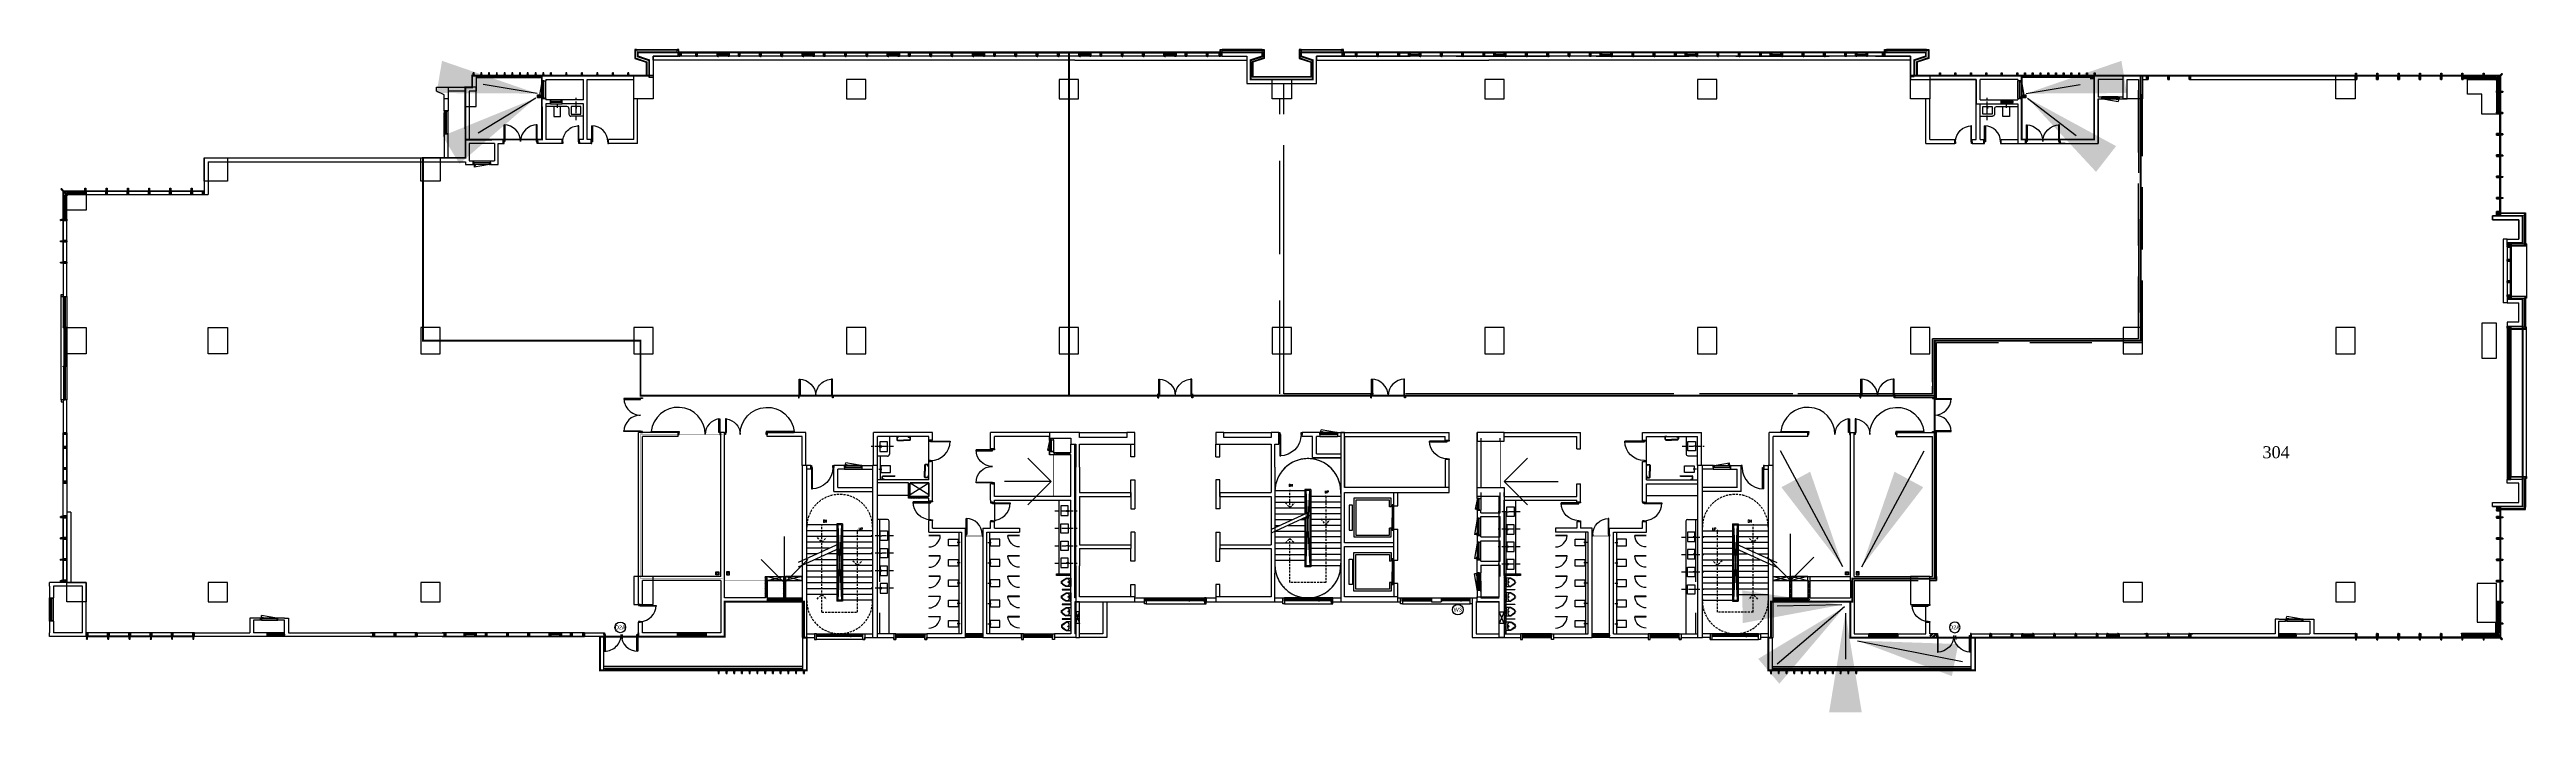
# Model space of a CAD drawing. Header units: feet. Extents: x 1421395 to 1426379, y -945253 to -943919.
import ezdxf
from ezdxf.enums import TextEntityAlignment as Align

# ---------------------------------------------------------------- set-up
doc = ezdxf.new("R2010")
doc.units = ezdxf.units.FT
for name, pattern in [('HIDDEN', [0.375, 0.25, -0.125]), ('Xref Typical$0$$0$HIDDEN', [0.375, 0.25, -0.125]), ('Xref Typical$0$00_xref_ser core$0$00_xref_ser core$0$00_101_typ xref core$0$A- xref 104$0$HIDDEN2', [4.7625, 3.175, -1.5875]), ('Xref Typical$0$00_xref_ser core$0$00_xref_ser core$0$00_101_typ xref core$0$HIDDEN2', [4.7625, 3.175, -1.5875]), ('Xref Typical$0$HIDDEN', [0.375, 0.25, -0.125]), ('Xref Typical$0$HIDDEN2', [0.1875, 0.125, -0.0625]), ('Xref Typical$0$STAIR$0$HIDDEN', [0.375, 0.25, -0.125])]:
    doc.linetypes.add(name, pattern=pattern)
for name, color, linetype in [('00_xref_ser core_gf$0$L--windows-1', 1, 'Continuous'), ('04--hatch-1', 8, 'Continuous'), ('04--hatch-2', 251, 'Continuous'), ('06--line-1', 1, 'Continuous'), ('07--dim-1', 8, 'Continuous'), ('07--dim-2', 8, 'Continuous'), ('08--detail-ref', 1, 'Continuous'), ('08--door-ref', 1, 'Continuous'), ('E--concrete', 4, 'Continuous'), ('E--concrete-2', 4, 'Continuous'), ('F--Blockwall', 3, 'Continuous'), ('glass', 5, 'Continuous'), ('glazing', 145, 'Continuous'), ('H--metalwork', 1, 'Continuous'), ('L--doors-1', 1, 'Continuous'), ('L--windows-1', 1, 'Continuous'), ('M--Tiling', 9, 'Continuous'), ('Xref Typical$0$00_xref_ser core$0$L--stairs-1', 1, 'Continuous'), ('Xref Typical$0$00_xref_ser core_basement$0$F--Blockwall', 3, 'Continuous'), ('Xref Typical$0$00_xref_ser core_basement$0$L--stairs-1', 1, 'Continuous'), ('Xref Typical$0$04--hatch-1', 8, 'Continuous'), ('Xref Typical$0$04--hatch-1-200WALL', 8, 'Continuous'), ('Xref Typical$0$07--dim-1', 8, 'Continuous'), ('Xref Typical$0$07--dim-2', 8, 'Continuous'), ('Xref Typical$0$101 First floor$0$06--line-1', 8, 'Continuous'), ('Xref Typical$0$E--concrete', 4, 'Continuous'), ('Xref Typical$0$E--concrete-2', 4, 'Continuous'), ('Xref Typical$0$ELE-4', 8, 'Continuous'), ('Xref Typical$0$F--Blockwall', 3, 'Continuous'), ('Xref Typical$0$F--low wall', 1, 'Continuous'), ('Xref Typical$0$H--metalwork', 1, 'Continuous'), ('Xref Typical$0$L--doors-1', 1, 'Continuous'), ('Xref Typical$0$L--stairs-1', 1, 'Continuous'), ('Xref Typical$0$L--windows-1', 1, 'Continuous'), ('Xref Typical$0$M--Tiling', 9, 'Continuous'), ('Xref Typical$0$N--Fixtures', 1, 'Continuous'), ('Xref Typical$0$p-02 rev', 15, 'Continuous'), ('Xref Typical$0$STAIR$0$05--text-1', 2, 'Continuous'), ('Xref Typical$0$STAIR$0$05--text-100', 2, 'Continuous'), ('Xref Typical$0$STAIR$0$05--text-2', 2, 'Continuous'), ('Xref Typical$0$STAIR$0$cut out', 8, 'Continuous'), ('Xref Typical$0$STAIR$0$E--concrete-2', 4, 'Continuous'), ('Xref Typical$0$STAIR$0$L--doors-1', 1, 'Continuous'), ('Xref Typical$0$STAIR$0$L--stairs-1', 1, 'Continuous'), ('Xref Typical$0$STAIR$0$L--stairs-1 STR', 1, 'Xref Typical$0$STAIR$0$HIDDEN')]:
    doc.layers.add(name, color=color, linetype=linetype)
for name, color, linetype, lineweight in [('1.PROFILES', 6, 'Continuous', 35), ('CC AC  FDN', 7, 'Continuous', 13), ('pline', 210, 'Continuous', 5)]:
    doc.layers.add(name, color=color, linetype=linetype, lineweight=lineweight)
doc.layers.get('Xref Typical$0$07--dim-1').off()
doc.styles.add('00_xref_ser core$0$00_xref_ser core$0$ZC-STYLE-1', font='Arial.ttf')
doc.styles.add('ROMANS150', font='romans.shx', dxfattribs={"width": 0.75, "height": 150})
doc.styles.get("Standard").update_dxf_attribs({"font": 'TXT_____.TTF'})
doc.styles.add('Xref Typical$0$00_101_typ xref core$0$ZC-STYLE-3', font='romans.shx', dxfattribs={"width": 0.8})
doc.styles.add('Xref Typical$0$ROMANS150', font='romans.shx', dxfattribs={"width": 0.75, "height": 150})
doc.styles.add('Xref Typical$0$STAIR$0$ZC-STYLE-1', font='Arial.ttf')
doc.styles.add('Xref Typical$0$STAIR$0$ZC-STYLE-2', font='romans.shx', dxfattribs={"width": 0.85})
doc.dimstyles.new('slope', dxfattribs={"dimtxt": 150, "dimasz": 200, "dimexe": 15, "dimexo": 15, "dimgap": 0.09, "dimtad": 0, "dimtih": 1, "dimtoh": 1, "dimdec": 0, "dimzin": 0, "dimdsep": 46, "dimtxsty": 'ROMANS150', "dimblk": 'OBLIQUE', "dimcen": 0.09, "dimdle": 10, "dimclrd": 256, "dimclre": 256, "dimclrt": 21, "dimadec": 0, "dimazin": 0, "dimtfac": 1, "dimtdec": 0, "dimtofl": 0, "dimtmove": 0, "dimatfit": 3, "dimfxl": 0, "dimtolj": 1, "dimtzin": 0, "dimarcsym": 0})
doc.dimstyles.new('Xref Typical$0$1-100', dxfattribs={"dimscale": 75, "dimtxt": 1.85, "dimasz": 1.25, "dimexe": 1, "dimexo": 1.5, "dimgap": 0.85, "dimtad": 1, "dimdec": 0, "dimzin": 0, "dimdsep": 46, "dimtxsty": 'Xref Typical$0$00_101_typ xref core$0$ZC-STYLE-3', "dimblk1": 'Xref Typical$0$_ARCHTICK', "dimblk2": 'Xref Typical$0$_ARCHTICK', "dimsah": 1, "dimcen": 0.9, "dimdle": 0.1, "dimclrd": 8, "dimclre": 8, "dimclrt": 2, "dimadec": 0, "dimazin": 0, "dimtfac": 1, "dimtdec": 0, "dimtofl": 0, "dimtmove": 1, "dimatfit": 3, "dimldrblk": 'Xref Typical$0$_OPEN90', "dimfxl": 0, "dimtolj": 1, "dimtzin": 0, "dimlwd": -1, "dimlwe": -1, "dimarcsym": 0})
doc.dimstyles.new('Xref Typical$0$slope', dxfattribs={"dimtxt": 150, "dimasz": 200, "dimexe": 15, "dimexo": 15, "dimgap": 0.09, "dimtad": 0, "dimtih": 1, "dimtoh": 1, "dimdec": 0, "dimzin": 0, "dimdsep": 46, "dimtxsty": 'Xref Typical$0$ROMANS150', "dimblk": 'Xref Typical$0$_Oblique', "dimcen": 0.09, "dimdle": 10, "dimclrd": 256, "dimclre": 256, "dimclrt": 21, "dimadec": 0, "dimazin": 0, "dimtfac": 1, "dimtdec": 0, "dimtofl": 0, "dimtmove": 0, "dimatfit": 3, "dimfxl": 0, "dimtolj": 1, "dimtzin": 0, "dimarcsym": 0})

# ---------------------------------------------------------------- blocks, each defined once
blk = doc.blocks.new('00_xref_ser core$0$00_xref_ser core$0$D-1800')
at = {"layer": 'L--doors-1', "color": 5}
for points in [[(0, -50), (45, -50), (45, 50), (0, 50)], [(45, 50), (45, 905), (90, 905), (90, 50)], [(1755, 50), (1755, 905), (1710, 905), (1710, 50)], [(1800, -50), (1755, -50), (1755, 50), (1800, 50)]]:
    blk.add_lwpolyline(points, close=True, dxfattribs=at)
at = {"layer": 'L--doors-1'}
for centre, start, end in [((45, 50), 0, 90), ((1755, 50), 90, 180)]:
    blk.add_arc(centre, 855, start, end, dxfattribs=at)
blk = doc.blocks.new('00_xref_ser core$0$00_xref_ser core$0$D-REF-1')
at = {"layer": '08--door-ref'}
blk.add_circle((0, 0), 275, dxfattribs=at)
blk = doc.blocks.new('D-1800')
at = {"layer": 'L--doors-1', "color": 5}
for points in [[(0, -50), (45, -50), (45, 50), (0, 50)], [(45, 50), (45, 905), (90, 905), (90, 50)], [(1755, 50), (1755, 905), (1710, 905), (1710, 50)], [(1800, -50), (1755, -50), (1755, 50), (1800, 50)]]:
    blk.add_lwpolyline(points, close=True, dxfattribs=at)
at = {"layer": 'L--doors-1'}
for centre, start, end in [((45, 50), 0, 90), ((1755, 50), 90, 180)]:
    blk.add_arc(centre, 855, start, end, dxfattribs=at)
blk = doc.blocks.new('A$C6A53545A')
at = {"layer": '04--hatch-1', "color": 252}
for p, q in [((0, 50), (16, 50)), ((0, 45), (16, 45)), ((0, 40), (16, 40)), ((0, 35), (16, 35)), ((0, 30), (16, 30)), ((0, 25), (16, 25)), ((0, 20), (16, 20)), ((0, 15), (16, 15)), ((0, 10), (16, 10)), ((0, 5), (16, 5)), ((0, 0), (16, 0)), ((-10, -5), (16, -5)), ((-10, -10), (16, -10)), ((-10, -15), (16, -15)), ((-10, -20), (16, -20)), ((-10, -25), (16, -25)), ((-10, -30), (16, -30)), ((-10, -35), (16, -35)), ((-10, -40), (16, -40)), ((-10, -45), (16, -45)), ((-10, -50), (16, -50))]:
    blk.add_line(p, q, dxfattribs=at)
at = {"layer": '06--line-1'}
blk.add_lwpolyline([(-10, -53), (-10, 0), (0, 0), (0, 51)], dxfattribs=at)
blk = doc.blocks.new('*U11')
at = {"layer": '00_xref_ser core_gf$0$L--windows-1'}
for p, q in [((0, 64), (21, 64)), ((0, 0), (0, 64)), ((0, 33), (13, 33)), ((0, 31), (13, 31)), ((0, 0), (21, 0)), ((456, 16), (45, 16)), ((494, 49), (905, 49)), ((950, 64), (929, 64)), ((929, 29), (929, 35)), ((929, 35), (937, 35)), ((929, 29), (937, 29)), ((937, 33), (937, 35)), ((950, 33), (937, 33)), ((950, 31), (937, 31)), ((937, 29), (937, 31)), ((950, 0), (950, 64)), ((950, 0), (929, 0))]:
    blk.add_line(p, q, dxfattribs=at)
at = {"layer": '00_xref_ser core_gf$0$L--windows-1', "color": 14}
for p, q in [((929, 64), (21, 64)), ((929, 35), (21, 35)), ((929, 29), (21, 29)), ((929, 0), (21, 0))]:
    blk.add_line(p, q, dxfattribs=at)
at = {"layer": '00_xref_ser core_gf$0$L--windows-1'}
for points in [[(7, 26), (45, 26), (45, 6), (7, 6)], [(456, 57), (494, 57), (494, 37), (456, 37)], [(456, 26), (494, 26), (494, 6), (456, 6)], [(905, 39), (943, 39), (943, 59), (905, 59)]]:
    blk.add_lwpolyline(points, close=True, dxfattribs=at)
blk.add_lwpolyline([(13, 31), (13, 29), (21, 29), (21, 35), (13, 35), (13, 33)], dxfattribs=at)
blk = doc.blocks.new('_Oblique')
at = {"color": 8, "lineweight": -2}
blk.add_line((-0.5, -0.5), (0.5, 0.5), dxfattribs=at)
blk = doc.blocks.new('RGQ')
at = {"layer": '04--hatch-1'}
h = blk.add_hatch(dxfattribs=at)
h.set_pattern_fill('ANSI31', color=256)
h.paths.add_polyline_path([(431651, 108268), (431601, 108268), (431601, 108168), (431651, 108168)])
h.paths.add_polyline_path([(431646, 108263), (431646, 108173), (431606, 108173), (431606, 108263)], flags=16)
at = {"layer": 'H--metalwork'}
for points in [[(431601, 108268), (431651, 108268), (431651, 108168), (431601, 108168)], [(431606, 108263), (431646, 108263), (431646, 108173), (431606, 108173)]]:
    blk.add_lwpolyline(points, close=True, dxfattribs=at)
blk = doc.blocks.new('fxdtj')
at = {"layer": 'H--metalwork', "color": 252, "elevation": 0}
for points in [[(-33713, 84377), (-33663, 84377), (-33663, 84382), (-33713, 84382)], [(-33713, 84332), (-33663, 84332), (-33663, 84337), (-33713, 84337)], [(-33691, 84337), (-33685, 84337), (-33685, 84377), (-33691, 84377)], [(-33313, 84332), (-33263, 84332), (-33263, 84337), (-33313, 84337)], [(-33313, 84332), (-33263, 84332), (-33263, 84232), (-33313, 84232)], [(-33291, 84337), (-33285, 84337), (-33285, 84383), (-33291, 84383)], [(-32913, 84332), (-32863, 84332), (-32863, 84337), (-32913, 84337)], [(-32913, 84332), (-32863, 84332), (-32863, 84232), (-32913, 84232)], [(-32891, 84337), (-32885, 84337), (-32885, 84383), (-32891, 84383)], [(-32513, 84332), (-32463, 84332), (-32463, 84337), (-32513, 84337)], [(-32513, 84332), (-32463, 84332), (-32463, 84232), (-32513, 84232)], [(-32491, 84337), (-32485, 84337), (-32485, 84383), (-32491, 84383)], [(-32113, 84332), (-32063, 84332), (-32063, 84337), (-32113, 84337)], [(-32113, 84332), (-32063, 84332), (-32063, 84232), (-32113, 84232)], [(-32091, 84337), (-32085, 84337), (-32085, 84383), (-32091, 84383)], [(-31713, 84332), (-31663, 84332), (-31663, 84337), (-31713, 84337)], [(-31713, 84332), (-31663, 84332), (-31663, 84232), (-31713, 84232)], [(-31691, 84337), (-31685, 84337), (-31685, 84383), (-31691, 84383)], [(-31313, 84332), (-31263, 84332), (-31263, 84337), (-31313, 84337)], [(-31313, 84332), (-31263, 84332), (-31263, 84232), (-31313, 84232)], [(-31291, 84337), (-31285, 84337), (-31285, 84383), (-31291, 84383)], [(-30913, 84332), (-30863, 84332), (-30863, 84337), (-30913, 84337)], [(-30913, 84332), (-30863, 84332), (-30863, 84232), (-30913, 84232)], [(-30891, 84337), (-30885, 84337), (-30885, 84383), (-30891, 84383)], [(-30513, 84332), (-30463, 84332), (-30463, 84337), (-30513, 84337)], [(-30513, 84332), (-30463, 84332), (-30463, 84232), (-30513, 84232)], [(-30491, 84337), (-30485, 84337), (-30485, 84383), (-30491, 84383)], [(-30113, 84332), (-30063, 84332), (-30063, 84337), (-30113, 84337)], [(-30113, 84332), (-30063, 84332), (-30063, 84232), (-30113, 84232)], [(-30091, 84337), (-30085, 84337), (-30085, 84383), (-30091, 84383)], [(-29713, 84377), (-29663, 84377), (-29663, 84382), (-29713, 84382)], [(-29713, 84332), (-29663, 84332), (-29663, 84337), (-29713, 84337)], [(-29691, 84337), (-29685, 84337), (-29685, 84377), (-29691, 84377)], [(-28913, 84377), (-28863, 84377), (-28863, 84382), (-28913, 84382)], [(-28913, 84332), (-28863, 84332), (-28863, 84337), (-28913, 84337)], [(-28891, 84337), (-28885, 84337), (-28885, 84377), (-28891, 84377)], [(-28113, 84377), (-28063, 84377), (-28063, 84382), (-28113, 84382)], [(-28113, 84332), (-28063, 84332), (-28063, 84337), (-28113, 84337)], [(-28091, 84337), (-28085, 84337), (-28085, 84377), (-28091, 84377)], [(-27313, 84377), (-27263, 84377), (-27263, 84382), (-27313, 84382)], [(-27313, 84332), (-27263, 84332), (-27263, 84337), (-27313, 84337)], [(-27291, 84337), (-27285, 84337), (-27285, 84377), (-27291, 84377)], [(-26513, 84377), (-26463, 84377), (-26463, 84382), (-26513, 84382)], [(-26513, 84332), (-26463, 84332), (-26463, 84337), (-26513, 84337)], [(-26491, 84337), (-26485, 84337), (-26485, 84377), (-26491, 84377)], [(-25713, 84377), (-25663, 84377), (-25663, 84382), (-25713, 84382)], [(-25713, 84332), (-25663, 84332), (-25663, 84337), (-25713, 84337)], [(-25691, 84337), (-25685, 84337), (-25685, 84377), (-25691, 84377)]]:
    blk.add_lwpolyline(points, close=True, dxfattribs=at)
at = {"layer": 'H--metalwork'}
for p in [(-465314, -23936, 0), (-461314, -23936, 0), (-460514, -23936, 0), (-459714, -23936, 0), (-458914, -23936, 0), (-458114, -23936, 0), (-457314, -23936, 0)]:
    blk.add_blockref('RGQ', p, dxfattribs=at)
blk = doc.blocks.new('CFH')
at = {"layer": 'H--metalwork', "color": 252, "elevation": 0}
for points in [[(-84322, 29248), (-84372, 29248), (-84372, 29254), (-84322, 29254)], [(-84322, 29204), (-84372, 29204), (-84372, 29209), (-84322, 29209)], [(-84344, 29209), (-84350, 29209), (-84350, 29248), (-84344, 29248)], [(-83922, 29248), (-83972, 29248), (-83972, 29254), (-83922, 29254)], [(-83922, 29204), (-83972, 29204), (-83972, 29209), (-83922, 29209)], [(-83944, 29209), (-83950, 29209), (-83950, 29248), (-83944, 29248)], [(-83522, 29248), (-83572, 29248), (-83572, 29254), (-83522, 29254)], [(-83522, 29204), (-83572, 29204), (-83572, 29209), (-83522, 29209)], [(-83544, 29209), (-83550, 29209), (-83550, 29248), (-83544, 29248)], [(-83122, 29248), (-83172, 29248), (-83172, 29254), (-83122, 29254)], [(-83122, 29204), (-83172, 29204), (-83172, 29209), (-83122, 29209)], [(-83144, 29209), (-83150, 29209), (-83150, 29248), (-83144, 29248)], [(-82722, 29248), (-82772, 29248), (-82772, 29254), (-82722, 29254)], [(-82722, 29204), (-82772, 29204), (-82772, 29209), (-82722, 29209)], [(-82744, 29209), (-82750, 29209), (-82750, 29248), (-82744, 29248)], [(-82322, 29248), (-82372, 29248), (-82372, 29254), (-82322, 29254)], [(-82322, 29204), (-82372, 29204), (-82372, 29209), (-82322, 29209)], [(-82344, 29209), (-82350, 29209), (-82350, 29248), (-82344, 29248)], [(-81922, 29248), (-81972, 29248), (-81972, 29254), (-81922, 29254)], [(-81922, 29204), (-81972, 29204), (-81972, 29209), (-81922, 29209)], [(-81944, 29209), (-81950, 29209), (-81950, 29248), (-81944, 29248)], [(-81522, 29248), (-81572, 29248), (-81572, 29254), (-81522, 29254)], [(-81522, 29204), (-81572, 29204), (-81572, 29209), (-81522, 29209)], [(-81544, 29209), (-81550, 29209), (-81550, 29248), (-81544, 29248)], [(-81122, 29248), (-81172, 29248), (-81172, 29254), (-81122, 29254)], [(-81122, 29204), (-81172, 29204), (-81172, 29209), (-81122, 29209)], [(-81144, 29209), (-81150, 29209), (-81150, 29248), (-81144, 29248)], [(-80722, 29248), (-80772, 29248), (-80772, 29254), (-80722, 29254)], [(-80722, 29204), (-80772, 29204), (-80772, 29209), (-80722, 29209)], [(-80744, 29209), (-80750, 29209), (-80750, 29248), (-80744, 29248)], [(-80322, 29248), (-80372, 29248), (-80372, 29254), (-80322, 29254)], [(-80322, 29204), (-80372, 29204), (-80372, 29209), (-80322, 29209)], [(-80344, 29209), (-80350, 29209), (-80350, 29248), (-80344, 29248)], [(-79922, 29248), (-79972, 29248), (-79972, 29254), (-79922, 29254)], [(-79922, 29204), (-79972, 29204), (-79972, 29209), (-79922, 29209)], [(-79944, 29209), (-79950, 29209), (-79950, 29248), (-79944, 29248)]]:
    blk.add_lwpolyline(points, close=True, dxfattribs=at)
at = {"layer": 'H--metalwork', "xscale": -1}
for p in [(347279, -79065, 0), (347679, -79065, 0), (348079, -79065, 0), (348479, -79065, 0), (348879, -79065, 0), (349279, -79065, 0), (349679, -79065, 0), (350079, -79065, 0), (350479, -79065, 0), (350879, -79065, 0), (351279, -79065, 0), (351679, -79065, 0)]:
    blk.add_blockref('RGQ', p, dxfattribs=at)
blk = doc.blocks.new('DFS')
at = {"lineweight": 9}
h = blk.add_hatch(dxfattribs=at)
h.set_pattern_fill('ANSI32', color=250, scale=5, angle=855, style=0)
h.set_pattern_definition([(180, (830801.9186, -1319.3269), (-1e-11, -1.875), []), (180, (830801.2936, -1318.7019), (-1e-11, -1.875), [])])
h.paths.add_polyline_path([(638856, 53948, -0.4142136), (638856, 53948), (638855, 53947), (638854, 53947), (638854, 53947), (638840, 53934), (638840, 53933), (638840, 53932), (638839, 53932, -0.4142136), (638839, 53932), (638837, 53933, -0.4142136), (638837, 53934), (638839, 53936), (638838, 53937, -0.0941953), (638838, 53937), (638850, 53949, -0.0941953), (638850, 53949), (638852, 53948), (638853, 53950, -0.4142136), (638854, 53950)])
h = blk.add_hatch(dxfattribs=at)
h.set_pattern_fill('ANSI32', color=250, scale=5, angle=855, style=0)
h.set_pattern_definition([(180, (832922.5313, -3439.9396), (-1e-11, -1.875), []), (180, (832921.9063, -3439.3146), (-1e-11, -1.875), [])])
h.paths.add_polyline_path([(638871, 53964, 0.4142136), (638872, 53964), (638872, 53965), (638872, 53965), (638872, 53966), (638886, 53979), (638886, 53979), (638887, 53979), (638888, 53980, 0.4142136), (638888, 53980), (638886, 53982, 0.4142136), (638886, 53982), (638884, 53980), (638882, 53982, 0.0941953), (638882, 53982), (638870, 53970, 0.0941953), (638870, 53969), (638871, 53968), (638870, 53966, 0.4142136), (638870, 53966)])
at = {"color": 6, "lineweight": 0}
for p, q in [((763870, 59930, 0), (762848, 59930, 0)), ((763870, 59839, 0), (762848, 59839, 0)), ((763868, 59928, 0), (762850, 59928, 0)), ((763868, 59841, 0), (762850, 59841, 0)), ((764544, 59930, 0), (763945, 59930, 0)), ((764544, 59839, 0), (763945, 59839, 0)), ((764542, 59928, 0), (763947, 59928, 0)), ((764542, 59841, 0), (763947, 59841, 0)), ((764602, 58101, 0), (764602, 59135, 0)), ((764603, 59212, 0), (764603, 59784, 0)), ((764604, 58103, 0), (764604, 59133, 0)), ((764605, 59214, 0), (764605, 59782, 0)), ((764691, 58103, 0), (764691, 59133, 0)), ((764692, 59214, 0), (764692, 59782, 0)), ((764693, 58101, 0), (764693, 59135, 0)), ((764694, 59212, 0), (764694, 59784, 0)), ((638837, 52584, 0), (638837, 53834, 0)), ((638839, 52586, 0), (638839, 53832, 0)), ((638926, 52586, 0), (638926, 53832, 0)), ((638928, 52584, 0), (638928, 53834, 0)), ((638987, 53980, 0), (639850, 53980, 0)), ((638987, 53889, 0), (639850, 53889, 0)), ((638989, 53978, 0), (639848, 53978, 0)), ((638989, 53891, 0), (639848, 53891, 0)), ((764601, 32746, 0), (764601, 31714, 0)), ((764603, 32744, 0), (764603, 31716, 0)), ((764690, 32744, 0), (764690, 31716, 0)), ((764692, 32746, 0), (764692, 31714, 0)), ((763858, 31118, 0), (762845, 31118, 0)), ((763858, 31027, 0), (762845, 31027, 0)), ((763856, 31116, 0), (762847, 31116, 0)), ((763856, 31029, 0), (762847, 31029, 0)), ((764543, 31119, 0), (763934, 31119, 0)), ((764543, 31028, 0), (763934, 31028, 0)), ((764541, 31117, 0), (763936, 31117, 0)), ((764541, 31030, 0), (763936, 31030, 0)), ((764602, 31632, 0), (764602, 31173, 0)), ((764604, 31630, 0), (764604, 31175, 0)), ((764691, 31630, 0), (764691, 31175, 0)), ((764693, 31632, 0), (764693, 31173, 0))]:
    blk.add_line(p, q, dxfattribs=at)
at = {"color": 250}
for p, q in [((638831, 53931, 0), (638834, 53933, 0)), ((638963, 53800, 0), (638831, 53931, 0)), ((638834, 53933, 0), (638838, 53937, 0)), ((638837, 53937, 0), (638839, 53936, 0)), ((638839, 53936, 0), (638837, 53934, 0)), ((638837, 53933, 0), (638839, 53931, 0)), ((638840, 53975, 0), (638838, 53973, 0)), ((638838, 53973, 0), (638840, 53974, 0)), ((638851, 53959, 0), (638838, 53973, 0)), ((638838, 53973, 0), (638851, 53960, 0)), ((638847, 53968, 0), (638840, 53975, 0)), ((638840, 53974, 0), (638846, 53968, 0)), ((638840, 53934, 0), (638854, 53947, 0)), ((638841, 53933, 0), (638840, 53934, 0)), ((638840, 53932, 0), (638841, 53933, 0)), ((638840, 53931, 0), (638840, 53932, 0)), ((638844, 53979, 0), (638846, 53981, 0)), ((638851, 53973, 0), (638844, 53979, 0)), ((638846, 53981, 0), (638845, 53979, 0)), ((638845, 53979, 0), (638851, 53973, 0)), ((638846, 53981, 0), (638859, 53968, 0)), ((638860, 53968, 0), (638846, 53981, 0)), ((638846, 53968, 0), (638851, 53973, 0)), ((638847, 53969, 0), (638847, 53968, 0)), ((638853, 53952, 0), (638847, 53958, 0)), ((638856, 53942, 0), (638849, 53935, 0)), ((638849, 53934, 0), (638969, 53813, 0)), ((638850, 53950, 0), (638852, 53952, 0)), ((638852, 53948, 0), (638850, 53950, 0)), ((638852, 53952, 0), (638853, 53952, 0)), ((638853, 53950, 0), (638852, 53948, 0)), ((638853, 53962, 0), (638856, 53965, 0)), ((638853, 53962, 0), (638867, 53948, 0)), ((638856, 53948, 0), (638854, 53950, 0)), ((638854, 53947, 0), (638854, 53947, 0)), ((638854, 53947, 0), (638855, 53947, 0)), ((638858, 53966, 0), (638855, 53963, 0)), ((638855, 53947, 0), (638856, 53948, 0)), ((638856, 53959, 0), (638858, 53957, 0)), ((638859, 53939, 0), (638856, 53942, 0)), ((638863, 53949, 0), (638857, 53943, 0)), ((638857, 53943, 0), (638859, 53942, 0)), ((638858, 53966, 0), (638861, 53963, 0)), ((638858, 53957, 0), (638867, 53948, 0)), ((638859, 53942, 0), (638859, 53942, 0)), ((638859, 53942, 0), (638859, 53942, 0)), ((638860, 53941, 0), (638859, 53939, 0)), ((638860, 53942, 0), (638860, 53941, 0)), ((638867, 53967, 0), (638861, 53972, 0)), ((638861, 53963, 0), (638862, 53962, 0)), ((638862, 53962, 0), (638872, 53952, 0)), ((638864, 53947, 0), (638863, 53949, 0)), ((638864, 53947, 0), (638865, 53947, 0)), ((638865, 53947, 0), (638864, 53947, 0)), ((638865, 53946, 0), (638864, 53946, 0)), ((638867, 53948, 0), (638865, 53946, 0)), ((638870, 53969, 0), (638867, 53967, 0)), ((638867, 53967, 0), (638867, 53967, 0)), ((638869, 53966, 0), (638871, 53968, 0)), ((638871, 53964, 0), (638869, 53965, 0)), ((638871, 53968, 0), (638870, 53969, 0)), ((638870, 53956, 0), (638876, 53962, 0)), ((638872, 53955, 0), (638870, 53956, 0)), ((638886, 53979, 0), (638872, 53966, 0)), ((638872, 53966, 0), (638873, 53965, 0)), ((638873, 53965, 0), (638872, 53964, 0)), ((638872, 53964, 0), (638872, 53964, 0)), ((638873, 53955, 0), (638872, 53955, 0)), ((638872, 53955, 0), (638872, 53955, 0)), ((638872, 53952, 0), (638874, 53954, 0)), ((638874, 53954, 0), (638873, 53955, 0)), ((638876, 53962, 0), (638878, 53961, 0)), ((638878, 53960, 0), (638877, 53960, 0)), ((638877, 53959, 0), (638878, 53959, 0)), ((638878, 53964, 0), (638885, 53971, 0)), ((638880, 53961, 0), (638878, 53963, 0)), ((638878, 53959, 0), (638880, 53961, 0)), ((638878, 53960, 0), (638878, 53960, 0)), ((638886, 53986, 0), (638882, 53982, 0)), ((638882, 53982, 0), (638884, 53980, 0)), ((638884, 53980, 0), (638885, 53982, 0)), ((638885, 53971, 0), (639006, 53850, 0)), ((638888, 53988, 0), (638886, 53986, 0)), ((638886, 53982, 0), (638888, 53980, 0)), ((638887, 53979, 0), (638886, 53979, 0)), ((638886, 53979, 0), (638886, 53979, 0)), ((638888, 53980, 0), (638887, 53979, 0)), ((639019, 53856, 0), (638888, 53988, 0)), ((638964, 53799, 0), (638963, 53800, 0)), ((638965, 53800, 0), (638964, 53799, 0)), ((638988, 53823, 0), (638965, 53800, 0)), ((638970, 53813, 0), (638975, 53819, 0)), ((638973, 53822, 0), (638975, 53824, 0)), ((638975, 53819, 0), (638973, 53822, 0)), ((638975, 53824, 0), (638976, 53823, 0)), ((638976, 53823, 0), (638975, 53823, 0)), ((638975, 53822, 0), (638975, 53822, 0)), ((638975, 53822, 0), (638977, 53821, 0)), ((638977, 53821, 0), (638982, 53826, 0)), ((638979, 53828, 0), (638981, 53830, 0)), ((638980, 53827, 0), (638979, 53828, 0)), ((638981, 53828, 0), (638980, 53827, 0)), ((638981, 53830, 0), (638981, 53830, 0)), ((638981, 53830, 0), (638988, 53823, 0)), ((638982, 53826, 0), (638981, 53828, 0)), ((638981, 53828, 0), (638981, 53828, 0)), ((638981, 53828, 0), (638981, 53828, 0)), ((638981, 53828, 0), (638981, 53828, 0)), ((638991, 53840, 0), (638989, 53838, 0)), ((638989, 53838, 0), (638989, 53838, 0)), ((638989, 53838, 0), (638996, 53831, 0)), ((638992, 53839, 0), (638991, 53840, 0)), ((638991, 53838, 0), (638992, 53839, 0)), ((638993, 53837, 0), (638991, 53838, 0)), ((638991, 53838, 0), (638991, 53838, 0)), ((638991, 53838, 0), (638991, 53838, 0)), ((638991, 53838, 0), (638991, 53838, 0)), ((638998, 53842, 0), (638993, 53837, 0)), ((638997, 53846, 0), (638995, 53844, 0)), ((638995, 53844, 0), (638996, 53843, 0)), ((638996, 53831, 0), (639020, 53854, 0)), ((638996, 53843, 0), (638996, 53844, 0)), ((639000, 53844, 0), (638997, 53846, 0)), ((638997, 53844, 0), (638997, 53844, 0)), ((638997, 53844, 0), (638998, 53842, 0)), ((639006, 53849, 0), (639000, 53844, 0)), ((639020, 53856, 0), (639019, 53856, 0)), ((639020, 53854, 0), (639020, 53856, 0))]:
    blk.add_line(p, q, dxfattribs=at)
at = {"color": 250, "lineweight": 0}
for p, q in [((638838, 53949, 0), (638853, 53952, 0)), ((638843, 53943, 0), (638847, 53958, 0)), ((638876, 53976, 0), (638861, 53972, 0)), ((638871, 53982, 0), (638867, 53967, 0))]:
    blk.add_line(p, q, dxfattribs=at)
at = {"color": 250}
for points, elevation in [([(762859, 59861, -0.4517184), (762851, 59870), (762859, 59900, 0.4967724), (762850, 59909, 0.4967724)], -1888), ([(762850, 59880), (762852, 59871, -0.2351834), (762850, 59864)], 0), ([(762850, 59874), (762851, 59870, -0.1702769), (762850, 59865, -0.1702769)], -1888), ([(762875, 59861, -0.4517184), (762867, 59870), (762875, 59900, 1.1350416), (762859, 59900), (762867, 59870, -0.4517184), (762859, 59861, -0.1371165), (762855, 59862, -0.1371165)], -1888), ([(762891, 59861, -0.4517184), (762883, 59870), (762891, 59900, 1.1350416), (762875, 59900), (762883, 59870, -0.4517184), (762875, 59861, -0.1371165), (762871, 59862, -0.1371165)], -1888), ([(762907, 59861, -0.4517184), (762899, 59870), (762907, 59900, 1.1350416), (762891, 59900), (762899, 59870, -0.4517184), (762891, 59861, -0.1371165), (762887, 59862, -0.1371165)], -1888), ([(762923, 59861, -0.4517184), (762915, 59870), (762923, 59900, 1.1350416), (762907, 59900), (762915, 59870, -0.4517184), (762907, 59861, -0.1371165), (762903, 59862, -0.1371165)], -1888), ([(762939, 59861, -0.4517184), (762931, 59870), (762939, 59900, 1.1350416), (762923, 59900), (762931, 59870, -0.4517184), (762923, 59861, -0.1371165), (762919, 59862, -0.1371165)], -1652), ([(762955, 59861, -0.4517184), (762947, 59870), (762955, 59900, 1.1350416), (762939, 59900), (762947, 59870, -0.4517184), (762939, 59861, -0.1371165), (762935, 59862, -0.1371165)], -1652), ([(762971, 59861, -0.4517184), (762963, 59870), (762971, 59900, 1.1350416), (762955, 59900), (762963, 59870, -0.4517184), (762955, 59861, -0.1371165), (762951, 59862, -0.1371165)], -1652), ([(762987, 59861, -0.4517184), (762979, 59870), (762987, 59900, 1.1350416), (762971, 59900), (762979, 59870, -0.4517184), (762971, 59861, -0.1371165), (762967, 59862, -0.1371165)], -1652), ([(763003, 59861, -0.4517184), (762995, 59870), (763003, 59900, 1.1350416), (762987, 59900), (762995, 59870, -0.4517184), (762987, 59861, -0.1371165), (762983, 59862, -0.1371165)], -1652), ([(763019, 59861, -0.4517184), (763011, 59870), (763019, 59900, 1.1350416), (763003, 59900), (763011, 59870, -0.4517184), (763003, 59861, -0.1371165), (762999, 59862, -0.1371165)], -1416), ([(763035, 59861, -0.4517184), (763027, 59870), (763035, 59900, 1.1350416), (763019, 59900), (763027, 59870, -0.4517184), (763019, 59861, -0.1371165), (763015, 59862, -0.1371165)], -1416), ([(763051, 59861, -0.4517184), (763043, 59870), (763051, 59900, 1.1350416), (763035, 59900), (763043, 59870, -0.4517184), (763035, 59861, -0.1371165), (763031, 59862, -0.1371165)], -1416), ([(763067, 59861, -0.4517184), (763059, 59870), (763067, 59900, 1.1350416), (763051, 59900), (763059, 59870, -0.4517184), (763051, 59861, -0.1371165), (763047, 59862, -0.1371165)], -1416), ([(763083, 59861, -0.4517184), (763075, 59870), (763083, 59900, 1.1350416), (763067, 59900), (763075, 59870, -0.4517184), (763067, 59861, -0.1371165), (763063, 59862, -0.1371165)], -1416), ([(763099, 59861, -0.4517184), (763091, 59870), (763099, 59900, 1.1350416), (763083, 59900), (763091, 59870, -0.4517184), (763083, 59861, -0.1371165), (763079, 59862, -0.1371165)], -1180), ([(763115, 59861, -0.4517184), (763107, 59870), (763115, 59900, 1.1350416), (763099, 59900), (763107, 59870, -0.4517184), (763099, 59861, -0.1371165), (763095, 59862, -0.1371165)], -1180), ([(763131, 59861, -0.4517184), (763123, 59870), (763131, 59900, 1.1350416), (763115, 59900), (763123, 59870, -0.4517184), (763115, 59861, -0.1371165), (763111, 59862, -0.1371165)], -1180), ([(763147, 59861, -0.4517184), (763139, 59870), (763147, 59900, 1.1350416), (763131, 59900), (763139, 59870, -0.4517184), (763131, 59861, -0.1371165), (763127, 59862, -0.1371165)], -1180), ([(763163, 59861, -0.4517184), (763155, 59870), (763163, 59900, 1.1350416), (763147, 59900), (763155, 59870, -0.4517184), (763147, 59861, -0.1371165), (763143, 59862, -0.1371165)], -1180), ([(763179, 59861, -0.4517184), (763171, 59870), (763179, 59900, 1.1350416), (763163, 59900), (763171, 59870, -0.4517184), (763163, 59861, -0.1371165), (763159, 59862, -0.1371165)], -944), ([(763195, 59861, -0.4517184), (763187, 59870), (763195, 59900, 1.1350416), (763179, 59900), (763187, 59870, -0.4517184), (763179, 59861, -0.1371165), (763175, 59862, -0.1371165)], -944), ([(763211, 59861, -0.4517184), (763203, 59870), (763211, 59900, 1.1350416), (763195, 59900), (763203, 59870, -0.4517184), (763195, 59861, -0.1371165), (763191, 59862, -0.1371165)], -944), ([(763227, 59861, -0.4517184), (763219, 59870), (763227, 59900, 1.1350416), (763211, 59900), (763219, 59870, -0.4517184), (763211, 59861, -0.1371165), (763207, 59862, -0.1371165)], -944), ([(763243, 59861, -0.4517184), (763235, 59870), (763243, 59900, 1.1350416), (763227, 59900), (763235, 59870, -0.4517184), (763227, 59861, -0.1371165), (763223, 59862, -0.1371165)], -944), ([(763259, 59861, -0.4517184), (763251, 59870), (763259, 59900, 1.1350416), (763243, 59900), (763251, 59870, -0.4517184), (763243, 59861, -0.1371165), (763239, 59862, -0.1371165)], -708), ([(763275, 59861, -0.4517184), (763267, 59870), (763275, 59900, 1.1350416), (763259, 59900), (763267, 59870, -0.4517184), (763259, 59861, -0.1371165), (763255, 59862, -0.1371165)], -708), ([(763291, 59861, -0.4517184), (763283, 59870), (763291, 59900, 1.1350416), (763275, 59900), (763283, 59870, -0.4517184), (763275, 59861, -0.1371165), (763271, 59862, -0.1371165)], -708), ([(763307, 59861, -0.4517184), (763299, 59870), (763307, 59900, 1.1350416), (763291, 59900), (763299, 59870, -0.4517184), (763291, 59861, -0.1371165), (763287, 59862, -0.1371165)], -708), ([(763323, 59861, -0.4517184), (763315, 59870), (763323, 59900, 1.1350416), (763307, 59900), (763315, 59870, -0.4517184), (763307, 59861, -0.1371165), (763303, 59862, -0.1371165)], -708), ([(763339, 59861, -0.4517184), (763331, 59870), (763339, 59900, 1.1350416), (763323, 59900), (763331, 59870, -0.4517184), (763323, 59861, -0.1371165), (763319, 59862, -0.1371165)], -472), ([(763355, 59861, -0.4517184), (763347, 59870), (763355, 59900, 1.1350416), (763339, 59900), (763347, 59870, -0.4517184), (763339, 59861, -0.1371165), (763335, 59862, -0.1371165)], -472), ([(763371, 59861, -0.4517184), (763363, 59870), (763371, 59900, 1.1350416), (763355, 59900), (763363, 59870, -0.4517184), (763355, 59861, -0.1371165), (763351, 59862, -0.1371165)], -472), ([(763387, 59861, -0.4517184), (763379, 59870), (763387, 59900, 1.1350416), (763371, 59900), (763379, 59870, -0.4517184), (763371, 59861, -0.1371165), (763367, 59862, -0.1371165)], -472), ([(763403, 59861, -0.4517184), (763395, 59870), (763403, 59900, 1.1350416), (763387, 59900), (763395, 59870, -0.4517184), (763387, 59861, -0.1371165), (763383, 59862, -0.1371165)], -472), ([(763419, 59861, -0.4517184), (763411, 59870), (763419, 59900, 1.1350416), (763403, 59900), (763411, 59870, -0.4517184), (763403, 59861, -0.1371165), (763399, 59862, -0.1371165)], -236), ([(763435, 59861, -0.4517184), (763427, 59870), (763435, 59900, 1.1350416), (763419, 59900), (763427, 59870, -0.4517184), (763419, 59861, -0.1371165), (763415, 59862, -0.1371165)], -236), ([(763451, 59861, -0.4517184), (763443, 59870), (763451, 59900, 1.1350416), (763435, 59900), (763443, 59870, -0.4517184), (763435, 59861, -0.1371165), (763431, 59862, -0.1371165)], -236), ([(763467, 59861, -0.4517184), (763459, 59870), (763467, 59900, 1.1350416), (763451, 59900), (763459, 59870, -0.4517184), (763451, 59861, -0.1371165), (763447, 59862, -0.1371165)], -236), ([(763483, 59861, -0.4517184), (763475, 59870), (763483, 59900, 1.1350416), (763467, 59900), (763475, 59870, -0.4517184), (763467, 59861, -0.1371165), (763463, 59862, -0.1371165)], -236), ([(763499, 59861, -0.4517184), (763491, 59870), (763499, 59900, 1.1350416), (763483, 59900), (763491, 59870, -0.4517184), (763483, 59861, -0.1371165), (763479, 59862, -0.1371165)], 0), ([(763515, 59861, -0.4517184), (763507, 59870), (763515, 59900, 1.1350416), (763499, 59900), (763507, 59870, -0.4517184), (763499, 59861, -0.1371165), (763495, 59862, -0.1371165)], 0), ([(763531, 59861, -0.4517184), (763523, 59870), (763531, 59900, 1.1350416), (763515, 59900), (763523, 59870, -0.4517184), (763515, 59861, -0.1371165), (763511, 59862, -0.1371165)], 0), ([(763547, 59861, -0.4517184), (763539, 59870), (763547, 59900, 1.1350416), (763531, 59900), (763539, 59870, -0.4517184), (763531, 59861, -0.1371165), (763527, 59862, -0.1371165)], 0), ([(763563, 59861, -0.4517184), (763555, 59870), (763563, 59900, 1.1350416), (763547, 59900), (763555, 59870, -0.4517184), (763547, 59861, -0.1371165), (763543, 59862, -0.1371165)], 0), ([(763579, 59861, -0.4517184), (763571, 59870), (763579, 59900, 1.1350416), (763563, 59900), (763571, 59870, -0.4517184), (763563, 59861, -0.1371165), (763559, 59862, -0.1371165)], 0), ([(763595, 59861, -0.4517184), (763587, 59870), (763595, 59900, 1.1350416), (763579, 59900), (763587, 59870, -0.4517184), (763579, 59861, -0.1371165), (763575, 59862, -0.1371165)], 0), ([(763611, 59861, -0.4517184), (763603, 59870), (763611, 59900, 1.1350416), (763595, 59900), (763603, 59870, -0.4517184), (763595, 59861, -0.1371165), (763591, 59862, -0.1371165)], 0), ([(763627, 59861, -0.4517184), (763619, 59870), (763627, 59900, 1.1350416), (763611, 59900), (763619, 59870, -0.4517184), (763611, 59861, -0.1371165), (763607, 59862, -0.1371165)], 0), ([(763643, 59861, -0.4517184), (763635, 59870), (763643, 59900, 1.1350416), (763627, 59900), (763635, 59870, -0.4517184), (763627, 59861, -0.1371165), (763623, 59862, -0.1371165)], 0), ([(763659, 59861, -0.4517184), (763651, 59870), (763659, 59900, 1.1350416), (763643, 59900), (763651, 59870, -0.4517184), (763643, 59861, -0.1371165), (763639, 59862, -0.1371165)], 0), ([(763675, 59861, -0.4517184), (763667, 59870), (763675, 59900, 1.1350416), (763659, 59900), (763667, 59870, -0.4517184), (763659, 59861, -0.1371165), (763655, 59862, -0.1371165)], 0), ([(763691, 59861, -0.4517184), (763683, 59870), (763691, 59900, 1.1350416), (763675, 59900), (763683, 59870, -0.4517184), (763675, 59861, -0.1371165), (763671, 59862, -0.1371165)], 0), ([(763707, 59861, -0.4517184), (763699, 59870), (763707, 59900, 1.1350416), (763691, 59900), (763699, 59870, -0.4517184), (763691, 59861, -0.1371165), (763687, 59862, -0.1371165)], 0), ([(763723, 59861, -0.4517184), (763715, 59870), (763723, 59900, 1.1350416), (763707, 59900), (763715, 59870, -0.4517184), (763707, 59861, -0.1371165), (763703, 59862, -0.1371165)], 0), ([(763739, 59861, -0.4517184), (763731, 59870), (763739, 59900, 1.1350416), (763723, 59900), (763731, 59870, -0.4517184), (763723, 59861, -0.1371165), (763719, 59862, -0.1371165)], 0), ([(763755, 59861, -0.4517184), (763747, 59870), (763755, 59900, 1.1350416), (763739, 59900), (763747, 59870, -0.4517184), (763739, 59861, -0.1371165), (763735, 59862, -0.1371165)], 0), ([(763771, 59861, -0.4517184), (763763, 59870), (763771, 59900, 1.1350416), (763755, 59900), (763763, 59870, -0.4517184), (763755, 59861, -0.1371165), (763751, 59862, -0.1371165)], 0), ([(763787, 59861, -0.4517184), (763779, 59870), (763787, 59900, 1.1350416), (763771, 59900), (763779, 59870, -0.4517184), (763771, 59861, -0.1371165), (763767, 59862, -0.1371165)], 0), ([(763803, 59861, -0.4517184), (763795, 59870), (763803, 59900, 1.1350416), (763787, 59900), (763795, 59870, -0.4517184), (763787, 59861, -0.1371165), (763783, 59862, -0.1371165)], 0), ([(763819, 59861, -0.4517184), (763811, 59870), (763819, 59900, 1.1350416), (763803, 59900), (763811, 59870, -0.4517184), (763803, 59861, -0.1371165), (763799, 59862, -0.1371165)], 0), ([(763835, 59861, -0.4517184), (763827, 59870), (763835, 59900, 1.1350416), (763819, 59900), (763827, 59870, -0.4517184), (763819, 59861, -0.1371165), (763815, 59862, -0.1371165)], 0), ([(763851, 59861, -0.4517184), (763843, 59870), (763851, 59900, 1.1350416), (763835, 59900), (763843, 59870, -0.4517184), (763835, 59861, -0.1371165), (763831, 59862, -0.1371165)], 0), ([(763867, 59861, -0.4517184), (763859, 59870), (763867, 59900, 1.1350416), (763851, 59900), (763859, 59870, -0.4517184), (763851, 59861, -0.1371165), (763847, 59862, -0.1371165)], 0), ([(763868, 59861, -0.0465989), (763867, 59861, -0.1371165), (763863, 59862)], 0), ([(763868, 59906, 0.1883612), (763867, 59900), (763868, 59895)], 0), ([(763965, 59861, -0.4517184), (763957, 59870), (763965, 59900, 1.1350416), (763949, 59900), (763957, 59870, -0.4517184), (763949, 59861, -0.1371165), (763945, 59862, -0.1371165)], 0), ([(763947, 59891), (763949, 59900, 0.3130986), (763945, 59908)], 0), ([(763949, 59861, -0.0724299), (763947, 59861, -0.0724299)], 0), ([(763981, 59861, -0.4517184), (763973, 59870), (763981, 59900, 1.1350416), (763965, 59900), (763973, 59870, -0.4517184), (763965, 59861, -0.1371165), (763961, 59862, -0.1371165)], 0), ([(763997, 59861, -0.4517184), (763989, 59870), (763997, 59900, 1.1350416), (763981, 59900), (763989, 59870, -0.4517184), (763981, 59861, -0.1371165), (763977, 59862, -0.1371165)], 0), ([(764013, 59861, -0.4517184), (764005, 59870), (764013, 59900, 1.1350416), (763997, 59900), (764005, 59870, -0.4517184), (763997, 59861, -0.1371165), (763993, 59862, -0.1371165)], 0), ([(764029, 59861, -0.4517184), (764021, 59870), (764029, 59900, 1.1350416), (764013, 59900), (764021, 59870, -0.4517184), (764013, 59861, -0.1371165), (764009, 59862, -0.1371165)], 0), ([(764045, 59861, -0.4517184), (764037, 59870), (764045, 59900, 1.1350416), (764029, 59900), (764037, 59870, -0.4517184), (764029, 59861, -0.1371165), (764025, 59862, -0.1371165)], 0), ([(764061, 59861, -0.4517184), (764053, 59870), (764061, 59900, 1.1350416), (764045, 59900), (764053, 59870, -0.4517184), (764045, 59861, -0.1371165), (764041, 59862, -0.1371165)], 0), ([(764077, 59861, -0.4517184), (764069, 59870), (764077, 59900, 1.1350416), (764061, 59900), (764069, 59870, -0.4517184), (764061, 59861, -0.1371165), (764057, 59862, -0.1371165)], 0), ([(764093, 59861, -0.4517184), (764085, 59870), (764093, 59900, 1.1350416), (764077, 59900), (764085, 59870, -0.4517184), (764077, 59861, -0.1371165), (764073, 59862, -0.1371165)], 0), ([(764111, 59861, -0.4517184), (764103, 59870), (764111, 59900, 1.1350416), (764095, 59900), (764103, 59870, -0.4517184), (764095, 59861, -0.1371165), (764091, 59862, -0.1371165)], 0), ([(764127, 59861, -0.4517184), (764119, 59870), (764127, 59900, 1.1350416), (764111, 59900), (764119, 59870, -0.4517184), (764111, 59861, -0.1371165), (764107, 59862, -0.1371165)], 0), ([(764143, 59861, -0.4517184), (764135, 59870), (764143, 59900, 1.1350416), (764127, 59900), (764135, 59870, -0.4517184), (764127, 59861, -0.1371165), (764123, 59862, -0.1371165)], 0), ([(764159, 59861, -0.4517184), (764151, 59870), (764159, 59900, 1.1350416), (764143, 59900), (764151, 59870, -0.4517184), (764143, 59861, -0.1371165), (764139, 59862, -0.1371165)], 0), ([(764175, 59861, -0.4517184), (764167, 59870), (764175, 59900, 1.1350416), (764159, 59900), (764167, 59870, -0.4517184), (764159, 59861, -0.1371165), (764155, 59862, -0.1371165)], 0), ([(764191, 59861, -0.4517184), (764183, 59870), (764191, 59900, 1.1350416), (764175, 59900), (764183, 59870, -0.4517184), (764175, 59861, -0.1371165), (764171, 59862, -0.1371165)], 0), ([(764207, 59861, -0.4517184), (764199, 59870), (764207, 59900, 1.1350416), (764191, 59900), (764199, 59870, -0.4517184), (764191, 59861, -0.1371165), (764187, 59862, -0.1371165)], 0), ([(764223, 59861, -0.4517184), (764215, 59870), (764223, 59900, 1.1350416), (764207, 59900), (764215, 59870, -0.4517184), (764207, 59861, -0.1371165), (764203, 59862, -0.1371165)], 0), ([(764239, 59861, -0.4517184), (764231, 59870), (764239, 59900, 1.1350416), (764223, 59900), (764231, 59870, -0.4517184), (764223, 59861, -0.1371165), (764219, 59862, -0.1371165)], 0), ([(764255, 59861, -0.4517184), (764247, 59870), (764255, 59900, 1.1350416), (764239, 59900), (764247, 59870, -0.4517184), (764239, 59861, -0.1371165), (764235, 59862, -0.1371165)], 0), ([(764271, 59861, -0.4517184), (764263, 59870), (764271, 59900, 1.1350416), (764255, 59900), (764263, 59870, -0.4517184), (764255, 59861, -0.1371165), (764251, 59862, -0.1371165)], 0), ([(764287, 59861, -0.4517184), (764279, 59870), (764287, 59900, 1.1350416), (764271, 59900), (764279, 59870, -0.4517184), (764271, 59861, -0.1371165), (764267, 59862, -0.1371165)], 0), ([(764303, 59861, -0.4517184), (764295, 59870), (764303, 59900, 1.1350416), (764287, 59900), (764295, 59870, -0.4517184), (764287, 59861, -0.1371165), (764283, 59862, -0.1371165)], 0), ([(764319, 59861, -0.4517184), (764311, 59870), (764319, 59900, 1.1350416), (764303, 59900), (764311, 59870, -0.4517184), (764303, 59861, -0.1371165), (764299, 59862, -0.1371165)], 0), ([(764335, 59861, -0.4517184), (764327, 59870), (764335, 59900, 1.1350416), (764319, 59900), (764327, 59870, -0.4517184), (764319, 59861, -0.1371165), (764315, 59862, -0.1371165)], 0), ([(764351, 59861, -0.4517184), (764343, 59870), (764351, 59900, 1.1350416), (764335, 59900), (764343, 59870, -0.4517184), (764335, 59861, -0.1371165), (764331, 59862, -0.1371165)], 0), ([(764367, 59861, -0.4517184), (764359, 59870), (764367, 59900, 1.1350416), (764351, 59900), (764359, 59870, -0.4517184), (764351, 59861, -0.1371165), (764347, 59862, -0.1371165)], 0), ([(764383, 59861, -0.4517184), (764375, 59870), (764383, 59900, 1.1350416), (764367, 59900), (764375, 59870, -0.4517184), (764367, 59861, -0.1371165), (764363, 59862, -0.1371165)], 0), ([(764383, 59861, 0.4517184), (764391, 59870), (764383, 59900, -1.1350416), (764399, 59900), (764391, 59870, 0.4517184), (764399, 59861, 0.1371165), (764403, 59862, 0.1371165)], 0), ([(764415, 59861, -0.4517184), (764407, 59870), (764415, 59900, 1.1350416), (764399, 59900), (764407, 59870, -0.4517184), (764399, 59861, -0.1371165), (764395, 59862, -0.1371165)], 0), ([(764415, 59861, 0.4517184), (764423, 59870), (764415, 59900, -1.1350416), (764431, 59900), (764423, 59870, 0.4517184), (764431, 59861, 0.1371165), (764435, 59862, 0.1371165)], 0), ([(764447, 59861, -0.4517184), (764439, 59870), (764447, 59900, 1.1350416), (764431, 59900), (764439, 59870, -0.4517184), (764431, 59861, -0.1371165), (764427, 59862, -0.1371165)], 0), ([(764447, 59861, 0.4517184), (764455, 59870), (764447, 59900, -1.1350416), (764463, 59900), (764455, 59870, 0.4517184), (764463, 59861, 0.1371165), (764467, 59862, 0.1371165)], 0), ([(764479, 59861, -0.4517184), (764471, 59870), (764479, 59900, 1.1350416), (764463, 59900), (764471, 59870, -0.4517184), (764463, 59861, -0.1371165), (764459, 59862, -0.1371165)], 0), ([(764479, 59861, 0.4517184), (764487, 59870), (764479, 59900, -1.1350416), (764495, 59900), (764487, 59870, 0.4517184), (764495, 59861, 0.1371165), (764499, 59862, 0.1371165)], 0), ([(764511, 59861, -0.4517184), (764503, 59870), (764511, 59900, 1.1350416), (764495, 59900), (764503, 59870, -0.4517184), (764495, 59861, -0.1371165), (764491, 59862, -0.1371165)], 0), ([(764511, 59861, 0.4517184), (764519, 59870), (764511, 59900, -1.1350416), (764527, 59900), (764519, 59870, 0.4517184), (764527, 59861, 0.1371165), (764531, 59862, 0.1371165)], 0), ([(764543, 59861, -0.4517184), (764535, 59870), (764543, 59900, 1.1350416), (764527, 59900), (764535, 59870, -0.4517184), (764527, 59861, -0.1371165), (764523, 59862, -0.1371165)], 0), ([(764624, 59113, -0.4517184), (764633, 59121), (764663, 59113, 1.1350416), (764663, 59129), (764633, 59121, -0.4517184), (764624, 59129, -0.1371165), (764625, 59133, -0.1371165)], 0), ([(764624, 59129, -0.1374231), (764625, 59133, -0.1374231)], 0), ([(764624, 59097, -0.4517184), (764633, 59105), (764663, 59097, 1.1350416), (764663, 59113), (764633, 59105, -0.4517184), (764624, 59113, -0.1371165), (764625, 59117, -0.1371165)], 0), ([(764624, 59081, -0.4517184), (764633, 59089), (764663, 59081, 1.1350416), (764663, 59097), (764633, 59089, -0.4517184), (764624, 59097, -0.1371165), (764625, 59101, -0.1371165)], 0), ([(764624, 59065, -0.4517184), (764633, 59073), (764663, 59065, 1.1350416), (764663, 59081), (764633, 59073, -0.4517184), (764624, 59081, -0.1371165), (764625, 59085, -0.1371165)], 0), ([(764624, 59049, -0.4517184), (764633, 59057), (764663, 59049, 1.1350416), (764663, 59065), (764633, 59057, -0.4517184), (764624, 59065, -0.1371165), (764625, 59069, -0.1371165)], 0), ([(764624, 59033, -0.4517184), (764633, 59041), (764663, 59033, 1.1350416), (764663, 59049), (764633, 59041, -0.4517184), (764624, 59049, -0.1371165), (764625, 59053, -0.1371165)], 0), ([(764624, 59017, -0.4517184), (764633, 59025), (764663, 59017, 1.1350416), (764663, 59033), (764633, 59025, -0.4517184), (764624, 59033, -0.1371165), (764625, 59037, -0.1371165)], 0), ([(764624, 59001, -0.4517184), (764633, 59009), (764663, 59001, 1.1350416), (764663, 59017), (764633, 59009, -0.4517184), (764624, 59017, -0.1371165), (764625, 59021, -0.1371165)], 0), ([(764624, 58985, -0.4517184), (764633, 58993), (764663, 58985, 1.1350416), (764663, 59001), (764633, 58993, -0.4517184), (764624, 59001, -0.1371165), (764625, 59005, -0.1371165)], 0), ([(764624, 58969, -0.4517184), (764633, 58977), (764663, 58969, 1.1350416), (764663, 58985), (764633, 58977, -0.4517184), (764624, 58985, -0.1371165), (764625, 58989, -0.1371165)], 0), ([(764624, 58953, -0.4517184), (764633, 58961), (764663, 58953, 1.1350416), (764663, 58969), (764633, 58961, -0.4517184), (764624, 58969, -0.1371165), (764625, 58973, -0.1371165)], 0), ([(764624, 58937, -0.4517184), (764633, 58945), (764663, 58937, 1.1350416), (764663, 58953), (764633, 58945, -0.4517184), (764624, 58953, -0.1371165), (764625, 58957, -0.1371165)], 0), ([(764624, 58921, -0.4517184), (764633, 58929), (764663, 58921, 1.1350416), (764663, 58937), (764633, 58929, -0.4517184), (764624, 58937, -0.1371165), (764625, 58941, -0.1371165)], 0), ([(764624, 58905, -0.4517184), (764633, 58913), (764663, 58905, 1.1350416), (764663, 58921), (764633, 58913, -0.4517184), (764624, 58921, -0.1371165), (764625, 58925, -0.1371165)], 0), ([(764624, 58889, -0.4517184), (764633, 58897), (764663, 58889, 1.1350416), (764663, 58905), (764633, 58897, -0.4517184), (764624, 58905, -0.1371165), (764625, 58909, -0.1371165)], 0), ([(764673, 59782, -0.4105175), (764664, 59775), (764634, 59783, 0.4517184), (764625, 59775, 0.1371165), (764627, 59771)], 0), ([(764625, 59759, -0.4517184), (764634, 59767), (764664, 59759, 1.1350416), (764664, 59775), (764634, 59767, -0.4517184), (764625, 59775, -0.1371165), (764627, 59779, -0.1371165)], 0), ([(764625, 59743, -0.4517184), (764634, 59751), (764664, 59743, 1.1350416), (764664, 59759), (764634, 59751, -0.4517184), (764625, 59759, -0.1371165), (764627, 59763, -0.1371165)], 0), ([(764625, 59727, -0.4517184), (764634, 59735), (764664, 59727, 1.1350416), (764664, 59743), (764634, 59735, -0.4517184), (764625, 59743, -0.1371165), (764627, 59747, -0.1371165)], 0), ([(764625, 59711, -0.4517184), (764634, 59719), (764664, 59711, 1.1350416), (764664, 59727), (764634, 59719, -0.4517184), (764625, 59727, -0.1371165), (764627, 59731, -0.1371165)], 0), ([(764625, 59695, -0.4517184), (764634, 59703), (764664, 59695, 1.1350416), (764664, 59711), (764634, 59703, -0.4517184), (764625, 59711, -0.1371165), (764627, 59715, -0.1371165)], 0), ([(764625, 59679, -0.4517184), (764634, 59687), (764664, 59679, 1.1350416), (764664, 59695), (764634, 59687, -0.4517184), (764625, 59695, -0.1371165), (764627, 59699, -0.1371165)], 0), ([(764625, 59663, -0.4517184), (764634, 59671), (764664, 59663, 1.1350416), (764664, 59679), (764634, 59671, -0.4517184), (764625, 59679, -0.1371165), (764627, 59683, -0.1371165)], 0), ([(764625, 59647, -0.4517184), (764634, 59655), (764664, 59647, 1.1350416), (764664, 59663), (764634, 59655, -0.4517184), (764625, 59663, -0.1371165), (764627, 59667, -0.1371165)], 0), ([(764625, 59631, -0.4517184), (764634, 59639), (764664, 59631, 1.1350416), (764664, 59647), (764634, 59639, -0.4517184), (764625, 59647, -0.1371165), (764627, 59651, -0.1371165)], 0), ([(764625, 59615, -0.4517184), (764634, 59623), (764664, 59615, 1.1350416), (764664, 59631), (764634, 59623, -0.4517184), (764625, 59631, -0.1371165), (764627, 59635, -0.1371165)], 0), ([(764625, 59597, -0.4517184), (764634, 59605), (764664, 59597, 1.1350416), (764664, 59613), (764634, 59605, -0.4517184), (764625, 59613, -0.1371165), (764626, 59617, -0.1371165)], 0), ([(764625, 59581, -0.4517184), (764634, 59589), (764664, 59581, 1.1350416), (764664, 59597), (764634, 59589, -0.4517184), (764625, 59597, -0.1371165), (764626, 59601, -0.1371165)], 0), ([(764625, 59565, -0.4517184), (764634, 59573), (764664, 59565, 1.1350416), (764664, 59581), (764634, 59573, -0.4517184), (764625, 59581, -0.1371165), (764626, 59585, -0.1371165)], 0), ([(764625, 59549, -0.4517184), (764634, 59557), (764664, 59549, 1.1350416), (764664, 59565), (764634, 59557, -0.4517184), (764625, 59565, -0.1371165), (764626, 59569, -0.1371165)], 0), ([(764625, 59533, -0.4517184), (764634, 59541), (764664, 59533, 1.1350416), (764664, 59549), (764634, 59541, -0.4517184), (764625, 59549, -0.1371165), (764626, 59553, -0.1371165)], 0), ([(764625, 59517, -0.4517184), (764634, 59525), (764664, 59517, 1.1350416), (764664, 59533), (764634, 59525, -0.4517184), (764625, 59533, -0.1371165), (764626, 59537, -0.1371165)], 0), ([(764625, 59501, -0.4517184), (764634, 59509), (764664, 59501, 1.1350416), (764664, 59517), (764634, 59509, -0.4517184), (764625, 59517, -0.1371165), (764626, 59521, -0.1371165)], 0), ([(764625, 59485, -0.4517184), (764634, 59493), (764664, 59485, 1.1350416), (764664, 59501), (764634, 59493, -0.4517184), (764625, 59501, -0.1371165), (764626, 59505, -0.1371165)], 0), ([(764625, 59469, -0.4517184), (764634, 59477), (764664, 59469, 1.1350416), (764664, 59485), (764634, 59477, -0.4517184), (764625, 59485, -0.1371165), (764626, 59489, -0.1371165)], 0), ([(764625, 59453, -0.4517184), (764634, 59461), (764664, 59453, 1.1350416), (764664, 59469), (764634, 59461, -0.4517184), (764625, 59469, -0.1371165), (764626, 59473, -0.1371165)], 0), ([(764625, 59437, -0.4517184), (764634, 59445), (764664, 59437, 1.1350416), (764664, 59453), (764634, 59445, -0.4517184), (764625, 59453, -0.1371165), (764626, 59457, -0.1371165)], 0), ([(764625, 59419, -0.4517184), (764634, 59427), (764664, 59419, 1.1350416), (764664, 59435), (764634, 59427, -0.4517184), (764625, 59435, -0.1371165), (764626, 59439, -0.1371165)], 0), ([(764625, 59403, -0.4517184), (764634, 59411), (764664, 59403, 1.1350416), (764664, 59419), (764634, 59411, -0.4517184), (764625, 59419, -0.1371165), (764626, 59423, -0.1371165)], 0), ([(764625, 59387, -0.4517184), (764634, 59395), (764664, 59387, 1.1350416), (764664, 59403), (764634, 59395, -0.4517184), (764625, 59403, -0.1371165), (764626, 59407, -0.1371165)], 0), ([(764625, 59371, -0.4517184), (764634, 59379), (764664, 59371, 1.1350416), (764664, 59387), (764634, 59379, -0.4517184), (764625, 59387, -0.1371165), (764626, 59391, -0.1371165)], 0), ([(764625, 59355, -0.4517184), (764634, 59363), (764664, 59355, 1.1350416), (764664, 59371), (764634, 59363, -0.4517184), (764625, 59371, -0.1371165), (764626, 59375, -0.1371165)], 0), ([(764625, 59339, -0.4517184), (764634, 59347), (764664, 59339, 1.1350416), (764664, 59355), (764634, 59347, -0.4517184), (764625, 59355, -0.1371165), (764626, 59359, -0.1371165)], 0), ([(764625, 59323, -0.4517184), (764634, 59331), (764664, 59323, 1.1350416), (764664, 59339), (764634, 59331, -0.4517184), (764625, 59339, -0.1371165), (764626, 59343, -0.1371165)], 0), ([(764625, 59307, -0.4517184), (764634, 59315), (764664, 59307, 1.1350416), (764664, 59323), (764634, 59315, -0.4517184), (764625, 59323, -0.1371165), (764626, 59327, -0.1371165)], 0), ([(764625, 59291, -0.4517184), (764634, 59299), (764664, 59291, 1.1350416), (764664, 59307), (764634, 59299, -0.4517184), (764625, 59307, -0.1371165), (764626, 59311, -0.1371165)], 0), ([(764625, 59275, -0.4517184), (764634, 59283), (764664, 59275, 1.1350416), (764664, 59291), (764634, 59283, -0.4517184), (764625, 59291, -0.1371165), (764626, 59295, -0.1371165)], -236), ([(764625, 59259, -0.4517184), (764634, 59267), (764664, 59259, 1.1350416), (764664, 59275), (764634, 59267, -0.4517184), (764625, 59275, -0.1371165), (764626, 59279, -0.1371165)], -236), ([(764625, 59243, -0.4517184), (764634, 59251), (764664, 59243, 1.1350416), (764664, 59259), (764634, 59251, -0.4517184), (764625, 59259, -0.1371165), (764626, 59263, -0.1371165)], -236), ([(764625, 59227, -0.4517184), (764634, 59235), (764664, 59227, 1.1350416), (764664, 59243), (764634, 59235, -0.4517184), (764625, 59243, -0.1371165), (764626, 59247, -0.1371165)], -472), ([(764672, 59214, 0.6364276), (764664, 59227), (764634, 59219, -0.4517184), (764625, 59227, -0.1371165), (764626, 59231)], -472), ([(764626, 59214, -0.3144635), (764634, 59219), (764650, 59214)], -472), ([(764648, 59133), (764663, 59129, 0.3082156), (764671, 59133)], 0), ([(764624, 58873, -0.4517184), (764633, 58881), (764663, 58873, 1.1350416), (764663, 58889), (764633, 58881, -0.4517184), (764624, 58889, -0.1371165), (764625, 58893, -0.1371165)], 0), ([(764624, 58857, -0.4517184), (764633, 58865), (764663, 58857, 1.1350416), (764663, 58873), (764633, 58865, -0.4517184), (764624, 58873, -0.1371165), (764625, 58877, -0.1371165)], 0), ([(764624, 58841, -0.4517184), (764633, 58849), (764663, 58841, 1.1350416), (764663, 58857), (764633, 58849, -0.4517184), (764624, 58857, -0.1371165), (764625, 58861, -0.1371165)], 0), ([(764624, 58825, -0.4517184), (764633, 58833), (764663, 58825, 1.1350416), (764663, 58841), (764633, 58833, -0.4517184), (764624, 58841, -0.1371165), (764625, 58845, -0.1371165)], 0), ([(764624, 58809, -0.4517184), (764633, 58817), (764663, 58809, 1.1350416), (764663, 58825), (764633, 58817, -0.4517184), (764624, 58825, -0.1371165), (764625, 58829, -0.1371165)], 0), ([(764624, 58793, -0.4517184), (764633, 58801), (764663, 58793, 1.1350416), (764663, 58809), (764633, 58801, -0.4517184), (764624, 58809, -0.1371165), (764625, 58813, -0.1371165)], 0), ([(764624, 58777, -0.4517184), (764633, 58785), (764663, 58777, 1.1350416), (764663, 58793), (764633, 58785, -0.4517184), (764624, 58793, -0.1371165), (764625, 58797, -0.1371165)], 0), ([(764624, 58761, -0.4517184), (764633, 58769), (764663, 58761, 1.1350416), (764663, 58777), (764633, 58769, -0.4517184), (764624, 58777, -0.1371165), (764625, 58781, -0.1371165)], 0), ([(764624, 58745, -0.4517184), (764633, 58753), (764663, 58745, 1.1350416), (764663, 58761), (764633, 58753, -0.4517184), (764624, 58761, -0.1371165), (764625, 58765, -0.1371165)], 0), ([(764624, 58729, -0.4517184), (764633, 58737), (764663, 58729, 1.1350416), (764663, 58745), (764633, 58737, -0.4517184), (764624, 58745, -0.1371165), (764625, 58749, -0.1371165)], 0), ([(764624, 58713, -0.4517184), (764633, 58721), (764663, 58713, 1.1350416), (764663, 58729), (764633, 58721, -0.4517184), (764624, 58729, -0.1371165), (764625, 58733, -0.1371165)], 0), ([(764624, 58697, -0.4517184), (764633, 58705), (764663, 58697, 1.1350416), (764663, 58713), (764633, 58705, -0.4517184), (764624, 58713, -0.1371165), (764625, 58717, -0.1371165)], 0), ([(764624, 58681, -0.4517184), (764633, 58689), (764663, 58681, 1.1350416), (764663, 58697), (764633, 58689, -0.4517184), (764624, 58697, -0.1371165), (764625, 58701, -0.1371165)], 0), ([(764624, 58665, -0.4517184), (764633, 58673), (764663, 58665, 1.1350416), (764663, 58681), (764633, 58673, -0.4517184), (764624, 58681, -0.1371165), (764625, 58685, -0.1371165)], 0), ([(764624, 58649, -0.4517184), (764633, 58657), (764663, 58649, 1.1350416), (764663, 58665), (764633, 58657, -0.4517184), (764624, 58665, -0.1371165), (764625, 58669, -0.1371165)], 0), ([(764624, 58633, -0.4517184), (764633, 58641), (764663, 58633, 1.1350416), (764663, 58649), (764633, 58641, -0.4517184), (764624, 58649, -0.1371165), (764625, 58653, -0.1371165)], 0), ([(764624, 58617, -0.4517184), (764633, 58625), (764663, 58617, 1.1350416), (764663, 58633), (764633, 58625, -0.4517184), (764624, 58633, -0.1371165), (764625, 58637, -0.1371165)], 0), ([(764624, 58601, -0.4517184), (764633, 58609), (764663, 58601, 1.1350416), (764663, 58617), (764633, 58609, -0.4517184), (764624, 58617, -0.1371165), (764625, 58621, -0.1371165)], 0), ([(764624, 58585, -0.4517184), (764633, 58593), (764663, 58585, 1.1350416), (764663, 58601), (764633, 58593, -0.4517184), (764624, 58601, -0.1371165), (764625, 58605, -0.1371165)], 0), ([(764624, 58569, -0.4517184), (764633, 58577), (764663, 58569, 1.1350416), (764663, 58585), (764633, 58577, -0.4517184), (764624, 58585, -0.1371165), (764625, 58589, -0.1371165)], 0), ([(764624, 58553, -0.4517184), (764633, 58561), (764663, 58553, 1.1350416), (764663, 58569), (764633, 58561, -0.4517184), (764624, 58569, -0.1371165), (764625, 58573, -0.1371165)], 0), ([(764624, 58537, -0.4517184), (764633, 58545), (764663, 58537, 1.1350416), (764663, 58553), (764633, 58545, -0.4517184), (764624, 58553, -0.1371165), (764625, 58557, -0.1371165)], 0), ([(764624, 58521, -0.4517184), (764633, 58529), (764663, 58521, 1.1350416), (764663, 58537), (764633, 58529, -0.4517184), (764624, 58537, -0.1371165), (764625, 58541, -0.1371165)], 0), ([(764624, 58505, -0.4517184), (764633, 58513), (764663, 58505, 1.1350416), (764663, 58521), (764633, 58513, -0.4517184), (764624, 58521, -0.1371165), (764625, 58525, -0.1371165)], 0), ([(764624, 58489, -0.4517184), (764633, 58497), (764663, 58489, 1.1350416), (764663, 58505), (764633, 58497, -0.4517184), (764624, 58505, -0.1371165), (764625, 58509, -0.1371165)], 0), ([(764624, 58473, -0.4517184), (764633, 58481), (764663, 58473, 1.1350416), (764663, 58489), (764633, 58481, -0.4517184), (764624, 58489, -0.1371165), (764625, 58493, -0.1371165)], 0), ([(764624, 58457, -0.4517184), (764633, 58465), (764663, 58457, 1.1350416), (764663, 58473), (764633, 58465, -0.4517184), (764624, 58473, -0.1371165), (764625, 58477, -0.1371165)], 0), ([(764624, 58441, -0.4517184), (764633, 58449), (764663, 58441, 1.1350416), (764663, 58457), (764633, 58449, -0.4517184), (764624, 58457, -0.1371165), (764625, 58461, -0.1371165)], 0), ([(764624, 58425, -0.4517184), (764633, 58433), (764663, 58425, 1.1350416), (764663, 58441), (764633, 58433, -0.4517184), (764624, 58441, -0.1371165), (764625, 58445, -0.1371165)], 0), ([(764624, 58409, -0.4517184), (764633, 58417), (764663, 58409, 1.1350416), (764663, 58425), (764633, 58417, -0.4517184), (764624, 58425, -0.1371165), (764625, 58429, -0.1371165)], 0), ([(764624, 58393, -0.4517184), (764633, 58401), (764663, 58393, 1.1350416), (764663, 58409), (764633, 58401, -0.4517184), (764624, 58409, -0.1371165), (764625, 58413, -0.1371165)], 0), ([(764624, 58375, -0.4517184), (764633, 58383), (764663, 58375, 1.1350416), (764663, 58391), (764633, 58383, -0.4517184), (764624, 58391, -0.1371165), (764625, 58395, -0.1371165)], 0), ([(764624, 58359, -0.4517184), (764633, 58367), (764663, 58359, 1.1350416), (764663, 58375), (764633, 58367, -0.4517184), (764624, 58375, -0.1371165), (764625, 58379, -0.1371165)], 0), ([(764624, 58343, -0.4517184), (764633, 58351), (764663, 58343, 1.1350416), (764663, 58359), (764633, 58351, -0.4517184), (764624, 58359, -0.1371165), (764625, 58363, -0.1371165)], 0), ([(764624, 58327, -0.4517184), (764633, 58335), (764663, 58327, 1.1350416), (764663, 58343), (764633, 58335, -0.4517184), (764624, 58343, -0.1371165), (764625, 58347, -0.1371165)], 0), ([(764624, 58311, -0.4517184), (764633, 58319), (764663, 58311, 1.1350416), (764663, 58327), (764633, 58319, -0.4517184), (764624, 58327, -0.1371165), (764625, 58331, -0.1371165)], 0), ([(764624, 58295, -0.4517184), (764633, 58303), (764663, 58295, 1.1350416), (764663, 58311), (764633, 58303, -0.4517184), (764624, 58311, -0.1371165), (764625, 58315, -0.1371165)], 0), ([(764624, 58279, -0.4517184), (764633, 58287), (764663, 58279, 1.1350416), (764663, 58295), (764633, 58287, -0.4517184), (764624, 58295, -0.1371165), (764625, 58299, -0.1371165)], 0), ([(764624, 58263, -0.4517184), (764633, 58271), (764663, 58263, 1.1350416), (764663, 58279), (764633, 58271, -0.4517184), (764624, 58279, -0.1371165), (764625, 58283, -0.1371165)], 0), ([(764624, 58247, -0.4517184), (764633, 58255), (764663, 58247, 1.1350416), (764663, 58263), (764633, 58255, -0.4517184), (764624, 58263, -0.1371165), (764625, 58267, -0.1371165)], 0), ([(764624, 58231, -0.4517184), (764633, 58239), (764663, 58231, 1.1350416), (764663, 58247), (764633, 58239, -0.4517184), (764624, 58247, -0.1371165), (764625, 58251, -0.1371165)], 0), ([(764624, 58215, -0.4517184), (764633, 58223), (764663, 58215, 1.1350416), (764663, 58231), (764633, 58223, -0.4517184), (764624, 58231, -0.1371165), (764625, 58235, -0.1371165)], 0), ([(764624, 58197, -0.4517184), (764633, 58204), (764663, 58197, 1.1350416), (764663, 58212), (764633, 58205, -0.4517184), (764624, 58213, -0.1371165), (764625, 58217, -0.1371165)], 0), ([(764624, 58181, -0.4517184), (764633, 58188), (764663, 58181, 1.1350416), (764663, 58196), (764633, 58189, -0.4517184), (764624, 58197, -0.1371165), (764625, 58201, -0.1371165)], 0), ([(764624, 58165, -0.4517184), (764633, 58172), (764663, 58165, 1.1350416), (764663, 58180), (764633, 58173, -0.4517184), (764624, 58181, -0.1371165), (764625, 58185, -0.1371165)], 0), ([(764624, 58149, -0.4517184), (764633, 58156), (764663, 58149, 1.1350416), (764663, 58164), (764633, 58157, -0.4517184), (764624, 58165, -0.1371165), (764625, 58169, -0.1371165)], 0), ([(764624, 58133, -0.4517184), (764633, 58140), (764663, 58133, 1.1350416), (764663, 58148), (764633, 58141, -0.4517184), (764624, 58149, -0.1371165), (764625, 58153, -0.1371165)], 0), ([(764624, 58117, -0.4517184), (764633, 58124), (764663, 58117, 1.1350416), (764663, 58132), (764633, 58125, -0.4517184), (764624, 58133, -0.1371165), (764625, 58137, -0.1371165)], 0), ([(764624, 58101, -0.4517184), (764633, 58108), (764663, 58101, 1.1350416), (764663, 58116), (764633, 58109, -0.4517184), (764624, 58117, -0.1371165), (764625, 58121, -0.1371165)], 0), ([(638858, 53832, 0.4105175), (638867, 53825), (638897, 53833, -0.4517184), (638906, 53825, -0.1371165), (638905, 53821)], 0), ([(638906, 53809, 0.4517184), (638897, 53817), (638867, 53809, -1.1350416), (638867, 53825), (638897, 53817, 0.4517184), (638906, 53825, 0.1371165), (638905, 53829, 0.1371165)], 0), ([(638906, 53793, 0.4517184), (638897, 53801), (638867, 53793, -1.1350416), (638867, 53809), (638897, 53801, 0.4517184), (638906, 53809, 0.1371165), (638905, 53813, 0.1371165)], 0), ([(638906, 53777, 0.4517184), (638897, 53785), (638867, 53777, -1.1350416), (638867, 53793), (638897, 53785, 0.4517184), (638906, 53793, 0.1371165), (638905, 53797, 0.1371165)], 0), ([(638906, 53761, 0.4517184), (638897, 53769), (638867, 53761, -1.1350416), (638867, 53777), (638897, 53769, 0.4517184), (638906, 53777, 0.1371165), (638905, 53781, 0.1371165)], 0), ([(638988, 53911, 0.4517184), (638996, 53920), (638988, 53950, -1.1350416), (639004, 53950), (638996, 53920, 0.4517184), (639004, 53911, 0.1371165), (639008, 53912, 0.1371165)], 0), ([(639020, 53911, -0.4517184), (639012, 53920), (639020, 53950, 1.1350416), (639004, 53950), (639012, 53920, -0.4517184), (639004, 53911, -0.1371165), (639000, 53912, -0.1371165)], 0), ([(639020, 53911, 0.4517184), (639028, 53920), (639020, 53950, -1.1350416), (639036, 53950), (639028, 53920, 0.4517184), (639036, 53911, 0.1371165), (639040, 53912, 0.1371165)], 0), ([(639052, 53911, -0.4517184), (639044, 53920), (639052, 53950, 1.1350416), (639036, 53950), (639044, 53920, -0.4517184), (639036, 53911, -0.1371165), (639032, 53912, -0.1371165)], 0), ([(639052, 53911, 0.4517184), (639060, 53920), (639052, 53950, -1.1350416), (639068, 53950), (639060, 53920, 0.4517184), (639068, 53911, 0.1371165), (639072, 53912, 0.1371165)], 0), ([(639084, 53911, -0.4517184), (639076, 53920), (639084, 53950, 1.1350416), (639068, 53950), (639076, 53920, -0.4517184), (639068, 53911, -0.1371165), (639064, 53912, -0.1371165)], 0), ([(639084, 53911, 0.4517184), (639092, 53920), (639084, 53950, -1.1350416), (639100, 53950), (639092, 53920, 0.4517184), (639100, 53911, 0.1371165), (639104, 53912, 0.1371165)], 0), ([(639116, 53911, -0.4517184), (639108, 53920), (639116, 53950, 1.1350416), (639100, 53950), (639108, 53920, -0.4517184), (639100, 53911, -0.1371165), (639096, 53912, -0.1371165)], 0), ([(639116, 53911, 0.4517184), (639124, 53920), (639116, 53950, -1.1350416), (639132, 53950), (639124, 53920, 0.4517184), (639132, 53911, 0.1371165), (639136, 53912, 0.1371165)], 0), ([(639148, 53911, -0.4517184), (639140, 53920), (639148, 53950, 1.1350416), (639132, 53950), (639140, 53920, -0.4517184), (639132, 53911, -0.1371165), (639128, 53912, -0.1371165)], 0), ([(639148, 53911, 0.4517184), (639156, 53920), (639148, 53950, -1.1350416), (639164, 53950), (639156, 53920, 0.4517184), (639164, 53911, 0.1371165), (639168, 53912, 0.1371165)], 0), ([(639164, 53911, 0.4517184), (639172, 53920), (639164, 53950, -1.1350416), (639180, 53950), (639172, 53920, 0.4517184), (639180, 53911, 0.1371165), (639184, 53912, 0.1371165)], 0), ([(639180, 53911, 0.4517184), (639188, 53920), (639180, 53950, -1.1350416), (639196, 53950), (639188, 53920, 0.4517184), (639196, 53911, 0.1371165), (639200, 53912, 0.1371165)], 0), ([(639196, 53911, 0.4517184), (639204, 53920), (639196, 53950, -1.1350416), (639212, 53950), (639204, 53920, 0.4517184), (639212, 53911, 0.1371165), (639216, 53912, 0.1371165)], 0), ([(639212, 53911, 0.4517184), (639220, 53920), (639212, 53950, -1.1350416), (639228, 53950), (639220, 53920, 0.4517184), (639228, 53911, 0.1371165), (639232, 53912, 0.1371165)], 0), ([(639228, 53911, 0.4517184), (639236, 53920), (639228, 53950, -1.1350416), (639244, 53950), (639236, 53920, 0.4517184), (639244, 53911, 0.1371165), (639248, 53912, 0.1371165)], 0), ([(639244, 53911, 0.4517184), (639252, 53920), (639244, 53950, -1.1350416), (639260, 53950), (639252, 53920, 0.4517184), (639260, 53911, 0.1371165), (639264, 53912, 0.1371165)], 0), ([(639260, 53911, 0.4517184), (639268, 53920), (639260, 53950, -1.1350416), (639276, 53950), (639268, 53920, 0.4517184), (639276, 53911, 0.1371165), (639280, 53912, 0.1371165)], 0), ([(639276, 53911, 0.4517184), (639284, 53920), (639276, 53950, -1.1350416), (639292, 53950), (639284, 53920, 0.4517184), (639292, 53911, 0.1371165), (639296, 53912, 0.1371165)], 0), ([(639292, 53911, 0.4517184), (639300, 53920), (639292, 53950, -1.1350416), (639308, 53950), (639300, 53920, 0.4517184), (639308, 53911, 0.1371165), (639312, 53912, 0.1371165)], 0), ([(639308, 53911, 0.4517184), (639316, 53920), (639308, 53950, -1.1350416), (639324, 53950), (639316, 53920, 0.4517184), (639324, 53911, 0.1371165), (639328, 53912, 0.1371165)], 0), ([(639324, 53911, 0.4517184), (639332, 53920), (639324, 53950, -1.1350416), (639340, 53950), (639332, 53920, 0.4517184), (639340, 53911, 0.1371165), (639344, 53912, 0.1371165)], 0), ([(639340, 53911, 0.4517184), (639348, 53920), (639340, 53950, -1.1350416), (639356, 53950), (639348, 53920, 0.4517184), (639356, 53911, 0.1371165), (639360, 53912, 0.1371165)], 0), ([(639356, 53911, 0.4517184), (639364, 53920), (639356, 53950, -1.1350416), (639372, 53950), (639364, 53920, 0.4517184), (639372, 53911, 0.1371165), (639376, 53912, 0.1371165)], 0), ([(639372, 53911, 0.4517184), (639380, 53920), (639372, 53950, -1.1350416), (639388, 53950), (639380, 53920, 0.4517184), (639388, 53911, 0.1371165), (639392, 53912, 0.1371165)], 0), ([(639388, 53911, 0.4517184), (639396, 53920), (639388, 53950, -1.1350416), (639404, 53950), (639396, 53920, 0.4517184), (639404, 53911, 0.1371165), (639408, 53912, 0.1371165)], 0), ([(639404, 53911, 0.4517184), (639412, 53920), (639404, 53950, -1.1350416), (639420, 53950), (639412, 53920, 0.4517184), (639420, 53911, 0.1371165), (639424, 53912, 0.1371165)], 0), ([(639420, 53911, 0.4517184), (639428, 53920), (639420, 53950, -1.1350416), (639436, 53950), (639428, 53920, 0.4517184), (639436, 53911, 0.1371165), (639440, 53912, 0.1371165)], 0), ([(639438, 53911, 0.4517184), (639446, 53920), (639438, 53950, -1.1350416), (639454, 53950), (639446, 53920, 0.4517184), (639454, 53911, 0.1371165), (639458, 53912, 0.1371165)], 0), ([(639454, 53911, 0.4517184), (639462, 53920), (639454, 53950, -1.1350416), (639470, 53950), (639462, 53920, 0.4517184), (639470, 53911, 0.1371165), (639474, 53912, 0.1371165)], 0), ([(639470, 53911, 0.4517184), (639478, 53920), (639470, 53950, -1.1350416), (639486, 53950), (639478, 53920, 0.4517184), (639486, 53911, 0.1371165), (639490, 53912, 0.1371165)], 0), ([(639486, 53911, 0.4517184), (639494, 53920), (639486, 53950, -1.1350416), (639502, 53950), (639494, 53920, 0.4517184), (639502, 53911, 0.1371165), (639506, 53912, 0.1371165)], 0), ([(639502, 53911, 0.4517184), (639510, 53920), (639502, 53950, -1.1350416), (639518, 53950), (639510, 53920, 0.4517184), (639518, 53911, 0.1371165), (639522, 53912, 0.1371165)], 0), ([(639518, 53911, 0.4517184), (639526, 53920), (639518, 53950, -1.1350416), (639534, 53950), (639526, 53920, 0.4517184), (639534, 53911, 0.1371165), (639538, 53912, 0.1371165)], 0), ([(639534, 53911, 0.4517184), (639542, 53920), (639534, 53950, -1.1350416), (639550, 53950), (639542, 53920, 0.4517184), (639550, 53911, 0.1371165), (639554, 53912, 0.1371165)], 0), ([(639550, 53911, 0.4517184), (639558, 53920), (639550, 53950, -1.1350416), (639566, 53950), (639558, 53920, 0.4517184), (639566, 53911, 0.1371165), (639570, 53912, 0.1371165)], 0), ([(639566, 53911, 0.4517184), (639574, 53920), (639566, 53950, -1.1350416), (639582, 53950), (639574, 53920, 0.4517184), (639582, 53911, 0.1371165), (639586, 53912, 0.1371165)], 0), ([(639582, 53911, 0.4517184), (639590, 53920), (639582, 53950, -1.1350416), (639598, 53950), (639590, 53920, 0.4517184), (639598, 53911, 0.1371165), (639602, 53912, 0.1371165)], 0), ([(639598, 53911, 0.4517184), (639606, 53920), (639598, 53950, -1.1350416), (639614, 53950), (639606, 53920, 0.4517184), (639614, 53911, 0.1371165), (639618, 53912, 0.1371165)], 0), ([(639616, 53911, 0.4517184), (639624, 53920), (639616, 53950, -1.1350416), (639632, 53950), (639624, 53920, 0.4517184), (639632, 53911, 0.1371165), (639636, 53912, 0.1371165)], 0), ([(639632, 53911, 0.4517184), (639640, 53920), (639632, 53950, -1.1350416), (639648, 53950), (639640, 53920, 0.4517184), (639648, 53911, 0.1371165), (639652, 53912, 0.1371165)], 0), ([(639648, 53911, 0.4517184), (639656, 53920), (639648, 53950, -1.1350416), (639664, 53950), (639656, 53920, 0.4517184), (639664, 53911, 0.1371165), (639668, 53912, 0.1371165)], 0), ([(639664, 53911, 0.4517184), (639672, 53920), (639664, 53950, -1.1350416), (639680, 53950), (639672, 53920, 0.4517184), (639680, 53911, 0.1371165), (639684, 53912, 0.1371165)], 0), ([(639680, 53911, 0.4517184), (639688, 53920), (639680, 53950, -1.1350416), (639696, 53950), (639688, 53920, 0.4517184), (639696, 53911, 0.1371165), (639700, 53912, 0.1371165)], 0), ([(639696, 53911, 0.4517184), (639704, 53920), (639696, 53950, -1.1350416), (639712, 53950), (639704, 53920, 0.4517184), (639712, 53911, 0.1371165), (639716, 53912, 0.1371165)], 0), ([(639712, 53911, 0.4517184), (639720, 53920), (639712, 53950, -1.1350416), (639728, 53950), (639720, 53920, 0.4517184), (639728, 53911, 0.1371165), (639732, 53912, 0.1371165)], 0), ([(639728, 53911, 0.4517184), (639736, 53920), (639728, 53950, -1.1350416), (639744, 53950), (639736, 53920, 0.4517184), (639744, 53911, 0.1371165), (639748, 53912, 0.1371165)], 0), ([(639744, 53911, 0.4517184), (639752, 53920), (639744, 53950, -1.1350416), (639760, 53950), (639752, 53920, 0.4517184), (639760, 53911, 0.1371165), (639764, 53912, 0.1371165)], 0), ([(639760, 53911, 0.4517184), (639768, 53920), (639760, 53950, -1.1350416), (639776, 53950), (639768, 53920, 0.4517184), (639776, 53911, 0.1371165), (639780, 53912, 0.1371165)], 0), ([(639776, 53911, 0.4517184), (639784, 53920), (639776, 53950, -1.1350416), (639792, 53950), (639784, 53920, 0.4517184), (639792, 53911, 0.1371165), (639796, 53912, 0.1371165)], 0), ([(639792, 53911, 0.4517184), (639800, 53920), (639792, 53950, -1.1350416), (639808, 53950), (639800, 53920, 0.4517184), (639808, 53911, 0.1371165), (639812, 53912, 0.1371165)], 0), ([(639808, 53911, 0.4517184), (639816, 53920), (639808, 53950, -1.1350416), (639824, 53950), (639816, 53920, 0.4517184), (639824, 53911, 0.1371165), (639828, 53912, 0.1371165)], 0), ([(639824, 53911, 0.4517184), (639832, 53920), (639824, 53950, -1.1350416), (639840, 53950), (639832, 53920, 0.4517184), (639840, 53911, 0.1371165), (639844, 53912, 0.1371165)], 0), ([(639848, 53930), (639846, 53921, 0.2351834), (639848, 53914)], 0), ([(638906, 53745, 0.4517184), (638897, 53753), (638867, 53745, -1.1350416), (638867, 53761), (638897, 53753, 0.4517184), (638906, 53761, 0.1371165), (638905, 53765, 0.1371165)], 0), ([(638906, 53729, 0.4517184), (638897, 53737), (638867, 53729, -1.1350416), (638867, 53745), (638897, 53737, 0.4517184), (638906, 53745, 0.1371165), (638905, 53749, 0.1371165)], 0), ([(638906, 53713, 0.4517184), (638897, 53721), (638867, 53713, -1.1350416), (638867, 53729), (638897, 53721, 0.4517184), (638906, 53729, 0.1371165), (638905, 53733, 0.1371165)], 0), ([(638906, 53697, 0.4517184), (638897, 53705), (638867, 53697, -1.1350416), (638867, 53713), (638897, 53705, 0.4517184), (638906, 53713, 0.1371165), (638905, 53717, 0.1371165)], 0), ([(638906, 53681, 0.4517184), (638897, 53689), (638867, 53681, -1.1350416), (638867, 53697), (638897, 53689, 0.4517184), (638906, 53697, 0.1371165), (638905, 53701, 0.1371165)], 0), ([(638906, 53665, 0.4517184), (638897, 53673), (638867, 53665, -1.1350416), (638867, 53681), (638897, 53673, 0.4517184), (638906, 53681, 0.1371165), (638905, 53685, 0.1371165)], 0), ([(638906, 53647, 0.4517184), (638897, 53655), (638867, 53647, -1.1350416), (638867, 53663), (638897, 53655, 0.4517184), (638906, 53663, 0.1371165), (638905, 53667, 0.1371165)], 0), ([(638906, 53631, 0.4517184), (638897, 53639), (638867, 53631, -1.1350416), (638867, 53647), (638897, 53639, 0.4517184), (638906, 53647, 0.1371165), (638905, 53651, 0.1371165)], 0), ([(638906, 53615, 0.4517184), (638897, 53623), (638867, 53615, -1.1350416), (638867, 53631), (638897, 53623, 0.4517184), (638906, 53631, 0.1371165), (638905, 53635, 0.1371165)], 0), ([(638906, 53599, 0.4517184), (638897, 53607), (638867, 53599, -1.1350416), (638867, 53615), (638897, 53607, 0.4517184), (638906, 53615, 0.1371165), (638905, 53619, 0.1371165)], 0), ([(638906, 53583, 0.4517184), (638897, 53591), (638867, 53583, -1.1350416), (638867, 53599), (638897, 53591, 0.4517184), (638906, 53599, 0.1371165), (638905, 53603, 0.1371165)], 0), ([(638906, 53567, 0.4517184), (638897, 53575), (638867, 53567, -1.1350416), (638867, 53583), (638897, 53575, 0.4517184), (638906, 53583, 0.1371165), (638905, 53587, 0.1371165)], 0), ([(638906, 53551, 0.4517184), (638897, 53559), (638867, 53551, -1.1350416), (638867, 53567), (638897, 53559, 0.4517184), (638906, 53567, 0.1371165), (638905, 53571, 0.1371165)], 0), ([(638906, 53535, 0.4517184), (638897, 53543), (638867, 53535, -1.1350416), (638867, 53551), (638897, 53543, 0.4517184), (638906, 53551, 0.1371165), (638905, 53555, 0.1371165)], 0), ([(638906, 53519, 0.4517184), (638897, 53527), (638867, 53519, -1.1350416), (638867, 53535), (638897, 53527, 0.4517184), (638906, 53535, 0.1371165), (638905, 53539, 0.1371165)], 0), ([(638906, 53503, 0.4517184), (638897, 53511), (638867, 53503, -1.1350416), (638867, 53519), (638897, 53511, 0.4517184), (638906, 53519, 0.1371165), (638905, 53523, 0.1371165)], 0), ([(638906, 53487, 0.4517184), (638897, 53495), (638867, 53487, -1.1350416), (638867, 53503), (638897, 53495, 0.4517184), (638906, 53503, 0.1371165), (638905, 53507, 0.1371165)], 0), ([(638906, 53469, 0.4517184), (638897, 53477), (638867, 53469, -1.1350416), (638867, 53485), (638897, 53477, 0.4517184), (638906, 53485, 0.1371165), (638905, 53489, 0.1371165)], 0), ([(638906, 53453, 0.4517184), (638897, 53461), (638867, 53453, -1.1350416), (638867, 53469), (638897, 53461, 0.4517184), (638906, 53469, 0.1371165), (638905, 53473, 0.1371165)], 0), ([(638906, 53437, 0.4517184), (638897, 53445), (638867, 53437, -1.1350416), (638867, 53453), (638897, 53445, 0.4517184), (638906, 53453, 0.1371165), (638905, 53457, 0.1371165)], 0), ([(638906, 53421, 0.4517184), (638897, 53429), (638867, 53421, -1.1350416), (638867, 53437), (638897, 53429, 0.4517184), (638906, 53437, 0.1371165), (638905, 53441, 0.1371165)], 0), ([(638906, 53405, 0.4517184), (638897, 53413), (638867, 53405, -1.1350416), (638867, 53421), (638897, 53413, 0.4517184), (638906, 53421, 0.1371165), (638905, 53425, 0.1371165)], 0), ([(638906, 53389, 0.4517184), (638897, 53397), (638867, 53389, -1.1350416), (638867, 53405), (638897, 53397, 0.4517184), (638906, 53405, 0.1371165), (638905, 53409, 0.1371165)], 0), ([(638906, 53373, 0.4517184), (638897, 53381), (638867, 53373, -1.1350416), (638867, 53389), (638897, 53381, 0.4517184), (638906, 53389, 0.1371165), (638905, 53393, 0.1371165)], 0), ([(638906, 53357, 0.4517184), (638897, 53365), (638867, 53357, -1.1350416), (638867, 53373), (638897, 53365, 0.4517184), (638906, 53373, 0.1371165), (638905, 53377, 0.1371165)], 0), ([(638906, 53341, 0.4517184), (638897, 53349), (638867, 53341, -1.1350416), (638867, 53357), (638897, 53349, 0.4517184), (638906, 53357, 0.1371165), (638905, 53361, 0.1371165)], 0), ([(638906, 53325, 0.4517184), (638897, 53333), (638867, 53325, -1.1350416), (638867, 53341), (638897, 53333, 0.4517184), (638906, 53341, 0.1371165), (638905, 53345, 0.1371165)], 0), ([(638906, 53309, 0.4517184), (638897, 53317), (638867, 53309, -1.1350416), (638867, 53325), (638897, 53317, 0.4517184), (638906, 53325, 0.1371165), (638905, 53329, 0.1371165)], 0), ([(638906, 53293, 0.4517184), (638897, 53301), (638867, 53293, -1.1350416), (638867, 53309), (638897, 53301, 0.4517184), (638906, 53309, 0.1371165), (638905, 53313, 0.1371165)], 0), ([(638906, 53277, 0.4517184), (638897, 53285), (638867, 53277, -1.1350416), (638867, 53293), (638897, 53285, 0.4517184), (638906, 53293, 0.1371165), (638905, 53297, 0.1371165)], 0), ([(638906, 53261, 0.4517184), (638897, 53269), (638867, 53261, -1.1350416), (638867, 53277), (638897, 53269, 0.4517184), (638906, 53277, 0.1371165), (638905, 53281, 0.1371165)], 0), ([(638906, 53245, 0.4517184), (638897, 53253), (638867, 53245, -1.1350416), (638867, 53261), (638897, 53253, 0.4517184), (638906, 53261, 0.1371165), (638905, 53265, 0.1371165)], 0), ([(638906, 53229, 0.4517184), (638897, 53237), (638867, 53229, -1.1350416), (638867, 53245), (638897, 53237, 0.4517184), (638906, 53245, 0.1371165), (638905, 53249, 0.1371165)], 0), ([(638906, 53213, 0.4517184), (638897, 53221), (638867, 53213, -1.1350416), (638867, 53229), (638897, 53221, 0.4517184), (638906, 53229, 0.1371165), (638905, 53233, 0.1371165)], 0), ([(638906, 53197, 0.4517184), (638897, 53205), (638867, 53197, -1.1350416), (638867, 53213), (638897, 53205, 0.4517184), (638906, 53213, 0.1371165), (638905, 53217, 0.1371165)], 0), ([(638906, 53197, -0.4517184), (638897, 53189), (638867, 53197, 1.1350416), (638867, 53181), (638897, 53189, -0.4517184), (638906, 53181, -0.1371165), (638905, 53177, -0.1371165)], 0), ([(638906, 53165, 0.4517184), (638897, 53173), (638867, 53165, -1.1350416), (638867, 53181), (638897, 53173, 0.4517184), (638906, 53181, 0.1371165), (638905, 53185, 0.1371165)], 0), ([(638906, 53165, -0.4517184), (638897, 53157), (638867, 53165, 1.1350416), (638867, 53149), (638897, 53157, -0.4517184), (638906, 53149, -0.1371165), (638905, 53145, -0.1371165)], 0), ([(638906, 53133, 0.4517184), (638897, 53141), (638867, 53133, -1.1350416), (638867, 53149), (638897, 53141, 0.4517184), (638906, 53149, 0.1371165), (638905, 53153, 0.1371165)], 0), ([(638906, 53133, -0.4517184), (638897, 53125), (638867, 53133, 1.1350416), (638867, 53117), (638897, 53125, -0.4517184), (638906, 53117, -0.1371165), (638905, 53113, -0.1371165)], 0), ([(638906, 53101, 0.4517184), (638897, 53109), (638867, 53101, -1.1350416), (638867, 53117), (638897, 53109, 0.4517184), (638906, 53117, 0.1371165), (638905, 53121, 0.1371165)], 0), ([(638906, 53101, -0.4517184), (638897, 53093), (638867, 53101, 1.1350416), (638867, 53085), (638897, 53093, -0.4517184), (638906, 53085, -0.1371165), (638905, 53081, -0.1371165)], 0), ([(638906, 53069, 0.4517184), (638897, 53077), (638867, 53069, -1.1350416), (638867, 53085), (638897, 53077, 0.4517184), (638906, 53085, 0.1371165), (638905, 53089, 0.1371165)], 0), ([(638906, 53069, -0.4517184), (638897, 53061), (638867, 53069, 1.1350416), (638867, 53053), (638897, 53061, -0.4517184), (638906, 53053, -0.1371165), (638905, 53049, -0.1371165)], 0), ([(638906, 53037, 0.4517184), (638897, 53045), (638867, 53037, -1.1350416), (638867, 53053), (638897, 53045, 0.4517184), (638906, 53053, 0.1371165), (638905, 53057, 0.1371165)], 0), ([(638906, 53037, 0.4517184), (638897, 53045), (638867, 53037, -1.1350416), (638867, 53053), (638897, 53045, 0.4517184), (638906, 53053, 0.1371165), (638905, 53057, 0.1371165)], 236), ([(638906, 53037, -0.4517184), (638897, 53029), (638867, 53037, 1.1350416), (638867, 53021), (638897, 53029, -0.4517184), (638906, 53021, -0.1371165), (638905, 53017, -0.1371165)], 236), ([(638906, 53005, 0.4517184), (638897, 53013), (638867, 53005, -1.1350416), (638867, 53021), (638897, 53013, 0.4517184), (638906, 53021, 0.1371165), (638905, 53025, 0.1371165)], 236), ([(638906, 53005, -0.4517184), (638897, 52997), (638867, 53005, 1.1350416), (638867, 52989), (638897, 52997, -0.4517184), (638906, 52989, -0.1371165), (638905, 52985, -0.1371165)], 236), ([(638906, 52973, 0.4517184), (638897, 52981), (638867, 52973, -1.1350416), (638867, 52989), (638897, 52981, 0.4517184), (638906, 52989, 0.1371165), (638905, 52993, 0.1371165)], 236), ([(638906, 52973, 0.4517184), (638897, 52981), (638867, 52973, -1.1350416), (638867, 52989), (638897, 52981, 0.4517184), (638906, 52989, 0.1371165), (638905, 52993, 0.1371165)], 236), ([(638906, 52973, -0.4517184), (638897, 52965), (638867, 52973, 1.1350416), (638867, 52957), (638897, 52965, -0.4517184), (638906, 52957, -0.1371165), (638905, 52953, -0.1371165)], 236), ([(638906, 52941, 0.4517184), (638897, 52949), (638867, 52941, -1.1350416), (638867, 52957), (638897, 52949, 0.4517184), (638906, 52957, 0.1371165), (638905, 52961, 0.1371165)], 236), ([(638906, 52941, -0.4517184), (638897, 52933), (638867, 52941, 1.1350416), (638867, 52925), (638897, 52933, -0.4517184), (638906, 52925, -0.1371165), (638905, 52921, -0.1371165)], 236), ([(638906, 52909, 0.4517184), (638897, 52917), (638867, 52909, -1.1350416), (638867, 52925), (638897, 52917, 0.4517184), (638906, 52925, 0.1371165), (638905, 52929, 0.1371165)], 236), ([(638906, 52909, 0.4517184), (638897, 52917), (638867, 52909, -1.1350416), (638867, 52925), (638897, 52917, 0.4517184), (638906, 52925, 0.1371165), (638905, 52929, 0.1371165)], 236), ([(638906, 52909, -0.4517184), (638897, 52901), (638867, 52909, 1.1350416), (638867, 52893), (638897, 52901, -0.4517184), (638906, 52893, -0.1371165), (638905, 52889, -0.1371165)], 236), ([(638906, 52877, 0.4517184), (638897, 52885), (638867, 52877, -1.1350416), (638867, 52893), (638897, 52885, 0.4517184), (638906, 52893, 0.1371165), (638905, 52897, 0.1371165)], 236), ([(638906, 52877, -0.4517184), (638897, 52869), (638867, 52877, 1.1350416), (638867, 52861), (638897, 52869, -0.4517184), (638906, 52861, -0.1371165), (638905, 52857, -0.1371165)], 236), ([(638906, 52845, 0.4517184), (638897, 52853), (638867, 52845, -1.1350416), (638867, 52861), (638897, 52853, 0.4517184), (638906, 52861, 0.1371165), (638905, 52865, 0.1371165)], 236), ([(638906, 52845, 0.4517184), (638897, 52853), (638867, 52845, -1.1350416), (638867, 52861), (638897, 52853, 0.4517184), (638906, 52861, 0.1371165), (638905, 52865, 0.1371165)], 236), ([(638906, 52845, -0.4517184), (638897, 52837), (638867, 52845, 1.1350416), (638867, 52829), (638897, 52837, -0.4517184), (638906, 52829, -0.1371165), (638905, 52825, -0.1371165)], 236), ([(638906, 52813, 0.4517184), (638897, 52821), (638867, 52813, -1.1350416), (638867, 52829), (638897, 52821, 0.4517184), (638906, 52829, 0.1371165), (638905, 52833, 0.1371165)], 236), ([(638906, 52813, -0.4517184), (638897, 52805), (638867, 52813, 1.1350416), (638867, 52797), (638897, 52805, -0.4517184), (638906, 52797, -0.1371165), (638905, 52793, -0.1371165)], 236), ([(638906, 52781, 0.4517184), (638897, 52789), (638867, 52781, -1.1350416), (638867, 52797), (638897, 52789, 0.4517184), (638906, 52797, 0.1371165), (638905, 52801, 0.1371165)], 236), ([(638906, 52781, 0.4517184), (638897, 52789), (638867, 52781, -1.1350416), (638867, 52797), (638897, 52789, 0.4517184), (638906, 52797, 0.1371165), (638905, 52801, 0.1371165)], 236), ([(638906, 52781, -0.4517184), (638897, 52773), (638867, 52781, 1.1350416), (638867, 52765), (638897, 52773, -0.4517184), (638906, 52765, -0.1371165), (638905, 52761, -0.1371165)], 236), ([(638906, 52749, 0.4517184), (638897, 52757), (638867, 52749, -1.1350416), (638867, 52765), (638897, 52757, 0.4517184), (638906, 52765, 0.1371165), (638905, 52769, 0.1371165)], 236), ([(638906, 52749, -0.4517184), (638897, 52741), (638867, 52749, 1.1350416), (638867, 52733), (638897, 52741, -0.4517184), (638906, 52733, -0.1371165), (638905, 52729, -0.1371165)], 236), ([(638906, 52717, 0.4517184), (638897, 52725), (638867, 52717, -1.1350416), (638867, 52733), (638897, 52725, 0.4517184), (638906, 52733, 0.1371165), (638905, 52737, 0.1371165)], 236), ([(638906, 52717, 0.4517184), (638897, 52725), (638867, 52717, -1.1350416), (638867, 52733), (638897, 52725, 0.4517184), (638906, 52733, 0.1371165), (638905, 52737, 0.1371165)], 236), ([(638906, 52717, -0.4517184), (638897, 52709), (638867, 52717, 1.1350416), (638867, 52701), (638897, 52709, -0.4517184), (638906, 52701, -0.1371165), (638905, 52697, -0.1371165)], 236), ([(638906, 52685, 0.4517184), (638897, 52693), (638867, 52685, -1.1350416), (638867, 52701), (638897, 52693, 0.4517184), (638906, 52701, 0.1371165), (638905, 52705, 0.1371165)], 236), ([(638906, 52685, -0.4517184), (638897, 52677), (638867, 52685, 1.1350416), (638867, 52669), (638897, 52677, -0.4517184), (638906, 52669, -0.1371165), (638905, 52665, -0.1371165)], 236), ([(638906, 52653, 0.4517184), (638897, 52661), (638867, 52653, -1.1350416), (638867, 52669), (638897, 52661, 0.4517184), (638906, 52669, 0.1371165), (638905, 52673, 0.1371165)], 236), ([(638906, 52653, 0.4517184), (638897, 52661), (638867, 52653, -1.1350416), (638867, 52669), (638897, 52661, 0.4517184), (638906, 52669, 0.1371165), (638905, 52673, 0.1371165)], 236), ([(638906, 52653, -0.4517184), (638897, 52645), (638867, 52653, 1.1350416), (638867, 52637), (638897, 52645, -0.4517184), (638906, 52637, -0.1371165), (638905, 52633, -0.1371165)], 236), ([(638906, 52621, 0.4517184), (638897, 52629), (638867, 52621, -1.1350416), (638867, 52637), (638897, 52629, 0.4517184), (638906, 52637, 0.1371165), (638905, 52641, 0.1371165)], 236), ([(638906, 52621, -0.4517184), (638897, 52613), (638867, 52621, 1.1350416), (638867, 52605), (638897, 52613, -0.4517184), (638906, 52605, -0.1371165), (638905, 52601, -0.1371165)], 236), ([(638906, 52589, 0.4517184), (638897, 52597), (638867, 52589, -1.1350416), (638867, 52605), (638897, 52597, 0.4517184), (638906, 52605, 0.1371165), (638905, 52609, 0.1371165)], 236), ([(764623, 32735, 0.4517184), (764632, 32727), (764662, 32735, -1.1350416), (764662, 32719), (764632, 32727, 0.4517184), (764623, 32719, 0.1371165), (764624, 32715, 0.1371165)], 0), ([(764623, 32703, -0.4517184), (764632, 32711), (764662, 32703, 1.1350416), (764662, 32719), (764632, 32711, -0.4517184), (764623, 32719, -0.1371165), (764624, 32723, -0.1371165)], 0), ([(764623, 32703, 0.4517184), (764632, 32695), (764662, 32703, -1.1350416), (764662, 32687), (764632, 32695, 0.4517184), (764623, 32687, 0.1371165), (764624, 32683, 0.1371165)], 0), ([(764623, 32671, -0.4517184), (764632, 32679), (764662, 32671, 1.1350416), (764662, 32687), (764632, 32679, -0.4517184), (764623, 32687, -0.1371165), (764624, 32691, -0.1371165)], 0), ([(764623, 32671, 0.4517184), (764632, 32663), (764662, 32671, -1.1350416), (764662, 32655), (764632, 32663, 0.4517184), (764623, 32655, 0.1371165), (764624, 32651, 0.1371165)], 0), ([(764623, 32639, -0.4517184), (764632, 32647), (764662, 32639, 1.1350416), (764662, 32655), (764632, 32647, -0.4517184), (764623, 32655, -0.1371165), (764624, 32659, -0.1371165)], 0), ([(764623, 32639, 0.4517184), (764632, 32631), (764662, 32639, -1.1350416), (764662, 32623), (764632, 32631, 0.4517184), (764623, 32623, 0.1371165), (764624, 32619, 0.1371165)], 0), ([(764623, 32623, 0.4517184), (764632, 32615), (764662, 32623, -1.1350416), (764662, 32607), (764632, 32615, 0.4517184), (764623, 32607, 0.1371165), (764624, 32603, 0.1371165)], 0), ([(764623, 32607, 0.4517184), (764632, 32599), (764662, 32607, -1.1350416), (764662, 32591), (764632, 32599, 0.4517184), (764623, 32591, 0.1371165), (764624, 32587, 0.1371165)], 0), ([(764623, 32591, 0.4517184), (764632, 32583), (764662, 32591, -1.1350416), (764662, 32575), (764632, 32583, 0.4517184), (764623, 32575, 0.1371165), (764624, 32571, 0.1371165)], 0), ([(764623, 32575, 0.4517184), (764632, 32567), (764662, 32575, -1.1350416), (764662, 32559), (764632, 32567, 0.4517184), (764623, 32559, 0.1371165), (764624, 32555, 0.1371165)], 0), ([(764623, 32559, 0.4517184), (764632, 32551), (764662, 32559, -1.1350416), (764662, 32543), (764632, 32551, 0.4517184), (764623, 32543, 0.1371165), (764624, 32539, 0.1371165)], 0), ([(764623, 32543, 0.4517184), (764632, 32535), (764662, 32543, -1.1350416), (764662, 32527), (764632, 32535, 0.4517184), (764623, 32527, 0.1371165), (764624, 32523, 0.1371165)], 0), ([(764623, 32527, 0.4517184), (764632, 32519), (764662, 32527, -1.1350416), (764662, 32511), (764632, 32519, 0.4517184), (764623, 32511, 0.1371165), (764624, 32507, 0.1371165)], 0), ([(764623, 32511, 0.4517184), (764632, 32503), (764662, 32511, -1.1350416), (764662, 32495), (764632, 32503, 0.4517184), (764623, 32495, 0.1371165), (764624, 32491, 0.1371165)], 0), ([(764623, 32495, 0.4517184), (764632, 32487), (764662, 32495, -1.1350416), (764662, 32479), (764632, 32487, 0.4517184), (764623, 32479, 0.1371165), (764624, 32475, 0.1371165)], 0), ([(764623, 32479, 0.4517184), (764632, 32471), (764662, 32479, -1.1350416), (764662, 32463), (764632, 32471, 0.4517184), (764623, 32463, 0.1371165), (764624, 32459, 0.1371165)], 0), ([(764623, 32463, 0.4517184), (764632, 32455), (764662, 32463, -1.1350416), (764662, 32447), (764632, 32455, 0.4517184), (764623, 32447, 0.1371165), (764624, 32443, 0.1371165)], 0), ([(764623, 32447, 0.4517184), (764632, 32439), (764662, 32447, -1.1350416), (764662, 32431), (764632, 32439, 0.4517184), (764623, 32431, 0.1371165), (764624, 32427, 0.1371165)], 0), ([(764623, 32431, 0.4517184), (764632, 32423), (764662, 32431, -1.1350416), (764662, 32415), (764632, 32423, 0.4517184), (764623, 32415, 0.1371165), (764624, 32411, 0.1371165)], 0), ([(764623, 32415, 0.4517184), (764632, 32407), (764662, 32415, -1.1350416), (764662, 32399), (764632, 32407, 0.4517184), (764623, 32399, 0.1371165), (764624, 32395, 0.1371165)], 0), ([(764623, 32399, 0.4517184), (764632, 32391), (764662, 32399, -1.1350416), (764662, 32383), (764632, 32391, 0.4517184), (764623, 32383, 0.1371165), (764624, 32379, 0.1371165)], 0), ([(764623, 32383, 0.4517184), (764632, 32375), (764662, 32383, -1.1350416), (764662, 32367), (764632, 32375, 0.4517184), (764623, 32367, 0.1371165), (764624, 32363, 0.1371165)], 0), ([(764623, 32367, 0.4517184), (764632, 32359), (764662, 32367, -1.1350416), (764662, 32351), (764632, 32359, 0.4517184), (764623, 32351, 0.1371165), (764624, 32347, 0.1371165)], 0), ([(764623, 32349, 0.4517184), (764632, 32341), (764662, 32348, -1.1350416), (764662, 32333), (764632, 32340, 0.4517184), (764623, 32333, 0.1371165), (764624, 32328, 0.1371165)], 0), ([(764623, 32333, 0.4517184), (764632, 32325), (764662, 32332, -1.1350416), (764662, 32317), (764632, 32324, 0.4517184), (764623, 32317, 0.1371165), (764624, 32312, 0.1371165)], 0), ([(764623, 32317, 0.4517184), (764632, 32309), (764662, 32316, -1.1350416), (764662, 32301), (764632, 32308, 0.4517184), (764623, 32301, 0.1371165), (764624, 32296, 0.1371165)], 0), ([(764623, 32301, 0.4517184), (764632, 32293), (764662, 32300, -1.1350416), (764662, 32285), (764632, 32292, 0.4517184), (764623, 32285, 0.1371165), (764624, 32280, 0.1371165)], 0), ([(764623, 32285, 0.4517184), (764632, 32277), (764662, 32284, -1.1350416), (764662, 32269), (764632, 32276, 0.4517184), (764623, 32269, 0.1371165), (764624, 32264, 0.1371165)], 0), ([(764623, 32269, 0.4517184), (764632, 32261), (764662, 32268, -1.1350416), (764662, 32253), (764632, 32260, 0.4517184), (764623, 32253, 0.1371165), (764624, 32248, 0.1371165)], 0), ([(764623, 32253, 0.4517184), (764632, 32245), (764662, 32252, -1.1350416), (764662, 32237), (764632, 32244, 0.4517184), (764623, 32237, 0.1371165), (764624, 32232, 0.1371165)], 0), ([(764623, 32237, 0.4517184), (764632, 32229), (764662, 32236, -1.1350416), (764662, 32221), (764632, 32228, 0.4517184), (764623, 32221, 0.1371165), (764624, 32216, 0.1371165)], 0), ([(764623, 32221, 0.4517184), (764632, 32213), (764662, 32220, -1.1350416), (764662, 32205), (764632, 32212, 0.4517184), (764623, 32205, 0.1371165), (764624, 32200, 0.1371165)], 0), ([(764623, 32205, 0.4517184), (764632, 32197), (764662, 32204, -1.1350416), (764662, 32189), (764632, 32196, 0.4517184), (764623, 32189, 0.1371165), (764624, 32184, 0.1371165)], 0), ([(764623, 32189, 0.4517184), (764632, 32181), (764662, 32188, -1.1350416), (764662, 32173), (764632, 32180, 0.4517184), (764623, 32173, 0.1371165), (764624, 32168, 0.1371165)], 0), ([(764623, 32170, 0.4517184), (764632, 32162), (764662, 32170, -1.1350416), (764662, 32154), (764632, 32162, 0.4517184), (764623, 32154, 0.1371165), (764624, 32150, 0.1371165)], 0), ([(764623, 32154, 0.4517184), (764632, 32146), (764662, 32154, -1.1350416), (764662, 32138), (764632, 32146, 0.4517184), (764623, 32138, 0.1371165), (764624, 32134, 0.1371165)], 0), ([(764623, 32138, 0.4517184), (764632, 32130), (764662, 32138, -1.1350416), (764662, 32122), (764632, 32130, 0.4517184), (764623, 32122, 0.1371165), (764624, 32118, 0.1371165)], 0), ([(764623, 32122, 0.4517184), (764632, 32114), (764662, 32122, -1.1350416), (764662, 32106), (764632, 32114, 0.4517184), (764623, 32106, 0.1371165), (764624, 32102, 0.1371165)], 0), ([(764623, 32106, 0.4517184), (764632, 32098), (764662, 32106, -1.1350416), (764662, 32090), (764632, 32098, 0.4517184), (764623, 32090, 0.1371165), (764624, 32086, 0.1371165)], 0), ([(764623, 32090, 0.4517184), (764632, 32082), (764662, 32090, -1.1350416), (764662, 32074), (764632, 32082, 0.4517184), (764623, 32074, 0.1371165), (764624, 32070, 0.1371165)], 0), ([(764623, 32074, 0.4517184), (764632, 32066), (764662, 32074, -1.1350416), (764662, 32058), (764632, 32066, 0.4517184), (764623, 32058, 0.1371165), (764624, 32054, 0.1371165)], 0), ([(764623, 32058, 0.4517184), (764632, 32050), (764662, 32058, -1.1350416), (764662, 32042), (764632, 32050, 0.4517184), (764623, 32042, 0.1371165), (764624, 32038, 0.1371165)], 0), ([(764623, 32042, 0.4517184), (764632, 32034), (764662, 32042, -1.1350416), (764662, 32026), (764632, 32034, 0.4517184), (764623, 32026, 0.1371165), (764624, 32022, 0.1371165)], 0), ([(764623, 32026, 0.4517184), (764632, 32018), (764662, 32026, -1.1350416), (764662, 32010), (764632, 32018, 0.4517184), (764623, 32010, 0.1371165), (764624, 32006, 0.1371165)], 0), ([(762883, 31095, 0.4517184), (762875, 31086), (762883, 31056, -1.1350416), (762867, 31056), (762875, 31086, 0.4517184), (762867, 31095, 0.1371165), (762863, 31094, 0.1371165)], 0), ([(762899, 31095, 0.4517184), (762891, 31086), (762899, 31056, -1.1350416), (762883, 31056), (762891, 31086, 0.4517184), (762883, 31095, 0.1371165), (762879, 31094, 0.1371165)], 0), ([(762915, 31095, 0.4517184), (762907, 31086), (762915, 31056, -1.1350416), (762899, 31056), (762907, 31086, 0.4517184), (762899, 31095, 0.1371165), (762895, 31094, 0.1371165)], 0), ([(762931, 31095, 0.4517184), (762923, 31086), (762931, 31056, -1.1350416), (762915, 31056), (762923, 31086, 0.4517184), (762915, 31095, 0.1371165), (762911, 31094, 0.1371165)], 0), ([(762947, 31095, 0.4517184), (762939, 31086), (762947, 31056, -1.1350416), (762931, 31056), (762939, 31086, 0.4517184), (762931, 31095, 0.1371165), (762927, 31094, 0.1371165)], 0), ([(762963, 31095, 0.4517184), (762955, 31086), (762963, 31056, -1.1350416), (762947, 31056), (762955, 31086, 0.4517184), (762947, 31095, 0.1371165), (762943, 31094, 0.1371165)], 0), ([(762979, 31095, 0.4517184), (762971, 31086), (762979, 31056, -1.1350416), (762963, 31056), (762971, 31086, 0.4517184), (762963, 31095, 0.1371165), (762959, 31094, 0.1371165)], 0), ([(762995, 31095, 0.4517184), (762987, 31086), (762995, 31056, -1.1350416), (762979, 31056), (762987, 31086, 0.4517184), (762979, 31095, 0.1371165), (762975, 31094, 0.1371165)], 0), ([(763011, 31095, 0.4517184), (763003, 31086), (763011, 31056, -1.1350416), (762995, 31056), (763003, 31086, 0.4517184), (762995, 31095, 0.1371165), (762991, 31094, 0.1371165)], 0), ([(763027, 31095, 0.4517184), (763019, 31086), (763027, 31056, -1.1350416), (763011, 31056), (763019, 31086, 0.4517184), (763011, 31095, 0.1371165), (763007, 31094, 0.1371165)], 0), ([(763043, 31095, 0.4517184), (763035, 31086), (763043, 31056, -1.1350416), (763027, 31056), (763035, 31086, 0.4517184), (763027, 31095, 0.1371165), (763023, 31094, 0.1371165)], 0), ([(763059, 31095, 0.4517184), (763051, 31086), (763059, 31056, -1.1350416), (763043, 31056), (763051, 31086, 0.4517184), (763043, 31095, 0.1371165), (763039, 31094, 0.1371165)], 0), ([(763075, 31095, 0.4517184), (763067, 31086), (763075, 31056, -1.1350416), (763059, 31056), (763067, 31086, 0.4517184), (763059, 31095, 0.1371165), (763055, 31094, 0.1371165)], 0), ([(763091, 31095, 0.4517184), (763083, 31086), (763091, 31056, -1.1350416), (763075, 31056), (763083, 31086, 0.4517184), (763075, 31095, 0.1371165), (763071, 31094, 0.1371165)], 0), ([(763107, 31095, 0.4517184), (763099, 31086), (763107, 31056, -1.1350416), (763091, 31056), (763099, 31086, 0.4517184), (763091, 31095, 0.1371165), (763087, 31094, 0.1371165)], 0), ([(763123, 31095, 0.4517184), (763115, 31086), (763123, 31056, -1.1350416), (763107, 31056), (763115, 31086, 0.4517184), (763107, 31095, 0.1371165), (763103, 31094, 0.1371165)], 0), ([(763139, 31095, 0.4517184), (763131, 31086), (763139, 31056, -1.1350416), (763123, 31056), (763131, 31086, 0.4517184), (763123, 31095, 0.1371165), (763119, 31094, 0.1371165)], 0), ([(763155, 31095, 0.4517184), (763147, 31086), (763155, 31056, -1.1350416), (763139, 31056), (763147, 31086, 0.4517184), (763139, 31095, 0.1371165), (763135, 31094, 0.1371165)], 0), ([(763171, 31095, 0.4517184), (763163, 31086), (763171, 31056, -1.1350416), (763155, 31056), (763163, 31086, 0.4517184), (763155, 31095, 0.1371165), (763151, 31094, 0.1371165)], 0), ([(763189, 31096, 0.4517184), (763181, 31087), (763189, 31057, -1.1350416), (763173, 31057), (763181, 31087, 0.4517184), (763173, 31096, 0.1371165), (763169, 31094, 0.1371165)], 0), ([(763205, 31096, 0.4517184), (763197, 31087), (763205, 31057, -1.1350416), (763189, 31057), (763197, 31087, 0.4517184), (763189, 31096, 0.1371165), (763185, 31094, 0.1371165)], 0), ([(763221, 31096, 0.4517184), (763213, 31087), (763221, 31057, -1.1350416), (763205, 31057), (763213, 31087, 0.4517184), (763205, 31096, 0.1371165), (763201, 31094, 0.1371165)], 0), ([(763237, 31096, 0.4517184), (763229, 31087), (763237, 31057, -1.1350416), (763221, 31057), (763229, 31087, 0.4517184), (763221, 31096, 0.1371165), (763217, 31094, 0.1371165)], 0), ([(763253, 31096, 0.4517184), (763245, 31087), (763253, 31057, -1.1350416), (763237, 31057), (763245, 31087, 0.4517184), (763237, 31096, 0.1371165), (763233, 31094, 0.1371165)], 0), ([(763269, 31096, 0.4517184), (763261, 31087), (763269, 31057, -1.1350416), (763253, 31057), (763261, 31087, 0.4517184), (763253, 31096, 0.1371165), (763249, 31094, 0.1371165)], 0), ([(763285, 31096, 0.4517184), (763277, 31087), (763285, 31057, -1.1350416), (763269, 31057), (763277, 31087, 0.4517184), (763269, 31096, 0.1371165), (763265, 31094, 0.1371165)], 0), ([(763301, 31096, 0.4517184), (763293, 31087), (763301, 31057, -1.1350416), (763285, 31057), (763293, 31087, 0.4517184), (763285, 31096, 0.1371165), (763281, 31094, 0.1371165)], 0), ([(763317, 31096, 0.4517184), (763309, 31087), (763317, 31057, -1.1350416), (763301, 31057), (763309, 31087, 0.4517184), (763301, 31096, 0.1371165), (763297, 31094, 0.1371165)], 0), ([(763333, 31096, 0.4517184), (763325, 31087), (763333, 31057, -1.1350416), (763317, 31057), (763325, 31087, 0.4517184), (763317, 31096, 0.1371165), (763313, 31094, 0.1371165)], 0), ([(763349, 31096, 0.4517184), (763341, 31087), (763349, 31057, -1.1350416), (763333, 31057), (763341, 31087, 0.4517184), (763333, 31096, 0.1371165), (763329, 31094, 0.1371165)], 0), ([(763367, 31096, 0.4517184), (763359, 31087), (763367, 31057, -1.1350416), (763351, 31057), (763359, 31087, 0.4517184), (763351, 31096, 0.1371165), (763347, 31095, 0.1371165)], 0), ([(763383, 31096, 0.4517184), (763375, 31087), (763383, 31057, -1.1350416), (763367, 31057), (763375, 31087, 0.4517184), (763367, 31096, 0.1371165), (763363, 31095, 0.1371165)], 0), ([(763399, 31096, 0.4517184), (763391, 31087), (763399, 31057, -1.1350416), (763383, 31057), (763391, 31087, 0.4517184), (763383, 31096, 0.1371165), (763379, 31095, 0.1371165)], 0), ([(763415, 31096, 0.4517184), (763407, 31087), (763415, 31057, -1.1350416), (763399, 31057), (763407, 31087, 0.4517184), (763399, 31096, 0.1371165), (763395, 31095, 0.1371165)], 0), ([(763431, 31096, 0.4517184), (763423, 31087), (763431, 31057, -1.1350416), (763415, 31057), (763423, 31087, 0.4517184), (763415, 31096, 0.1371165), (763411, 31095, 0.1371165)], 0), ([(763447, 31096, 0.4517184), (763439, 31087), (763447, 31057, -1.1350416), (763431, 31057), (763439, 31087, 0.4517184), (763431, 31096, 0.1371165), (763427, 31095, 0.1371165)], 0), ([(763463, 31096, 0.4517184), (763455, 31087), (763463, 31057, -1.1350416), (763447, 31057), (763455, 31087, 0.4517184), (763447, 31096, 0.1371165), (763443, 31095, 0.1371165)], 0), ([(763479, 31096, 0.4517184), (763471, 31087), (763479, 31057, -1.1350416), (763463, 31057), (763471, 31087, 0.4517184), (763463, 31096, 0.1371165), (763459, 31095, 0.1371165)], 0), ([(763495, 31096, 0.4517184), (763487, 31087), (763495, 31057, -1.1350416), (763479, 31057), (763487, 31087, 0.4517184), (763479, 31096, 0.1371165), (763475, 31095, 0.1371165)], 0), ([(763511, 31096, 0.4517184), (763503, 31087), (763511, 31057, -1.1350416), (763495, 31057), (763503, 31087, 0.4517184), (763495, 31096, 0.1371165), (763491, 31095, 0.1371165)], 0), ([(763527, 31096, 0.4517184), (763519, 31087), (763527, 31057, -1.1350416), (763511, 31057), (763519, 31087, 0.4517184), (763511, 31096, 0.1371165), (763507, 31095, 0.1371165)], 0), ([(763543, 31096, 0.4517184), (763535, 31087), (763543, 31057, -1.1350416), (763527, 31057), (763535, 31087, 0.4517184), (763527, 31096, 0.1371165), (763523, 31095, 0.1371165)], 0), ([(763559, 31096, 0.4517184), (763551, 31087), (763559, 31057, -1.1350416), (763543, 31057), (763551, 31087, 0.4517184), (763543, 31096, 0.1371165), (763539, 31095, 0.1371165)], 0), ([(763575, 31096, 0.4517184), (763567, 31087), (763575, 31057, -1.1350416), (763559, 31057), (763567, 31087, 0.4517184), (763559, 31096, 0.1371165), (763555, 31095, 0.1371165)], 0), ([(763591, 31096, 0.4517184), (763583, 31087), (763591, 31057, -1.1350416), (763575, 31057), (763583, 31087, 0.4517184), (763575, 31096, 0.1371165), (763571, 31095, 0.1371165)], 0), ([(763607, 31096, 0.4517184), (763599, 31087), (763607, 31057, -1.1350416), (763591, 31057), (763599, 31087, 0.4517184), (763591, 31096, 0.1371165), (763587, 31095, 0.1371165)], 0), ([(763623, 31096, 0.4517184), (763615, 31087), (763623, 31057, -1.1350416), (763607, 31057), (763615, 31087, 0.4517184), (763607, 31096, 0.1371165), (763603, 31095, 0.1371165)], 0), ([(763639, 31096, 0.4517184), (763631, 31087), (763639, 31057, -1.1350416), (763623, 31057), (763631, 31087, 0.4517184), (763623, 31096, 0.1371165), (763619, 31095, 0.1371165)], 0), ([(763639, 31096, -0.4517184), (763647, 31087), (763639, 31057, 1.1350416), (763655, 31057), (763647, 31087, -0.4517184), (763655, 31096, -0.1371165), (763659, 31095, -0.1371165)], 0), ([(763671, 31096, 0.4517184), (763663, 31087), (763671, 31057, -1.1350416), (763655, 31057), (763663, 31087, 0.4517184), (763655, 31096, 0.1371165), (763651, 31095, 0.1371165)], 0), ([(763671, 31096, -0.4517184), (763679, 31087), (763671, 31057, 1.1350416), (763687, 31057), (763679, 31087, -0.4517184), (763687, 31096, -0.1371165), (763691, 31095, -0.1371165)], 0), ([(763703, 31096, 0.4517184), (763695, 31087), (763703, 31057, -1.1350416), (763687, 31057), (763695, 31087, 0.4517184), (763687, 31096, 0.1371165), (763683, 31095, 0.1371165)], 0), ([(763703, 31096, -0.4517184), (763711, 31087), (763703, 31057, 1.1350416), (763719, 31057), (763711, 31087, -0.4517184), (763719, 31096, -0.1371165), (763723, 31095, -0.1371165)], 0), ([(763735, 31096, 0.4517184), (763727, 31087), (763735, 31057, -1.1350416), (763719, 31057), (763727, 31087, 0.4517184), (763719, 31096, 0.1371165), (763715, 31095, 0.1371165)], 0), ([(763735, 31096, -0.4517184), (763743, 31087), (763735, 31057, 1.1350416), (763751, 31057), (763743, 31087, -0.4517184), (763751, 31096, -0.1371165), (763755, 31095, -0.1371165)], 0), ([(763767, 31096, 0.4517184), (763759, 31087), (763767, 31057, -1.1350416), (763751, 31057), (763759, 31087, 0.4517184), (763751, 31096, 0.1371165), (763747, 31095, 0.1371165)], 0), ([(763767, 31096, -0.4517184), (763775, 31087), (763767, 31057, 1.1350416), (763783, 31057), (763775, 31087, -0.4517184), (763783, 31096, -0.1371165), (763787, 31095, -0.1371165)], 0), ([(763799, 31096, 0.4517184), (763791, 31087), (763799, 31057, -1.1350416), (763783, 31057), (763791, 31087, 0.4517184), (763783, 31096, 0.1371165), (763779, 31095, 0.1371165)], 0), ([(763799, 31096, -0.4517184), (763807, 31087), (763799, 31057, 1.1350416), (763815, 31057), (763807, 31087, -0.4517184), (763815, 31096, -0.1371165), (763819, 31095, -0.1371165)], 0), ([(763831, 31096, 0.4517184), (763823, 31087), (763831, 31057, -1.1350416), (763815, 31057), (763823, 31087, 0.4517184), (763815, 31096, 0.1371165), (763811, 31095, 0.1371165)], 0), ([(763831, 31096, -0.4517184), (763839, 31087), (763831, 31057, 1.1350416), (763847, 31057), (763839, 31087, -0.4517184), (763847, 31096, -0.1371165), (763851, 31095, -0.1371165)], 0), ([(763856, 31048, -0.4880048), (763847, 31057), (763855, 31087, 0.4517184), (763847, 31096, 0.1371165), (763843, 31095)], 0), ([(763856, 31092, 0.1558282), (763855, 31087), (763856, 31084)], 0), ([(763948, 31096, 0.4517184), (763941, 31087), (763948, 31057, -0.669551), (763936, 31050, -0.669551)], 0), ([(763936, 31069), (763940, 31087, 0.3375952), (763936, 31096)], 0), ([(763936, 31078), (763938, 31087, 0.2351834), (763936, 31094)], 0), ([(763964, 31096, 0.4517184), (763957, 31087), (763964, 31057, -1.1350416), (763949, 31057), (763956, 31087, 0.4517184), (763948, 31096, 0.1371165), (763944, 31095, 0.1371165)], 0), ([(763980, 31096, 0.4517184), (763973, 31087), (763980, 31057, -1.1350416), (763965, 31057), (763972, 31087, 0.4517184), (763964, 31096, 0.1371165), (763960, 31095, 0.1371165)], 0), ([(763996, 31096, 0.4517184), (763989, 31087), (763996, 31057, -1.1350416), (763981, 31057), (763988, 31087, 0.4517184), (763980, 31096, 0.1371165), (763976, 31095, 0.1371165)], 0), ([(764012, 31096, 0.4517184), (764005, 31087), (764012, 31057, -1.1350416), (763997, 31057), (764004, 31087, 0.4517184), (763996, 31096, 0.1371165), (763992, 31095, 0.1371165)], 0), ([(764028, 31096, 0.4517184), (764021, 31087), (764028, 31057, -1.1350416), (764013, 31057), (764020, 31087, 0.4517184), (764012, 31096, 0.1371165), (764008, 31095, 0.1371165)], 0), ([(764044, 31096, 0.4517184), (764037, 31087), (764044, 31057, -1.1350416), (764029, 31057), (764036, 31087, 0.4517184), (764028, 31096, 0.1371165), (764024, 31095, 0.1371165)], 0), ([(764060, 31096, 0.4517184), (764053, 31087), (764060, 31057, -1.1350416), (764045, 31057), (764052, 31087, 0.4517184), (764044, 31096, 0.1371165), (764040, 31095, 0.1371165)], 0), ([(764076, 31096, 0.4517184), (764069, 31087), (764076, 31057, -1.1350416), (764061, 31057), (764068, 31087, 0.4517184), (764060, 31096, 0.1371165), (764056, 31095, 0.1371165)], 0), ([(764092, 31096, 0.4517184), (764085, 31087), (764092, 31057, -1.1350416), (764077, 31057), (764084, 31087, 0.4517184), (764076, 31096, 0.1371165), (764072, 31095, 0.1371165)], 0), ([(764111, 31097, 0.4517184), (764103, 31088), (764111, 31058, -1.1350416), (764095, 31058), (764103, 31088, 0.4517184), (764095, 31097, 0.1371165), (764090, 31095, 0.1371165)], 0), ([(764127, 31097, 0.4517184), (764119, 31088), (764127, 31058, -1.1350416), (764111, 31058), (764119, 31088, 0.4517184), (764111, 31097, 0.1371165), (764106, 31095, 0.1371165)], 0), ([(764143, 31097, 0.4517184), (764135, 31088), (764143, 31058, -1.1350416), (764127, 31058), (764135, 31088, 0.4517184), (764127, 31097, 0.1371165), (764122, 31095, 0.1371165)], 0), ([(764159, 31097, 0.4517184), (764151, 31088), (764159, 31058, -1.1350416), (764143, 31058), (764151, 31088, 0.4517184), (764143, 31097, 0.1371165), (764138, 31095, 0.1371165)], 0), ([(764175, 31097, 0.4517184), (764167, 31088), (764175, 31058, -1.1350416), (764159, 31058), (764167, 31088, 0.4517184), (764159, 31097, 0.1371165), (764154, 31095, 0.1371165)], 0), ([(764191, 31097, 0.4517184), (764183, 31088), (764191, 31058, -1.1350416), (764175, 31058), (764183, 31088, 0.4517184), (764175, 31097, 0.1371165), (764170, 31095, 0.1371165)], 0), ([(764207, 31097, 0.4517184), (764199, 31088), (764207, 31058, -1.1350416), (764191, 31058), (764199, 31088, 0.4517184), (764191, 31097, 0.1371165), (764186, 31095, 0.1371165)], 0), ([(764223, 31097, 0.4517184), (764215, 31088), (764223, 31058, -1.1350416), (764207, 31058), (764215, 31088, 0.4517184), (764207, 31097, 0.1371165), (764202, 31095, 0.1371165)], 0), ([(764239, 31097, 0.4517184), (764231, 31088), (764239, 31058, -1.1350416), (764223, 31058), (764231, 31088, 0.4517184), (764223, 31097, 0.1371165), (764218, 31095, 0.1371165)], 0), ([(764255, 31097, 0.4517184), (764247, 31088), (764255, 31058, -1.1350416), (764239, 31058), (764247, 31088, 0.4517184), (764239, 31097, 0.1371165), (764234, 31095, 0.1371165)], 0), ([(764271, 31097, 0.4517184), (764263, 31088), (764271, 31058, -1.1350416), (764255, 31058), (764263, 31088, 0.4517184), (764255, 31097, 0.1371165), (764250, 31095, 0.1371165)], 0), ([(764287, 31097, 0.4517184), (764279, 31088), (764287, 31058, -1.1350416), (764271, 31058), (764279, 31088, 0.4517184), (764271, 31097, 0.1371165), (764266, 31095, 0.1371165)], 0), ([(764303, 31097, 0.4517184), (764295, 31088), (764303, 31058, -1.1350416), (764287, 31058), (764295, 31088, 0.4517184), (764287, 31097, 0.1371165), (764282, 31095, 0.1371165)], 0), ([(764319, 31097, 0.4517184), (764311, 31088), (764319, 31058, -1.1350416), (764303, 31058), (764311, 31088, 0.4517184), (764303, 31097, 0.1371165), (764298, 31095, 0.1371165)], 0), ([(764335, 31097, 0.4517184), (764327, 31088), (764335, 31058, -1.1350416), (764319, 31058), (764327, 31088, 0.4517184), (764319, 31097, 0.1371165), (764314, 31095, 0.1371165)], 0), ([(764351, 31097, 0.4517184), (764343, 31088), (764351, 31058, -1.1350416), (764335, 31058), (764343, 31088, 0.4517184), (764335, 31097, 0.1371165), (764330, 31095, 0.1371165)], 0), ([(764367, 31097, 0.4517184), (764359, 31088), (764367, 31058, -1.1350416), (764351, 31058), (764359, 31088, 0.4517184), (764351, 31097, 0.1371165), (764346, 31095, 0.1371165)], 0), ([(764383, 31097, 0.4517184), (764375, 31088), (764383, 31058, -1.1350416), (764367, 31058), (764375, 31088, 0.4517184), (764367, 31097, 0.1371165), (764362, 31095, 0.1371165)], 0), ([(764383, 31097, -0.4517184), (764391, 31088), (764383, 31058, 1.1350416), (764399, 31058), (764391, 31088, -0.4517184), (764399, 31097, -0.1371165), (764403, 31095, -0.1371165)], 0), ([(764415, 31097, 0.4517184), (764407, 31088), (764415, 31058, -1.1350416), (764399, 31058), (764407, 31088, 0.4517184), (764399, 31097, 0.1371165), (764394, 31095, 0.1371165)], 0), ([(764415, 31097, -0.4517184), (764423, 31088), (764415, 31058, 1.1350416), (764431, 31058), (764423, 31088, -0.4517184), (764431, 31097, -0.1371165), (764435, 31095, -0.1371165)], 0), ([(764447, 31097, 0.4517184), (764439, 31088), (764447, 31058, -1.1350416), (764431, 31058), (764439, 31088, 0.4517184), (764431, 31097, 0.1371165), (764426, 31095, 0.1371165)], 0), ([(764447, 31097, -0.4517184), (764455, 31088), (764447, 31058, 1.1350416), (764463, 31058), (764455, 31088, -0.4517184), (764463, 31097, -0.1371165), (764467, 31095, -0.1371165)], 0), ([(764479, 31097, 0.4517184), (764471, 31088), (764479, 31058, -1.1350416), (764463, 31058), (764471, 31088, 0.4517184), (764463, 31097, 0.1371165), (764458, 31095, 0.1371165)], 0), ([(764479, 31097, -0.4517184), (764487, 31088), (764479, 31058, 1.1350416), (764495, 31058), (764487, 31088, -0.4517184), (764495, 31097, -0.1371165), (764499, 31095, -0.1371165)], 0), ([(764511, 31097, 0.4517184), (764503, 31088), (764511, 31058, -1.1350416), (764495, 31058), (764503, 31088, 0.4517184), (764495, 31097, 0.1371165), (764490, 31095, 0.1371165)], 0), ([(764511, 31097, -0.4517184), (764519, 31088), (764511, 31058, 1.1350416), (764527, 31058), (764519, 31088, -0.4517184), (764527, 31097, -0.1371165), (764531, 31095, -0.1371165)], 0), ([(764543, 31097, 0.4517184), (764535, 31088), (764543, 31058, -1.1350416), (764527, 31058), (764535, 31088, 0.4517184), (764527, 31097, 0.1371165), (764522, 31095, 0.1371165)], 0), ([(764623, 32010, 0.4517184), (764632, 32002), (764662, 32010, -1.1350416), (764662, 31994), (764632, 32002, 0.4517184), (764623, 31994, 0.1371165), (764624, 31990, 0.1371165)], 0), ([(764623, 31994, 0.4517184), (764632, 31986), (764662, 31994, -1.1350416), (764662, 31978), (764632, 31986, 0.4517184), (764623, 31978, 0.1371165), (764624, 31974, 0.1371165)], 0), ([(764623, 31978, 0.4517184), (764632, 31970), (764662, 31978, -1.1350416), (764662, 31962), (764632, 31970, 0.4517184), (764623, 31962, 0.1371165), (764624, 31958, 0.1371165)], 0), ([(764623, 31962, 0.4517184), (764632, 31954), (764662, 31962, -1.1350416), (764662, 31946), (764632, 31954, 0.4517184), (764623, 31946, 0.1371165), (764624, 31942, 0.1371165)], 0), ([(764623, 31946, 0.4517184), (764632, 31938), (764662, 31946, -1.1350416), (764662, 31930), (764632, 31938, 0.4517184), (764623, 31930, 0.1371165), (764624, 31926, 0.1371165)], 0), ([(764623, 31930, 0.4517184), (764632, 31922), (764662, 31930, -1.1350416), (764662, 31914), (764632, 31922, 0.4517184), (764623, 31914, 0.1371165), (764624, 31910, 0.1371165)], 0), ([(764623, 31914, 0.4517184), (764632, 31906), (764662, 31914, -1.1350416), (764662, 31898), (764632, 31906, 0.4517184), (764623, 31898, 0.1371165), (764624, 31894, 0.1371165)], 0), ([(764623, 31898, 0.4517184), (764632, 31890), (764662, 31898, -1.1350416), (764662, 31882), (764632, 31890, 0.4517184), (764623, 31882, 0.1371165), (764624, 31878, 0.1371165)], 0), ([(764623, 31882, 0.4517184), (764632, 31874), (764662, 31882, -1.1350416), (764662, 31866), (764632, 31874, 0.4517184), (764623, 31866, 0.1371165), (764624, 31862, 0.1371165)], 0), ([(764623, 31866, 0.4517184), (764632, 31858), (764662, 31866, -1.1350416), (764662, 31850), (764632, 31858, 0.4517184), (764623, 31850, 0.1371165), (764624, 31846, 0.1371165)], 0), ([(764623, 31850, 0.4517184), (764632, 31842), (764662, 31850, -1.1350416), (764662, 31834), (764632, 31842, 0.4517184), (764623, 31834, 0.1371165), (764624, 31830, 0.1371165)], 0), ([(764623, 31834, 0.4517184), (764632, 31826), (764662, 31834, -1.1350416), (764662, 31818), (764632, 31826, 0.4517184), (764623, 31818, 0.1371165), (764624, 31814, 0.1371165)], 0), ([(764623, 31818, 0.4517184), (764632, 31810), (764662, 31818, -1.1350416), (764662, 31802), (764632, 31810, 0.4517184), (764623, 31802, 0.1371165), (764624, 31798, 0.1371165)], 0), ([(764623, 31802, 0.4517184), (764632, 31794), (764662, 31802, -1.1350416), (764662, 31786), (764632, 31794, 0.4517184), (764623, 31786, 0.1371165), (764624, 31782, 0.1371165)], 0), ([(764623, 31786, 0.4517184), (764632, 31778), (764662, 31786, -1.1350416), (764662, 31770), (764632, 31778, 0.4517184), (764623, 31770, 0.1371165), (764624, 31766, 0.1371165)], 0), ([(764623, 31770, 0.4517184), (764632, 31762), (764662, 31770, -1.1350416), (764662, 31754), (764632, 31762, 0.4517184), (764623, 31754, 0.1371165), (764624, 31750, 0.1371165)], 0), ([(764623, 31754, 0.4517184), (764632, 31746), (764662, 31754, -1.1350416), (764662, 31738), (764632, 31746, 0.4517184), (764623, 31738, 0.1371165), (764624, 31734, 0.1371165)], 0), ([(764623, 31738, 0.4517184), (764632, 31730), (764662, 31738, -1.1350416), (764662, 31722), (764632, 31730, 0.4517184), (764623, 31722, 0.1371165), (764624, 31718, 0.1371165)], 0), ([(764624, 31618, 0.4517184), (764633, 31610), (764663, 31618, -1.1350416), (764663, 31602), (764633, 31610, 0.4517184), (764624, 31602, 0.1371165), (764625, 31598, 0.1371165)], 0), ([(764624, 31602, 0.4517184), (764633, 31594), (764663, 31602, -1.1350416), (764663, 31586), (764633, 31594, 0.4517184), (764624, 31586, 0.1371165), (764625, 31582, 0.1371165)], 0), ([(764624, 31586, 0.4517184), (764633, 31578), (764663, 31586, -1.1350416), (764663, 31570), (764633, 31578, 0.4517184), (764624, 31570, 0.1371165), (764625, 31566, 0.1371165)], 0), ([(764624, 31570, 0.4517184), (764633, 31562), (764663, 31570, -1.1350416), (764663, 31554), (764633, 31562, 0.4517184), (764624, 31554, 0.1371165), (764625, 31550, 0.1371165)], 0), ([(764624, 31554, 0.4517184), (764633, 31546), (764663, 31554, -1.1350416), (764663, 31538), (764633, 31546, 0.4517184), (764624, 31538, 0.1371165), (764625, 31534, 0.1371165)], 0), ([(764624, 31538, 0.4517184), (764633, 31530), (764663, 31538, -1.1350416), (764663, 31522), (764633, 31530, 0.4517184), (764624, 31522, 0.1371165), (764625, 31518, 0.1371165)], 0), ([(764625, 31520, 0.4517184), (764634, 31512), (764664, 31520, -1.1350416), (764664, 31504), (764634, 31512, 0.4517184), (764625, 31504, 0.1371165), (764626, 31500, 0.1371165)], 0), ([(764625, 31504, 0.4517184), (764634, 31496), (764664, 31504, -1.1350416), (764664, 31488), (764634, 31496, 0.4517184), (764625, 31488, 0.1371165), (764626, 31484, 0.1371165)], 0), ([(764625, 31488, 0.4517184), (764634, 31480), (764664, 31488, -1.1350416), (764664, 31472), (764634, 31480, 0.4517184), (764625, 31472, 0.1371165), (764626, 31468, 0.1371165)], 0), ([(764625, 31472, 0.4517184), (764634, 31464), (764664, 31472, -1.1350416), (764664, 31456), (764634, 31464, 0.4517184), (764625, 31456, 0.1371165), (764626, 31452, 0.1371165)], 0), ([(764625, 31456, 0.4517184), (764634, 31448), (764664, 31456, -1.1350416), (764664, 31440), (764634, 31448, 0.4517184), (764625, 31440, 0.1371165), (764626, 31436, 0.1371165)], 0), ([(764625, 31440, 0.4517184), (764634, 31432), (764664, 31440, -1.1350416), (764664, 31424), (764634, 31432, 0.4517184), (764625, 31424, 0.1371165), (764626, 31420, 0.1371165)], 0), ([(764625, 31424, 0.4517184), (764634, 31416), (764664, 31424, -1.1350416), (764664, 31408), (764634, 31416, 0.4517184), (764625, 31408, 0.1371165), (764626, 31404, 0.1371165)], 0), ([(764625, 31408, 0.4517184), (764634, 31400), (764664, 31408, -1.1350416), (764664, 31392), (764634, 31400, 0.4517184), (764625, 31392, 0.1371165), (764626, 31388, 0.1371165)], 0), ([(764625, 31392, 0.4517184), (764634, 31384), (764664, 31392, -1.1350416), (764664, 31376), (764634, 31384, 0.4517184), (764625, 31376, 0.1371165), (764626, 31372, 0.1371165)], 0), ([(764625, 31376, 0.4517184), (764634, 31368), (764664, 31376, -1.1350416), (764664, 31360), (764634, 31368, 0.4517184), (764625, 31360, 0.1371165), (764626, 31356, 0.1371165)], 0), ([(764625, 31360, 0.4517184), (764634, 31352), (764664, 31360, -1.1350416), (764664, 31344), (764634, 31352, 0.4517184), (764625, 31344, 0.1371165), (764626, 31340, 0.1371165)], 0), ([(764625, 31342, 0.4517184), (764634, 31334), (764664, 31342, -1.1350416), (764664, 31326), (764634, 31334, 0.4517184), (764625, 31326, 0.1371165), (764626, 31322, 0.1371165)], 0), ([(764625, 31326, 0.4517184), (764634, 31318), (764664, 31326, -1.1350416), (764664, 31310), (764634, 31318, 0.4517184), (764625, 31310, 0.1371165), (764626, 31306, 0.1371165)], 0), ([(764625, 31310, 0.4517184), (764634, 31302), (764664, 31310, -1.1350416), (764664, 31294), (764634, 31302, 0.4517184), (764625, 31294, 0.1371165), (764626, 31290, 0.1371165)], 0), ([(764625, 31294, 0.4517184), (764634, 31286), (764664, 31294, -1.1350416), (764664, 31278), (764634, 31286, 0.4517184), (764625, 31278, 0.1371165), (764626, 31274, 0.1371165)], 0), ([(764625, 31278, 0.4517184), (764634, 31270), (764664, 31278, -1.1350416), (764664, 31262), (764634, 31270, 0.4517184), (764625, 31262, 0.1371165), (764626, 31258, 0.1371165)], 0), ([(764625, 31262, 0.4517184), (764634, 31254), (764664, 31262, -1.1350416), (764664, 31246), (764634, 31254, 0.4517184), (764625, 31246, 0.1371165), (764626, 31242, 0.1371165)], 0), ([(764625, 31246, 0.4517184), (764634, 31238), (764664, 31246, -1.1350416), (764664, 31230), (764634, 31238, 0.4517184), (764625, 31230, 0.1371165), (764626, 31226, 0.1371165)], 0), ([(764625, 31230, 0.4517184), (764634, 31222), (764664, 31230, -1.1350416), (764664, 31214), (764634, 31222, 0.4517184), (764625, 31214, 0.1371165), (764626, 31210, 0.1371165)], 0), ([(764625, 31214, 0.4517184), (764634, 31206), (764664, 31214, -1.1350416), (764664, 31198), (764634, 31206, 0.4517184), (764625, 31198, 0.1371165), (764626, 31194, 0.1371165)], 0), ([(764625, 31198, 0.4517184), (764634, 31190), (764664, 31198, -1.1350416), (764664, 31182), (764634, 31190, 0.4517184), (764625, 31182, 0.1371165), (764626, 31178, 0.1371165)], 0), ([(764673, 31175, 0.4105175), (764664, 31182), (764634, 31174, -0.4517184), (764625, 31182, -0.1371165), (764626, 31186)], 0), ([(764642, 31716), (764633, 31718, 0.2351834), (764626, 31716)], 0)]:
    blk.add_lwpolyline(points, format="xyb", dxfattribs=dict(at, elevation=elevation))
at = {"color": 250, "lineweight": 9, "elevation": 0}
for points in [[(638839, 53936), (638837, 53934, 0.4142136), (638837, 53933), (638839, 53932, 0.4142136), (638839, 53932), (638840, 53932), (638840, 53933), (638840, 53934), (638854, 53947), (638854, 53947), (638855, 53947), (638856, 53948, 0.4142136), (638856, 53948), (638854, 53950, 0.4142136), (638853, 53950), (638852, 53948), (638850, 53949, 0.0941953), (638850, 53949), (638838, 53937, 0.0941953), (638838, 53937)], [(638884, 53980), (638886, 53982, -0.4142136), (638886, 53982), (638888, 53980, -0.4142136), (638888, 53980), (638887, 53979), (638886, 53979), (638886, 53979), (638872, 53966), (638872, 53965), (638872, 53965), (638872, 53964, -0.4142136), (638871, 53964), (638870, 53966, -0.4142136), (638870, 53966), (638871, 53968), (638870, 53969, -0.0941953), (638870, 53970), (638882, 53982, -0.0941953), (638882, 53982)]]:
    blk.add_lwpolyline(points, format="xyb", close=True, dxfattribs=at)
at = {"color": 250, "lineweight": 0, "elevation": 0}
for points in [[(638838, 53949), (638847, 53958), (638853, 53952), (638843, 53943)], [(638871, 53982), (638861, 53972), (638867, 53967), (638876, 53976)]]:
    blk.add_lwpolyline(points, close=True, dxfattribs=at)
at = {"color": 250, "elevation": 0}
for points in [[(638846, 53932), (638840, 53926), (638961, 53805), (638967, 53811)], [(638846, 53932), (638840, 53926), (638961, 53805), (638967, 53811)], [(638887, 53973), (638893, 53979), (639014, 53858), (639008, 53852)], [(638887, 53973), (638893, 53979), (639014, 53858), (639008, 53852)]]:
    blk.add_lwpolyline(points, close=True, dxfattribs=at)
for points in [[(638847, 53958), (638850, 53961)], [(638853, 53962), (638851, 53959)], [(638853, 53962), (638860, 53968)], [(638861, 53972), (638858, 53969)]]:
    blk.add_lwpolyline(points, dxfattribs=at)
at = {"color": 250, "lineweight": 0}
for centre, radius, start, end in [((638824, 53929, 0), 7.86, 14.37139, 75.62861), ((638824, 53930, 0), 7.86, 14.41749, 75.6214), ((638825, 53930, 0), 7.86, 14.41749, 75.6214), ((638827, 53933, 0), 5.73, 356.33864, 85.20328), ((638828, 53934, 0), 5.73, 356.33864, 85.20328), ((638829, 53935, 0), 5.73, 356.33864, 85.20328), ((638830, 53936, 0), 5.73, 356.33864, 85.20328), ((638831, 53936, 0), 5.73, 356.33864, 85.20328), ((638832, 53937, 0), 5.73, 356.33864, 85.20328), ((638833, 53938, 0), 5.73, 356.33864, 85.20328), ((638833, 53939, 0), 5.73, 356.33864, 85.20328), ((638834, 53940, 0), 5.73, 356.33864, 85.20328), ((638835, 53941, 0), 5.73, 356.33864, 85.20328), ((638836, 53942, 0), 5.73, 356.33864, 85.20328), ((638878, 53983, 0), 5.73, 184.79672, 273.66136), ((638878, 53984, 0), 5.73, 184.79672, 273.66136), ((638879, 53985, 0), 5.73, 184.79672, 273.66136), ((638881, 53987, 0), 5.73, 184.79672, 273.66136), ((638880, 53986, 0), 5.73, 184.79672, 273.66136), ((638882, 53988, 0), 5.73, 184.79672, 273.66136), ((638883, 53989, 0), 5.73, 184.79672, 273.66136), ((638884, 53989, 0), 5.73, 184.79672, 273.66136), ((638885, 53990, 0), 5.73, 184.79672, 273.66136), ((638886, 53992, 0), 5.73, 184.79672, 273.66136), ((638885, 53991, 0), 5.73, 184.79672, 273.66136), ((638889, 53994, 0), 7.86, 194.3786, 255.58251), ((638890, 53995, 0), 7.86, 194.3786, 255.58251), ((638890, 53996, 0), 7.86, 194.37139, 255.62861)]:
    blk.add_arc(centre, radius, start, end, dxfattribs=at)
at = {"color": 250}
for centre, radius, start, end in [((638838, 53934, 0), 0.5, 135, 225), ((638839, 53932, 0), 0.5, 225, 315), ((638849, 53934, 0), 0.5, 135, 225), ((638854, 53950, 0), 0.5, 45, 135), ((638855, 53948, 0), 0.5, 315, 45), ((638856, 53941, 0), 0.3, 45, 135), ((638859, 53942, 0), 0.3, 210.78159, 239.21841), ((638860, 53942, 0), 0.3, 30, 135), ((638864, 53946, 0), 0.3, 135, 240), ((638864, 53947, 0), 0.3, 33.6985, 56.3015), ((638870, 53966, 0), 0.5, 135, 225), ((638871, 53964, 0), 0.5, 225, 315), ((638872, 53955, 0), 0.3, 213.6985, 236.3015), ((638873, 53955, 0), 0.3, 30, 135), ((638878, 53960, 0), 0.3, 135, 240), ((638878, 53964, 0), 0.3, 135, 225), ((638877, 53960, 0), 0.3, 30.78159, 59.21841), ((638886, 53982, 0), 0.5, 45, 135), ((638885, 53970, 0), 0.5, 45, 135), ((638888, 53980, 0), 0.5, 315, 45), ((638969, 53814, 0), 0.5, 225, 315), ((638976, 53822, 0), 0.3, 120, 185.40988), ((638975, 53819, 0), 0.3, 315, 45), ((638976, 53823, 0), 0.3, 326.64649, 60), ((638977, 53821, 0), 0.3, 225, 315), ((638980, 53828, 0), 0.3, 210, 313.61688), ((638981, 53828, 0), 0.3, 15, 68.16084), ((638981, 53828, 0), 0.3, 46.7538, 74.16051), ((638981, 53828, 0), 0.3, 84.59012, 150), ((638982, 53826, 0), 0.5, 315, 45), ((638992, 53838, 0), 0.3, 201.83916, 255), ((638991, 53838, 0), 0.3, 195.83949, 223.2462), ((638991, 53838, 0), 0.3, 120, 185.40988), ((638991, 53839, 0), 0.3, 316.38312, 60), ((638993, 53837, 0), 0.5, 225, 315), ((638997, 53843, 0), 0.3, 84.59012, 150), ((638996, 53843, 0), 0.3, 210, 303.35351), ((638998, 53842, 0), 0.3, 315, 45), ((639000, 53844, 0), 0.3, 225, 315), ((639005, 53850, 0), 0.5, 315, 45)]:
    blk.add_arc(centre, radius, start, end, dxfattribs=at)
at = {"layer": '1.PROFILES'}
for p, q in [((762848, 59930, 0), (762848, 59839, 0)), ((762850, 59928, 0), (762850, 59841, 0)), ((763868, 59841, 0), (763868, 59928, 0)), ((763870, 59839, 0), (763870, 59930, 0)), ((763945, 59839, 0), (763945, 59930, 0)), ((763947, 59841, 0), (763947, 59928, 0)), ((764542, 59841, 0), (764542, 59928, 0)), ((764544, 59839, 0), (764544, 59930, 0)), ((764693, 59135, 0), (764602, 59135, 0)), ((764694, 59784, 0), (764603, 59784, 0)), ((764603, 59212, 0), (764694, 59212, 0)), ((764691, 59133, 0), (764604, 59133, 0)), ((764692, 59782, 0), (764605, 59782, 0)), ((764605, 59214, 0), (764692, 59214, 0)), ((764602, 58101, 0), (764693, 58101, 0)), ((764604, 58103, 0), (764691, 58103, 0)), ((638837, 53834, 0), (638928, 53834, 0)), ((638839, 53832, 0), (638926, 53832, 0)), ((638987, 53889, 0), (638987, 53980, 0)), ((638989, 53891, 0), (638989, 53978, 0)), ((639848, 53978, 0), (639848, 53891, 0)), ((639850, 53980, 0), (639850, 53889, 0)), ((638928, 52584, 0), (638837, 52584, 0)), ((638926, 52586, 0), (638839, 52586, 0)), ((764601, 32746, 0), (764692, 32746, 0)), ((764603, 32744, 0), (764690, 32744, 0)), ((762845, 31027, 0), (762845, 31118, 0)), ((762847, 31029, 0), (762847, 31116, 0)), ((763856, 31116, 0), (763856, 31029, 0)), ((763858, 31118, 0), (763858, 31027, 0)), ((763934, 31028, 0), (763934, 31119, 0)), ((763936, 31030, 0), (763936, 31117, 0)), ((764541, 31117, 0), (764541, 31030, 0)), ((764543, 31119, 0), (764543, 31028, 0)), ((764692, 31714, 0), (764601, 31714, 0)), ((764602, 31632, 0), (764693, 31632, 0)), ((764693, 31173, 0), (764602, 31173, 0)), ((764690, 31716, 0), (764603, 31716, 0)), ((764604, 31630, 0), (764691, 31630, 0)), ((764691, 31175, 0), (764604, 31175, 0))]:
    blk.add_line(p, q, dxfattribs=at)
at = {"layer": 'H--metalwork', "color": 6, "linetype": 'Continuous', "elevation": 0}
for points in [[(638794, 54013), (638806, 54013), (638806, 53978), (638794, 53978)], [(638806, 54013), (638806, 54025), (638841, 54025), (638841, 54013)]]:
    blk.add_lwpolyline(points, close=True, dxfattribs=at)
at = {"layer": 'L--windows-1', "color": 5, "linetype": 'Continuous'}
for p, q in [((638791, 54027, 0), (638766, 54052, 0)), ((638793, 54029, 0), (638768, 54054, 0))]:
    blk.add_line(p, q, dxfattribs=at)
at = {"layer": 'M--Tiling', "elevation": 0}
for points in [[(764566, 31178), (764566, 31178), (764566, 31154), (762766, 31154), (762766, 31178), (764541, 31178)], [(764541, 31178), (764541, 31754), (764566, 31754), (764566, 31178), (764566, 31178)]]:
    blk.add_lwpolyline(points, dxfattribs=at)
blk = doc.blocks.new('Xref Typical$0$A$C678E3510')
at = {"layer": 'Xref Typical$0$F--Blockwall', "color": 3}
for p, q in [((9372, 23571), (9572, 23571)), ((2272, 3521, 0), (1372, 3521, 0)), ((1372, 3321, 0), (1372, 3521, 0)), ((1372, 3321, 0), (1372, 2721, 0)), ((1372, 2721, 0), (1572, 2721, 0)), ((1572, 3321, 0), (1572, 2721, 0)), ((3072, 3321, 0), (1572, 3321, 0)), ((3272, 3521, 0), (2272, 3521, 0)), ((3072, 921, 0), (3072, 3321, 0)), ((3272, 721, 0), (3272, 3521, 0)), ((1372, 1521, 0), (1372, 921, 0)), ((1572, 1521, 0), (1372, 1521, 0)), ((1572, 1521, 0), (1572, 921, 0)), ((1372, 721, 0), (1372, 921, 0)), ((3272, 721, 0), (1372, 721, 0)), ((3072, 921, 0), (1572, 921, 0))]:
    blk.add_line(p, q, dxfattribs=at)
at = {"layer": 'Xref Typical$0$F--Blockwall'}
for p, q in [((129022, 22271, 0), (129022, 21271, 0)), ((129222, 22271, 0), (129222, 21071, 0)), ((128422, 21071, 0), (128422, 21271, 0)), ((128422, 21271, 0), (129022, 21271, 0)), ((129222, 21071, 0), (128422, 21071, 0)), ((2272, 20006, 0), (2072, 20006, 0)), ((2072, 11256, 0), (2272, 11256, 0)), ((2072, 6956, 0), (2272, 6956, 0))]:
    blk.add_line(p, q, dxfattribs=at)
at = {"layer": 'Xref Typical$0$F--Blockwall', "elevation": 0}
for points in [[(129222, 22271), (129222, 22271), (129222, 22471), (127672, 22471), (127672, 22271), (129022, 22271)], [(129222, 17961), (129222, 17971), (129222, 18171), (128422, 18171), (128422, 17971), (129022, 17971)]]:
    blk.add_lwpolyline(points, dxfattribs=at)
blk.add_lwpolyline([(2072, 8656), (2272, 8656), (2272, 6956), (2072, 6956)], close=True, dxfattribs=at)
at = {"layer": 'Xref Typical$0$F--Blockwall', "color": 3, "elevation": 0}
blk.add_lwpolyline([(129222, 7646), (129222, 7446), (127672, 7446), (127672, 7646), (129022, 7646)], dxfattribs=at)
at = {"layer": 'Xref Typical$0$L--windows-1'}
for p, q in [((2072, 23771, 0), (9372, 23771)), ((2072, 20006, 0), (2072, 23771, 0)), ((2272, 23571), (9372, 23571)), ((2272, 20006, 0), (2272, 23571, 0)), ((2072, 8656, 0), (2072, 11256, 0)), ((2272, 11256, 0), (2272, 8656, 0)), ((2472, 7156), (2272, 7156, 0)), ((2272, 3521, 0), (2272, 6956, 0)), ((2472, 7156), (2472, 3521, 0)), ((8872, 921, 0), (3272, 921, 0)), ((8872, 721, 0), (3272, 721, 0))]:
    blk.add_line(p, q, dxfattribs=at)
blk = doc.blocks.new('Xref Typical$0$rged')
at = {"color": 5}
for p, q in [((-45558, 84424, 0), (-45558, 84374, 0)), ((-45558, 84424, 0), (-45533, 84424, 0)), ((-45558, 84374, 0), (-45533, 84374, 0)), ((-45556, 84422, 0), (-45535, 84422, 0)), ((-45556, 84422, 0), (-45556, 84376, 0)), ((-45556, 84376, 0), (-45535, 84376, 0)), ((-45539, 84417, 0), (-45539, 84381, 0)), ((-45537, 84417, 0), (-45537, 84401, 0)), ((-45537, 84413, 0), (-45537, 84414, 0)), ((-45537, 84413, 0), (-45537, 84413, 0)), ((-45537, 84404, 0), (-45527, 84404, 0)), ((-45537, 84404, 0), (-45537, 84402, 0)), ((-45536, 84402, 0), (-45537, 84402, 0)), ((-45537, 84397, 0), (-45537, 84381, 0)), ((-45536, 84397, 0), (-45537, 84397, 0)), ((-45537, 84395, 0), (-45537, 84397, 0)), ((-45537, 84395, 0), (-45527, 84395, 0)), ((-45537, 84386, 0), (-45537, 84386, 0)), ((-45537, 84386, 0), (-45537, 84385, 0)), ((-45536, 84403, 0), (-45526, 84403, 0)), ((-45536, 84403, 0), (-45536, 84402, 0)), ((-45536, 84395, 0), (-45536, 84397, 0)), ((-45536, 84395, 0), (-45526, 84395, 0)), ((-45535, 84422, 0), (-45535, 84421, 0)), ((-45535, 84416, 0), (-45534, 84416, 0)), ((-45535, 84383, 0), (-45534, 84383, 0)), ((-45535, 84376, 0), (-45535, 84378, 0)), ((-45534, 84416, 0), (-45522, 84403, 0)), ((-45534, 84415, 0), (-45526, 84407, 0)), ((-45534, 84383, 0), (-45522, 84395, 0)), ((-45534, 84384, 0), (-45526, 84392, 0)), ((-45533, 84424, 0), (-45533, 84418, 0)), ((-45533, 84403, 0), (-45533, 84403, 0)), ((-45533, 84403, 0), (-45533, 84403, 0)), ((-45533, 84403, 0), (-45533, 84395, 0)), ((-45533, 84395, 0), (-45533, 84395, 0)), ((-45533, 84374, 0), (-45533, 84380, 0)), ((-45532, 84403, 0), (-45532, 84395, 0)), ((-45526, 84403, 0), (-45526, 84404, 0)), ((-45526, 84395, 0), (-45526, 84395, 0)), ((-45525, 84406, 0), (-45522, 84403, 0)), ((-45525, 84392, 0), (-45522, 84395, 0)), ((-45522, 84403, 0), (-45522, 84403, 0)), ((-45522, 84395, 0), (-45522, 84395, 0)), ((-44182, 84416, 0), (-44195, 84403, 0)), ((-44194, 84403, 0), (-44195, 84403, 0)), ((-44194, 84395, 0), (-44195, 84395, 0)), ((-44182, 84383, 0), (-44195, 84395, 0)), ((-44191, 84406, 0), (-44194, 84403, 0)), ((-44191, 84392, 0), (-44194, 84395, 0)), ((-44182, 84415, 0), (-44190, 84407, 0)), ((-44190, 84403, 0), (-44190, 84404, 0)), ((-44180, 84403, 0), (-44190, 84403, 0)), ((-44180, 84395, 0), (-44190, 84395, 0)), ((-44190, 84395, 0), (-44190, 84395, 0)), ((-44182, 84384, 0), (-44190, 84392, 0)), ((-44179, 84404, 0), (-44189, 84404, 0)), ((-44179, 84395, 0), (-44189, 84395, 0)), ((-44184, 84403, 0), (-44184, 84395, 0)), ((-44183, 84424, 0), (-44183, 84418, 0)), ((-44158, 84424, 0), (-44183, 84424, 0)), ((-44183, 84403, 0), (-44183, 84403, 0)), ((-44183, 84403, 0), (-44183, 84403, 0)), ((-44183, 84403, 0), (-44183, 84395, 0)), ((-44183, 84395, 0), (-44183, 84395, 0)), ((-44183, 84374, 0), (-44183, 84380, 0)), ((-44158, 84374, 0), (-44183, 84374, 0)), ((-44181, 84416, 0), (-44182, 84416, 0)), ((-44181, 84383, 0), (-44182, 84383, 0)), ((-44160, 84422, 0), (-44181, 84422, 0)), ((-44181, 84422, 0), (-44181, 84421, 0)), ((-44181, 84376, 0), (-44181, 84378, 0)), ((-44160, 84376, 0), (-44181, 84376, 0)), ((-44180, 84403, 0), (-44180, 84402, 0)), ((-44180, 84402, 0), (-44179, 84402, 0)), ((-44180, 84395, 0), (-44180, 84397, 0)), ((-44180, 84397, 0), (-44179, 84397, 0)), ((-44179, 84417, 0), (-44179, 84401, 0)), ((-44179, 84413, 0), (-44179, 84414, 0)), ((-44179, 84413, 0), (-44179, 84413, 0)), ((-44179, 84404, 0), (-44179, 84402, 0)), ((-44179, 84397, 0), (-44179, 84381, 0)), ((-44179, 84395, 0), (-44179, 84397, 0)), ((-44179, 84386, 0), (-44179, 84386, 0)), ((-44179, 84386, 0), (-44179, 84385, 0)), ((-44177, 84417, 0), (-44177, 84381, 0)), ((-44160, 84422, 0), (-44160, 84376, 0)), ((-44158, 84424, 0), (-44158, 84374, 0)), ((-38558, 84424, 0), (-38558, 84374, 0)), ((-38558, 84424, 0), (-38533, 84424, 0)), ((-38558, 84374, 0), (-38533, 84374, 0)), ((-38556, 84422, 0), (-38535, 84422, 0)), ((-38556, 84422, 0), (-38556, 84376, 0)), ((-38556, 84376, 0), (-38535, 84376, 0)), ((-38539, 84418, 0), (-38539, 84381, 0)), ((-38537, 84418, 0), (-38537, 84401, 0)), ((-38537, 84413, 0), (-38537, 84414, 0)), ((-38537, 84413, 0), (-38537, 84413, 0)), ((-38537, 84404, 0), (-38527, 84404, 0)), ((-38537, 84404, 0), (-38537, 84402, 0)), ((-38536, 84402, 0), (-38537, 84402, 0)), ((-38537, 84397, 0), (-38537, 84381, 0)), ((-38536, 84397, 0), (-38537, 84397, 0)), ((-38537, 84395, 0), (-38537, 84397, 0)), ((-38537, 84395, 0), (-38527, 84395, 0)), ((-38537, 84386, 0), (-38537, 84386, 0)), ((-38537, 84386, 0), (-38537, 84385, 0)), ((-38536, 84403, 0), (-38526, 84403, 0)), ((-38536, 84403, 0), (-38536, 84402, 0)), ((-38536, 84395, 0), (-38536, 84397, 0)), ((-38536, 84395, 0), (-38526, 84395, 0)), ((-38535, 84422, 0), (-38535, 84421, 0)), ((-38535, 84416, 0), (-38534, 84416, 0)), ((-38535, 84383, 0), (-38534, 84383, 0)), ((-38535, 84376, 0), (-38535, 84378, 0)), ((-38534, 84416, 0), (-38522, 84403, 0)), ((-38534, 84415, 0), (-38526, 84407, 0)), ((-38534, 84383, 0), (-38522, 84395, 0)), ((-38534, 84384, 0), (-38526, 84392, 0)), ((-38533, 84424, 0), (-38533, 84418, 0)), ((-38533, 84403, 0), (-38533, 84403, 0)), ((-38533, 84403, 0), (-38533, 84403, 0)), ((-38533, 84403, 0), (-38533, 84395, 0)), ((-38533, 84395, 0), (-38533, 84395, 0)), ((-38533, 84374, 0), (-38533, 84380, 0)), ((-38532, 84403, 0), (-38532, 84395, 0)), ((-38526, 84403, 0), (-38526, 84404, 0)), ((-38526, 84395, 0), (-38526, 84395, 0)), ((-38525, 84406, 0), (-38522, 84403, 0)), ((-38525, 84392, 0), (-38522, 84395, 0)), ((-38522, 84403, 0), (-38522, 84403, 0)), ((-38522, 84395, 0), (-38522, 84395, 0)), ((-37482, 84416, 0), (-37495, 84403, 0)), ((-37494, 84403, 0), (-37495, 84403, 0)), ((-37494, 84395, 0), (-37495, 84395, 0)), ((-37482, 84383, 0), (-37495, 84395, 0)), ((-37491, 84406, 0), (-37494, 84403, 0)), ((-37491, 84392, 0), (-37494, 84395, 0)), ((-37482, 84415, 0), (-37490, 84407, 0)), ((-37490, 84403, 0), (-37490, 84404, 0)), ((-37480, 84403, 0), (-37490, 84403, 0)), ((-37480, 84395, 0), (-37490, 84395, 0)), ((-37490, 84395, 0), (-37490, 84395, 0)), ((-37482, 84384, 0), (-37490, 84392, 0)), ((-37479, 84404, 0), (-37489, 84404, 0)), ((-37479, 84395, 0), (-37489, 84395, 0)), ((-37484, 84403, 0), (-37484, 84395, 0)), ((-37483, 84424, 0), (-37483, 84418, 0)), ((-37458, 84424, 0), (-37483, 84424, 0)), ((-37483, 84403, 0), (-37483, 84403, 0)), ((-37483, 84403, 0), (-37483, 84403, 0)), ((-37483, 84403, 0), (-37483, 84395, 0)), ((-37483, 84395, 0), (-37483, 84395, 0)), ((-37483, 84374, 0), (-37483, 84380, 0)), ((-37458, 84374, 0), (-37483, 84374, 0)), ((-37481, 84416, 0), (-37482, 84416, 0)), ((-37481, 84383, 0), (-37482, 84383, 0)), ((-37460, 84422, 0), (-37481, 84422, 0)), ((-37481, 84422, 0), (-37481, 84421, 0)), ((-37481, 84376, 0), (-37481, 84378, 0)), ((-37460, 84376, 0), (-37481, 84376, 0)), ((-37480, 84403, 0), (-37480, 84402, 0)), ((-37480, 84402, 0), (-37479, 84402, 0)), ((-37480, 84395, 0), (-37480, 84397, 0)), ((-37480, 84397, 0), (-37479, 84397, 0)), ((-37479, 84418, 0), (-37479, 84401, 0)), ((-37479, 84413, 0), (-37479, 84414, 0)), ((-37479, 84413, 0), (-37479, 84413, 0)), ((-37479, 84404, 0), (-37479, 84402, 0)), ((-37479, 84397, 0), (-37479, 84381, 0)), ((-37479, 84395, 0), (-37479, 84397, 0)), ((-37479, 84386, 0), (-37479, 84386, 0)), ((-37479, 84386, 0), (-37479, 84385, 0)), ((-37477, 84418, 0), (-37477, 84381, 0)), ((-37460, 84422, 0), (-37460, 84376, 0)), ((-37458, 84424, 0), (-37458, 84374, 0)), ((-32608, 84424, 0), (-32608, 84374, 0)), ((-32608, 84424, 0), (-32583, 84424, 0)), ((-32608, 84374, 0), (-32583, 84374, 0)), ((-32606, 84422, 0), (-32585, 84422, 0)), ((-32606, 84422, 0), (-32606, 84376, 0)), ((-32606, 84376, 0), (-32585, 84376, 0)), ((-32589, 84417, 0), (-32589, 84381, 0)), ((-32587, 84417, 0), (-32587, 84401, 0)), ((-32587, 84413, 0), (-32587, 84414, 0)), ((-32587, 84413, 0), (-32587, 84413, 0)), ((-32587, 84404, 0), (-32577, 84404, 0)), ((-32587, 84404, 0), (-32587, 84402, 0)), ((-32586, 84402, 0), (-32587, 84402, 0)), ((-32587, 84397, 0), (-32587, 84381, 0)), ((-32586, 84397, 0), (-32587, 84397, 0)), ((-32587, 84395, 0), (-32587, 84397, 0)), ((-32587, 84395, 0), (-32577, 84395, 0)), ((-32587, 84386, 0), (-32587, 84386, 0)), ((-32587, 84386, 0), (-32587, 84385, 0)), ((-32586, 84403, 0), (-32576, 84403, 0)), ((-32586, 84403, 0), (-32586, 84402, 0)), ((-32586, 84395, 0), (-32586, 84397, 0)), ((-32586, 84395, 0), (-32576, 84395, 0)), ((-32585, 84422, 0), (-32585, 84421, 0)), ((-32585, 84416, 0), (-32584, 84416, 0)), ((-32585, 84383, 0), (-32584, 84383, 0)), ((-32585, 84376, 0), (-32585, 84378, 0)), ((-32584, 84416, 0), (-32572, 84403, 0)), ((-32584, 84415, 0), (-32576, 84407, 0)), ((-32584, 84383, 0), (-32572, 84395, 0)), ((-32584, 84384, 0), (-32576, 84392, 0)), ((-32583, 84424, 0), (-32583, 84418, 0)), ((-32583, 84403, 0), (-32583, 84403, 0)), ((-32583, 84403, 0), (-32583, 84403, 0)), ((-32583, 84403, 0), (-32583, 84395, 0)), ((-32583, 84395, 0), (-32583, 84395, 0)), ((-32583, 84374, 0), (-32583, 84380, 0)), ((-32582, 84403, 0), (-32582, 84395, 0)), ((-32576, 84403, 0), (-32576, 84404, 0)), ((-32576, 84395, 0), (-32576, 84395, 0)), ((-32575, 84406, 0), (-32572, 84403, 0)), ((-32575, 84392, 0), (-32572, 84395, 0)), ((-32572, 84403, 0), (-32572, 84403, 0)), ((-32572, 84395, 0), (-32572, 84395, 0)), ((-31682, 84416, 0), (-31694, 84403, 0)), ((-31691, 84406, 0), (-31694, 84403, 0)), ((-31694, 84403, 0), (-31694, 84403, 0)), ((-31694, 84395, 0), (-31694, 84395, 0)), ((-31691, 84392, 0), (-31694, 84395, 0)), ((-31682, 84383, 0), (-31694, 84395, 0)), ((-31682, 84415, 0), (-31690, 84407, 0)), ((-31690, 84403, 0), (-31690, 84404, 0)), ((-31680, 84403, 0), (-31690, 84403, 0)), ((-31680, 84395, 0), (-31690, 84395, 0)), ((-31690, 84395, 0), (-31690, 84395, 0)), ((-31682, 84384, 0), (-31690, 84392, 0)), ((-31679, 84404, 0), (-31689, 84404, 0)), ((-31679, 84395, 0), (-31689, 84395, 0)), ((-31684, 84403, 0), (-31684, 84395, 0)), ((-31683, 84424, 0), (-31683, 84418, 0)), ((-31658, 84424, 0), (-31683, 84424, 0)), ((-31683, 84403, 0), (-31683, 84403, 0)), ((-31683, 84403, 0), (-31683, 84403, 0)), ((-31683, 84403, 0), (-31683, 84395, 0)), ((-31683, 84395, 0), (-31683, 84395, 0)), ((-31683, 84374, 0), (-31683, 84380, 0)), ((-31658, 84374, 0), (-31683, 84374, 0)), ((-31681, 84416, 0), (-31682, 84416, 0)), ((-31681, 84383, 0), (-31682, 84383, 0)), ((-31660, 84422, 0), (-31681, 84422, 0)), ((-31681, 84422, 0), (-31681, 84421, 0)), ((-31681, 84376, 0), (-31681, 84378, 0)), ((-31660, 84376, 0), (-31681, 84376, 0)), ((-31680, 84403, 0), (-31680, 84402, 0)), ((-31680, 84402, 0), (-31679, 84402, 0)), ((-31680, 84395, 0), (-31680, 84397, 0)), ((-31680, 84397, 0), (-31679, 84397, 0)), ((-31679, 84417, 0), (-31679, 84401, 0)), ((-31679, 84413, 0), (-31679, 84414, 0)), ((-31679, 84413, 0), (-31679, 84413, 0)), ((-31679, 84404, 0), (-31679, 84402, 0)), ((-31679, 84397, 0), (-31679, 84381, 0)), ((-31679, 84395, 0), (-31679, 84397, 0)), ((-31679, 84386, 0), (-31679, 84386, 0)), ((-31679, 84386, 0), (-31679, 84385, 0)), ((-31677, 84417, 0), (-31677, 84381, 0)), ((-31660, 84422, 0), (-31660, 84376, 0)), ((-31658, 84424, 0), (-31658, 84374, 0)), ((-70558, 82623), (-70558, 82573)), ((-70558, 82623), (-70533, 82623)), ((-70558, 82573), (-70533, 82573)), ((-70556, 82621), (-70535, 82621)), ((-70556, 82621), (-70556, 82575)), ((-70556, 82575), (-70535, 82575)), ((-70539, 82616), (-70539, 82579)), ((-70537, 82616), (-70537, 82600)), ((-70537, 82611), (-70537, 82612)), ((-70537, 82611), (-70537, 82611)), ((-70537, 82602), (-70527, 82602)), ((-70537, 82602), (-70537, 82600)), ((-70536, 82600), (-70537, 82600)), ((-70537, 82596), (-70537, 82579)), ((-70536, 82595), (-70537, 82595)), ((-70537, 82593), (-70537, 82595)), ((-70537, 82593), (-70527, 82593)), ((-70537, 82584), (-70537, 82584)), ((-70537, 82584), (-70537, 82583)), ((-70536, 82602), (-70526, 82602)), ((-70536, 82602), (-70536, 82600)), ((-70536, 82594), (-70536, 82595)), ((-70536, 82594), (-70526, 82594)), ((-70535, 82621), (-70535, 82619)), ((-70535, 82614), (-70534, 82614)), ((-70535, 82581), (-70534, 82581)), ((-70535, 82575), (-70535, 82576)), ((-70534, 82614), (-70522, 82602)), ((-70534, 82613), (-70526, 82605)), ((-70534, 82581), (-70522, 82594)), ((-70534, 82582), (-70526, 82590)), ((-70533, 82623), (-70533, 82617)), ((-70533, 82602), (-70533, 82602)), ((-70533, 82602), (-70533, 82602)), ((-70533, 82602), (-70533, 82594)), ((-70533, 82594), (-70533, 82594)), ((-70533, 82573), (-70533, 82579)), ((-70532, 82602), (-70532, 82594)), ((-70526, 82602), (-70526, 82602)), ((-70526, 82594), (-70526, 82593)), ((-70525, 82605), (-70522, 82602)), ((-70525, 82591), (-70522, 82594)), ((-70522, 82602), (-70522, 82602)), ((-70522, 82594), (-70522, 82594)), ((-69632, 82614), (-69645, 82602)), ((-69644, 82602), (-69645, 82602)), ((-69644, 82594), (-69645, 82594)), ((-69632, 82581), (-69645, 82594)), ((-69641, 82605), (-69644, 82602)), ((-69641, 82591), (-69644, 82594)), ((-69632, 82613), (-69640, 82605)), ((-69640, 82602), (-69640, 82602)), ((-69630, 82602), (-69640, 82602)), ((-69630, 82594), (-69640, 82594)), ((-69640, 82594), (-69640, 82593)), ((-69632, 82582), (-69640, 82590)), ((-69629, 82602), (-69639, 82602)), ((-69629, 82593), (-69639, 82593)), ((-69634, 82602), (-69634, 82594)), ((-69633, 82623), (-69633, 82617)), ((-69608, 82623), (-69633, 82623)), ((-69633, 82602), (-69633, 82602)), ((-69633, 82602), (-69633, 82602)), ((-69633, 82602), (-69633, 82594)), ((-69633, 82594), (-69633, 82594)), ((-69633, 82573), (-69633, 82579)), ((-69608, 82573), (-69633, 82573)), ((-69631, 82614), (-69632, 82614)), ((-69631, 82581), (-69632, 82581)), ((-69610, 82621), (-69631, 82621)), ((-69631, 82621), (-69631, 82619)), ((-69631, 82575), (-69631, 82576)), ((-69610, 82575), (-69631, 82575)), ((-69630, 82602), (-69630, 82600)), ((-69630, 82600), (-69629, 82600)), ((-69630, 82594), (-69630, 82595)), ((-69630, 82595), (-69629, 82595)), ((-69629, 82616), (-69629, 82600)), ((-69629, 82611), (-69629, 82612)), ((-69629, 82611), (-69629, 82611)), ((-69629, 82602), (-69629, 82600)), ((-69629, 82596), (-69629, 82579)), ((-69629, 82593), (-69629, 82595)), ((-69629, 82584), (-69629, 82584)), ((-69629, 82584), (-69629, 82583)), ((-69627, 82616), (-69627, 82579)), ((-69610, 82621), (-69610, 82575)), ((-69608, 82623), (-69608, 82573)), ((-62758, 82573, 0), (-62758, 82523, 0)), ((-62758, 82573, 0), (-62733, 82573, 0)), ((-62758, 82523, 0), (-62733, 82523, 0)), ((-62756, 82571, 0), (-62735, 82571, 0)), ((-62756, 82571, 0), (-62756, 82525, 0)), ((-62756, 82525, 0), (-62735, 82525, 0)), ((-62739, 82566, 0), (-62739, 82530, 0)), ((-62737, 82566, 0), (-62737, 82550, 0)), ((-62737, 82561, 0), (-62737, 82562, 0)), ((-62737, 82561, 0), (-62737, 82561, 0)), ((-62737, 82552, 0), (-62727, 82552, 0)), ((-62737, 82552, 0), (-62737, 82550, 0)), ((-62736, 82550, 0), (-62737, 82550, 0)), ((-62737, 82546, 0), (-62737, 82530, 0)), ((-62736, 82545, 0), (-62737, 82545, 0)), ((-62737, 82543, 0), (-62737, 82545, 0)), ((-62737, 82543, 0), (-62727, 82543, 0)), ((-62737, 82534, 0), (-62737, 82534, 0)), ((-62737, 82534, 0), (-62737, 82533, 0)), ((-62736, 82552, 0), (-62726, 82552, 0)), ((-62736, 82552, 0), (-62736, 82550, 0)), ((-62736, 82544, 0), (-62736, 82545, 0)), ((-62736, 82544, 0), (-62726, 82544, 0)), ((-62735, 82571, 0), (-62735, 82569, 0)), ((-62735, 82564, 0), (-62734, 82564, 0)), ((-62735, 82531, 0), (-62734, 82531, 0)), ((-62735, 82525, 0), (-62735, 82526, 0)), ((-62734, 82564, 0), (-62722, 82552, 0)), ((-62734, 82563, 0), (-62726, 82555, 0)), ((-62734, 82531, 0), (-62722, 82544, 0)), ((-62734, 82532, 0), (-62726, 82540, 0)), ((-62733, 82573, 0), (-62733, 82567, 0)), ((-62733, 82552, 0), (-62733, 82552, 0)), ((-62733, 82552, 0), (-62733, 82552, 0)), ((-62733, 82552, 0), (-62733, 82544, 0)), ((-62733, 82544, 0), (-62733, 82544, 0)), ((-62733, 82523, 0), (-62733, 82529, 0)), ((-62732, 82552, 0), (-62732, 82544, 0)), ((-62726, 82552, 0), (-62726, 82552, 0)), ((-62726, 82544, 0), (-62726, 82543, 0)), ((-62725, 82555, 0), (-62722, 82552, 0)), ((-62725, 82541, 0), (-62722, 82544, 0)), ((-62722, 82552, 0), (-62722, 82552, 0)), ((-62722, 82544, 0), (-62722, 82544, 0)), ((-61682, 82564, 0), (-61695, 82552, 0)), ((-61694, 82552, 0), (-61695, 82552, 0)), ((-61694, 82544, 0), (-61695, 82544, 0)), ((-61682, 82531, 0), (-61695, 82544, 0)), ((-61691, 82555, 0), (-61694, 82552, 0)), ((-61691, 82541, 0), (-61694, 82544, 0)), ((-61682, 82563, 0), (-61690, 82555, 0)), ((-61690, 82552, 0), (-61690, 82552, 0)), ((-61680, 82552, 0), (-61690, 82552, 0)), ((-61680, 82544, 0), (-61690, 82544, 0)), ((-61690, 82544, 0), (-61690, 82543, 0)), ((-61682, 82532, 0), (-61690, 82540, 0)), ((-61679, 82552, 0), (-61689, 82552, 0)), ((-61679, 82543, 0), (-61689, 82543, 0)), ((-61684, 82552, 0), (-61684, 82544, 0)), ((-61683, 82573, 0), (-61683, 82567, 0)), ((-61658, 82573, 0), (-61683, 82573, 0)), ((-61683, 82552, 0), (-61683, 82552, 0)), ((-61683, 82552, 0), (-61683, 82552, 0)), ((-61683, 82552, 0), (-61683, 82544, 0)), ((-61683, 82544, 0), (-61683, 82544, 0)), ((-61683, 82523, 0), (-61683, 82529, 0)), ((-61658, 82523, 0), (-61683, 82523, 0)), ((-61681, 82564, 0), (-61682, 82564, 0)), ((-61681, 82531, 0), (-61682, 82531, 0)), ((-61660, 82571, 0), (-61681, 82571, 0)), ((-61681, 82571, 0), (-61681, 82569, 0)), ((-61681, 82525, 0), (-61681, 82526, 0)), ((-61660, 82525, 0), (-61681, 82525, 0)), ((-61680, 82552, 0), (-61680, 82550, 0)), ((-61680, 82550, 0), (-61679, 82550, 0)), ((-61680, 82544, 0), (-61680, 82545, 0)), ((-61680, 82545, 0), (-61679, 82545, 0)), ((-61679, 82566, 0), (-61679, 82550, 0)), ((-61679, 82561, 0), (-61679, 82562, 0)), ((-61679, 82561, 0), (-61679, 82561, 0)), ((-61679, 82552, 0), (-61679, 82550, 0)), ((-61679, 82546, 0), (-61679, 82530, 0)), ((-61679, 82543, 0), (-61679, 82545, 0)), ((-61679, 82534, 0), (-61679, 82534, 0)), ((-61679, 82534, 0), (-61679, 82533, 0)), ((-61677, 82566, 0), (-61677, 82530, 0)), ((-61660, 82571, 0), (-61660, 82525, 0)), ((-61658, 82573, 0), (-61658, 82523, 0)), ((-58808, 82574, 0), (-58808, 82524, 0)), ((-58808, 82574, 0), (-58783, 82574, 0)), ((-58808, 82524, 0), (-58783, 82524, 0)), ((-58806, 82572, 0), (-58785, 82572, 0)), ((-58806, 82572, 0), (-58806, 82526, 0)), ((-58806, 82526, 0), (-58785, 82526, 0)), ((-58789, 82567, 0), (-58789, 82530, 0)), ((-58787, 82567, 0), (-58787, 82551, 0)), ((-58787, 82562, 0), (-58787, 82563, 0)), ((-58787, 82562, 0), (-58787, 82562, 0)), ((-58787, 82553, 0), (-58777, 82553, 0)), ((-58787, 82553, 0), (-58787, 82551, 0)), ((-58786, 82551, 0), (-58787, 82551, 0)), ((-58787, 82547, 0), (-58787, 82530, 0)), ((-58786, 82546, 0), (-58787, 82546, 0)), ((-58787, 82544, 0), (-58787, 82546, 0)), ((-58787, 82544, 0), (-58777, 82544, 0)), ((-58787, 82535, 0), (-58787, 82535, 0)), ((-58787, 82535, 0), (-58787, 82534, 0)), ((-58786, 82553, 0), (-58776, 82553, 0)), ((-58786, 82553, 0), (-58786, 82551, 0)), ((-58786, 82545, 0), (-58786, 82546, 0)), ((-58786, 82545, 0), (-58776, 82545, 0)), ((-58785, 82572, 0), (-58785, 82570, 0)), ((-58785, 82565, 0), (-58784, 82565, 0)), ((-58785, 82532, 0), (-58784, 82532, 0)), ((-58785, 82526, 0), (-58785, 82527, 0)), ((-58784, 82565, 0), (-58772, 82553, 0)), ((-58784, 82564, 0), (-58776, 82556, 0)), ((-58784, 82532, 0), (-58772, 82545, 0)), ((-58784, 82533, 0), (-58776, 82541, 0)), ((-58783, 82574, 0), (-58783, 82568, 0)), ((-58783, 82553, 0), (-58783, 82552, 0)), ((-58783, 82553, 0), (-58783, 82553, 0)), ((-58783, 82553, 0), (-58783, 82545, 0)), ((-58783, 82545, 0), (-58783, 82545, 0)), ((-58783, 82524, 0), (-58783, 82529, 0)), ((-58782, 82553, 0), (-58782, 82545, 0)), ((-58776, 82553, 0), (-58776, 82553, 0)), ((-58776, 82545, 0), (-58776, 82544, 0)), ((-58775, 82555, 0), (-58772, 82553, 0)), ((-58775, 82542, 0), (-58772, 82545, 0)), ((-58772, 82553, 0), (-58772, 82553, 0)), ((-58772, 82545, 0), (-58772, 82545, 0)), ((-57882, 82565, 0), (-57895, 82553, 0)), ((-57894, 82553, 0), (-57895, 82553, 0)), ((-57894, 82545, 0), (-57895, 82545, 0)), ((-57882, 82532, 0), (-57895, 82545, 0)), ((-57891, 82555, 0), (-57894, 82553, 0)), ((-57891, 82542, 0), (-57894, 82545, 0)), ((-57882, 82564, 0), (-57890, 82556, 0)), ((-57890, 82553, 0), (-57890, 82553, 0)), ((-57880, 82553, 0), (-57890, 82553, 0)), ((-57880, 82545, 0), (-57890, 82545, 0)), ((-57890, 82545, 0), (-57890, 82544, 0)), ((-57882, 82533, 0), (-57890, 82541, 0)), ((-57879, 82553, 0), (-57889, 82553, 0)), ((-57879, 82544, 0), (-57889, 82544, 0)), ((-57884, 82553, 0), (-57884, 82545, 0)), ((-57883, 82574, 0), (-57883, 82568, 0)), ((-57858, 82574, 0), (-57883, 82574, 0)), ((-57883, 82553, 0), (-57883, 82552, 0)), ((-57883, 82553, 0), (-57883, 82553, 0)), ((-57883, 82553, 0), (-57883, 82545, 0)), ((-57883, 82545, 0), (-57883, 82545, 0)), ((-57883, 82524, 0), (-57883, 82529, 0)), ((-57858, 82524, 0), (-57883, 82524, 0)), ((-57881, 82565, 0), (-57882, 82565, 0)), ((-57881, 82532, 0), (-57882, 82532, 0)), ((-57860, 82572, 0), (-57881, 82572, 0)), ((-57881, 82572, 0), (-57881, 82570, 0)), ((-57881, 82526, 0), (-57881, 82527, 0)), ((-57860, 82526, 0), (-57881, 82526, 0)), ((-57880, 82553, 0), (-57880, 82551, 0)), ((-57880, 82551, 0), (-57879, 82551, 0)), ((-57880, 82545, 0), (-57880, 82546, 0)), ((-57880, 82546, 0), (-57879, 82546, 0)), ((-57879, 82567, 0), (-57879, 82551, 0)), ((-57879, 82562, 0), (-57879, 82563, 0)), ((-57879, 82562, 0), (-57879, 82562, 0)), ((-57879, 82553, 0), (-57879, 82551, 0)), ((-57879, 82547, 0), (-57879, 82530, 0)), ((-57879, 82544, 0), (-57879, 82546, 0)), ((-57879, 82535, 0), (-57879, 82535, 0)), ((-57879, 82535, 0), (-57879, 82534, 0)), ((-57877, 82567, 0), (-57877, 82530, 0)), ((-57860, 82572, 0), (-57860, 82526, 0)), ((-57858, 82574, 0), (-57858, 82524, 0)), ((-52658, 82574, 0), (-52658, 82524, 0)), ((-52658, 82574, 0), (-52633, 82574, 0)), ((-52658, 82524, 0), (-52633, 82524, 0)), ((-52656, 82572, 0), (-52635, 82572, 0)), ((-52656, 82572, 0), (-52656, 82526, 0)), ((-52656, 82526, 0), (-52635, 82526, 0)), ((-52639, 82567, 0), (-52639, 82531, 0)), ((-52637, 82567, 0), (-52637, 82551, 0)), ((-52637, 82563, 0), (-52637, 82564, 0)), ((-52637, 82563, 0), (-52637, 82563, 0)), ((-52637, 82554, 0), (-52627, 82554, 0)), ((-52637, 82554, 0), (-52637, 82552, 0)), ((-52636, 82552, 0), (-52637, 82552, 0)), ((-52637, 82547, 0), (-52637, 82531, 0)), ((-52636, 82547, 0), (-52637, 82547, 0)), ((-52637, 82545, 0), (-52637, 82547, 0)), ((-52637, 82545, 0), (-52627, 82545, 0)), ((-52637, 82536, 0), (-52637, 82536, 0)), ((-52637, 82536, 0), (-52637, 82535, 0)), ((-52636, 82553, 0), (-52626, 82553, 0)), ((-52636, 82553, 0), (-52636, 82552, 0)), ((-52636, 82545, 0), (-52636, 82547, 0)), ((-52636, 82545, 0), (-52626, 82545, 0)), ((-52635, 82572, 0), (-52635, 82571, 0)), ((-52635, 82566, 0), (-52634, 82566, 0)), ((-52635, 82533, 0), (-52634, 82533, 0)), ((-52635, 82526, 0), (-52635, 82528, 0)), ((-52634, 82566, 0), (-52622, 82553, 0)), ((-52634, 82565, 0), (-52626, 82557, 0)), ((-52634, 82533, 0), (-52622, 82545, 0)), ((-52634, 82534, 0), (-52626, 82542, 0)), ((-52633, 82574, 0), (-52633, 82568, 0)), ((-52633, 82553, 0), (-52633, 82553, 0)), ((-52633, 82553, 0), (-52633, 82553, 0)), ((-52633, 82553, 0), (-52633, 82545, 0)), ((-52633, 82545, 0), (-52633, 82545, 0)), ((-52633, 82524, 0), (-52633, 82530, 0)), ((-52632, 82553, 0), (-52632, 82545, 0)), ((-52626, 82553, 0), (-52626, 82554, 0)), ((-52626, 82545, 0), (-52626, 82545, 0)), ((-52625, 82556, 0), (-52622, 82553, 0)), ((-52625, 82542, 0), (-52622, 82545, 0)), ((-52622, 82553, 0), (-52622, 82553, 0)), ((-52622, 82545, 0), (-52622, 82545, 0)), ((-51732, 82566, 0), (-51745, 82553, 0)), ((-51744, 82553, 0), (-51745, 82553, 0)), ((-51744, 82545, 0), (-51745, 82545, 0)), ((-51732, 82533, 0), (-51745, 82545, 0)), ((-51741, 82556, 0), (-51744, 82553, 0)), ((-51741, 82542, 0), (-51744, 82545, 0)), ((-51732, 82565, 0), (-51740, 82557, 0)), ((-51740, 82553, 0), (-51740, 82554, 0)), ((-51730, 82553, 0), (-51740, 82553, 0)), ((-51730, 82545, 0), (-51740, 82545, 0)), ((-51740, 82545, 0), (-51740, 82545, 0)), ((-51732, 82534, 0), (-51740, 82542, 0)), ((-51729, 82554, 0), (-51739, 82554, 0)), ((-51729, 82545, 0), (-51739, 82545, 0)), ((-51734, 82553, 0), (-51734, 82545, 0)), ((-51733, 82574, 0), (-51733, 82568, 0)), ((-51708, 82574, 0), (-51733, 82574, 0)), ((-51733, 82553, 0), (-51733, 82553, 0)), ((-51733, 82553, 0), (-51733, 82553, 0)), ((-51733, 82553, 0), (-51733, 82545, 0)), ((-51733, 82545, 0), (-51733, 82545, 0)), ((-51733, 82524, 0), (-51733, 82530, 0)), ((-51708, 82524, 0), (-51733, 82524, 0)), ((-51731, 82566, 0), (-51732, 82566, 0)), ((-51731, 82533, 0), (-51732, 82533, 0)), ((-51710, 82572, 0), (-51731, 82572, 0)), ((-51731, 82572, 0), (-51731, 82571, 0)), ((-51731, 82526, 0), (-51731, 82528, 0)), ((-51710, 82526, 0), (-51731, 82526, 0)), ((-51730, 82553, 0), (-51730, 82552, 0)), ((-51730, 82552, 0), (-51729, 82552, 0)), ((-51730, 82545, 0), (-51730, 82547, 0)), ((-51730, 82547, 0), (-51729, 82547, 0)), ((-51729, 82567, 0), (-51729, 82551, 0)), ((-51729, 82563, 0), (-51729, 82564, 0)), ((-51729, 82563, 0), (-51729, 82563, 0)), ((-51729, 82554, 0), (-51729, 82552, 0)), ((-51729, 82547, 0), (-51729, 82531, 0)), ((-51729, 82545, 0), (-51729, 82547, 0)), ((-51729, 82536, 0), (-51729, 82536, 0)), ((-51729, 82536, 0), (-51729, 82535, 0)), ((-51727, 82567, 0), (-51727, 82531, 0)), ((-51710, 82572, 0), (-51710, 82526, 0)), ((-51708, 82574, 0), (-51708, 82524, 0)), ((-26408, 82574, 0), (-26408, 82524, 0)), ((-26408, 82574, 0), (-26383, 82574, 0)), ((-26408, 82524, 0), (-26383, 82524, 0)), ((-26406, 82572, 0), (-26385, 82572, 0)), ((-26406, 82572, 0), (-26406, 82526, 0)), ((-26406, 82526, 0), (-26385, 82526, 0)), ((-26389, 82567, 0), (-26389, 82530, 0)), ((-26387, 82567, 0), (-26387, 82551, 0)), ((-26387, 82562, 0), (-26387, 82563, 0)), ((-26387, 82562, 0), (-26387, 82562, 0)), ((-26387, 82553, 0), (-26377, 82553, 0)), ((-26387, 82553, 0), (-26387, 82551, 0)), ((-26386, 82551, 0), (-26387, 82551, 0)), ((-26387, 82547, 0), (-26387, 82530, 0)), ((-26386, 82546, 0), (-26387, 82546, 0)), ((-26387, 82544, 0), (-26387, 82546, 0)), ((-26387, 82544, 0), (-26377, 82544, 0)), ((-26387, 82535, 0), (-26387, 82535, 0)), ((-26387, 82535, 0), (-26387, 82534, 0)), ((-26386, 82553, 0), (-26376, 82553, 0)), ((-26386, 82553, 0), (-26386, 82551, 0)), ((-26386, 82545, 0), (-26386, 82546, 0)), ((-26386, 82545, 0), (-26376, 82545, 0)), ((-26385, 82572, 0), (-26385, 82570, 0)), ((-26385, 82565, 0), (-26384, 82565, 0)), ((-26385, 82532, 0), (-26384, 82532, 0)), ((-26385, 82526, 0), (-26385, 82527, 0)), ((-26384, 82565, 0), (-26372, 82553, 0)), ((-26384, 82564, 0), (-26376, 82556, 0)), ((-26384, 82532, 0), (-26372, 82545, 0)), ((-26384, 82533, 0), (-26376, 82541, 0)), ((-26383, 82574, 0), (-26383, 82568, 0)), ((-26383, 82553, 0), (-26383, 82552, 0)), ((-26383, 82553, 0), (-26383, 82553, 0)), ((-26383, 82553, 0), (-26383, 82545, 0)), ((-26383, 82545, 0), (-26383, 82545, 0)), ((-26383, 82524, 0), (-26383, 82529, 0)), ((-26382, 82553, 0), (-26382, 82545, 0)), ((-26376, 82553, 0), (-26376, 82553, 0)), ((-26376, 82545, 0), (-26376, 82544, 0)), ((-26375, 82555, 0), (-26372, 82553, 0)), ((-26375, 82542, 0), (-26372, 82545, 0)), ((-26372, 82553, 0), (-26372, 82553, 0)), ((-26372, 82545, 0), (-26372, 82545, 0)), ((-25482, 82565, 0), (-25495, 82553, 0)), ((-25494, 82553, 0), (-25495, 82553, 0)), ((-25494, 82545, 0), (-25495, 82545, 0)), ((-25482, 82532, 0), (-25495, 82545, 0)), ((-25491, 82555, 0), (-25494, 82553, 0)), ((-25491, 82542, 0), (-25494, 82545, 0)), ((-25482, 82564, 0), (-25490, 82556, 0)), ((-25490, 82553, 0), (-25490, 82553, 0)), ((-25480, 82553, 0), (-25490, 82553, 0)), ((-25480, 82545, 0), (-25490, 82545, 0)), ((-25490, 82545, 0), (-25490, 82544, 0)), ((-25482, 82533, 0), (-25490, 82541, 0)), ((-25479, 82553, 0), (-25489, 82553, 0)), ((-25479, 82544, 0), (-25489, 82544, 0)), ((-25484, 82553, 0), (-25484, 82545, 0)), ((-25483, 82574, 0), (-25483, 82568, 0)), ((-25458, 82574, 0), (-25483, 82574, 0)), ((-25483, 82553, 0), (-25483, 82552, 0)), ((-25483, 82553, 0), (-25483, 82553, 0)), ((-25483, 82553, 0), (-25483, 82545, 0)), ((-25483, 82545, 0), (-25483, 82545, 0)), ((-25483, 82524, 0), (-25483, 82529, 0)), ((-25458, 82524, 0), (-25483, 82524, 0)), ((-25481, 82565, 0), (-25482, 82565, 0)), ((-25481, 82532, 0), (-25482, 82532, 0)), ((-25460, 82572, 0), (-25481, 82572, 0)), ((-25481, 82572, 0), (-25481, 82570, 0)), ((-25481, 82526, 0), (-25481, 82527, 0)), ((-25460, 82526, 0), (-25481, 82526, 0)), ((-25480, 82553, 0), (-25480, 82551, 0)), ((-25480, 82551, 0), (-25479, 82551, 0)), ((-25480, 82545, 0), (-25480, 82546, 0)), ((-25480, 82546, 0), (-25479, 82546, 0)), ((-25479, 82567, 0), (-25479, 82551, 0)), ((-25479, 82562, 0), (-25479, 82563, 0)), ((-25479, 82562, 0), (-25479, 82562, 0)), ((-25479, 82553, 0), (-25479, 82551, 0)), ((-25479, 82547, 0), (-25479, 82530, 0)), ((-25479, 82544, 0), (-25479, 82546, 0)), ((-25479, 82535, 0), (-25479, 82535, 0)), ((-25479, 82535, 0), (-25479, 82534, 0)), ((-25477, 82567, 0), (-25477, 82530, 0)), ((-25460, 82572, 0), (-25460, 82526, 0)), ((-25458, 82574, 0), (-25458, 82524, 0)), ((-20258, 82574, 0), (-20258, 82524, 0)), ((-20258, 82574, 0), (-20233, 82574, 0)), ((-20258, 82524, 0), (-20233, 82524, 0)), ((-20256, 82572, 0), (-20235, 82572, 0)), ((-20256, 82572, 0), (-20256, 82526, 0)), ((-20256, 82526, 0), (-20235, 82526, 0)), ((-20239, 82567, 0), (-20239, 82530, 0)), ((-20237, 82567, 0), (-20237, 82551, 0)), ((-20237, 82562, 0), (-20237, 82563, 0)), ((-20237, 82562, 0), (-20237, 82562, 0)), ((-20237, 82553, 0), (-20227, 82553, 0)), ((-20237, 82553, 0), (-20237, 82551, 0)), ((-20236, 82551, 0), (-20237, 82551, 0)), ((-20237, 82547, 0), (-20237, 82530, 0)), ((-20236, 82546, 0), (-20237, 82546, 0)), ((-20237, 82544, 0), (-20237, 82546, 0)), ((-20237, 82544, 0), (-20227, 82544, 0)), ((-20237, 82535, 0), (-20237, 82535, 0)), ((-20237, 82535, 0), (-20237, 82534, 0)), ((-20236, 82553, 0), (-20226, 82553, 0)), ((-20236, 82553, 0), (-20236, 82551, 0)), ((-20236, 82545, 0), (-20236, 82546, 0)), ((-20236, 82545, 0), (-20226, 82545, 0)), ((-20235, 82572, 0), (-20235, 82570, 0)), ((-20235, 82565, 0), (-20234, 82565, 0)), ((-20235, 82532, 0), (-20234, 82532, 0)), ((-20235, 82526, 0), (-20235, 82527, 0)), ((-20234, 82565, 0), (-20222, 82553, 0)), ((-20234, 82564, 0), (-20226, 82556, 0)), ((-20234, 82532, 0), (-20222, 82545, 0)), ((-20234, 82533, 0), (-20226, 82541, 0)), ((-20233, 82574, 0), (-20233, 82568, 0)), ((-20233, 82553, 0), (-20233, 82552, 0)), ((-20233, 82553, 0), (-20233, 82553, 0)), ((-20233, 82553, 0), (-20233, 82545, 0)), ((-20233, 82545, 0), (-20233, 82545, 0)), ((-20233, 82524, 0), (-20233, 82529, 0)), ((-20232, 82553, 0), (-20232, 82545, 0)), ((-20226, 82553, 0), (-20226, 82553, 0)), ((-20226, 82545, 0), (-20226, 82544, 0)), ((-20225, 82555, 0), (-20222, 82553, 0)), ((-20225, 82542, 0), (-20222, 82545, 0)), ((-20222, 82553, 0), (-20222, 82553, 0)), ((-20222, 82545, 0), (-20222, 82545, 0)), ((-19332, 82565, 0), (-19345, 82553, 0)), ((-19344, 82553, 0), (-19345, 82553, 0)), ((-19344, 82545, 0), (-19345, 82545, 0)), ((-19332, 82532, 0), (-19345, 82545, 0)), ((-19341, 82555, 0), (-19344, 82553, 0)), ((-19341, 82542, 0), (-19344, 82545, 0)), ((-19332, 82564, 0), (-19340, 82556, 0)), ((-19340, 82553, 0), (-19340, 82553, 0)), ((-19330, 82553, 0), (-19340, 82553, 0)), ((-19330, 82545, 0), (-19340, 82545, 0)), ((-19340, 82545, 0), (-19340, 82544, 0)), ((-19332, 82533, 0), (-19340, 82541, 0)), ((-19329, 82553, 0), (-19339, 82553, 0)), ((-19329, 82544, 0), (-19339, 82544, 0)), ((-19334, 82553, 0), (-19334, 82545, 0)), ((-19333, 82574, 0), (-19333, 82568, 0)), ((-19308, 82574, 0), (-19333, 82574, 0)), ((-19333, 82553, 0), (-19333, 82552, 0)), ((-19333, 82553, 0), (-19333, 82553, 0)), ((-19333, 82553, 0), (-19333, 82545, 0)), ((-19333, 82545, 0), (-19333, 82545, 0)), ((-19333, 82524, 0), (-19333, 82529, 0)), ((-19308, 82524, 0), (-19333, 82524, 0)), ((-19331, 82565, 0), (-19332, 82565, 0)), ((-19331, 82532, 0), (-19332, 82532, 0)), ((-19310, 82572, 0), (-19331, 82572, 0)), ((-19331, 82572, 0), (-19331, 82570, 0)), ((-19331, 82526, 0), (-19331, 82527, 0)), ((-19310, 82526, 0), (-19331, 82526, 0)), ((-19330, 82553, 0), (-19330, 82551, 0)), ((-19330, 82551, 0), (-19329, 82551, 0)), ((-19330, 82545, 0), (-19330, 82546, 0)), ((-19330, 82546, 0), (-19329, 82546, 0)), ((-19329, 82567, 0), (-19329, 82551, 0)), ((-19329, 82562, 0), (-19329, 82563, 0)), ((-19329, 82562, 0), (-19329, 82562, 0)), ((-19329, 82553, 0), (-19329, 82551, 0)), ((-19329, 82547, 0), (-19329, 82530, 0)), ((-19329, 82544, 0), (-19329, 82546, 0)), ((-19329, 82535, 0), (-19329, 82535, 0)), ((-19329, 82535, 0), (-19329, 82534, 0)), ((-19327, 82567, 0), (-19327, 82530, 0)), ((-19310, 82572, 0), (-19310, 82526, 0)), ((-19308, 82574, 0), (-19308, 82524, 0)), ((-16458, 82573, 0), (-16458, 82523, 0)), ((-16458, 82573, 0), (-16433, 82573, 0)), ((-16458, 82523, 0), (-16433, 82523, 0)), ((-16456, 82571, 0), (-16435, 82571, 0)), ((-16456, 82571, 0), (-16456, 82525, 0)), ((-16456, 82525, 0), (-16435, 82525, 0)), ((-16439, 82566, 0), (-16439, 82530, 0)), ((-16437, 82566, 0), (-16437, 82550, 0)), ((-16437, 82561, 0), (-16437, 82562, 0)), ((-16437, 82561, 0), (-16437, 82561, 0)), ((-16437, 82552, 0), (-16427, 82552, 0)), ((-16437, 82552, 0), (-16437, 82550, 0)), ((-16436, 82550, 0), (-16437, 82550, 0)), ((-16437, 82546, 0), (-16437, 82530, 0)), ((-16436, 82545, 0), (-16437, 82545, 0)), ((-16437, 82543, 0), (-16437, 82545, 0)), ((-16437, 82543, 0), (-16427, 82543, 0)), ((-16437, 82534, 0), (-16437, 82534, 0)), ((-16437, 82534, 0), (-16437, 82533, 0)), ((-16436, 82552, 0), (-16426, 82552, 0)), ((-16436, 82552, 0), (-16436, 82550, 0)), ((-16436, 82544, 0), (-16436, 82545, 0)), ((-16436, 82544, 0), (-16426, 82544, 0)), ((-16435, 82571, 0), (-16435, 82569, 0)), ((-16435, 82564, 0), (-16434, 82564, 0)), ((-16435, 82531, 0), (-16434, 82531, 0)), ((-16435, 82525, 0), (-16435, 82526, 0)), ((-16434, 82564, 0), (-16422, 82552, 0)), ((-16434, 82563, 0), (-16426, 82555, 0)), ((-16434, 82531, 0), (-16422, 82544, 0)), ((-16434, 82532, 0), (-16426, 82540, 0)), ((-16433, 82573, 0), (-16433, 82567, 0)), ((-16433, 82552, 0), (-16433, 82552, 0)), ((-16433, 82552, 0), (-16433, 82552, 0)), ((-16433, 82552, 0), (-16433, 82544, 0)), ((-16433, 82544, 0), (-16433, 82544, 0)), ((-16433, 82523, 0), (-16433, 82529, 0)), ((-16432, 82552, 0), (-16432, 82544, 0)), ((-16426, 82552, 0), (-16426, 82552, 0)), ((-16426, 82544, 0), (-16426, 82543, 0)), ((-16425, 82555, 0), (-16422, 82552, 0)), ((-16425, 82541, 0), (-16422, 82544, 0)), ((-16422, 82552, 0), (-16422, 82552, 0)), ((-16422, 82544, 0), (-16422, 82544, 0)), ((-15382, 82564, 0), (-15395, 82552, 0)), ((-15394, 82552, 0), (-15395, 82552, 0)), ((-15394, 82544, 0), (-15395, 82544, 0)), ((-15382, 82531, 0), (-15395, 82544, 0)), ((-15391, 82555, 0), (-15394, 82552, 0)), ((-15391, 82541, 0), (-15394, 82544, 0)), ((-15382, 82563, 0), (-15390, 82555, 0)), ((-15390, 82552, 0), (-15390, 82552, 0)), ((-15380, 82552, 0), (-15390, 82552, 0)), ((-15380, 82544, 0), (-15390, 82544, 0)), ((-15390, 82544, 0), (-15390, 82543, 0)), ((-15382, 82532, 0), (-15390, 82540, 0)), ((-15379, 82552, 0), (-15389, 82552, 0)), ((-15379, 82543, 0), (-15389, 82543, 0)), ((-15384, 82552, 0), (-15384, 82544, 0)), ((-15383, 82573, 0), (-15383, 82567, 0)), ((-15358, 82573, 0), (-15383, 82573, 0)), ((-15383, 82552, 0), (-15383, 82552, 0)), ((-15383, 82552, 0), (-15383, 82552, 0)), ((-15383, 82552, 0), (-15383, 82544, 0)), ((-15383, 82544, 0), (-15383, 82544, 0)), ((-15383, 82523, 0), (-15383, 82529, 0)), ((-15358, 82523, 0), (-15383, 82523, 0)), ((-15381, 82564, 0), (-15382, 82564, 0)), ((-15381, 82531, 0), (-15382, 82531, 0)), ((-15360, 82571, 0), (-15381, 82571, 0)), ((-15381, 82571, 0), (-15381, 82569, 0)), ((-15381, 82525, 0), (-15381, 82526, 0)), ((-15360, 82525, 0), (-15381, 82525, 0)), ((-15380, 82552, 0), (-15380, 82550, 0)), ((-15380, 82550, 0), (-15379, 82550, 0)), ((-15380, 82544, 0), (-15380, 82545, 0)), ((-15380, 82545, 0), (-15379, 82545, 0)), ((-15379, 82566, 0), (-15379, 82550, 0)), ((-15379, 82561, 0), (-15379, 82562, 0)), ((-15379, 82561, 0), (-15379, 82561, 0)), ((-15379, 82552, 0), (-15379, 82550, 0)), ((-15379, 82546, 0), (-15379, 82530, 0)), ((-15379, 82543, 0), (-15379, 82545, 0)), ((-15379, 82534, 0), (-15379, 82534, 0)), ((-15379, 82534, 0), (-15379, 82533, 0)), ((-15377, 82566, 0), (-15377, 82530, 0)), ((-15360, 82571, 0), (-15360, 82525, 0)), ((-15358, 82573, 0), (-15358, 82523, 0)), ((-8508, 82572, 0), (-8508, 82522, 0)), ((-8508, 82572, 0), (-8483, 82572, 0)), ((-8508, 82522, 0), (-8483, 82522, 0)), ((-8506, 82570, 0), (-8485, 82570, 0)), ((-8506, 82570, 0), (-8506, 82524, 0)), ((-8506, 82524, 0), (-8485, 82524, 0)), ((-8489, 82565, 0), (-8489, 82528, 0)), ((-8487, 82565, 0), (-8487, 82548, 0)), ((-8487, 82560, 0), (-8487, 82561, 0)), ((-8487, 82560, 0), (-8487, 82560, 0)), ((-8487, 82551, 0), (-8477, 82551, 0)), ((-8487, 82551, 0), (-8487, 82549, 0)), ((-8486, 82549, 0), (-8487, 82549, 0)), ((-8487, 82544, 0), (-8487, 82528, 0)), ((-8486, 82544, 0), (-8487, 82544, 0)), ((-8487, 82542, 0), (-8487, 82544, 0)), ((-8487, 82542, 0), (-8477, 82542, 0)), ((-8487, 82533, 0), (-8487, 82533, 0)), ((-8487, 82533, 0), (-8487, 82532, 0)), ((-8486, 82550, 0), (-8476, 82550, 0)), ((-8486, 82550, 0), (-8486, 82549, 0)), ((-8486, 82542, 0), (-8486, 82544, 0)), ((-8486, 82542, 0), (-8476, 82542, 0)), ((-8485, 82570, 0), (-8485, 82568, 0)), ((-8485, 82563, 0), (-8484, 82563, 0)), ((-8485, 82530, 0), (-8484, 82530, 0)), ((-8485, 82524, 0), (-8485, 82525, 0)), ((-8484, 82563, 0), (-8472, 82550, 0)), ((-8484, 82562, 0), (-8476, 82554, 0)), ((-8484, 82530, 0), (-8472, 82542, 0)), ((-8484, 82531, 0), (-8476, 82539, 0)), ((-8483, 82572, 0), (-8483, 82565, 0)), ((-8483, 82550, 0), (-8483, 82550, 0)), ((-8483, 82550, 0), (-8483, 82550, 0)), ((-8483, 82550, 0), (-8483, 82542, 0)), ((-8483, 82542, 0), (-8483, 82542, 0)), ((-8483, 82522, 0), (-8483, 82527, 0)), ((-8482, 82550, 0), (-8482, 82542, 0)), ((-8476, 82553, 0), (-8473, 82550, 0)), ((-8476, 82550, 0), (-8476, 82551, 0)), ((-8476, 82542, 0), (-8476, 82542, 0)), ((-8476, 82539, 0), (-8473, 82542, 0)), ((-8473, 82550, 0), (-8472, 82550, 0)), ((-8473, 82542, 0), (-8472, 82542, 0)), ((-7582, 82563, 0), (-7595, 82550, 0)), ((-7594, 82550, 0), (-7595, 82550, 0)), ((-7594, 82542, 0), (-7595, 82542, 0)), ((-7582, 82530, 0), (-7595, 82542, 0)), ((-7591, 82553, 0), (-7594, 82550, 0)), ((-7591, 82539, 0), (-7594, 82542, 0)), ((-7582, 82562, 0), (-7591, 82554, 0)), ((-7591, 82550, 0), (-7591, 82551, 0)), ((-7580, 82550, 0), (-7591, 82550, 0)), ((-7580, 82542, 0), (-7591, 82542, 0)), ((-7591, 82542, 0), (-7591, 82542, 0)), ((-7582, 82531, 0), (-7591, 82539, 0)), ((-7580, 82551, 0), (-7590, 82551, 0)), ((-7580, 82542, 0), (-7590, 82542, 0)), ((-7584, 82550, 0), (-7584, 82542, 0)), ((-7583, 82572, 0), (-7583, 82565, 0)), ((-7558, 82572, 0), (-7583, 82572, 0)), ((-7583, 82550, 0), (-7583, 82550, 0)), ((-7583, 82550, 0), (-7583, 82550, 0)), ((-7583, 82550, 0), (-7583, 82542, 0)), ((-7583, 82542, 0), (-7583, 82542, 0)), ((-7583, 82522, 0), (-7583, 82527, 0)), ((-7558, 82522, 0), (-7583, 82522, 0)), ((-7582, 82563, 0), (-7582, 82563, 0)), ((-7582, 82530, 0), (-7582, 82530, 0)), ((-7560, 82570, 0), (-7581, 82570, 0)), ((-7581, 82570, 0), (-7581, 82568, 0)), ((-7581, 82524, 0), (-7581, 82525, 0)), ((-7560, 82524, 0), (-7581, 82524, 0)), ((-7580, 82560, 0), (-7579, 82560, 0)), ((-7580, 82551, 0), (-7580, 82549, 0)), ((-7580, 82550, 0), (-7580, 82549, 0)), ((-7580, 82549, 0), (-7580, 82549, 0)), ((-7580, 82542, 0), (-7580, 82544, 0)), ((-7580, 82544, 0), (-7580, 82544, 0)), ((-7580, 82542, 0), (-7580, 82544, 0)), ((-7580, 82533, 0), (-7579, 82533, 0)), ((-7579, 82565, 0), (-7579, 82548, 0)), ((-7579, 82560, 0), (-7579, 82561, 0)), ((-7579, 82544, 0), (-7579, 82528, 0)), ((-7579, 82533, 0), (-7579, 82532, 0)), ((-7577, 82565, 0), (-7577, 82528, 0)), ((-7560, 82570, 0), (-7560, 82524, 0)), ((-7558, 82572, 0), (-7558, 82522, 0))]:
    blk.add_line(p, q, dxfattribs=at)
for centre, radius, start, end in [((-45535, 84416, 0), 4.53, 95.50966, 164.88098), ((-45535, 84382, 0), 4.53, 195.11902, 264.49034), ((-45535, 84416, 0), 2.69, 53.3557, 150.29689), ((-45538, 84407, 0), 6.08, 277.13256, 318.46569), ((-45538, 84391, 0), 6.08, 41.53431, 82.86744), ((-45535, 84382, 0), 2.69, 209.70311, 306.6443), ((-45525, 84405, 0), 1.75, 102.00211, 223.80977), ((-45525, 84405, 0), 1.25, 85.38029, 255.53383), ((-45525, 84394, 0), 1.25, 104.46617, 274.61971), ((-45525, 84394, 0), 1.75, 136.19023, 257.99789), ((-44191, 84405, 0), 1.25, 284.46617, 94.61971), ((-44191, 84394, 0), 1.25, 265.38029, 75.53383), ((-44191, 84405, 0), 1.75, 316.19023, 77.99789), ((-44191, 84394, 0), 1.75, 282.00211, 43.80977), ((-44182, 84416, 0), 2.69, 29.70311, 126.6443), ((-44178, 84407, 0), 6.08, 221.53431, 262.86744), ((-44178, 84391, 0), 6.08, 97.13256, 138.46569), ((-44182, 84382, 0), 2.69, 233.3557, 330.29689), ((-44182, 84416, 0), 4.53, 15.11902, 84.49034), ((-44182, 84382, 0), 4.53, 275.50966, 344.88098), ((-38535, 84416, 0), 4.53, 95.50966, 164.88098), ((-38535, 84382, 0), 4.53, 195.11902, 264.49034), ((-38535, 84416, 0), 2.69, 53.3557, 150.29689), ((-38538, 84407, 0), 6.08, 277.13256, 318.46569), ((-38538, 84391, 0), 6.08, 41.53431, 82.86744), ((-38535, 84382, 0), 2.69, 209.70311, 306.6443), ((-38525, 84405, 0), 1.75, 102.00211, 223.80977), ((-38525, 84405, 0), 1.25, 85.38029, 255.53383), ((-38525, 84394, 0), 1.25, 104.46617, 274.61971), ((-38525, 84394, 0), 1.75, 136.19023, 257.99789), ((-37491, 84405, 0), 1.25, 284.46617, 94.61971), ((-37491, 84394, 0), 1.25, 265.38029, 75.53383), ((-37491, 84405, 0), 1.75, 316.19023, 77.99789), ((-37491, 84394, 0), 1.75, 282.00211, 43.80977), ((-37482, 84416, 0), 2.69, 29.70311, 126.6443), ((-37478, 84407, 0), 6.08, 221.53431, 262.86744), ((-37478, 84391, 0), 6.08, 97.13256, 138.46569), ((-37482, 84382, 0), 2.69, 233.3557, 330.29689), ((-37482, 84416, 0), 4.53, 15.11902, 84.49034), ((-37482, 84382, 0), 4.53, 275.50966, 344.88098), ((-32585, 84416, 0), 4.53, 95.50966, 164.88098), ((-32585, 84382, 0), 4.53, 195.11902, 264.49034), ((-32585, 84416, 0), 2.69, 53.3557, 150.29689), ((-32588, 84407, 0), 6.08, 277.13256, 318.46569), ((-32588, 84391, 0), 6.08, 41.53431, 82.86744), ((-32585, 84382, 0), 2.69, 209.70311, 306.6443), ((-32575, 84405, 0), 1.75, 102.00211, 223.80977), ((-32575, 84405, 0), 1.25, 85.38029, 255.53383), ((-32575, 84394, 0), 1.25, 104.46617, 274.61971), ((-32575, 84394, 0), 1.75, 136.19023, 257.99789), ((-31691, 84405, 0), 1.25, 284.46617, 94.61971), ((-31691, 84394, 0), 1.25, 265.38029, 75.53383), ((-31691, 84405, 0), 1.75, 316.19023, 77.99789), ((-31691, 84394, 0), 1.75, 282.00211, 43.80977), ((-31681, 84416, 0), 2.69, 29.70311, 126.6443), ((-31678, 84407, 0), 6.08, 221.53431, 262.86744), ((-31678, 84391, 0), 6.08, 97.13256, 138.46569), ((-31681, 84382, 0), 2.69, 233.3557, 330.29689), ((-31681, 84416, 0), 4.53, 15.11902, 84.49034), ((-31681, 84382, 0), 4.53, 275.50966, 344.88098), ((-70535, 82615), 4.53, 95.50966, 164.88098), ((-70535, 82581), 4.53, 195.11902, 264.49034), ((-70535, 82615), 2.69, 53.3557, 150.29689), ((-70538, 82606), 6.08, 277.13256, 318.46569), ((-70538, 82590), 6.08, 41.53431, 82.86744), ((-70535, 82581), 2.69, 209.70311, 306.6443), ((-70525, 82603), 1.75, 102.00211, 223.80977), ((-70525, 82603), 1.25, 85.38029, 255.53383), ((-70525, 82592), 1.25, 104.46617, 274.61971), ((-70525, 82592), 1.75, 136.19023, 257.99789), ((-69641, 82603), 1.25, 284.46617, 94.61971), ((-69641, 82592), 1.25, 265.38029, 75.53383), ((-69641, 82603), 1.75, 316.19023, 77.99789), ((-69641, 82592), 1.75, 282.00211, 43.80977), ((-69632, 82615), 2.69, 29.70311, 126.6443), ((-69628, 82606), 6.08, 221.53431, 262.86744), ((-69628, 82590), 6.08, 97.13256, 138.46569), ((-69632, 82581), 2.69, 233.3557, 330.29689), ((-69632, 82615), 4.53, 15.11902, 84.49034), ((-69632, 82581), 4.53, 275.50966, 344.88098), ((-62735, 82565, 0), 4.53, 95.50966, 164.88098), ((-62735, 82531, 0), 4.53, 195.11902, 264.49034), ((-62735, 82565, 0), 2.69, 53.3557, 150.29689), ((-62738, 82556, 0), 6.08, 277.13256, 318.46569), ((-62738, 82540, 0), 6.08, 41.53431, 82.86744), ((-62735, 82531, 0), 2.69, 209.70311, 306.6443), ((-62725, 82553, 0), 1.75, 102.00211, 223.80977), ((-62725, 82553, 0), 1.25, 85.38029, 255.53383), ((-62725, 82542, 0), 1.25, 104.46617, 274.61971), ((-62725, 82542, 0), 1.75, 136.19023, 257.99789), ((-61691, 82553, 0), 1.25, 284.46617, 94.61971), ((-61691, 82542, 0), 1.25, 265.38029, 75.53383), ((-61691, 82553, 0), 1.75, 316.19023, 77.99789), ((-61691, 82542, 0), 1.75, 282.00211, 43.80977), ((-61682, 82565, 0), 2.69, 29.70311, 126.6443), ((-61678, 82556, 0), 6.08, 221.53431, 262.86744), ((-61678, 82540, 0), 6.08, 97.13256, 138.46569), ((-61682, 82531, 0), 2.69, 233.3557, 330.29689), ((-61682, 82565, 0), 4.53, 15.11902, 84.49034), ((-61682, 82531, 0), 4.53, 275.50966, 344.88098), ((-58785, 82566, 0), 4.53, 95.50966, 164.88098), ((-58785, 82531, 0), 4.53, 195.11902, 264.49034), ((-58785, 82565, 0), 2.69, 53.3557, 150.29689), ((-58788, 82557, 0), 6.08, 277.13256, 318.46569), ((-58788, 82540, 0), 6.08, 41.53431, 82.86744), ((-58785, 82532, 0), 2.69, 209.70311, 306.6443), ((-58775, 82554, 0), 1.75, 102.00211, 223.80977), ((-58775, 82554, 0), 1.25, 85.38029, 255.53383), ((-58775, 82543, 0), 1.25, 104.46617, 274.61971), ((-58775, 82543, 0), 1.75, 136.19023, 257.99789), ((-57891, 82554, 0), 1.25, 284.46617, 94.61971), ((-57891, 82543, 0), 1.25, 265.38029, 75.53383), ((-57891, 82554, 0), 1.75, 316.19023, 77.99789), ((-57891, 82543, 0), 1.75, 282.00211, 43.80977), ((-57882, 82565, 0), 2.69, 29.70311, 126.6443), ((-57878, 82557, 0), 6.08, 221.53431, 262.86744), ((-57878, 82540, 0), 6.08, 97.13256, 138.46569), ((-57882, 82532, 0), 2.69, 233.3557, 330.29689), ((-57882, 82566, 0), 4.53, 15.11902, 84.49034), ((-57882, 82531, 0), 4.53, 275.50966, 344.88098), ((-52635, 82566, 0), 4.53, 95.50966, 164.88098), ((-52635, 82532, 0), 4.53, 195.11902, 264.49034), ((-52635, 82566, 0), 2.69, 53.3557, 150.29689), ((-52638, 82557, 0), 6.08, 277.13256, 318.46569), ((-52638, 82541, 0), 6.08, 41.53431, 82.86744), ((-52635, 82532, 0), 2.69, 209.70311, 306.6443), ((-52625, 82555, 0), 1.75, 102.00211, 223.80977), ((-52625, 82555, 0), 1.25, 85.38029, 255.53383), ((-52625, 82544, 0), 1.25, 104.46617, 274.61971), ((-52625, 82544, 0), 1.75, 136.19023, 257.99789), ((-51741, 82555, 0), 1.25, 284.46617, 94.61971), ((-51741, 82544, 0), 1.25, 265.38029, 75.53383), ((-51741, 82555, 0), 1.75, 316.19023, 77.99789), ((-51741, 82544, 0), 1.75, 282.00211, 43.80977), ((-51732, 82566, 0), 2.69, 29.70311, 126.6443), ((-51728, 82557, 0), 6.08, 221.53431, 262.86744), ((-51728, 82541, 0), 6.08, 97.13256, 138.46569), ((-51732, 82532, 0), 2.69, 233.3557, 330.29689), ((-51732, 82566, 0), 4.53, 15.11902, 84.49034), ((-51732, 82532, 0), 4.53, 275.50966, 344.88098), ((-26385, 82566, 0), 4.53, 95.50966, 164.88098), ((-26385, 82531, 0), 4.53, 195.11902, 264.49034), ((-26385, 82565, 0), 2.69, 53.3557, 150.29689), ((-26388, 82557, 0), 6.08, 277.13256, 318.46569), ((-26388, 82540, 0), 6.08, 41.53431, 82.86744), ((-26385, 82532, 0), 2.69, 209.70311, 306.6443), ((-26375, 82554, 0), 1.75, 102.00211, 223.80977), ((-26375, 82554, 0), 1.25, 85.38029, 255.53383), ((-26375, 82543, 0), 1.25, 104.46617, 274.61971), ((-26375, 82543, 0), 1.75, 136.19023, 257.99789), ((-25491, 82554, 0), 1.25, 284.46617, 94.61971), ((-25491, 82543, 0), 1.25, 265.38029, 75.53383), ((-25491, 82554, 0), 1.75, 316.19023, 77.99789), ((-25491, 82543, 0), 1.75, 282.00211, 43.80977), ((-25482, 82565, 0), 2.69, 29.70311, 126.6443), ((-25478, 82557, 0), 6.08, 221.53431, 262.86744), ((-25478, 82540, 0), 6.08, 97.13256, 138.46569), ((-25482, 82532, 0), 2.69, 233.3557, 330.29689), ((-25482, 82566, 0), 4.53, 15.11902, 84.49034), ((-25482, 82531, 0), 4.53, 275.50966, 344.88098), ((-20235, 82566, 0), 4.53, 95.50966, 164.88098), ((-20235, 82531, 0), 4.53, 195.11902, 264.49034), ((-20235, 82565, 0), 2.69, 53.3557, 150.29689), ((-20238, 82557, 0), 6.08, 277.13256, 318.46569), ((-20238, 82540, 0), 6.08, 41.53431, 82.86744), ((-20235, 82532, 0), 2.69, 209.70311, 306.6443), ((-20225, 82554, 0), 1.75, 102.00211, 223.80977), ((-20225, 82554, 0), 1.25, 85.38029, 255.53383), ((-20225, 82543, 0), 1.25, 104.46617, 274.61971), ((-20225, 82543, 0), 1.75, 136.19023, 257.99789), ((-19341, 82554, 0), 1.25, 284.46617, 94.61971), ((-19341, 82543, 0), 1.25, 265.38029, 75.53383), ((-19341, 82554, 0), 1.75, 316.19023, 77.99789), ((-19341, 82543, 0), 1.75, 282.00211, 43.80977), ((-19332, 82565, 0), 2.69, 29.70311, 126.6443), ((-19328, 82557, 0), 6.08, 221.53431, 262.86744), ((-19328, 82540, 0), 6.08, 97.13256, 138.46569), ((-19332, 82532, 0), 2.69, 233.3557, 330.29689), ((-19332, 82566, 0), 4.53, 15.11902, 84.49034), ((-19332, 82531, 0), 4.53, 275.50966, 344.88098), ((-16435, 82565, 0), 4.53, 95.50966, 164.88098), ((-16435, 82531, 0), 4.53, 195.11902, 264.49034), ((-16435, 82565, 0), 2.69, 53.3557, 150.29689), ((-16438, 82556, 0), 6.08, 277.13256, 318.46569), ((-16438, 82540, 0), 6.08, 41.53431, 82.86744), ((-16435, 82531, 0), 2.69, 209.70311, 306.6443), ((-16425, 82553, 0), 1.75, 102.00211, 223.80977), ((-16425, 82553, 0), 1.25, 85.38029, 255.53383), ((-16425, 82542, 0), 1.25, 104.46617, 274.61971), ((-16425, 82542, 0), 1.75, 136.19023, 257.99789), ((-15391, 82553, 0), 1.25, 284.46617, 94.61971), ((-15391, 82542, 0), 1.25, 265.38029, 75.53383), ((-15391, 82553, 0), 1.75, 316.19023, 77.99789), ((-15391, 82542, 0), 1.75, 282.00211, 43.80977), ((-15382, 82565, 0), 2.69, 29.70311, 126.6443), ((-15378, 82556, 0), 6.08, 221.53431, 262.86744), ((-15378, 82540, 0), 6.08, 97.13256, 138.46569), ((-15382, 82531, 0), 2.69, 233.3557, 330.29689), ((-15382, 82565, 0), 4.53, 15.11902, 84.49034), ((-15382, 82531, 0), 4.53, 275.50966, 344.88098), ((-8485, 82563, 0), 4.53, 95.50966, 164.88098), ((-8485, 82529, 0), 4.53, 195.11902, 264.49034), ((-8485, 82563, 0), 2.69, 53.3557, 150.29689), ((-8488, 82554, 0), 6.08, 277.13256, 318.46569), ((-8488, 82538, 0), 6.08, 41.53431, 82.86744), ((-8485, 82529, 0), 2.69, 209.70311, 306.6443), ((-8476, 82552, 0), 1.75, 102.00211, 223.80977), ((-8476, 82552, 0), 1.25, 85.38029, 255.53383), ((-8476, 82541, 0), 1.25, 104.46617, 274.61971), ((-8476, 82541, 0), 1.75, 136.19023, 257.99789), ((-7591, 82552, 0), 1.75, 316.19023, 77.99789), ((-7591, 82552, 0), 1.25, 284.46617, 94.61971), ((-7591, 82541, 0), 1.25, 265.38029, 75.53383), ((-7591, 82541, 0), 1.75, 282.00211, 43.80977), ((-7582, 82563, 0), 2.69, 29.70311, 126.6443), ((-7579, 82554, 0), 6.08, 221.53431, 262.86744), ((-7579, 82538, 0), 6.08, 97.13256, 138.46569), ((-7582, 82529, 0), 2.69, 233.3557, 330.29689), ((-7582, 82563, 0), 4.53, 15.11902, 84.49034), ((-7582, 82529, 0), 4.53, 275.50966, 344.88098)]:
    blk.add_arc(centre, radius, start, end, dxfattribs=at)
for points in [[(-45537, 84414, 0), (-45535, 84414, 0), (-45535, 84415, 0), (-45535, 84416, 0)], [(-45537, 84385, 0), (-45535, 84385, 0), (-45535, 84384, 0), (-45535, 84383, 0)], [(-44179, 84414, 0), (-44181, 84414, 0), (-44182, 84415, 0), (-44181, 84416, 0)], [(-44179, 84385, 0), (-44181, 84385, 0), (-44182, 84384, 0), (-44181, 84383, 0)], [(-38537, 84414, 0), (-38535, 84414, 0), (-38535, 84415, 0), (-38535, 84416, 0)], [(-38537, 84385, 0), (-38535, 84385, 0), (-38535, 84384, 0), (-38535, 84383, 0)], [(-37479, 84414, 0), (-37481, 84414, 0), (-37482, 84415, 0), (-37481, 84416, 0)], [(-37479, 84385, 0), (-37481, 84385, 0), (-37482, 84384, 0), (-37481, 84383, 0)], [(-32587, 84414, 0), (-32585, 84414, 0), (-32584, 84415, 0), (-32585, 84416, 0)], [(-32587, 84385, 0), (-32585, 84385, 0), (-32584, 84384, 0), (-32585, 84383, 0)], [(-31679, 84414, 0), (-31681, 84414, 0), (-31682, 84415, 0), (-31681, 84416, 0)], [(-31679, 84385, 0), (-31681, 84385, 0), (-31682, 84384, 0), (-31681, 84383, 0)], [(-70537, 82612), (-70535, 82612), (-70535, 82613), (-70535, 82614)], [(-70537, 82583), (-70535, 82583), (-70535, 82582), (-70535, 82581)], [(-69629, 82612), (-69631, 82612), (-69632, 82613), (-69631, 82614)], [(-69629, 82583), (-69631, 82583), (-69632, 82582), (-69631, 82581)], [(-62737, 82562, 0), (-62735, 82562, 0), (-62735, 82563, 0), (-62735, 82564, 0)], [(-62737, 82533, 0), (-62735, 82533, 0), (-62735, 82532, 0), (-62735, 82531, 0)], [(-61679, 82562, 0), (-61681, 82562, 0), (-61682, 82563, 0), (-61681, 82564, 0)], [(-61679, 82533, 0), (-61681, 82533, 0), (-61682, 82532, 0), (-61681, 82531, 0)], [(-58787, 82563, 0), (-58785, 82563, 0), (-58785, 82564, 0), (-58785, 82565, 0)], [(-58787, 82534, 0), (-58785, 82534, 0), (-58785, 82533, 0), (-58785, 82532, 0)], [(-57879, 82563, 0), (-57881, 82563, 0), (-57882, 82564, 0), (-57881, 82565, 0)], [(-57879, 82534, 0), (-57881, 82534, 0), (-57882, 82533, 0), (-57881, 82532, 0)], [(-52637, 82564, 0), (-52635, 82564, 0), (-52635, 82565, 0), (-52635, 82566, 0)], [(-52637, 82535, 0), (-52635, 82535, 0), (-52635, 82534, 0), (-52635, 82533, 0)], [(-51729, 82564, 0), (-51731, 82564, 0), (-51732, 82565, 0), (-51731, 82566, 0)], [(-51729, 82535, 0), (-51731, 82535, 0), (-51732, 82534, 0), (-51731, 82533, 0)], [(-26387, 82563, 0), (-26385, 82563, 0), (-26385, 82564, 0), (-26385, 82565, 0)], [(-26387, 82534, 0), (-26385, 82534, 0), (-26385, 82533, 0), (-26385, 82532, 0)], [(-25479, 82563, 0), (-25481, 82563, 0), (-25482, 82564, 0), (-25481, 82565, 0)], [(-25479, 82534, 0), (-25481, 82534, 0), (-25482, 82533, 0), (-25481, 82532, 0)], [(-20237, 82563, 0), (-20235, 82563, 0), (-20235, 82564, 0), (-20235, 82565, 0)], [(-20237, 82534, 0), (-20235, 82534, 0), (-20235, 82533, 0), (-20235, 82532, 0)], [(-19329, 82563, 0), (-19331, 82563, 0), (-19332, 82564, 0), (-19331, 82565, 0)], [(-19329, 82534, 0), (-19331, 82534, 0), (-19332, 82533, 0), (-19331, 82532, 0)], [(-16437, 82562, 0), (-16435, 82562, 0), (-16435, 82563, 0), (-16435, 82564, 0)], [(-16437, 82533, 0), (-16435, 82533, 0), (-16435, 82532, 0), (-16435, 82531, 0)], [(-15379, 82562, 0), (-15381, 82562, 0), (-15382, 82563, 0), (-15381, 82564, 0)], [(-15379, 82533, 0), (-15381, 82533, 0), (-15382, 82532, 0), (-15381, 82531, 0)], [(-8487, 82561, 0), (-8486, 82561, 0), (-8485, 82562, 0), (-8485, 82563, 0)], [(-8487, 82532, 0), (-8486, 82532, 0), (-8485, 82531, 0), (-8485, 82530, 0)], [(-7579, 82561, 0), (-7581, 82561, 0), (-7582, 82562, 0), (-7582, 82563, 0)], [(-7579, 82532, 0), (-7581, 82532, 0), (-7582, 82531, 0), (-7582, 82530, 0)]]:
    blk.add_spline(points, degree=3, dxfattribs=at)
for points in [[(-45537, 84413, 0), (-45537, 84413, 0), (-45537, 84413, 0), (-45536, 84413, 0), (-45536, 84413, 0), (-45536, 84413, 0), (-45535, 84413, 0), (-45535, 84413, 0), (-45535, 84414, 0), (-45534, 84414, 0), (-45534, 84414, 0), (-45534, 84415, 0), (-45534, 84415, 0), (-45534, 84415, 0), (-45534, 84415, 0), (-45534, 84415, 0)], [(-45537, 84386, 0), (-45537, 84385, 0), (-45537, 84386, 0), (-45536, 84385, 0), (-45536, 84385, 0), (-45536, 84385, 0), (-45535, 84385, 0), (-45535, 84385, 0), (-45535, 84385, 0), (-45534, 84385, 0), (-45534, 84384, 0), (-45534, 84384, 0), (-45534, 84384, 0), (-45534, 84384, 0), (-45534, 84384, 0), (-45534, 84384, 0)], [(-44179, 84413, 0), (-44180, 84413, 0), (-44180, 84413, 0), (-44180, 84413, 0), (-44180, 84413, 0), (-44181, 84413, 0), (-44181, 84413, 0), (-44181, 84413, 0), (-44181, 84414, 0), (-44182, 84414, 0), (-44182, 84414, 0), (-44182, 84415, 0), (-44182, 84415, 0), (-44182, 84415, 0), (-44182, 84415, 0), (-44182, 84415, 0)], [(-44179, 84386, 0), (-44180, 84385, 0), (-44180, 84386, 0), (-44180, 84385, 0), (-44180, 84385, 0), (-44181, 84385, 0), (-44181, 84385, 0), (-44181, 84385, 0), (-44181, 84385, 0), (-44182, 84385, 0), (-44182, 84384, 0), (-44182, 84384, 0), (-44182, 84384, 0), (-44182, 84384, 0), (-44182, 84384, 0), (-44182, 84384, 0)], [(-38537, 84413, 0), (-38537, 84413, 0), (-38537, 84413, 0), (-38536, 84413, 0), (-38536, 84413, 0), (-38536, 84413, 0), (-38535, 84413, 0), (-38535, 84413, 0), (-38535, 84414, 0), (-38534, 84414, 0), (-38534, 84414, 0), (-38534, 84415, 0), (-38534, 84415, 0), (-38534, 84415, 0), (-38534, 84415, 0), (-38534, 84415, 0)], [(-38537, 84386, 0), (-38537, 84385, 0), (-38537, 84386, 0), (-38536, 84385, 0), (-38536, 84385, 0), (-38536, 84385, 0), (-38535, 84385, 0), (-38535, 84385, 0), (-38535, 84385, 0), (-38534, 84385, 0), (-38534, 84384, 0), (-38534, 84384, 0), (-38534, 84384, 0), (-38534, 84384, 0), (-38534, 84384, 0), (-38534, 84384, 0)], [(-37479, 84413, 0), (-37480, 84413, 0), (-37480, 84413, 0), (-37480, 84413, 0), (-37480, 84413, 0), (-37481, 84413, 0), (-37481, 84413, 0), (-37481, 84413, 0), (-37481, 84414, 0), (-37482, 84414, 0), (-37482, 84414, 0), (-37482, 84415, 0), (-37482, 84415, 0), (-37482, 84415, 0), (-37482, 84415, 0), (-37482, 84415, 0)], [(-37479, 84386, 0), (-37480, 84385, 0), (-37480, 84386, 0), (-37480, 84385, 0), (-37480, 84385, 0), (-37481, 84385, 0), (-37481, 84385, 0), (-37481, 84385, 0), (-37481, 84385, 0), (-37482, 84385, 0), (-37482, 84384, 0), (-37482, 84384, 0), (-37482, 84384, 0), (-37482, 84384, 0), (-37482, 84384, 0), (-37482, 84384, 0)], [(-32587, 84413, 0), (-32587, 84413, 0), (-32586, 84413, 0), (-32586, 84413, 0), (-32586, 84413, 0), (-32586, 84413, 0), (-32585, 84413, 0), (-32585, 84413, 0), (-32585, 84414, 0), (-32584, 84414, 0), (-32584, 84414, 0), (-32584, 84415, 0), (-32584, 84415, 0), (-32584, 84415, 0), (-32584, 84415, 0), (-32584, 84415, 0)], [(-32587, 84386, 0), (-32587, 84385, 0), (-32586, 84386, 0), (-32586, 84385, 0), (-32586, 84385, 0), (-32586, 84385, 0), (-32585, 84385, 0), (-32585, 84385, 0), (-32585, 84385, 0), (-32584, 84385, 0), (-32584, 84384, 0), (-32584, 84384, 0), (-32584, 84384, 0), (-32584, 84384, 0), (-32584, 84384, 0), (-32584, 84384, 0)], [(-31679, 84413, 0), (-31679, 84413, 0), (-31680, 84413, 0), (-31680, 84413, 0), (-31680, 84413, 0), (-31680, 84413, 0), (-31681, 84413, 0), (-31681, 84413, 0), (-31681, 84414, 0), (-31682, 84414, 0), (-31682, 84414, 0), (-31682, 84415, 0), (-31682, 84415, 0), (-31682, 84415, 0), (-31682, 84415, 0), (-31682, 84415, 0)], [(-31679, 84386, 0), (-31679, 84385, 0), (-31680, 84386, 0), (-31680, 84385, 0), (-31680, 84385, 0), (-31680, 84385, 0), (-31681, 84385, 0), (-31681, 84385, 0), (-31681, 84385, 0), (-31682, 84385, 0), (-31682, 84384, 0), (-31682, 84384, 0), (-31682, 84384, 0), (-31682, 84384, 0), (-31682, 84384, 0), (-31682, 84384, 0)], [(-70537, 82611), (-70537, 82612), (-70537, 82611), (-70536, 82612), (-70536, 82612), (-70536, 82612), (-70535, 82612), (-70535, 82612), (-70535, 82612), (-70534, 82612), (-70534, 82613), (-70534, 82613), (-70534, 82613), (-70534, 82613), (-70534, 82613), (-70534, 82613)], [(-70537, 82584), (-70537, 82584), (-70537, 82584), (-70536, 82584), (-70536, 82584), (-70536, 82584), (-70535, 82584), (-70535, 82584), (-70535, 82583), (-70534, 82583), (-70534, 82583), (-70534, 82582), (-70534, 82582), (-70534, 82582), (-70534, 82582), (-70534, 82582)], [(-69629, 82611), (-69630, 82612), (-69630, 82611), (-69630, 82612), (-69630, 82612), (-69631, 82612), (-69631, 82612), (-69631, 82612), (-69631, 82612), (-69632, 82612), (-69632, 82613), (-69632, 82613), (-69632, 82613), (-69632, 82613), (-69632, 82613), (-69632, 82613)], [(-69629, 82584), (-69630, 82584), (-69630, 82584), (-69630, 82584), (-69630, 82584), (-69631, 82584), (-69631, 82584), (-69631, 82584), (-69631, 82583), (-69632, 82583), (-69632, 82583), (-69632, 82582), (-69632, 82582), (-69632, 82582), (-69632, 82582), (-69632, 82582)], [(-62737, 82561, 0), (-62737, 82562, 0), (-62737, 82561, 0), (-62736, 82562, 0), (-62736, 82562, 0), (-62736, 82562, 0), (-62735, 82562, 0), (-62735, 82562, 0), (-62735, 82562, 0), (-62734, 82562, 0), (-62734, 82563, 0), (-62734, 82563, 0), (-62734, 82563, 0), (-62734, 82563, 0), (-62734, 82563, 0), (-62734, 82563, 0)], [(-62737, 82534, 0), (-62737, 82534, 0), (-62737, 82534, 0), (-62736, 82534, 0), (-62736, 82534, 0), (-62736, 82534, 0), (-62735, 82534, 0), (-62735, 82534, 0), (-62735, 82533, 0), (-62734, 82533, 0), (-62734, 82533, 0), (-62734, 82532, 0), (-62734, 82532, 0), (-62734, 82532, 0), (-62734, 82532, 0), (-62734, 82532, 0)], [(-61679, 82561, 0), (-61680, 82562, 0), (-61680, 82561, 0), (-61680, 82562, 0), (-61680, 82562, 0), (-61681, 82562, 0), (-61681, 82562, 0), (-61681, 82562, 0), (-61681, 82562, 0), (-61682, 82562, 0), (-61682, 82563, 0), (-61682, 82563, 0), (-61682, 82563, 0), (-61682, 82563, 0), (-61682, 82563, 0), (-61682, 82563, 0)], [(-61679, 82534, 0), (-61680, 82534, 0), (-61680, 82534, 0), (-61680, 82534, 0), (-61680, 82534, 0), (-61681, 82534, 0), (-61681, 82534, 0), (-61681, 82534, 0), (-61681, 82533, 0), (-61682, 82533, 0), (-61682, 82533, 0), (-61682, 82532, 0), (-61682, 82532, 0), (-61682, 82532, 0), (-61682, 82532, 0), (-61682, 82532, 0)], [(-58787, 82562, 0), (-58787, 82563, 0), (-58787, 82562, 0), (-58786, 82562, 0), (-58786, 82562, 0), (-58786, 82562, 0), (-58785, 82562, 0), (-58785, 82563, 0), (-58785, 82563, 0), (-58784, 82563, 0), (-58784, 82563, 0), (-58784, 82564, 0), (-58784, 82564, 0), (-58784, 82564, 0), (-58784, 82564, 0), (-58784, 82564, 0)], [(-58787, 82535, 0), (-58787, 82534, 0), (-58787, 82535, 0), (-58786, 82535, 0), (-58786, 82535, 0), (-58786, 82535, 0), (-58785, 82535, 0), (-58785, 82534, 0), (-58785, 82534, 0), (-58784, 82534, 0), (-58784, 82534, 0), (-58784, 82533, 0), (-58784, 82533, 0), (-58784, 82533, 0), (-58784, 82533, 0), (-58784, 82533, 0)], [(-57879, 82562, 0), (-57879, 82563, 0), (-57880, 82562, 0), (-57880, 82562, 0), (-57880, 82562, 0), (-57881, 82562, 0), (-57881, 82562, 0), (-57881, 82563, 0), (-57881, 82563, 0), (-57882, 82563, 0), (-57882, 82563, 0), (-57882, 82564, 0), (-57882, 82564, 0), (-57882, 82564, 0), (-57882, 82564, 0), (-57882, 82564, 0)], [(-57879, 82535, 0), (-57879, 82534, 0), (-57880, 82535, 0), (-57880, 82535, 0), (-57880, 82535, 0), (-57881, 82535, 0), (-57881, 82535, 0), (-57881, 82534, 0), (-57881, 82534, 0), (-57882, 82534, 0), (-57882, 82534, 0), (-57882, 82533, 0), (-57882, 82533, 0), (-57882, 82533, 0), (-57882, 82533, 0), (-57882, 82533, 0)], [(-52637, 82563, 0), (-52637, 82563, 0), (-52637, 82563, 0), (-52636, 82563, 0), (-52636, 82563, 0), (-52636, 82563, 0), (-52635, 82563, 0), (-52635, 82563, 0), (-52635, 82564, 0), (-52634, 82564, 0), (-52634, 82564, 0), (-52634, 82565, 0), (-52634, 82565, 0), (-52634, 82565, 0), (-52634, 82565, 0), (-52634, 82565, 0)], [(-52637, 82536, 0), (-52637, 82535, 0), (-52637, 82536, 0), (-52636, 82535, 0), (-52636, 82535, 0), (-52636, 82535, 0), (-52635, 82535, 0), (-52635, 82535, 0), (-52635, 82535, 0), (-52634, 82535, 0), (-52634, 82534, 0), (-52634, 82534, 0), (-52634, 82534, 0), (-52634, 82534, 0), (-52634, 82534, 0), (-52634, 82534, 0)], [(-51729, 82563, 0), (-51729, 82563, 0), (-51730, 82563, 0), (-51730, 82563, 0), (-51730, 82563, 0), (-51731, 82563, 0), (-51731, 82563, 0), (-51731, 82563, 0), (-51731, 82564, 0), (-51732, 82564, 0), (-51732, 82564, 0), (-51732, 82565, 0), (-51732, 82565, 0), (-51732, 82565, 0), (-51732, 82565, 0), (-51732, 82565, 0)], [(-51729, 82536, 0), (-51729, 82535, 0), (-51730, 82536, 0), (-51730, 82535, 0), (-51730, 82535, 0), (-51731, 82535, 0), (-51731, 82535, 0), (-51731, 82535, 0), (-51731, 82535, 0), (-51732, 82535, 0), (-51732, 82534, 0), (-51732, 82534, 0), (-51732, 82534, 0), (-51732, 82534, 0), (-51732, 82534, 0), (-51732, 82534, 0)], [(-26387, 82562, 0), (-26387, 82563, 0), (-26387, 82562, 0), (-26386, 82562, 0), (-26386, 82562, 0), (-26386, 82562, 0), (-26385, 82562, 0), (-26385, 82563, 0), (-26385, 82563, 0), (-26384, 82563, 0), (-26384, 82563, 0), (-26384, 82564, 0), (-26384, 82564, 0), (-26384, 82564, 0), (-26384, 82564, 0), (-26384, 82564, 0)], [(-26387, 82535, 0), (-26387, 82534, 0), (-26387, 82535, 0), (-26386, 82535, 0), (-26386, 82535, 0), (-26386, 82535, 0), (-26385, 82535, 0), (-26385, 82534, 0), (-26385, 82534, 0), (-26384, 82534, 0), (-26384, 82534, 0), (-26384, 82533, 0), (-26384, 82533, 0), (-26384, 82533, 0), (-26384, 82533, 0), (-26384, 82533, 0)], [(-25479, 82562, 0), (-25480, 82563, 0), (-25480, 82562, 0), (-25480, 82562, 0), (-25480, 82562, 0), (-25481, 82562, 0), (-25481, 82562, 0), (-25481, 82563, 0), (-25481, 82563, 0), (-25482, 82563, 0), (-25482, 82563, 0), (-25482, 82564, 0), (-25482, 82564, 0), (-25482, 82564, 0), (-25482, 82564, 0), (-25482, 82564, 0)], [(-25479, 82535, 0), (-25480, 82534, 0), (-25480, 82535, 0), (-25480, 82535, 0), (-25480, 82535, 0), (-25481, 82535, 0), (-25481, 82535, 0), (-25481, 82534, 0), (-25481, 82534, 0), (-25482, 82534, 0), (-25482, 82534, 0), (-25482, 82533, 0), (-25482, 82533, 0), (-25482, 82533, 0), (-25482, 82533, 0), (-25482, 82533, 0)], [(-20237, 82562, 0), (-20237, 82563, 0), (-20237, 82562, 0), (-20236, 82562, 0), (-20236, 82562, 0), (-20236, 82562, 0), (-20235, 82562, 0), (-20235, 82563, 0), (-20235, 82563, 0), (-20234, 82563, 0), (-20234, 82563, 0), (-20234, 82564, 0), (-20234, 82564, 0), (-20234, 82564, 0), (-20234, 82564, 0), (-20234, 82564, 0)], [(-20237, 82535, 0), (-20237, 82534, 0), (-20237, 82535, 0), (-20236, 82535, 0), (-20236, 82535, 0), (-20236, 82535, 0), (-20235, 82535, 0), (-20235, 82534, 0), (-20235, 82534, 0), (-20234, 82534, 0), (-20234, 82534, 0), (-20234, 82533, 0), (-20234, 82533, 0), (-20234, 82533, 0), (-20234, 82533, 0), (-20234, 82533, 0)], [(-19329, 82562, 0), (-19330, 82563, 0), (-19330, 82562, 0), (-19330, 82562, 0), (-19330, 82562, 0), (-19331, 82562, 0), (-19331, 82562, 0), (-19331, 82563, 0), (-19331, 82563, 0), (-19332, 82563, 0), (-19332, 82563, 0), (-19332, 82564, 0), (-19332, 82564, 0), (-19332, 82564, 0), (-19332, 82564, 0), (-19332, 82564, 0)], [(-19329, 82535, 0), (-19330, 82534, 0), (-19330, 82535, 0), (-19330, 82535, 0), (-19330, 82535, 0), (-19331, 82535, 0), (-19331, 82535, 0), (-19331, 82534, 0), (-19331, 82534, 0), (-19332, 82534, 0), (-19332, 82534, 0), (-19332, 82533, 0), (-19332, 82533, 0), (-19332, 82533, 0), (-19332, 82533, 0), (-19332, 82533, 0)], [(-16437, 82561, 0), (-16437, 82562, 0), (-16437, 82561, 0), (-16436, 82562, 0), (-16436, 82562, 0), (-16436, 82562, 0), (-16435, 82562, 0), (-16435, 82562, 0), (-16435, 82562, 0), (-16434, 82562, 0), (-16434, 82563, 0), (-16434, 82563, 0), (-16434, 82563, 0), (-16434, 82563, 0), (-16434, 82563, 0), (-16434, 82563, 0)], [(-16437, 82534, 0), (-16437, 82534, 0), (-16437, 82534, 0), (-16436, 82534, 0), (-16436, 82534, 0), (-16436, 82534, 0), (-16435, 82534, 0), (-16435, 82534, 0), (-16435, 82533, 0), (-16434, 82533, 0), (-16434, 82533, 0), (-16434, 82532, 0), (-16434, 82532, 0), (-16434, 82532, 0), (-16434, 82532, 0), (-16434, 82532, 0)], [(-15379, 82561, 0), (-15380, 82562, 0), (-15380, 82561, 0), (-15380, 82562, 0), (-15380, 82562, 0), (-15381, 82562, 0), (-15381, 82562, 0), (-15381, 82562, 0), (-15381, 82562, 0), (-15382, 82562, 0), (-15382, 82563, 0), (-15382, 82563, 0), (-15382, 82563, 0), (-15382, 82563, 0), (-15382, 82563, 0), (-15382, 82563, 0)], [(-15379, 82534, 0), (-15380, 82534, 0), (-15380, 82534, 0), (-15380, 82534, 0), (-15380, 82534, 0), (-15381, 82534, 0), (-15381, 82534, 0), (-15381, 82534, 0), (-15381, 82533, 0), (-15382, 82533, 0), (-15382, 82533, 0), (-15382, 82532, 0), (-15382, 82532, 0), (-15382, 82532, 0), (-15382, 82532, 0), (-15382, 82532, 0)], [(-8487, 82560, 0), (-8487, 82560, 0), (-8487, 82560, 0), (-8486, 82560, 0), (-8486, 82560, 0), (-8486, 82560, 0), (-8486, 82560, 0), (-8485, 82560, 0), (-8485, 82561, 0), (-8485, 82561, 0), (-8484, 82561, 0), (-8484, 82562, 0), (-8484, 82562, 0), (-8484, 82562, 0), (-8484, 82562, 0), (-8484, 82562, 0)], [(-8487, 82533, 0), (-8487, 82532, 0), (-8487, 82533, 0), (-8486, 82532, 0), (-8486, 82532, 0), (-8486, 82532, 0), (-8486, 82532, 0), (-8485, 82532, 0), (-8485, 82532, 0), (-8485, 82532, 0), (-8484, 82531, 0), (-8484, 82531, 0), (-8484, 82531, 0), (-8484, 82531, 0), (-8484, 82531, 0), (-8484, 82531, 0)], [(-7580, 82560, 0), (-7580, 82560, 0), (-7580, 82560, 0), (-7580, 82560, 0), (-7580, 82560, 0), (-7581, 82560, 0), (-7581, 82560, 0), (-7581, 82560, 0), (-7582, 82561, 0), (-7582, 82561, 0), (-7582, 82561, 0), (-7582, 82562, 0), (-7582, 82562, 0), (-7582, 82562, 0), (-7582, 82562, 0), (-7582, 82562, 0)], [(-7580, 82533, 0), (-7580, 82532, 0), (-7580, 82533, 0), (-7580, 82532, 0), (-7580, 82532, 0), (-7581, 82532, 0), (-7581, 82532, 0), (-7581, 82532, 0), (-7582, 82532, 0), (-7582, 82532, 0), (-7582, 82531, 0), (-7582, 82531, 0), (-7582, 82531, 0), (-7582, 82531, 0), (-7582, 82531, 0), (-7582, 82531, 0)]]:
    blk.add_open_spline(points, degree=3, knots=[0, 0, 0, 0, 0.4479536, 0.4479536, 0.9516193, 0.9516193, 1.3242688, 1.3242688, 1.9034798, 1.9034798, 2.4826907, 2.4826907, 2.7339195, 2.7339195, 2.8220395, 2.8220395, 2.8220395, 2.8220395], dxfattribs=at)
at = {"layer": 'Xref Typical$0$L--windows-1', "color": 251}
for p, q in [((-46358, 84449, 0), (-43358, 84449, 0)), ((-43358, 84349, 0), (-46358, 84349, 0)), ((-39208, 84449, 0), (-36808, 84449, 0)), ((-36808, 84349, 0), (-39208, 84349, 0)), ((-31608, 84449, 0), (-33108, 84449, 0)), ((-33108, 84349, 0), (-31608, 84349, 0)), ((-70608, 82649), (-69108, 82649)), ((-69108, 82549), (-70608, 82549)), ((-63408, 82599, 0), (-61008, 82599, 0)), ((-61008, 82499, 0), (-63408, 82499, 0)), ((-57808, 82599, 0), (-59308, 82599, 0)), ((-59308, 82499, 0), (-57808, 82499, 0)), ((-52708, 82599, 0), (-51208, 82599, 0)), ((-51208, 82499, 0), (-52708, 82499, 0)), ((-25408, 82599, 0), (-26908, 82599, 0)), ((-26908, 82499, 0), (-25408, 82499, 0)), ((-20308, 82599, 0), (-18808, 82599, 0)), ((-18808, 82499, 0), (-20308, 82499, 0)), ((-17108, 82599, 0), (-14708, 82599, 0)), ((-14708, 82499, 0), (-17108, 82499, 0)), ((-7508, 82599, 0), (-9008, 82599, 0)), ((-9008, 82499, 0), (-7508, 82499, 0))]:
    blk.add_line(p, q, dxfattribs=at)
at = {"layer": 'Xref Typical$0$L--windows-1', "color": 5}
for p, q in [((-46298, 84404, 0), (-46308, 84404, 0)), ((-46298, 84394, 0), (-46308, 84394, 0)), ((-45618, 84424, 0), (-46298, 84424, 0)), ((-45618, 84374, 0), (-46298, 84374, 0)), ((-45608, 84404, 0), (-45618, 84404, 0)), ((-45608, 84394, 0), (-45618, 84394, 0)), ((-44108, 84404, 0), (-44098, 84404, 0)), ((-44108, 84394, 0), (-44098, 84394, 0)), ((-44098, 84424, 0), (-43418, 84424, 0)), ((-44098, 84374, 0), (-43418, 84374, 0)), ((-43418, 84404, 0), (-43408, 84404, 0)), ((-43418, 84394, 0), (-43408, 84394, 0)), ((-39148, 84404, 0), (-39158, 84404, 0)), ((-39148, 84394, 0), (-39158, 84394, 0)), ((-38618, 84424, 0), (-39148, 84424, 0)), ((-38618, 84374, 0), (-39148, 84374, 0)), ((-38608, 84404, 0), (-38618, 84404, 0)), ((-38608, 84394, 0), (-38618, 84394, 0)), ((-37408, 84404, 0), (-37398, 84404, 0)), ((-37408, 84394, 0), (-37398, 84394, 0)), ((-37398, 84424, 0), (-36868, 84424, 0)), ((-37398, 84374, 0), (-36868, 84374, 0)), ((-36868, 84404, 0), (-36858, 84404, 0)), ((-36868, 84394, 0), (-36858, 84394, 0)), ((-33048, 84404, 0), (-33058, 84404, 0)), ((-33048, 84394, 0), (-33058, 84394, 0)), ((-32668, 84424, 0), (-33048, 84424, 0)), ((-32668, 84374, 0), (-33048, 84374, 0)), ((-32658, 84404, 0), (-32668, 84404, 0)), ((-32658, 84394, 0), (-32668, 84394, 0)), ((-69558, 82604), (-69548, 82604)), ((-69558, 82594), (-69548, 82594)), ((-69548, 82624), (-69168, 82624)), ((-69548, 82574), (-69168, 82574)), ((-69168, 82604), (-69158, 82604)), ((-69168, 82594), (-69158, 82594)), ((-63348, 82554, 0), (-63358, 82554, 0)), ((-63348, 82544, 0), (-63358, 82544, 0)), ((-62818, 82574, 0), (-63348, 82574, 0)), ((-62818, 82524, 0), (-63348, 82524, 0)), ((-62808, 82554, 0), (-62818, 82554, 0)), ((-62808, 82544, 0), (-62818, 82544, 0)), ((-61608, 82554, 0), (-61598, 82554, 0)), ((-61608, 82544, 0), (-61598, 82544, 0)), ((-61598, 82574, 0), (-61068, 82574, 0)), ((-61598, 82524, 0), (-61068, 82524, 0)), ((-61068, 82554, 0), (-61058, 82554, 0)), ((-61068, 82544, 0), (-61058, 82544, 0)), ((-59248, 82554, 0), (-59258, 82554, 0)), ((-59248, 82544, 0), (-59258, 82544, 0)), ((-58868, 82574, 0), (-59248, 82574, 0)), ((-58868, 82524, 0), (-59248, 82524, 0)), ((-58858, 82554, 0), (-58868, 82554, 0)), ((-58858, 82544, 0), (-58868, 82544, 0)), ((-51658, 82554, 0), (-51648, 82554, 0)), ((-51658, 82544, 0), (-51648, 82544, 0)), ((-51648, 82574, 0), (-51268, 82574, 0)), ((-51648, 82524, 0), (-51268, 82524, 0)), ((-51268, 82554, 0), (-51258, 82554, 0)), ((-51268, 82544, 0), (-51258, 82544, 0)), ((-26848, 82554, 0), (-26858, 82554, 0)), ((-26848, 82544, 0), (-26858, 82544, 0)), ((-26468, 82574, 0), (-26848, 82574, 0)), ((-26468, 82524, 0), (-26848, 82524, 0)), ((-26458, 82554, 0), (-26468, 82554, 0)), ((-26458, 82544, 0), (-26468, 82544, 0)), ((-19258, 82554, 0), (-19248, 82554, 0)), ((-19258, 82544, 0), (-19248, 82544, 0)), ((-19248, 82574, 0), (-18868, 82574, 0)), ((-19248, 82524, 0), (-18868, 82524, 0)), ((-18868, 82554, 0), (-18858, 82554, 0)), ((-18868, 82544, 0), (-18858, 82544, 0)), ((-17048, 82554, 0), (-17058, 82554, 0)), ((-17048, 82544, 0), (-17058, 82544, 0)), ((-16518, 82574, 0), (-17048, 82574, 0)), ((-16518, 82524, 0), (-17048, 82524, 0)), ((-16508, 82554, 0), (-16518, 82554, 0)), ((-16508, 82544, 0), (-16518, 82544, 0)), ((-15308, 82554, 0), (-15298, 82554, 0)), ((-15308, 82544, 0), (-15298, 82544, 0)), ((-15298, 82574, 0), (-14768, 82574, 0)), ((-15298, 82524, 0), (-14768, 82524, 0)), ((-14768, 82554, 0), (-14758, 82554, 0)), ((-14768, 82544, 0), (-14758, 82544, 0)), ((-8948, 82554, 0), (-8958, 82554, 0)), ((-8948, 82544, 0), (-8958, 82544, 0)), ((-8568, 82574, 0), (-8948, 82574, 0)), ((-8568, 82524, 0), (-8948, 82524, 0)), ((-8558, 82554, 0), (-8568, 82554, 0)), ((-8558, 82544, 0), (-8568, 82544, 0))]:
    blk.add_line(p, q, dxfattribs=at)
at = {"layer": 'Xref Typical$0$L--windows-1'}
for p, q in [((-45531, 84403, 0), (-45531, 84395, 0)), ((-44185, 84403, 0), (-45531, 84403, 0)), ((-44185, 84395, 0), (-45531, 84395, 0)), ((-44185, 84403, 0), (-44185, 84395, 0)), ((-38531, 84403, 0), (-38531, 84395, 0)), ((-37485, 84403, 0), (-38531, 84403, 0)), ((-37485, 84395, 0), (-38531, 84395, 0)), ((-37485, 84403, 0), (-37485, 84395, 0)), ((-32581, 84403, 0), (-32581, 84395, 0)), ((-31685, 84403, 0), (-32581, 84403, 0)), ((-31685, 84395, 0), (-32581, 84395, 0)), ((-31685, 84403, 0), (-31685, 84395, 0)), ((-70531, 82602), (-70531, 82594)), ((-69635, 82602), (-70531, 82602)), ((-69635, 82594), (-70531, 82594)), ((-69635, 82602), (-69635, 82594)), ((-61685, 82552, 0), (-62731, 82552, 0)), ((-62731, 82552, 0), (-62731, 82544, 0)), ((-61685, 82544, 0), (-62731, 82544, 0)), ((-61685, 82552, 0), (-61685, 82544, 0)), ((-58781, 82553, 0), (-58781, 82545, 0)), ((-57885, 82553, 0), (-58781, 82553, 0)), ((-57885, 82545, 0), (-58781, 82545, 0)), ((-57885, 82553, 0), (-57885, 82545, 0)), ((-52631, 82553, 0), (-52631, 82545, 0)), ((-51735, 82553, 0), (-52631, 82553, 0)), ((-51735, 82545, 0), (-52631, 82545, 0)), ((-51735, 82553, 0), (-51735, 82545, 0)), ((-26381, 82553, 0), (-26381, 82545, 0)), ((-25485, 82553, 0), (-26381, 82553, 0)), ((-25485, 82545, 0), (-26381, 82545, 0)), ((-25485, 82553, 0), (-25485, 82545, 0)), ((-20231, 82553, 0), (-20231, 82545, 0)), ((-19335, 82553, 0), (-20231, 82553, 0)), ((-19335, 82545, 0), (-20231, 82545, 0)), ((-19335, 82553, 0), (-19335, 82545, 0)), ((-15385, 82552, 0), (-16431, 82552, 0)), ((-16431, 82552, 0), (-16431, 82544, 0)), ((-15385, 82544, 0), (-16431, 82544, 0)), ((-15385, 82552, 0), (-15385, 82544, 0)), ((-8482, 82550, 0), (-8482, 82542, 0)), ((-7585, 82550, 0), (-8482, 82550, 0)), ((-7585, 82542, 0), (-8482, 82542, 0)), ((-7585, 82550, 0), (-7585, 82542, 0))]:
    blk.add_line(p, q, dxfattribs=at)
at = {"layer": 'Xref Typical$0$L--windows-1', "elevation": 0}
for points in [[(-46358, 84349), (-46358, 84449), (-46308, 84449), (-46308, 84349), (-46358, 84349)], [(-45558, 84349), (-45608, 84349), (-45608, 84449), (-45558, 84449), (-45558, 84349)], [(-44158, 84349), (-44108, 84349), (-44108, 84449), (-44158, 84449), (-44158, 84349)], [(-43358, 84349), (-43358, 84449), (-43408, 84449), (-43408, 84349), (-43358, 84349)], [(-39208, 84349), (-39208, 84449), (-39158, 84449), (-39158, 84349), (-39208, 84349)], [(-38558, 84349), (-38608, 84349), (-38608, 84449), (-38558, 84449), (-38558, 84349)], [(-37458, 84349), (-37408, 84349), (-37408, 84449), (-37458, 84449), (-37458, 84349)], [(-36808, 84349), (-36808, 84449), (-36858, 84449), (-36858, 84349), (-36808, 84349)], [(-33108, 84349), (-33108, 84449), (-33058, 84449), (-33058, 84349), (-33108, 84349)], [(-32608, 84349), (-32658, 84349), (-32658, 84449), (-32608, 84449), (-32608, 84349)], [(-31608, 84349), (-31658, 84349), (-31658, 84449), (-31608, 84449), (-31608, 84349)], [(-70608, 82549), (-70558, 82549), (-70558, 82649), (-70608, 82649), (-70608, 82549)], [(-69608, 82549), (-69558, 82549), (-69558, 82649), (-69608, 82649), (-69608, 82549)], [(-69108, 82549), (-69108, 82649), (-69158, 82649), (-69158, 82549), (-69108, 82549)], [(-63408, 82499), (-63408, 82599), (-63358, 82599), (-63358, 82499), (-63408, 82499)], [(-62758, 82499), (-62808, 82499), (-62808, 82599), (-62758, 82599), (-62758, 82499)], [(-61658, 82499), (-61608, 82499), (-61608, 82599), (-61658, 82599), (-61658, 82499)], [(-61008, 82499), (-61008, 82599), (-61058, 82599), (-61058, 82499), (-61008, 82499)], [(-59308, 82499), (-59308, 82599), (-59258, 82599), (-59258, 82499), (-59308, 82499)], [(-58808, 82499), (-58858, 82499), (-58858, 82599), (-58808, 82599), (-58808, 82499)], [(-57808, 82499), (-57858, 82499), (-57858, 82599), (-57808, 82599), (-57808, 82499)], [(-52708, 82499), (-52658, 82499), (-52658, 82599), (-52708, 82599), (-52708, 82499)], [(-51708, 82499), (-51658, 82499), (-51658, 82599), (-51708, 82599), (-51708, 82499)], [(-51208, 82499), (-51208, 82599), (-51258, 82599), (-51258, 82499), (-51208, 82499)], [(-26908, 82499), (-26908, 82599), (-26858, 82599), (-26858, 82499), (-26908, 82499)], [(-26408, 82499), (-26458, 82499), (-26458, 82599), (-26408, 82599), (-26408, 82499)], [(-25408, 82499), (-25458, 82499), (-25458, 82599), (-25408, 82599), (-25408, 82499)], [(-20308, 82499), (-20258, 82499), (-20258, 82599), (-20308, 82599), (-20308, 82499)], [(-19308, 82499), (-19258, 82499), (-19258, 82599), (-19308, 82599), (-19308, 82499)], [(-18808, 82499), (-18808, 82599), (-18858, 82599), (-18858, 82499), (-18808, 82499)], [(-17108, 82499), (-17108, 82599), (-17058, 82599), (-17058, 82499), (-17108, 82499)], [(-16458, 82499), (-16508, 82499), (-16508, 82599), (-16458, 82599), (-16458, 82499)], [(-15358, 82499), (-15308, 82499), (-15308, 82599), (-15358, 82599), (-15358, 82499)], [(-14708, 82499), (-14708, 82599), (-14758, 82599), (-14758, 82499), (-14708, 82499)], [(-9008, 82499), (-9008, 82599), (-8958, 82599), (-8958, 82499), (-9008, 82499)], [(-8508, 82499), (-8558, 82499), (-8558, 82599), (-8508, 82599), (-8508, 82499)], [(-7508, 82499), (-7558, 82499), (-7558, 82599), (-7508, 82599), (-7508, 82499)]]:
    blk.add_lwpolyline(points, dxfattribs=at)
for points in [[(-46353, 84354), (-46353, 84444), (-46313, 84444), (-46313, 84354)], [(-45563, 84354), (-45603, 84354), (-45603, 84444), (-45563, 84444)], [(-44153, 84354), (-44113, 84354), (-44113, 84444), (-44153, 84444)], [(-43363, 84354), (-43363, 84444), (-43403, 84444), (-43403, 84354)], [(-39203, 84354), (-39203, 84444), (-39163, 84444), (-39163, 84354)], [(-38563, 84354), (-38603, 84354), (-38603, 84444), (-38563, 84444)], [(-37453, 84354), (-37413, 84354), (-37413, 84444), (-37453, 84444)], [(-36813, 84354), (-36813, 84444), (-36853, 84444), (-36853, 84354)], [(-33103, 84354), (-33103, 84444), (-33063, 84444), (-33063, 84354)], [(-32613, 84354), (-32653, 84354), (-32653, 84444), (-32613, 84444)], [(-31613, 84354), (-31653, 84354), (-31653, 84444), (-31613, 84444)], [(-70603, 82554), (-70563, 82554), (-70563, 82644), (-70603, 82644)], [(-69603, 82554), (-69563, 82554), (-69563, 82644), (-69603, 82644)], [(-69113, 82554), (-69113, 82644), (-69153, 82644), (-69153, 82554)], [(-63403, 82504), (-63403, 82594), (-63363, 82594), (-63363, 82504)], [(-62763, 82504), (-62803, 82504), (-62803, 82594), (-62763, 82594)], [(-61653, 82504), (-61613, 82504), (-61613, 82594), (-61653, 82594)], [(-61013, 82504), (-61013, 82594), (-61053, 82594), (-61053, 82504)], [(-59303, 82504), (-59303, 82594), (-59263, 82594), (-59263, 82504)], [(-58813, 82504), (-58853, 82504), (-58853, 82594), (-58813, 82594)], [(-57813, 82504), (-57853, 82504), (-57853, 82594), (-57813, 82594)], [(-52703, 82504), (-52663, 82504), (-52663, 82594), (-52703, 82594)], [(-51703, 82504), (-51663, 82504), (-51663, 82594), (-51703, 82594)], [(-51213, 82504), (-51213, 82594), (-51253, 82594), (-51253, 82504)], [(-26903, 82504), (-26903, 82594), (-26863, 82594), (-26863, 82504)], [(-26413, 82504), (-26453, 82504), (-26453, 82594), (-26413, 82594)], [(-25413, 82504), (-25453, 82504), (-25453, 82594), (-25413, 82594)], [(-20303, 82504), (-20263, 82504), (-20263, 82594), (-20303, 82594)], [(-19303, 82504), (-19263, 82504), (-19263, 82594), (-19303, 82594)], [(-18813, 82504), (-18813, 82594), (-18853, 82594), (-18853, 82504)], [(-17103, 82504), (-17103, 82594), (-17063, 82594), (-17063, 82504)], [(-16463, 82504), (-16503, 82504), (-16503, 82594), (-16463, 82594)], [(-15353, 82504), (-15313, 82504), (-15313, 82594), (-15353, 82594)], [(-14713, 82504), (-14713, 82594), (-14753, 82594), (-14753, 82504)], [(-9003, 82504), (-9003, 82594), (-8963, 82594), (-8963, 82504)], [(-8513, 82504), (-8553, 82504), (-8553, 82594), (-8513, 82594)], [(-7513, 82504), (-7553, 82504), (-7553, 82594), (-7513, 82594)]]:
    blk.add_lwpolyline(points, close=True, dxfattribs=at)
at = {"layer": 'Xref Typical$0$L--windows-1', "color": 5, "elevation": 0}
for points in [[(-46298, 84424), (-46298, 84374)], [(-45618, 84424), (-45618, 84374)], [(-44098, 84424), (-44098, 84374)], [(-43418, 84424), (-43418, 84374)], [(-39148, 84424), (-39148, 84374)], [(-38618, 84424), (-38618, 84374)], [(-37398, 84424), (-37398, 84374)], [(-36868, 84424), (-36868, 84374)], [(-33048, 84424), (-33048, 84374)], [(-32668, 84424), (-32668, 84374)], [(-69548, 82624), (-69548, 82574)], [(-69168, 82624), (-69168, 82574)], [(-63348, 82574), (-63348, 82524)], [(-62818, 82574), (-62818, 82524)], [(-61598, 82574), (-61598, 82524)], [(-61068, 82574), (-61068, 82524)], [(-59248, 82574), (-59248, 82524)], [(-58868, 82574), (-58868, 82524)], [(-51648, 82574), (-51648, 82524)], [(-51268, 82574), (-51268, 82524)], [(-26848, 82574), (-26848, 82524)], [(-26468, 82574), (-26468, 82524)], [(-19248, 82574), (-19248, 82524)], [(-18868, 82574), (-18868, 82524)], [(-17048, 82574), (-17048, 82524)], [(-16518, 82574), (-16518, 82524)], [(-15298, 82574), (-15298, 82524)], [(-14768, 82574), (-14768, 82524)], [(-8948, 82574), (-8948, 82524)], [(-8568, 82574), (-8568, 82524)]]:
    blk.add_lwpolyline(points, dxfattribs=at)
blk = doc.blocks.new('Xref Typical$0$_ARCHTICK')
at = {"color": 0, "linetype": 'ByBlock', "const_width": 0.15}
blk.add_lwpolyline([(-0.5, -0.5), (0.5, 0.5)], dxfattribs=at)
blk = doc.blocks.new('Xref Typical$0$_OPEN90')
at = {"color": 0, "linetype": 'ByBlock'}
for p, q in [((0, 0), (-1, 0)), ((-0.5, 0.5), (0, 0)), ((0, 0), (-0.5, -0.5))]:
    blk.add_line(p, q, dxfattribs=at)
blk = doc.blocks.new('Xref Typical$0$_Oblique')
at = {"color": 8, "lineweight": -2}
blk.add_line((-0.5, -0.5), (0.5, 0.5), dxfattribs=at)
blk = doc.blocks.new('Xref Typical$0$STAIR$0$ROOM-NAME-SIZE')
at = {"layer": 'Xref Typical$0$STAIR$0$05--text-1', "style": 'Xref Typical$0$STAIR$0$ZC-STYLE-1'}
blk.add_attdef('ROOM-NAME', text='', height=250, dxfattribs=at).set_placement((0, 431), align=Align.CENTER)
at = {"layer": 'Xref Typical$0$STAIR$0$05--text-2', "style": 'Xref Typical$0$STAIR$0$ZC-STYLE-2', "width": 0.85}
blk.add_attdef('---.--X---.--', text='', height=200, dxfattribs=at).set_placement((0, 0), align=Align.CENTER)
blk = doc.blocks.new('Xref Typical$0$A$C04CA7957')
at = {"layer": 'Xref Typical$0$00_xref_ser core$0$L--stairs-1'}
for p, q in [((1991, 5625, 0), (441, 5625, 0)), ((1991, 5325, 0), (441, 5325, 0)), ((1991, 5675, 0), (1991, 1675, 0)), ((2291, 5675, 0), (1991, 5675, 0)), ((2041, 5625, 0), (2041, 1725, 0)), ((2241, 5625, 0), (2041, 5625, 0)), ((2241, 5625, 0), (2041, 5625, 0)), ((2241, 5625, 0), (2241, 1725, 0)), ((2291, 5675, 0), (2291, 1675, 0)), ((3841, 5325, 0), (2291, 5325, 0)), ((46741, 5325, 0), (48291, 5325, 0)), ((48291, 5675, 0), (48291, 1675, 0)), ((48291, 5675, 0), (48591, 5675, 0)), ((48341, 5625, 0), (48341, 1725, 0)), ((48341, 5625, 0), (48541, 5625, 0)), ((48341, 5625, 0), (48541, 5625, 0)), ((48541, 5625, 0), (48541, 1725, 0)), ((48591, 5675, 0), (48591, 1675, 0)), ((48591, 5625, 0), (50141, 5625, 0)), ((48591, 5325, 0), (50141, 5325, 0)), ((1991, 5025, 0), (441, 5025, 0)), ((1991, 4725, 0), (441, 4725, 0)), ((1624, 4425, 0), (441, 4425, 0)), ((975, 4125, 0), (441, 4125, 0)), ((1991, 4125, 0), (1500, 4125, 0)), ((3841, 5025, 0), (2291, 5025, 0)), ((3841, 4725, 0), (2291, 4725, 0)), ((3841, 4425, 0), (2291, 4425, 0)), ((3841, 4125, 0), (2291, 4125, 0)), ((46741, 5025, 0), (48291, 5025, 0)), ((46741, 4725, 0), (48291, 4725, 0)), ((46741, 4425, 0), (48291, 4425, 0)), ((46741, 4125, 0), (48291, 4125, 0)), ((48591, 5025, 0), (50141, 5025, 0)), ((48591, 4725, 0), (50141, 4725, 0)), ((48591, 4125, 0), (49082, 4125, 0)), ((48958, 4425, 0), (50141, 4425, 0)), ((49607, 4125, 0), (50141, 4125, 0)), ((1991, 3525, 0), (441, 3525, 0)), ((1991, 3225, 0), (441, 3225, 0)), ((1991, 2925, 0), (441, 2925, 0)), ((1991, 2625, 0), (441, 2625, 0)), ((1991, 3825, 0), (850, 3825, 0)), ((3841, 3825, 0), (2291, 3825, 0)), ((3841, 3525, 0), (2291, 3525, 0)), ((3841, 3225, 0), (2291, 3225, 0)), ((3841, 2925, 0), (2291, 2925, 0)), ((3841, 2625, 0), (2291, 2625, 0)), ((46741, 3825, 0), (48291, 3825, 0)), ((46741, 3525, 0), (48291, 3525, 0)), ((46741, 3225, 0), (48291, 3225, 0)), ((46741, 2925, 0), (48291, 2925, 0)), ((46741, 2625, 0), (48291, 2625, 0)), ((48591, 3825, 0), (49732, 3825, 0)), ((48591, 3525, 0), (50141, 3525, 0)), ((48591, 3225, 0), (50141, 3225, 0)), ((48591, 2925, 0), (50141, 2925, 0)), ((48591, 2625, 0), (50141, 2625, 0)), ((1991, 2325, 0), (441, 2325, 0)), ((1991, 2025, 0), (441, 2025, 0)), ((2291, 1675, 0), (1991, 1675, 0)), ((2241, 1725, 0), (2041, 1725, 0)), ((2241, 1725, 0), (2041, 1725, 0)), ((3841, 2325, 0), (2291, 2325, 0)), ((3841, 2025, 0), (2291, 2025, 0)), ((3841, 1725, 0), (2291, 1725, 0)), ((46741, 2325, 0), (48291, 2325, 0)), ((46741, 2025, 0), (48291, 2025, 0)), ((46741, 1725, 0), (48291, 1725, 0)), ((48291, 1675, 0), (48591, 1675, 0)), ((48341, 1725, 0), (48541, 1725, 0)), ((48341, 1725, 0), (48541, 1725, 0)), ((48591, 2325, 0), (50141, 2325, 0)), ((48591, 2025, 0), (50141, 2025, 0))]:
    blk.add_line(p, q, dxfattribs=at)
at = {"layer": 'Xref Typical$0$STAIR$0$cut out'}
for p, q in [((2241, 5625, 0), (2041, 1725, 0)), ((2041, 5625, 0), (2241, 1725, 0)), ((48341, 5625, 0), (48541, 1725, 0)), ((48541, 5625, 0), (48341, 1725, 0))]:
    blk.add_line(p, q, dxfattribs=at)
at = {"layer": 'Xref Typical$0$STAIR$0$E--concrete-2', "color": 1, "const_width": 50, "elevation": 0}
for points in [[(1192, 5618, 1), (1240, 5632, 1)], [(1192, 5618, 1), (1240, 5632, 1)], [(3042, 5318, 1), (3090, 5332, 1)], [(3042, 5318, 1), (3090, 5332, 1)], [(47540, 5318, -1), (47492, 5332, -1)], [(47540, 5318, -1), (47492, 5332, -1)], [(49390, 5618, -1), (49342, 5632, -1)], [(49390, 5618, -1), (49342, 5632, -1)]]:
    blk.add_lwpolyline(points, format="xyb", close=True, dxfattribs=at)
at = {"layer": 'Xref Typical$0$STAIR$0$L--doors-1', "linetype": 'Xref Typical$0$STAIR$0$HIDDEN', "ltscale": 450}
for p, q in [((1216, 4236, 0), (1216, 5625, 0)), ((3066, 1115, 0), (3066, 5325, 0)), ((3066, 1115, 0), (3066, 5325, 0)), ((47516, 1115, 0), (47516, 5325, 0)), ((47516, 1115, 0), (47516, 5325, 0)), ((49366, 4236, 0), (49366, 5625, 0)), ((1216, 1115, 0), (1216, 4294, 0)), ((49366, 1115, 0), (49366, 4294, 0))]:
    blk.add_line(p, q, dxfattribs=at)
at = {"layer": 'Xref Typical$0$STAIR$0$L--doors-1', "linetype": 'Xref Typical$0$STAIR$0$HIDDEN', "ltscale": 450, "elevation": 0}
for points in [[(973, 4968), (1216, 4725), (1459, 4968)], [(973, 4968), (1216, 4725), (1459, 4968)], [(49609, 4968), (49366, 4725), (49123, 4968)], [(49609, 4968), (49366, 4725), (49123, 4968)], [(2823, 3768), (3066, 3525), (3309, 3768)], [(47759, 3768), (47516, 3525), (47273, 3768)], [(973, 1782), (1216, 2025), (1459, 1782)], [(49609, 1782), (49366, 2025), (49123, 1782)]]:
    blk.add_lwpolyline(points, dxfattribs=at)
at = {"layer": 'Xref Typical$0$STAIR$0$L--stairs-1'}
for p, q in [((2117, 4652, 0), (0, 3675, 0)), ((2117, 4410, 0), (0, 3432, 0)), ((48465, 4652, 0), (50582, 3675, 0)), ((48465, 4410, 0), (50582, 3432, 0))]:
    blk.add_line(p, q, dxfattribs=at)
at = {"layer": 'Xref Typical$0$STAIR$0$L--stairs-1', "linetype": 'Xref Typical$0$STAIR$0$HIDDEN', "ltscale": 450}
for p, q in [((1216, 1115, 0), (3066, 1115, 0)), ((49366, 1115, 0), (47516, 1115, 0))]:
    blk.add_line(p, q, dxfattribs=at)
for centre, start, end in [((2141, 5500, 0), 360, 180), ((48441, 5500, 0), 0, 180), ((2141, 1700, 0), 180, 3.37229), ((48441, 1700, 0), 176.62771, 0)]:
    blk.add_arc(centre, 1700, start, end, dxfattribs=at)
at = {"layer": 'Xref Typical$0$STAIR$0$05--text-100'}
ref = blk.add_blockref('Xref Typical$0$STAIR$0$ROOM-NAME-SIZE', (1383, 5754, 0), dxfattribs=dict(at, xscale=1.5, yscale=1.5, zscale=1.5, rotation=2.773231645257423e-11))
ref.add_attrib('---.--X---.--', 'DN', dxfattribs={"height": 125, "style": 'Xref Typical$0$STAIR$0$ZC-STYLE-2', "width": 0.85}).set_placement((1383, 5754, 0), align=Align.CENTER)
ref = blk.add_blockref('Xref Typical$0$STAIR$0$ROOM-NAME-SIZE', (3236, 5347, 0), dxfattribs=dict(at, xscale=1.5, yscale=1.5, zscale=1.5, rotation=1.388842210905736e-11))
ref.add_attrib('---.--X---.--', 'UP', dxfattribs={"height": 125, "style": 'Xref Typical$0$STAIR$0$ZC-STYLE-2', "width": 0.85}).set_placement((3236, 5347, 0), align=Align.CENTER)
ref = blk.add_blockref('Xref Typical$0$STAIR$0$ROOM-NAME-SIZE', (47347, 5347, 0), dxfattribs=dict(at, xscale=-1.499999999999999, yscale=1.499999999999999, zscale=1.499999999999999, rotation=359.9999999999777))
ref.add_attrib('---.--X---.--', 'UP', dxfattribs={"height": 125, "style": 'Xref Typical$0$STAIR$0$ZC-STYLE-2', "width": 0.85}).set_placement((47347, 5347, 0), align=Align.CENTER)
ref = blk.add_blockref('Xref Typical$0$STAIR$0$ROOM-NAME-SIZE', (49199, 5754, 0), dxfattribs=dict(at, xscale=-1.5, yscale=1.5, zscale=1.5, rotation=359.9999999999637))
ref.add_attrib('---.--X---.--', 'DN', dxfattribs={"height": 125, "style": 'Xref Typical$0$STAIR$0$ZC-STYLE-2', "width": 0.85}).set_placement((49199, 5754, 0), align=Align.CENTER)
blk = doc.blocks.new('Xref Typical$0$A$C487C0822')
at = {"color": 251}
for p, q in [((3873, 1790, 0), (7773, 1990)), ((7773, 1790), (3873, 1990, 0))]:
    blk.add_line(p, q, dxfattribs=at)
at = {"layer": 'Xref Typical$0$00_xref_ser core_basement$0$F--Blockwall'}
blk.add_line((2173, 2140), (2173, 3590, 0), dxfattribs=at)
at = {"layer": 'Xref Typical$0$00_xref_ser core_basement$0$L--stairs-1'}
for p, q in [((4173, 3590, 0), (4173, 2040, 0)), ((4473, 3590, 0), (4473, 2040, 0)), ((4773, 3590, 0), (4773, 2040, 0)), ((5073, 3590, 0), (5073, 2040, 0)), ((5373, 3590, 0), (5373, 2040, 0)), ((5673, 3590, 0), (5673, 2040, 0)), ((5973, 3590, 0), (5973, 2040, 0)), ((6273, 3590, 0), (6273, 2040, 0)), ((6573, 3590, 0), (6573, 2040, 0)), ((6873, 3590, 0), (6873, 2040, 0)), ((7173, 3590, 0), (7173, 2040, 0)), ((7473, 3590, 0), (7473, 2040, 0)), ((7773, 3590, 0), (7773, 2040, 0)), ((3823, 2040, 0), (7823, 2040)), ((3823, 2040, 0), (3823, 1740, 0)), ((3823, 1740, 0), (5084, 1740, 0)), ((3873, 1990, 0), (7773, 1990)), ((3873, 1990, 0), (3873, 1790, 0)), ((3873, 1790, 0), (5061, 1790, 0)), ((3873, 190, 0), (3873, 1740, 0)), ((4173, 190, 0), (4173, 1740, 0)), ((4473, 190, 0), (4473, 1740, 0)), ((4773, 190, 0), (4773, 1740, 0)), ((5073, 190, 0), (5073, 1740, 0)), ((5251, 1790, 0), (7773, 1790)), ((5275, 1740, 0), (7823, 1740)), ((5373, 1527, 0), (5373, 1740, 0)), ((5673, 877, 0), (5673, 1740, 0)), ((5973, 227, 0), (5973, 1740, 0)), ((6273, 190, 0), (6273, 1740, 0)), ((6573, 190, 0), (6573, 1740, 0)), ((6873, 190, 0), (6873, 1740, 0)), ((7173, 190, 0), (7173, 1740, 0)), ((7473, 190, 0), (7473, 1740, 0)), ((7773, 1990), (7773, 1790)), ((7823, 2040), (7823, 1740)), ((5373, 190, 0), (5373, 1114, 0)), ((5673, 190, 0), (5673, 464, 0))]:
    blk.add_line(p, q, dxfattribs=at)
at = {"layer": 'Xref Typical$0$STAIR$0$E--concrete-2', "color": 1, "const_width": 50, "elevation": 0}
for points in [[(4180, 2790, 1), (4166, 2838, 1)], [(4180, 2790, 1), (4166, 2838, 1)], [(3880, 941, 1), (3866, 989, 1)], [(3880, 941, 1), (3866, 989, 1)]]:
    blk.add_lwpolyline(points, format="xyb", close=True, dxfattribs=at)
at = {"layer": 'Xref Typical$0$STAIR$0$L--doors-1', "linetype": 'Xref Typical$0$STAIR$0$HIDDEN', "ltscale": 450}
blk.add_line((4773, 965, 0), (3873, 965, 0), dxfattribs=at)
at = {"layer": 'Xref Typical$0$STAIR$0$L--doors-1', "linetype": 'Xref Typical$0$STAIR$0$HIDDEN', "ltscale": 450, "elevation": 0}
for points in [[(5338, 2571), (5673, 2814), (5338, 3058)], [(4493, 722), (4773, 965), (4493, 1208)], [(6594, 722), (6350, 965), (6594, 1208)]]:
    blk.add_lwpolyline(points, dxfattribs=at)
at = {"layer": 'Xref Typical$0$STAIR$0$L--stairs-1'}
for p, q in [((4999, 1925, 0), (5887, 0, 0)), ((5136, 2040, 0), (6078, 0, 0))]:
    blk.add_line(p, q, dxfattribs=at)
at = {"layer": 'Xref Typical$0$STAIR$0$L--stairs-1', "linetype": 'Xref Typical$0$STAIR$0$HIDDEN', "ltscale": 450, "elevation": 0}
blk.add_lwpolyline([(4173, 2815), (8623, 2815), (8623, 965), (6350, 965)], dxfattribs=at)
at = {"layer": 'Xref Typical$0$STAIR$0$L--stairs-1', "linetype": 'Xref Typical$0$STAIR$0$HIDDEN', "ltscale": 450}
for centre, start, end in [((3923, 1890, 0), 86.62771, 270), ((7723, 1890, 0), 270, 93.37229)]:
    blk.add_arc(centre, 1700, start, end, dxfattribs=at)
at = {"layer": 'Xref Typical$0$STAIR$0$L--stairs-1 STR', "ltscale": 450}
blk.add_line((5323, 1635, 0), (5323, 1740, 0), dxfattribs=at)
at = {"layer": 'Xref Typical$0$STAIR$0$05--text-100'}
ref = blk.add_blockref('Xref Typical$0$STAIR$0$ROOM-NAME-SIZE', (4009, 2861, 0), dxfattribs=dict(at, xscale=1.5, yscale=1.5, zscale=1.5, rotation=90))
ref.add_attrib('---.--X---.--', 'UP', dxfattribs={"height": 125, "rotation": 90, "style": 'Xref Typical$0$STAIR$0$ZC-STYLE-2', "width": 0.85}).set_placement((4009, 2861, 0), align=Align.CENTER)
ref = blk.add_blockref('Xref Typical$0$STAIR$0$ROOM-NAME-SIZE', (3665, 1006, 0), dxfattribs=dict(at, xscale=1.5, yscale=1.5, zscale=1.5, rotation=90))
ref.add_attrib('---.--X---.--', 'DN', dxfattribs={"height": 125, "rotation": 90, "style": 'Xref Typical$0$STAIR$0$ZC-STYLE-2', "width": 0.85}).set_placement((3665, 1006, 0), align=Align.CENTER)
blk = doc.blocks.new('Xref Typical$0$00_xref_ser core$0$00_xref_ser core$0$SD- shutter')
at = {"layer": 'Xref Typical$0$L--doors-1'}
for p, q in [((57, 0), (843, 0)), ((852, -108), (59, -246))]:
    blk.add_line(p, q, dxfattribs=at)
for points in [[(45, -108), (45, -78), (57, -78), (57, 0), (0, 0), (0, -108)], [(855, -108), (855, -78), (843, -78), (843, 0), (900, 0), (900, -108)], [(41, -104), (41, -74), (53, -74), (53, -4), (4, -4), (4, -104)], [(47, -78), (851, -78), (851, -108), (47, -108)], [(859, -104), (859, -74), (847, -74), (847, -4), (896, -4), (896, -104)], [(851, -108), (849, -108), (849, -78), (851, -78)], [(855, -108), (853, -108), (853, -78), (855, -78)]]:
    blk.add_lwpolyline(points, close=True, dxfattribs=at)
for points in [[(0, -103), (-5, -103)], [(-5, -103), (-5, -108)], [(900, -103), (905, -103), (905, -108)]]:
    blk.add_lwpolyline(points, dxfattribs=at)
blk.add_lwpolyline([(108, -108), (108, -152, 0.4142136), (114, -158), (120, -158, 0.4142136), (126, -152), (126, -108)], format="xyb", dxfattribs=at)
blk.add_circle((852, -108), 1, dxfattribs=at)
for centre, radius, end in [((854, -108), 807, 189.8595), ((852, -108), 3, 0)]:
    blk.add_arc(centre, radius, 180, end, dxfattribs=at)
blk = doc.blocks.new('Xref Typical$0$00_xref_ser core$0$00_xref_ser core$0$D-1100')
at = {"layer": 'Xref Typical$0$L--doors-1', "color": 5}
for points in [[(0, -50), (45, -50), (45, 50), (0, 50)], [(45, 50), (45, 1060), (90, 1060), (90, 50)], [(1055, -50), (1100, -50), (1100, 50), (1055, 50)]]:
    blk.add_lwpolyline(points, close=True, dxfattribs=at)
at = {"layer": 'Xref Typical$0$L--doors-1'}
blk.add_arc((45, 50), 1010, 0, 90, dxfattribs=at)
blk = doc.blocks.new('Xref Typical$0$00_xref_ser core$0$00_xref_ser core$0$D4-2')
at = {"layer": 'Xref Typical$0$L--doors-1', "color": 5}
for points in [[(-117739, 25586), (-118439, 25586), (-118439, 25631), (-117739, 25631)], [(-117639, 25631), (-117639, 25676), (-117739, 25676), (-117739, 25631)], [(-117739, 23521), (-117739, 22084), (-117784, 22084), (-117784, 23521)], [(-117639, 23476), (-117639, 23521), (-117739, 23521), (-117739, 23476)]]:
    blk.add_lwpolyline(points, close=True, dxfattribs=at)
at = {"layer": 'Xref Typical$0$L--doors-1'}
for centre, radius, start, end in [((-117639, 23476), 1400, 90, 264.05513), ((-117636, 25686), 810, 187.09196, 269.72993)]:
    blk.add_arc(centre, radius, start, end, dxfattribs=at)
blk = doc.blocks.new('Xref Typical$0$00_xref_ser core$0$00_xref_ser core$0$00_101_typ xref core$0$A- xref 104$0$WC-1')
at = {"layer": 'Xref Typical$0$N--Fixtures'}
for p, q in [((-175, 225), (-175, 735)), ((-175, 735), (175, 735)), ((175, 225), (-175, 225)), ((175, 735), (175, 225))]:
    blk.add_line(p, q, dxfattribs=at)
at = {"layer": 'Xref Typical$0$N--Fixtures', "color": 14, "linetype": 'Xref Typical$0$00_xref_ser core$0$00_xref_ser core$0$00_101_typ xref core$0$A- xref 104$0$HIDDEN2', "ltscale": 360}
blk.add_line((0, 117), (0, 286), dxfattribs=at)
blk = doc.blocks.new('Xref Typical$0$00_xref_ser core$0$00_xref_ser core$0$00_101_typ xref core$0$A$C74D94339')
at = {"layer": 'Xref Typical$0$N--Fixtures', "color": 14}
for p, q in [((-10, -125), (-10, 0)), ((-10, 0), (10, 0)), ((10, -125), (-10, -125)), ((10, 0), (10, -125))]:
    blk.add_line(p, q, dxfattribs=at)
at = {"layer": 'Xref Typical$0$N--Fixtures', "linetype": 'Xref Typical$0$00_xref_ser core$0$00_xref_ser core$0$00_101_typ xref core$0$HIDDEN2', "ltscale": 75}
blk.add_line((0, -727), (0, 422), dxfattribs=at)
at = {"layer": 'Xref Typical$0$N--Fixtures', "extrusion": (-2.95142e-11, 1.35311e-08, 1), "elevation": 0}
blk.add_lwpolyline([(-235, -31), (255, -31), (255, -421), (-235, -421)], close=True, dxfattribs=at)
blk = doc.blocks.new('Xref Typical$0$00_xref_ser core$0$00_xref_ser core$0$A$C3D8E077B')
at = {"layer": 'Xref Typical$0$N--Fixtures'}
for p, q in [((-494, -36, 0), (-494, -11, 0)), ((7, -36, 0), (7, -11, 0))]:
    blk.add_line(p, q, dxfattribs=at)
at = {"layer": 'Xref Typical$0$N--Fixtures', "elevation": 0}
for points in [[(-494, -11), (-595, -11), (-595, -136, 0.3291899), (-547, -200), (-243, -200)], [(-494, -36), (-570, -36), (-570, -136, 0.3074202), (-543, -175), (-243, -175)], [(7, -11), (108, -11), (108, -136, -0.3291899), (61, -200), (-243, -200)], [(7, -36), (83, -36), (83, -136, -0.3074202), (57, -175), (-243, -175)]]:
    blk.add_lwpolyline(points, format="xyb", dxfattribs=at)
blk = doc.blocks.new('Xref Typical$0$00_xref_ser core$0$00_xref_ser core$0$D-1800')
at = {"layer": 'Xref Typical$0$L--doors-1', "color": 5}
for points in [[(0, -50), (45, -50), (45, 50), (0, 50)], [(45, 50), (45, 905), (90, 905), (90, 50)], [(1755, 50), (1755, 905), (1710, 905), (1710, 50)], [(1800, -50), (1755, -50), (1755, 50), (1800, 50)]]:
    blk.add_lwpolyline(points, close=True, dxfattribs=at)
at = {"layer": 'Xref Typical$0$L--doors-1'}
for centre, start, end in [((45, 50), 0, 90), ((1755, 50), 90, 180)]:
    blk.add_arc(centre, 855, start, end, dxfattribs=at)
blk = doc.blocks.new('Xref Typical$0$D-1800')
at = {"layer": 'Xref Typical$0$L--doors-1', "color": 5}
for points in [[(0, -50), (45, -50), (45, 50), (0, 50)], [(45, 50), (45, 905), (90, 905), (90, 50)], [(1755, 50), (1755, 905), (1710, 905), (1710, 50)], [(1800, -50), (1755, -50), (1755, 50), (1800, 50)]]:
    blk.add_lwpolyline(points, close=True, dxfattribs=at)
at = {"layer": 'Xref Typical$0$L--doors-1'}
for centre, start, end in [((45, 50), 0, 90), ((1755, 50), 90, 180)]:
    blk.add_arc(centre, 855, start, end, dxfattribs=at)
blk = doc.blocks.new('Xref Typical$0$v2 - v2-379113-03 Typical Floor Lvl')
at = {"layer": 'Xref Typical$0$L--windows-1'}
for p, q in [((-260, 32), (-300, 32)), ((-300, 32), (-300, -32)), ((-260, -32), (-260, 32)), ((-260, 32), (260, 32)), ((-220, 28), (-260, 28)), ((-260, 28), (-260, -28)), ((-259, 0), (-60, 0)), ((-60, 0), (-259, 0)), ((-226, 0), (-232, 0)), ((-176, 0), (-226, 0)), ((-176, 0), (-226, 0)), ((-179, 0), (-223, 0)), ((-220, -28), (-220, 28)), ((-220, 28), (-10, 28)), ((-10, 4), (-220, 4)), ((-220, 4), (-220, -4)), ((-217, 0), (-173, 0)), ((-217, 0), (-173, 0)), ((-130, 0), (-190, 0)), ((-190, 0), (-130, 0)), ((-96, 0), (-144, 0)), ((-144, 0), (-96, 0)), ((-52, 0), (-130, 0)), ((-73, 0), (-96, 0)), ((-96, 0), (-73, 0)), ((-10, 28), (260, 28)), ((-10, 28), (-10, -28)), ((300, 32), (260, 32)), ((260, 32), (260, 28)), ((260, -28), (260, 28)), ((300, -32), (300, 32)), ((-300, -32), (-260, -32)), ((-260, -28), (-220, -28)), ((260, -32), (-260, -32)), ((-228, 0), (-241, 0)), ((-241, 0), (-191, 0)), ((-182, 0), (-235, 0)), ((-182, 0), (-235, 0)), ((-235, 0), (-225, 0)), ((-232, 0), (-182, 0)), ((-178, 0), (-228, 0)), ((-225, 0), (-177, 0)), ((-217, 0), (-223, 0)), ((-220, -4), (-10, -4)), ((-10, -28), (-220, -28)), ((-191, 0), (-174, 0)), ((-167, 0), (-182, 0)), ((-174, 0), (-162, 0)), ((-160, 0), (-167, 0)), ((-130, 0), (-52, 0)), ((-73, 0), (-62, 0)), ((-62, 0), (-73, 0)), ((260, -28), (-10, -28)), ((260, -28), (260, -32)), ((260, -32), (300, -32))]:
    blk.add_line(p, q, dxfattribs=at)
blk = doc.blocks.new('Xref Typical$0$A$C511B2035')
at = {"layer": 'Xref Typical$0$F--Blockwall'}
for p, q in [((-200, 0, 0), (3976, 0, 0)), ((-200, 0, 0), (-200, -3300, 0)), ((-200, -275, 0), (0, -275, 0)), ((-200, -1175, 0), (0, -1175, 0)), ((0, -200, 0), (1950, -200, 0)), ((0, -200, 0), (0, -275, 0)), ((0, -1175, 0), (0, -1250, 0)), ((250, -1250, 0), (0, -1250, 0)), ((250, -1450, 0), (250, -1250, 0)), ((1950, -1250, 0), (850, -1250, 0)), ((850, -1450, 0), (850, -1250, 0)), ((1950, -1250, 0), (1950, -200, 0)), ((2150, -200, 0), (3851, -200, 0)), ((2150, -3300, 0), (2150, -200, 0)), ((3850, -200, 0), (4550, -200, 0)), ((4550, -3300, 0), (4550, -1200, 0)), ((4750, -3500, 0), (4750, -1200, 0)), ((0, -1450, 0), (0, -3300, 0)), ((250, -1450, 0), (0, -1450, 0)), ((1950, -1450, 0), (850, -1450, 0)), ((1950, -3300, 0), (1950, -1450, 0)), ((-3950, -3300, 0), (-2200, -3300, 0)), ((-2450, -3500, 0), (-2200, -3500, 0)), ((-2200, -3500, 0), (-2200, -3300, 0)), ((-200, -3300, 0), (-400, -3300, 0)), ((-400, -3500, 0), (-400, -3300, 0)), ((850, -3500, 0), (-400, -3500, 0)), ((850, -3300, 0), (0, -3300, 0)), ((850, -3500, 0), (850, -3300, 0)), ((1950, -3300, 0), (1750, -3300, 0)), ((1750, -3500, 0), (1750, -3300, 0)), ((2350, -3500, 0), (1750, -3500, 0)), ((2350, -3300, 0), (2150, -3300, 0)), ((2350, -3500, 0), (2350, -3300, 0)), ((4550, -3300, 0), (3250, -3300, 0)), ((3250, -3500, 0), (3250, -3300, 0)), ((4750, -3500, 0), (3250, -3500, 0))]:
    blk.add_line(p, q, dxfattribs=at)
at = {"layer": 'Xref Typical$0$L--doors-1'}
blk.add_line((0, -1175, 0), (0, -275, 0), dxfattribs=at)
at = {"layer": 'Xref Typical$0$L--windows-1'}
for p, q in [((850, -1250, 0), (250, -1250, 0)), ((250, -1450, 0), (850, -1450, 0))]:
    blk.add_line(p, q, dxfattribs=at)
at = {"layer": 'Xref Typical$0$N--Fixtures'}
for p, q in [((1100, -1600), (0, -1600, 0)), ((1200, -1700), (1200, -1995))]:
    blk.add_line(p, q, dxfattribs=at)
at = {"layer": 'Xref Typical$0$N--Fixtures', "extrusion": (-1.21442e-09, -1.82654e-08, 1)}
blk.add_line((1950, -2095), (1300, -2095), dxfattribs=at)
at = {"layer": 'Xref Typical$0$N--Fixtures'}
for centre, start, end in [((1100, -1700), 0, 90), ((1300, -1995), 180, 270)]:
    blk.add_arc(centre, 100, start, end, dxfattribs=at)
at = {"layer": 'Xref Typical$0$L--doors-1', "xscale": -0.9999999999999998, "rotation": 270}
blk.add_blockref('Xref Typical$0$00_xref_ser core$0$00_xref_ser core$0$SD- shutter', (-92, -1175, 0), dxfattribs=at)
at = {"layer": 'Xref Typical$0$L--doors-1', "color": 1, "ltscale": 5}
blk.add_blockref('Xref Typical$0$00_xref_ser core$0$00_xref_ser core$0$D-1800', (-2200, -3450, 0), dxfattribs=at)
at = {"layer": 'Xref Typical$0$L--doors-1'}
for p, xscale, yscale, zscale in [((1750, -3459, 0), -0.8181818181818162, 0.8181818181818162, 0.8181818181818162), ((2350, -3459, 0), 0.8181818181818166, 0.8181818181818166, 0.8181818181818166)]:
    blk.add_blockref('Xref Typical$0$00_xref_ser core$0$00_xref_ser core$0$D-1100', p, dxfattribs=dict(at, xscale=xscale, yscale=yscale, zscale=zscale))
at = {"layer": 'Xref Typical$0$L--windows-1', "rotation": 180}
blk.add_blockref('Xref Typical$0$v2 - v2-379113-03 Typical Floor Lvl', (550, -1350, 0), dxfattribs=at)
at = {"layer": 'Xref Typical$0$N--Fixtures'}
for name, p, xscale, rotation in [('Xref Typical$0$00_xref_ser core$0$00_xref_ser core$0$00_101_typ xref core$0$A$C74D94339', (1576, -1569, 0), -1, 359.9999956108149), ('Xref Typical$0$00_xref_ser core$0$00_xref_ser core$0$00_101_typ xref core$0$A- xref 104$0$WC-1', (600, -1375), -0.9999999999999982, 179.9999984533312)]:
    blk.add_blockref(name, p, dxfattribs=dict(at, xscale=xscale, rotation=rotation))
blk = doc.blocks.new('Xref Typical$0$00_xref_ser core$0$A$C2D453E1F')
at = {"layer": 'Xref Typical$0$F--Blockwall'}
for p, q in [((-300, -3650, 0), (-300, -3000, 0)), ((-100, -3650, 0), (-300, -3650, 0)), ((-100, -3650, 0), (-100, -3000, 0)), ((-300, -5700, 0), (-300, -4850, 0)), ((-300, -4850, 0), (-100, -4850, 0)), ((-100, -4850, 0), (-100, -5700, 0)), ((-300, -5700, 0), (-300, -6350, 0)), ((-300, -6350, 0), (-100, -6350, 0)), ((-100, -5700, 0), (-100, -6350, 0)), ((-100, -7550, 0), (-300, -7550, 0)), ((-300, -7550, 0), (-300, -8400, 0)), ((-100, -7550, 0), (-100, -8400, 0)), ((-300, -9050, 0), (-300, -8400, 0)), ((-100, -8400, 0), (-100, -9050, 0)), ((-100, -9050, 0), (-300, -9050, 0)), ((-300, -10900, 0), (-300, -10250, 0)), ((-300, -10250, 0), (-100, -10250, 0)), ((-100, -10250, 0), (-100, -10900, 0))]:
    blk.add_line(p, q, dxfattribs=at)
blk = doc.blocks.new('Xref Typical$0$00_xref_ser core$0$00_xref_ser core$0$URINAL2')
at = {"layer": 'Xref Typical$0$N--Fixtures', "linetype": 'Continuous'}
for p, q in [((-200, 25), (-200, 180)), ((-104, 350), (-190, 212)), ((-83, 336), (-176, 206)), ((125, 0), (-175, 0)), ((55, 76), (-92, 76)), ((-22, 395), (-28, 395)), ((33, 336), (125, 206)), ((54, 350), (140, 212)), ((150, 180), (150, 25))]:
    blk.add_line(p, q, dxfattribs=at)
at = {"layer": 'Xref Typical$0$N--Fixtures', "linetype": 'Continuous', "extrusion": (0, 0, -1)}
for centre, major_axis, start_param, end_param in [((-105, 172), (67.6, 67.6), 2.3561974, 4.1115234), ((-175, 25), (18, 18), 2.3561974, 3.9269938), ((-136, 178), (45, 45), 4.1115234, 4.4850354), ((-123, 170), (45, 45), 3.8703675, 4.5335498), ((-92, 172), (67.6, 67.6), 2.3561974, 3.8703675), ((-22, 299), (68.1, -68.1), 2.9142391, 3.9269938), ((-22, 299), (50.4, -50.4), 2.9142391, 3.9269938), ((-19, 99), (15.8, -15.8), 2.3561974, 8.6393827), ((-28, 299), (68.1, 68.1), -0.7853952, 0.2273594), ((-28, 299), (50.4, 50.4), -0.7853952, 0.2273594), ((41, 172), (67.6, 67.6), 0.8420273, 2.3561974), ((55, 172), (67.6, 67.6), 0.6008715, 2.3561974), ((73, 170), (-45, 45), 1.7496413, 2.4128237), ((125, 25), (18, 18), 0.7854011, 2.3561974), ((86, 178), (45, 45), 0.2273594, 0.6008715)]:
    blk.add_ellipse(centre, major_axis=major_axis, ratio=1, start_param=start_param, end_param=end_param, dxfattribs=at)
blk = doc.blocks.new('Xref Typical$0$00_xref_ser core$0$00_xref_ser core$0$toilet door')
at = {"layer": 'Xref Typical$0$L--doors-1', "color": 5}
blk.add_lwpolyline([(-226398, -249222), (-225798, -249222), (-225798, -249234), (-226398, -249234)], close=True, dxfattribs=at)
at = {"layer": 'Xref Typical$0$L--doors-1'}
blk.add_arc((-226407, -249213), 609, 270.81821, 358.02433, dxfattribs=at)
blk = doc.blocks.new('Xref Typical$0$SHAFT SHUTTER')
at = {"layer": 'Xref Typical$0$L--doors-1'}
for p, q in [((0, 48, 0), (-107, 546, 0)), ((108, 600, 0), (108, 57, 0))]:
    blk.add_line(p, q, dxfattribs=at)
at = {"layer": 'Xref Typical$0$L--doors-1', "color": 1}
for p, q in [((0, 0), (0, 600, 0)), ((200, 0, 0), (200, 600, 0))]:
    blk.add_line(p, q, dxfattribs=at)
at = {"layer": 'Xref Typical$0$L--doors-1', "elevation": 0}
blk.add_lwpolyline([(0, 492), (-44, 492, 0.4142136), (-50, 486), (-50, 480, 0.4142136), (-44, 474), (0, 474)], format="xyb", dxfattribs=at)
for points in [[(5, 605), (0, 605)], [(5, 600), (5, 605)], [(5, 0), (5, -5), (0, -5)]]:
    blk.add_lwpolyline(points, dxfattribs=at)
for points in [[(0, 555), (30, 555), (30, 543), (108, 543), (108, 600), (0, 600)], [(30, 553), (30, 49), (0, 49), (0, 553)], [(0, 45), (30, 45), (30, 57), (108, 57), (108, 0), (0, 0)], [(0, 49), (0, 51), (30, 51), (30, 49)], [(0, 45), (0, 47), (30, 47), (30, 45)], [(4, 559), (34, 559), (34, 547), (104, 547), (104, 596), (4, 596)], [(4, 41), (34, 41), (34, 53), (104, 53), (104, 4), (4, 4)]]:
    blk.add_lwpolyline(points, close=True, dxfattribs=at)
at = {"layer": 'Xref Typical$0$L--doors-1'}
blk.add_circle((0, 48, 0), 1, dxfattribs=at)
for centre, radius, end in [((0, -254, 0), 807, 97.6181), ((0, 48, 0), 3, 270)]:
    blk.add_arc(centre, radius, 90, end, dxfattribs=at)
blk = doc.blocks.new('Xref Typical$0$A$C55160E01')
at = {"layer": 'Xref Typical$0$N--Fixtures'}
for p, q in [((500, 1600, 0), (500, 400, 0)), ((2570, 2000), (637, 2000, 0)), ((637, 2000, 0), (637, 1550, 0)), ((2570, 0), (2570, 2000)), ((2810, 1650), (2635, 1650)), ((2635, 1650), (2635, 350)), ((2810, 350), (2810, 1650)), ((637, 450, 0), (637, 0, 0)), ((2635, 350), (2810, 350)), ((637, 0, 0), (2570, 0))]:
    blk.add_line(p, q, dxfattribs=at)
at = {"layer": 'Xref Typical$0$N--Fixtures', "color": 14}
for p, q in [((560, 1670, 0), (595, 1670, 0)), ((560, 1010, 0), (560, 1670, 0)), ((595, 1670, 0), (595, 1010, 0)), ((637, 1550, 0), (737, 1550, 0)), ((2470, 1900), (737, 1900, 0)), ((737, 1900, 0), (737, 1550, 0)), ((2470, 100), (2470, 1900)), ((595, 1010, 0), (560, 1010, 0)), ((595, 990, 0), (560, 990, 0)), ((560, 990, 0), (560, 330, 0)), ((560, 330, 0), (595, 330, 0)), ((595, 330, 0), (595, 990, 0)), ((637, 450, 0), (737, 450, 0)), ((737, 450, 0), (737, 100, 0)), ((737, 100, 0), (2470, 100))]:
    blk.add_line(p, q, dxfattribs=at)
blk = doc.blocks.new('dxfhjt')
at = {"lineweight": 9}
h = blk.add_hatch(dxfattribs=at)
h.set_pattern_fill('ANSI32', color=250, scale=5, angle=900, style=0)
h.set_pattern_definition([(225, (123068.4649, -64400.1108), (1.325825215, -1.325825215), []), (225, (123067.581, -64400.1108), (1.325825215, -1.325825215), [])])
h.paths.add_polyline_path([(-56844, -163132, 0.4142136), (-56844, -163132), (-56844, -163131), (-56845, -163130), (-56845, -163130), (-56845, -163111), (-56845, -163111), (-56844, -163110), (-56844, -163109, 0.4142136), (-56844, -163109), (-56847, -163109, 0.4142136), (-56847, -163109), (-56847, -163112), (-56849, -163112, 0.0941953), (-56849, -163112), (-56849, -163129, 0.0941953), (-56849, -163129), (-56847, -163129), (-56847, -163132, 0.4142136), (-56847, -163132)])
h = blk.add_hatch(dxfattribs=at)
h.set_pattern_fill('ANSI32', color=250, scale=5, angle=900, style=0)
h.set_pattern_definition([(225, (120069.4656, -64400.1108), (1.325825215, -1.325825215), []), (225, (120068.5818, -64400.1108), (1.325825215, -1.325825215), [])])
h.paths.add_polyline_path([(-56844, -163154, -0.4142136), (-56844, -163154), (-56844, -163155), (-56845, -163156), (-56845, -163156), (-56845, -163175), (-56845, -163175), (-56844, -163176), (-56844, -163177, -0.4142136), (-56844, -163177), (-56847, -163177, -0.4142136), (-56847, -163177), (-56847, -163174), (-56849, -163174, -0.0941953), (-56849, -163174), (-56849, -163157, -0.0941953), (-56849, -163157), (-56847, -163157), (-56847, -163154, -0.4142136), (-56847, -163154)])
at = {"color": 250}
for p, q in [((-56874, -163140, 0), (-56874, -163137, 0)), ((-56874, -163137, 0), (-56856, -163137, 0)), ((-56856, -163137, 0), (-56874, -163137, 0)), ((-56874, -163137, 0), (-56874, -163140, 0)), ((-56865, -163140, 0), (-56874, -163140, 0)), ((-56874, -163140, 0), (-56865, -163140, 0)), ((-56865, -163146, 0), (-56874, -163146, 0)), ((-56874, -163146, 0), (-56874, -163149, 0)), ((-56874, -163149, 0), (-56874, -163147, 0)), ((-56874, -163147, 0), (-56865, -163147, 0)), ((-56856, -163149, 0), (-56874, -163149, 0)), ((-56874, -163149, 0), (-56856, -163149, 0)), ((-56865, -163147, 0), (-56865, -163140, 0)), ((-56865, -163145, 0), (-56865, -163146, 0)), ((-56849, -163133, 0), (-56857, -163133, 0)), ((-56849, -163153, 0), (-56857, -163153, 0)), ((-56856, -163140, 0), (-56856, -163144, 0)), ((-56856, -163140, 0), (-56851, -163140, 0)), ((-56856, -163146, 0), (-56856, -163142, 0)), ((-56856, -163146, 0), (-56836, -163146, 0)), ((-56851, -163140, 0), (-56849, -163140, 0)), ((-56851, -163146, 0), (-56849, -163146, 0)), ((-56684, -163103, 0), (-56849, -163103, 0)), ((-56849, -163103, 0), (-56849, -163106, 0)), ((-56849, -163106, 0), (-56849, -163111, 0)), ((-56849, -163111, 0), (-56847, -163111, 0)), ((-56847, -163129, 0), (-56849, -163129, 0)), ((-56849, -163129, 0), (-56849, -163132, 0)), ((-56849, -163132, 0), (-56849, -163133, 0)), ((-56849, -163140, 0), (-56836, -163140, 0)), ((-56849, -163146, 0), (-56836, -163146, 0)), ((-56849, -163156, 0), (-56849, -163153, 0)), ((-56849, -163154, 0), (-56849, -163153, 0)), ((-56847, -163157, 0), (-56849, -163157, 0)), ((-56849, -163180, 0), (-56849, -163174, 0)), ((-56849, -163175, 0), (-56847, -163175, 0)), ((-56849, -163183, 0), (-56849, -163180, 0)), ((-56684, -163183, 0), (-56849, -163183, 0)), ((-56847, -163108, 0), (-56844, -163108, 0)), ((-56847, -163111, 0), (-56847, -163109, 0)), ((-56847, -163132, 0), (-56847, -163129, 0)), ((-56844, -163132, 0), (-56847, -163132, 0)), ((-56844, -163154, 0), (-56847, -163154, 0)), ((-56847, -163154, 0), (-56847, -163157, 0)), ((-56847, -163175, 0), (-56847, -163177, 0)), ((-56847, -163178, 0), (-56844, -163178, 0)), ((-56844, -163111, 0), (-56845, -163111, 0)), ((-56845, -163111, 0), (-56845, -163130, 0)), ((-56845, -163130, 0), (-56844, -163130, 0)), ((-56845, -163175, 0), (-56845, -163156, 0)), ((-56845, -163156, 0), (-56844, -163156, 0)), ((-56844, -163175, 0), (-56845, -163175, 0)), ((-56844, -163109, 0), (-56844, -163110, 0)), ((-56844, -163110, 0), (-56844, -163111, 0)), ((-56844, -163130, 0), (-56844, -163131, 0)), ((-56844, -163131, 0), (-56844, -163132, 0)), ((-56844, -163155, 0), (-56844, -163154, 0)), ((-56844, -163156, 0), (-56844, -163155, 0)), ((-56844, -163176, 0), (-56844, -163175, 0)), ((-56844, -163177, 0), (-56844, -163176, 0)), ((-56840, -163127, 0), (-56840, -163117, 0)), ((-56836, -163128, 0), (-56840, -163128, 0)), ((-56840, -163138, 0), (-56840, -163130, 0)), ((-56840, -163130, 0), (-56838, -163130, 0)), ((-56838, -163138, 0), (-56840, -163138, 0)), ((-56838, -163148, 0), (-56840, -163148, 0)), ((-56840, -163148, 0), (-56840, -163156, 0)), ((-56840, -163156, 0), (-56838, -163156, 0)), ((-56836, -163158, 0), (-56840, -163158, 0)), ((-56840, -163159, 0), (-56840, -163168, 0)), ((-56839, -163117, 0), (-56689, -163117, 0)), ((-56839, -163169, 0), (-56689, -163169, 0)), ((-56838, -163130, 0), (-56837, -163130, 0)), ((-56837, -163138, 0), (-56838, -163138, 0)), ((-56837, -163148, 0), (-56838, -163148, 0)), ((-56838, -163156, 0), (-56837, -163156, 0)), ((-56837, -163130, 0), (-56837, -163130, 0)), ((-56837, -163131, 0), (-56836, -163130, 0)), ((-56836, -163137, 0), (-56837, -163137, 0)), ((-56837, -163137, 0), (-56837, -163138, 0)), ((-56837, -163149, 0), (-56837, -163148, 0)), ((-56836, -163149, 0), (-56837, -163149, 0)), ((-56837, -163155, 0), (-56836, -163156, 0)), ((-56837, -163156, 0), (-56837, -163156, 0)), ((-56836, -163130, 0), (-56836, -163128, 0)), ((-56836, -163140, 0), (-56836, -163137, 0)), ((-56836, -163146, 0), (-56836, -163149, 0)), ((-56836, -163156, 0), (-56836, -163158, 0)), ((-56689, -163126, 0), (-56692, -163126, 0)), ((-56692, -163126, 0), (-56692, -163129, 0)), ((-56692, -163129, 0), (-56691, -163129, 0)), ((-56691, -163135, 0), (-56692, -163135, 0)), ((-56692, -163135, 0), (-56692, -163137, 0)), ((-56692, -163137, 0), (-56692, -163138, 0)), ((-56692, -163138, 0), (-56682, -163138, 0)), ((-56692, -163149, 0), (-56692, -163148, 0)), ((-56692, -163148, 0), (-56682, -163148, 0)), ((-56692, -163151, 0), (-56692, -163149, 0)), ((-56691, -163151, 0), (-56692, -163151, 0)), ((-56692, -163158, 0), (-56691, -163157, 0)), ((-56692, -163160, 0), (-56692, -163158, 0)), ((-56689, -163160, 0), (-56692, -163160, 0)), ((-56691, -163129, 0), (-56691, -163128, 0)), ((-56691, -163128, 0), (-56691, -163128, 0)), ((-56691, -163128, 0), (-56689, -163128, 0)), ((-56691, -163136, 0), (-56691, -163135, 0)), ((-56691, -163136, 0), (-56691, -163136, 0)), ((-56691, -163136, 0), (-56691, -163136, 0)), ((-56691, -163150, 0), (-56691, -163150, 0)), ((-56691, -163150, 0), (-56691, -163150, 0)), ((-56691, -163151, 0), (-56691, -163151, 0)), ((-56691, -163158, 0), (-56691, -163158, 0)), ((-56691, -163158, 0), (-56691, -163158, 0)), ((-56691, -163158, 0), (-56689, -163158, 0)), ((-56689, -163136, 0), (-56690, -163136, 0)), ((-56690, -163136, 0), (-56690, -163136, 0)), ((-56689, -163150, 0), (-56690, -163150, 0)), ((-56690, -163150, 0), (-56690, -163150, 0)), ((-56688, -163118, 0), (-56688, -163126, 0)), ((-56688, -163128, 0), (-56688, -163135, 0)), ((-56688, -163158, 0), (-56688, -163151, 0)), ((-56688, -163169, 0), (-56688, -163161, 0)), ((-56683, -163103, 0), (-56684, -163103, 0)), ((-56683, -163183, 0), (-56684, -163183, 0)), ((-56682, -163104, 0), (-56683, -163103, 0)), ((-56682, -163182, 0), (-56683, -163183, 0)), ((-56682, -163138, 0), (-56682, -163104, 0)), ((-56682, -163148, 0), (-56682, -163182, 0))]:
    blk.add_line(p, q, dxfattribs=at)
at = {"color": 250, "lineweight": 0}
for p, q in [((-56857, -163120, 0), (-56849, -163133, 0)), ((-56849, -163120, 0), (-56857, -163133, 0)), ((-56857, -163166, 0), (-56849, -163153, 0)), ((-56849, -163166, 0), (-56857, -163153, 0))]:
    blk.add_line(p, q, dxfattribs=at)
at = {"color": 250, "lineweight": 0, "elevation": 0}
for points in [[(-56857, -163120), (-56857, -163133), (-56849, -163133), (-56849, -163120)], [(-56857, -163166), (-56857, -163153), (-56849, -163153), (-56849, -163166)]]:
    blk.add_lwpolyline(points, close=True, dxfattribs=at)
at = {"color": 250, "elevation": 0}
for points in [[(-56857, -163133), (-56857, -163137)], [(-56857, -163153), (-56857, -163149)], [(-56856, -163146), (-56856, -163137)], [(-56856, -163146), (-56856, -163149)]]:
    blk.add_lwpolyline(points, dxfattribs=at)
at = {"color": 250, "lineweight": 9, "elevation": 0}
for points in [[(-56847, -163112), (-56847, -163109, -0.4142136), (-56847, -163109), (-56844, -163109, -0.4142136), (-56844, -163109), (-56844, -163110), (-56845, -163111), (-56845, -163111), (-56845, -163130), (-56845, -163130), (-56844, -163131), (-56844, -163132, -0.4142136), (-56844, -163132), (-56847, -163132, -0.4142136), (-56847, -163132), (-56847, -163129), (-56849, -163129, -0.0941953), (-56849, -163129), (-56849, -163112, -0.0941953), (-56849, -163112)], [(-56847, -163174), (-56847, -163177, 0.4142136), (-56847, -163177), (-56844, -163177, 0.4142136), (-56844, -163177), (-56844, -163176), (-56845, -163175), (-56845, -163175), (-56845, -163156), (-56845, -163156), (-56844, -163155), (-56844, -163154, 0.4142136), (-56844, -163154), (-56847, -163154, 0.4142136), (-56847, -163154), (-56847, -163157), (-56849, -163157, 0.0941953), (-56849, -163157), (-56849, -163174, 0.0941953), (-56849, -163174)]]:
    blk.add_lwpolyline(points, format="xyb", close=True, dxfattribs=at)
at = {"color": 250, "elevation": 0}
for points in [[(-56840, -163114), (-56840, -163106), (-56688, -163106), (-56688, -163114)], [(-56840, -163114), (-56840, -163106), (-56688, -163106), (-56688, -163114)], [(-56840, -163172), (-56840, -163180), (-56688, -163180), (-56688, -163172)], [(-56840, -163172), (-56840, -163180), (-56688, -163180), (-56688, -163172)]]:
    blk.add_lwpolyline(points, close=True, dxfattribs=at)
at = {"color": 250, "lineweight": 0}
for centre, radius, start, end in [((-56853, -163096, 0), 7.86, 239.37139, 300.62861), ((-56853, -163097, 0), 7.86, 239.3786, 300.58251), ((-56853, -163098, 0), 7.86, 239.3786, 300.58251), ((-56854, -163101, 0), 5.73, 229.79672, 318.66136), ((-56854, -163102, 0), 5.73, 229.79672, 318.66136), ((-56854, -163104, 0), 5.73, 229.79672, 318.66136), ((-56854, -163105, 0), 5.73, 229.79672, 318.66136), ((-56854, -163106, 0), 5.73, 229.79672, 318.66136), ((-56854, -163107, 0), 5.73, 229.79672, 318.66136), ((-56854, -163109, 0), 5.73, 229.79672, 318.66136), ((-56854, -163110, 0), 5.73, 229.79672, 318.66136), ((-56854, -163111, 0), 5.73, 229.79672, 318.66136), ((-56854, -163112, 0), 5.73, 229.79672, 318.66136), ((-56854, -163113, 0), 5.73, 229.79672, 318.66136), ((-56854, -163172, 0), 5.73, 41.33864, 130.20328), ((-56854, -163174, 0), 5.73, 41.33864, 130.20328), ((-56854, -163175, 0), 5.73, 41.33864, 130.20328), ((-56854, -163176, 0), 5.73, 41.33864, 130.20328), ((-56854, -163177, 0), 5.73, 41.33864, 130.20328), ((-56854, -163179, 0), 5.73, 41.33864, 130.20328), ((-56854, -163180, 0), 5.73, 41.33864, 130.20328), ((-56854, -163181, 0), 5.73, 41.33864, 130.20328), ((-56854, -163182, 0), 5.73, 41.33864, 130.20328), ((-56854, -163183, 0), 5.73, 41.33864, 130.20328), ((-56854, -163184, 0), 5.73, 41.33864, 130.20328), ((-56853, -163188, 0), 7.86, 59.41749, 120.6214), ((-56853, -163189, 0), 7.86, 59.41749, 120.6214), ((-56853, -163190, 0), 7.86, 59.37139, 120.62861)]:
    blk.add_arc(centre, radius, start, end, dxfattribs=at)
at = {"color": 250}
for centre, radius, start, end in [((-56847, -163109, 0), 0.5, 90, 180), ((-56847, -163132, 0), 0.5, 180, 270), ((-56847, -163154, 0), 0.5, 90, 180), ((-56847, -163177, 0), 0.5, 180, 270), ((-56844, -163109, 0), 0.5, 360, 90), ((-56844, -163132, 0), 0.5, 270, 0), ((-56844, -163154, 0), 0.5, 360, 90), ((-56844, -163177, 0), 0.5, 270, 0), ((-56839, -163117, 0), 0.5, 90, 180), ((-56840, -163127, 0), 0.3, 180, 270), ((-56840, -163159, 0), 0.3, 90, 180), ((-56839, -163168, 0), 0.5, 180, 270), ((-56838, -163130, 0), 0.3, 75.78159, 104.21841), ((-56838, -163137, 0), 0.3, 258.6985, 281.3015), ((-56838, -163149, 0), 0.3, 78.6985, 101.3015), ((-56838, -163156, 0), 0.3, 255.78159, 284.21841), ((-56837, -163130, 0), 0.3, 180, 285), ((-56837, -163137, 0), 0.3, 75, 180), ((-56837, -163149, 0), 0.3, 180, 285), ((-56837, -163156, 0), 0.3, 75, 180), ((-56691, -163128, 0), 0.3, 129.59012, 195), ((-56691, -163129, 0), 0.3, 255, 348.35351), ((-56691, -163135, 0), 0.3, 1.38312, 105), ((-56691, -163136, 0), 0.3, 246.83916, 300), ((-56691, -163136, 0), 0.3, 240.83949, 268.2462), ((-56691, -163136, 0), 0.3, 165, 230.40988), ((-56691, -163151, 0), 0.3, 60, 113.16084), ((-56691, -163151, 0), 0.3, 91.7538, 119.16051), ((-56691, -163151, 0), 0.3, 129.59012, 195), ((-56691, -163151, 0), 0.3, 255, 358.61688), ((-56691, -163158, 0), 0.3, 11.64649, 105), ((-56691, -163158, 0), 0.3, 165, 230.40988), ((-56689, -163118, 0), 0.5, 0, 90), ((-56689, -163126, 0), 0.3, 270, 360), ((-56689, -163128, 0), 0.3, 360, 90), ((-56689, -163135, 0), 0.5, 270, 0), ((-56689, -163151, 0), 0.5, 0, 90), ((-56689, -163158, 0), 0.3, 270, 0), ((-56689, -163161, 0), 0.3, 360, 90), ((-56689, -163169, 0), 0.5, 270, 0)]:
    blk.add_arc(centre, radius, start, end, dxfattribs=at)
blk = doc.blocks.new('sdtgh')
at = {"color": 6, "lineweight": 0}
for p, q in [((-18592, -46661, 0), (-19062, -46661, 0)), ((-18592, -46752, 0), (-19062, -46752, 0)), ((-18594, -46663, 0), (-19060, -46663, 0)), ((-18594, -46750, 0), (-19060, -46750, 0))]:
    blk.add_line(p, q, dxfattribs=at)
at = {"color": 250, "elevation": 0}
for points in [[(-19043, -46730, -0.4517184), (-19051, -46721), (-19043, -46691, 1.1350416), (-19059, -46691), (-19051, -46721, -0.4517184), (-19059, -46730, -0.0234836), (-19060, -46730, -0.0234836)], [(-19025, -46730, -0.4517184), (-19033, -46721), (-19025, -46691, 1.1350416), (-19041, -46691), (-19033, -46721, -0.4517184), (-19041, -46730, -0.1371165), (-19045, -46729, -0.1371165)], [(-19009, -46730, -0.4517184), (-19017, -46721), (-19009, -46691, 1.1350416), (-19025, -46691), (-19017, -46721, -0.4517184), (-19025, -46730, -0.1371165), (-19029, -46729, -0.1371165)], [(-18993, -46730, -0.4517184), (-19001, -46721), (-18993, -46691, 1.1350416), (-19009, -46691), (-19001, -46721, -0.4517184), (-19009, -46730, -0.1371165), (-19013, -46729, -0.1371165)], [(-18977, -46730, -0.4517184), (-18985, -46721), (-18977, -46691, 1.1350416), (-18993, -46691), (-18985, -46721, -0.4517184), (-18993, -46730, -0.1371165), (-18997, -46729, -0.1371165)], [(-18961, -46730, -0.4517184), (-18969, -46721), (-18961, -46691, 1.1350416), (-18977, -46691), (-18969, -46721, -0.4517184), (-18977, -46730, -0.1371165), (-18981, -46729, -0.1371165)], [(-18945, -46730, -0.4517184), (-18953, -46721), (-18945, -46691, 1.1350416), (-18961, -46691), (-18953, -46721, -0.4517184), (-18961, -46730, -0.1371165), (-18965, -46729, -0.1371165)], [(-18929, -46730, -0.4517184), (-18937, -46721), (-18929, -46691, 1.1350416), (-18945, -46691), (-18937, -46721, -0.4517184), (-18945, -46730, -0.1371165), (-18949, -46729, -0.1371165)], [(-18913, -46730, -0.4517184), (-18921, -46721), (-18913, -46691, 1.1350416), (-18929, -46691), (-18921, -46721, -0.4517184), (-18929, -46730, -0.1371165), (-18933, -46729, -0.1371165)], [(-18897, -46730, -0.4517184), (-18905, -46721), (-18897, -46691, 1.1350416), (-18913, -46691), (-18905, -46721, -0.4517184), (-18913, -46730, -0.1371165), (-18917, -46729, -0.1371165)], [(-18881, -46730, -0.4517184), (-18889, -46721), (-18881, -46691, 1.1350416), (-18897, -46691), (-18889, -46721, -0.4517184), (-18897, -46730, -0.1371165), (-18901, -46729, -0.1371165)], [(-18865, -46730, -0.4517184), (-18873, -46721), (-18865, -46691, 1.1350416), (-18881, -46691), (-18873, -46721, -0.4517184), (-18881, -46730, -0.1371165), (-18885, -46729, -0.1371165)], [(-18849, -46730, -0.4517184), (-18857, -46721), (-18849, -46691, 1.1350416), (-18865, -46691), (-18857, -46721, -0.4517184), (-18865, -46730, -0.1371165), (-18869, -46729, -0.1371165)], [(-18833, -46730, -0.4517184), (-18841, -46721), (-18833, -46691, 1.1350416), (-18849, -46691), (-18841, -46721, -0.4517184), (-18849, -46730, -0.1371165), (-18853, -46729, -0.1371165)], [(-18817, -46730, -0.4517184), (-18825, -46721), (-18817, -46691, 1.1350416), (-18833, -46691), (-18825, -46721, -0.4517184), (-18833, -46730, -0.1371165), (-18837, -46729, -0.1371165)], [(-18801, -46730, -0.4517184), (-18809, -46721), (-18801, -46691, 1.1350416), (-18817, -46691), (-18809, -46721, -0.4517184), (-18817, -46730, -0.1371165), (-18821, -46729, -0.1371165)], [(-18785, -46730, -0.4517184), (-18793, -46721), (-18785, -46691, 1.1350416), (-18801, -46691), (-18793, -46721, -0.4517184), (-18801, -46730, -0.1371165), (-18805, -46729, -0.1371165)], [(-18769, -46730, -0.4517184), (-18777, -46721), (-18769, -46691, 1.1350416), (-18785, -46691), (-18777, -46721, -0.4517184), (-18785, -46730, -0.1371165), (-18789, -46729, -0.1371165)], [(-18753, -46730, -0.4517184), (-18761, -46721), (-18753, -46691, 1.1350416), (-18769, -46691), (-18761, -46721, -0.4517184), (-18769, -46730, -0.1371165), (-18773, -46729, -0.1371165)], [(-18753, -46730, 0.4517184), (-18745, -46721), (-18753, -46691, -1.1350416), (-18737, -46691), (-18745, -46721, 0.4517184), (-18737, -46730, 0.1371165), (-18733, -46729, 0.1371165)], [(-18721, -46730, -0.4517184), (-18729, -46721), (-18721, -46691, 1.1350416), (-18737, -46691), (-18729, -46721, -0.4517184), (-18737, -46730, -0.1371165), (-18741, -46729, -0.1371165)], [(-18721, -46730, 0.4517184), (-18713, -46721), (-18721, -46691, -1.1350416), (-18705, -46691), (-18713, -46721, 0.4517184), (-18705, -46730, 0.1371165), (-18701, -46729, 0.1371165)], [(-18689, -46730, -0.4517184), (-18697, -46721), (-18689, -46691, 1.1350416), (-18705, -46691), (-18697, -46721, -0.4517184), (-18705, -46730, -0.1371165), (-18709, -46729, -0.1371165)], [(-18689, -46730, 0.4517184), (-18681, -46721), (-18689, -46691, -1.1350416), (-18673, -46691), (-18681, -46721, 0.4517184), (-18673, -46730, 0.1371165), (-18669, -46729, 0.1371165)], [(-18657, -46730, -0.4517184), (-18665, -46721), (-18657, -46691, 1.1350416), (-18673, -46691), (-18665, -46721, -0.4517184), (-18673, -46730, -0.1371165), (-18677, -46729, -0.1371165)], [(-18657, -46730, 0.4517184), (-18649, -46721), (-18657, -46691, -1.1350416), (-18641, -46691), (-18649, -46721, 0.4517184), (-18641, -46730, 0.1371165), (-18637, -46729, 0.1371165)], [(-18625, -46730, -0.4517184), (-18633, -46721), (-18625, -46691, 1.1350416), (-18641, -46691), (-18633, -46721, -0.4517184), (-18641, -46730, -0.1371165), (-18645, -46729, -0.1371165)], [(-18625, -46730, 0.4517184), (-18617, -46721), (-18625, -46691, -1.1350416), (-18609, -46691), (-18617, -46721, 0.4517184), (-18609, -46730, 0.1371165), (-18605, -46729, 0.1371165)], [(-18593, -46730, -0.4517184), (-18601, -46721), (-18593, -46691, 1.1350416), (-18609, -46691), (-18601, -46721, -0.4517184), (-18609, -46730, -0.1371165), (-18613, -46729, -0.1371165)]]:
    blk.add_lwpolyline(points, format="xyb", dxfattribs=at)
at = {"layer": '1.PROFILES'}
for p, q in [((-19062, -46661, 0), (-19062, -46752, 0)), ((-19060, -46663, 0), (-19060, -46750, 0)), ((-18594, -46750, 0), (-18594, -46663, 0)), ((-18592, -46752, 0), (-18592, -46661, 0))]:
    blk.add_line(p, q, dxfattribs=at)
at = {"layer": 'glass', "elevation": 0}
for points in [[(-19092, -46821), (-18562, -46821), (-18562, -46846), (-19092, -46846)], [(-18012, -46821), (-18542, -46821), (-18542, -46846), (-18012, -46846)]]:
    blk.add_lwpolyline(points, close=True, dxfattribs=at)
at = {"layer": '04--hatch-1', "rotation": 90.00000000010718}
for p in [(-181695, 10036, 0), (-181145, 10036, 0)]:
    blk.add_blockref('dxfhjt', p, dxfattribs=at)
blk = doc.blocks.new('xdth')
at = {"layer": 'glazing', "color": 5, "lineweight": 25}
for p, q in [((-22697, -46933, 0), (-21613, -46933, 0)), ((-22697, -46933, 0), (-22697, -46958, 0)), ((-22697, -46958, 0), (-21617, -46958, 0)), ((-21617, -46933, 0), (-21617, -46958, 0))]:
    blk.add_line(p, q, dxfattribs=at)
at = {"layer": '04--hatch-1', "rotation": 90}
blk.add_blockref('dxfhjt', (-184750, 9925, 0), dxfattribs=at)
blk = doc.blocks.new('4th')
at = {"lineweight": 9}
h = blk.add_hatch(dxfattribs=at)
h.set_pattern_fill('ANSI32', color=250, scale=5, angle=855, style=0)
h.set_pattern_definition([(180, (-149769.1879, -422488.2267), (-1e-11, -1.875), []), (180, (-149769.8129, -422487.6017), (-1e-11, -1.875), [])])
h.paths.add_polyline_path([(-346869, -365084, -0.4142136), (-346869, -365084), (-346870, -365084), (-346870, -365083), (-346869, -365083), (-346883, -365069), (-346884, -365069), (-346884, -365069), (-346885, -365068, -0.4142136), (-346885, -365068), (-346883, -365066, -0.4142136), (-346883, -365066), (-346881, -365068), (-346879, -365067, -0.0941953), (-346879, -365067), (-346867, -365079, -0.0941953), (-346867, -365079), (-346869, -365080), (-346867, -365082, -0.4142136), (-346867, -365083)])
h = blk.add_hatch(dxfattribs=at)
h.set_pattern_fill('ANSI32', color=250, scale=5, angle=855, style=0)
h.set_pattern_definition([(180, (-151889.8006, -420367.614), (-1e-11, -1.875), []), (180, (-151890.4256, -420366.989), (-1e-11, -1.875), [])])
h.paths.add_polyline_path([(-346853, -365100, 0.4142136), (-346853, -365101), (-346852, -365101), (-346851, -365101), (-346851, -365101), (-346837, -365115), (-346838, -365115), (-346837, -365116), (-346837, -365117, 0.4142136), (-346836, -365117), (-346835, -365115, 0.4142136), (-346835, -365115), (-346837, -365113), (-346835, -365111, 0.0941953), (-346835, -365111), (-346847, -365099, 0.0941953), (-346847, -365099), (-346849, -365100), (-346851, -365098, 0.4142136), (-346851, -365098)])
h = blk.add_hatch(dxfattribs=at)
h.set_pattern_fill('ANSI32', color=250, scale=5, angle=855, style=0)
h.set_pattern_definition([(180, (-277089.8006, -426317.614), (-1e-11, -1.875), []), (180, (-277090.4256, -426316.989), (-1e-11, -1.875), [])])
h.paths.add_polyline_path([(-472673, -371050, -0.4142136), (-472673, -371051), (-472674, -371051), (-472675, -371051), (-472675, -371051), (-472689, -371065), (-472688, -371065), (-472688, -371066), (-472689, -371067, -0.4142136), (-472690, -371067), (-472691, -371065, -0.4142136), (-472691, -371065), (-472689, -371063), (-472691, -371061, -0.0941953), (-472691, -371061), (-472679, -371049, -0.0941953), (-472679, -371049), (-472677, -371050), (-472675, -371048, -0.4142136), (-472675, -371048)])
h = blk.add_hatch(dxfattribs=at)
h.set_pattern_fill('ANSI32', color=250, scale=5, angle=855, style=0)
h.set_pattern_definition([(180, (-274969.1879, -428438.2266), (-1e-11, -1.875), []), (180, (-274969.8129, -428437.6016), (-1e-11, -1.875), [])])
h.paths.add_polyline_path([(-472657, -371034, 0.4142136), (-472657, -371034), (-472656, -371034), (-472656, -371033), (-472656, -371033), (-472643, -371019), (-472642, -371019), (-472642, -371019), (-472641, -371018, 0.4142136), (-472641, -371018), (-472643, -371016, 0.4142136), (-472643, -371016), (-472645, -371018), (-472646, -371017, 0.0941953), (-472647, -371017), (-472659, -371029, 0.0941953), (-472659, -371029), (-472657, -371030), (-472659, -371032, 0.4142136), (-472659, -371033)])
h = blk.add_hatch(dxfattribs=at)
h.set_pattern_fill('ANSI32', color=250, scale=5, angle=855, style=0)
h.set_pattern_definition([(180, (-149769.1879, -422088.2267), (-1e-11, -1.875), []), (180, (-149769.8129, -422087.6017), (-1e-11, -1.875), [])])
h.paths.add_polyline_path([(-346869, -393955, 0.4142136), (-346869, -393955), (-346870, -393956), (-346870, -393956), (-346869, -393957), (-346883, -393971), (-346884, -393970), (-346884, -393970), (-346885, -393971, 0.4142136), (-346885, -393971), (-346883, -393973, 0.4142136), (-346883, -393973), (-346881, -393971), (-346879, -393973, 0.0941953), (-346879, -393973), (-346867, -393961, 0.0941953), (-346867, -393961), (-346869, -393959), (-346867, -393957, 0.4142136), (-346867, -393957)])
h = blk.add_hatch(dxfattribs=at)
h.set_pattern_fill('ANSI32', color=250, scale=5, angle=855, style=0)
h.set_pattern_definition([(180, (-151889.8006, -419967.614), (-1e-11, -1.875), []), (180, (-151890.4256, -419966.989), (-1e-11, -1.875), [])])
h.paths.add_polyline_path([(-346853, -393939, -0.4142136), (-346853, -393939), (-346852, -393938), (-346851, -393938), (-346851, -393938), (-346837, -393925), (-346838, -393924), (-346837, -393923), (-346837, -393923, -0.4142136), (-346836, -393923), (-346835, -393924, -0.4142136), (-346835, -393925), (-346837, -393927), (-346835, -393928, -0.0941953), (-346835, -393928), (-346847, -393941, -0.0941953), (-346847, -393941), (-346849, -393939), (-346851, -393941, -0.4142136), (-346851, -393941)])
at = {"color": 250}
for p, q in [((-347017, -365192, 0), (-346886, -365060, 0)), ((-347017, -365193, 0), (-347017, -365192, 0)), ((-347017, -365194, 0), (-347017, -365193, 0)), ((-346993, -365218, 0), (-347017, -365194, 0)), ((-346883, -365078, 0), (-347003, -365198, 0)), ((-347003, -365199, 0), (-346998, -365205, 0)), ((-346997, -365205, 0), (-346995, -365202, 0)), ((-346994, -365205, 0), (-346996, -365206, 0)), ((-346996, -365206, 0), (-346991, -365212, 0)), ((-346995, -365202, 0), (-346993, -365204, 0)), ((-346994, -365205, 0), (-346994, -365205, 0)), ((-346994, -365205, 0), (-346994, -365205, 0)), ((-346993, -365204, 0), (-346993, -365205, 0)), ((-346986, -365211, 0), (-346993, -365218, 0)), ((-346990, -365212, 0), (-346989, -365211, 0)), ((-346989, -365209, 0), (-346988, -365209, 0)), ((-346989, -365210, 0), (-346989, -365210, 0)), ((-346989, -365210, 0), (-346989, -365210, 0)), ((-346989, -365210, 0), (-346989, -365210, 0)), ((-346989, -365211, 0), (-346989, -365211, 0)), ((-346988, -365209, 0), (-346987, -365210, 0)), ((-346987, -365210, 0), (-346986, -365211, 0)), ((-346979, -365218, 0), (-346986, -365225, 0)), ((-346986, -365225, 0), (-346962, -365249, 0)), ((-346980, -365222, 0), (-346979, -365221, 0)), ((-346975, -365228, 0), (-346980, -365223, 0)), ((-346978, -365219, 0), (-346979, -365218, 0)), ((-346979, -365221, 0), (-346979, -365221, 0)), ((-346977, -365220, 0), (-346978, -365219, 0)), ((-346978, -365220, 0), (-346978, -365220, 0)), ((-346978, -365220, 0), (-346978, -365220, 0)), ((-346978, -365221, 0), (-346978, -365221, 0)), ((-346977, -365221, 0), (-346977, -365220, 0)), ((-346973, -365226, 0), (-346974, -365228, 0)), ((-346972, -365225, 0), (-346973, -365225, 0)), ((-346973, -365225, 0), (-346973, -365226, 0)), ((-346973, -365229, 0), (-346970, -365226, 0)), ((-346973, -365226, 0), (-346973, -365226, 0)), ((-346967, -365235, 0), (-346973, -365229, 0)), ((-346970, -365226, 0), (-346972, -365225, 0)), ((-346846, -365114, 0), (-346966, -365235, 0)), ((-346962, -365249, 0), (-346961, -365249, 0)), ((-346961, -365249, 0), (-346960, -365249, 0)), ((-346960, -365249, 0), (-346829, -365117, 0)), ((-346886, -365060, 0), (-346884, -365062, 0)), ((-346884, -365066, 0), (-346885, -365068, 0)), ((-346885, -365069, 0), (-346884, -365069, 0)), ((-346884, -365062, 0), (-346880, -365066, 0)), ((-346884, -365069, 0), (-346883, -365070, 0)), ((-346881, -365068, 0), (-346883, -365066, 0)), ((-346883, -365070, 0), (-346883, -365069, 0)), ((-346883, -365069, 0), (-346870, -365083, 0)), ((-346875, -365085, 0), (-346882, -365078, 0)), ((-346880, -365066, 0), (-346881, -365068, 0)), ((-346878, -365088, 0), (-346875, -365085, 0)), ((-346876, -365089, 0), (-346878, -365088, 0)), ((-346875, -365089, 0), (-346876, -365089, 0)), ((-346873, -365086, 0), (-346875, -365088, 0)), ((-346875, -365088, 0), (-346875, -365088, 0)), ((-346875, -365088, 0), (-346875, -365088, 0)), ((-346868, -365092, 0), (-346873, -365086, 0)), ((-346871, -365094, 0), (-346870, -365093, 0)), ((-346869, -365096, 0), (-346871, -365094, 0)), ((-346870, -365083, 0), (-346870, -365083, 0)), ((-346870, -365083, 0), (-346870, -365084, 0)), ((-346870, -365084, 0), (-346869, -365085, 0)), ((-346870, -365093, 0), (-346870, -365094, 0)), ((-346870, -365094, 0), (-346869, -365093, 0)), ((-346859, -365086, 0), (-346869, -365096, 0)), ((-346869, -365093, 0), (-346868, -365092, 0)), ((-346868, -365080, 0), (-346867, -365079, 0)), ((-346867, -365082, 0), (-346868, -365080, 0)), ((-346868, -365085, 0), (-346867, -365083, 0)), ((-346867, -365079, 0), (-346865, -365081, 0)), ((-346865, -365081, 0), (-346864, -365082, 0)), ((-346864, -365082, 0), (-346859, -365076, 0)), ((-346851, -365087, 0), (-346864, -365101, 0)), ((-346855, -365091, 0), (-346864, -365101, 0)), ((-346864, -365101, 0), (-346863, -365103, 0)), ((-346863, -365103, 0), (-346862, -365102, 0)), ((-346862, -365101, 0), (-346860, -365099, 0)), ((-346862, -365102, 0), (-346862, -365101, 0)), ((-346862, -365101, 0), (-346862, -365101, 0)), ((-346860, -365099, 0), (-346855, -365105, 0)), ((-346858, -365085, 0), (-346859, -365086, 0)), ((-346855, -365082, 0), (-346858, -365085, 0)), ((-346857, -365106, 0), (-346858, -365107, 0)), ((-346858, -365107, 0), (-346856, -365109, 0)), ((-346844, -365067, 0), (-346857, -365080, 0)), ((-346857, -365080, 0), (-346844, -365067, 0)), ((-346856, -365107, 0), (-346857, -365106, 0)), ((-346855, -365105, 0), (-346856, -365106, 0)), ((-346856, -365107, 0), (-346856, -365107, 0)), ((-346856, -365109, 0), (-346853, -365107, 0)), ((-346855, -365082, 0), (-346852, -365085, 0)), ((-346853, -365090, 0), (-346855, -365091, 0)), ((-346851, -365087, 0), (-346854, -365084, 0)), ((-346853, -365100, 0), (-346851, -365098, 0)), ((-346852, -365101, 0), (-346853, -365101, 0)), ((-346853, -365107, 0), (-346846, -365114, 0)), ((-346851, -365102, 0), (-346852, -365101, 0)), ((-346851, -365098, 0), (-346849, -365100, 0)), ((-346838, -365115, 0), (-346851, -365101, 0)), ((-346851, -365101, 0), (-346851, -365102, 0)), ((-346850, -365096, 0), (-346844, -365090, 0)), ((-346848, -365098, 0), (-346850, -365096, 0)), ((-346850, -365096, 0), (-346850, -365096, 0)), ((-346842, -365069, 0), (-346849, -365075, 0)), ((-346844, -365081, 0), (-346849, -365075, 0)), ((-346835, -365075, 0), (-346849, -365089, 0)), ((-346849, -365100, 0), (-346847, -365099, 0)), ((-346848, -365076, 0), (-346842, -365069, 0)), ((-346848, -365089, 0), (-346835, -365076, 0)), ((-346845, -365079, 0), (-346844, -365080, 0)), ((-346842, -365069, 0), (-346844, -365067, 0)), ((-346844, -365067, 0), (-346842, -365069, 0)), ((-346837, -365074, 0), (-346844, -365081, 0)), ((-346844, -365080, 0), (-346837, -365074, 0)), ((-346838, -365116, 0), (-346838, -365115, 0)), ((-346838, -365115, 0), (-346838, -365115, 0)), ((-346837, -365117, 0), (-346838, -365116, 0)), ((-346835, -365076, 0), (-346837, -365074, 0)), ((-346837, -365074, 0), (-346835, -365075, 0)), ((-346835, -365111, 0), (-346836, -365113, 0)), ((-346836, -365113, 0), (-346835, -365114, 0)), ((-346835, -365115, 0), (-346836, -365117, 0)), ((-346831, -365115, 0), (-346835, -365111, 0)), ((-346829, -365117, 0), (-346831, -365115, 0)), ((-472697, -371067, 0), (-472695, -371065, 0)), ((-472566, -371199, 0), (-472697, -371067, 0)), ((-472695, -371065, 0), (-472691, -371061, 0)), ((-472691, -371026, 0), (-472689, -371024, 0)), ((-472689, -371024, 0), (-472691, -371025, 0)), ((-472691, -371026, 0), (-472689, -371024, 0)), ((-472689, -371024, 0), (-472691, -371025, 0)), ((-472691, -371025, 0), (-472677, -371039, 0)), ((-472691, -371025, 0), (-472677, -371039, 0)), ((-472678, -371039, 0), (-472691, -371026, 0)), ((-472678, -371039, 0), (-472691, -371026, 0)), ((-472691, -371061, 0), (-472690, -371063, 0)), ((-472690, -371063, 0), (-472691, -371064, 0)), ((-472691, -371065, 0), (-472690, -371067, 0)), ((-472689, -371024, 0), (-472682, -371031, 0)), ((-472682, -371030, 0), (-472689, -371024, 0)), ((-472689, -371024, 0), (-472682, -371031, 0)), ((-472682, -371030, 0), (-472689, -371024, 0)), ((-472689, -371067, 0), (-472688, -371066, 0)), ((-472688, -371065, 0), (-472675, -371051, 0)), ((-472688, -371066, 0), (-472688, -371065, 0)), ((-472688, -371065, 0), (-472688, -371065, 0)), ((-472684, -371019, 0), (-472682, -371017, 0)), ((-472682, -371017, 0), (-472684, -371019, 0)), ((-472684, -371019, 0), (-472682, -371017, 0)), ((-472682, -371017, 0), (-472684, -371019, 0)), ((-472677, -371026, 0), (-472684, -371019, 0)), ((-472684, -371019, 0), (-472677, -371026, 0)), ((-472677, -371026, 0), (-472684, -371019, 0)), ((-472684, -371019, 0), (-472677, -371026, 0)), ((-472682, -371017, 0), (-472669, -371030, 0)), ((-472669, -371030, 0), (-472682, -371017, 0)), ((-472682, -371017, 0), (-472669, -371030, 0)), ((-472669, -371030, 0), (-472682, -371017, 0)), ((-472682, -371031, 0), (-472677, -371026, 0)), ((-472682, -371031, 0), (-472677, -371026, 0)), ((-472681, -371029, 0), (-472682, -371030, 0)), ((-472681, -371029, 0), (-472682, -371030, 0)), ((-472676, -371046, 0), (-472682, -371040, 0)), ((-472673, -371057, 0), (-472680, -371064, 0)), ((-472680, -371064, 0), (-472560, -371185, 0)), ((-472677, -371050, 0), (-472679, -371049, 0)), ((-472678, -371048, 0), (-472676, -371046, 0)), ((-472675, -371048, 0), (-472677, -371050, 0)), ((-472676, -371046, 0), (-472676, -371046, 0)), ((-472675, -371037, 0), (-472672, -371034, 0)), ((-472675, -371037, 0), (-472661, -371051, 0)), ((-472673, -371050, 0), (-472675, -371048, 0)), ((-472675, -371051, 0), (-472675, -371052, 0)), ((-472675, -371052, 0), (-472674, -371051, 0)), ((-472671, -371032, 0), (-472674, -371035, 0)), ((-472674, -371051, 0), (-472673, -371051, 0)), ((-472670, -371059, 0), (-472673, -371057, 0)), ((-472672, -371040, 0), (-472671, -371041, 0)), ((-472671, -371032, 0), (-472668, -371035, 0)), ((-472671, -371041, 0), (-472661, -371051, 0)), ((-472666, -371049, 0), (-472671, -371055, 0)), ((-472671, -371055, 0), (-472670, -371056, 0)), ((-472670, -371057, 0), (-472669, -371056, 0)), ((-472670, -371057, 0), (-472670, -371057, 0)), ((-472668, -371057, 0), (-472670, -371059, 0)), ((-472669, -371056, 0), (-472668, -371057, 0)), ((-472668, -371035, 0), (-472666, -371036, 0)), ((-472661, -371032, 0), (-472667, -371026, 0)), ((-472666, -371036, 0), (-472657, -371046, 0)), ((-472664, -371051, 0), (-472666, -371049, 0)), ((-472664, -371052, 0), (-472664, -371051, 0)), ((-472664, -371051, 0), (-472664, -371051, 0)), ((-472663, -371053, 0), (-472664, -371052, 0)), ((-472661, -371051, 0), (-472663, -371053, 0)), ((-472659, -371029, 0), (-472661, -371031, 0)), ((-472661, -371031, 0), (-472661, -371032, 0)), ((-472657, -371030, 0), (-472659, -371029, 0)), ((-472659, -371032, 0), (-472657, -371030, 0)), ((-472658, -371035, 0), (-472659, -371033, 0)), ((-472658, -371042, 0), (-472653, -371036, 0)), ((-472657, -371043, 0), (-472658, -371042, 0)), ((-472656, -371034, 0), (-472657, -371035, 0)), ((-472656, -371044, 0), (-472657, -371043, 0)), ((-472657, -371046, 0), (-472655, -371044, 0)), ((-472643, -371019, 0), (-472656, -371033, 0)), ((-472656, -371033, 0), (-472656, -371033, 0)), ((-472656, -371033, 0), (-472656, -371034, 0)), ((-472656, -371043, 0), (-472656, -371044, 0)), ((-472655, -371044, 0), (-472655, -371043, 0)), ((-472653, -371036, 0), (-472651, -371038, 0)), ((-472651, -371035, 0), (-472644, -371028, 0)), ((-472648, -371038, 0), (-472651, -371035, 0)), ((-472651, -371038, 0), (-472651, -371038, 0)), ((-472651, -371038, 0), (-472651, -371038, 0)), ((-472651, -371039, 0), (-472650, -371039, 0)), ((-472650, -371039, 0), (-472648, -371038, 0)), ((-472642, -371012, 0), (-472646, -371016, 0)), ((-472646, -371016, 0), (-472645, -371018, 0)), ((-472645, -371018, 0), (-472643, -371016, 0)), ((-472642, -371020, 0), (-472643, -371019, 0)), ((-472643, -371028, 0), (-472523, -371148, 0)), ((-472640, -371010, 0), (-472642, -371012, 0)), ((-472642, -371016, 0), (-472641, -371018, 0)), ((-472641, -371019, 0), (-472642, -371020, 0)), ((-472641, -371019, 0), (-472641, -371019, 0)), ((-472509, -371142, 0), (-472640, -371010, 0)), ((-472565, -371199, 0), (-472566, -371199, 0)), ((-472564, -371199, 0), (-472565, -371199, 0)), ((-472540, -371175, 0), (-472564, -371199, 0)), ((-472559, -371185, 0), (-472553, -371179, 0)), ((-472556, -371176, 0), (-472554, -371175, 0)), ((-472553, -371179, 0), (-472556, -371176, 0)), ((-472554, -371175, 0), (-472553, -371175, 0)), ((-472553, -371175, 0), (-472553, -371176, 0)), ((-472553, -371176, 0), (-472553, -371176, 0)), ((-472553, -371176, 0), (-472552, -371178, 0)), ((-472551, -371178, 0), (-472546, -371173, 0)), ((-472549, -371170, 0), (-472548, -371169, 0)), ((-472549, -371171, 0), (-472549, -371170, 0)), ((-472548, -371169, 0), (-472547, -371168, 0)), ((-472548, -371170, 0), (-472548, -371170, 0)), ((-472548, -371170, 0), (-472548, -371170, 0)), ((-472548, -371171, 0), (-472548, -371171, 0)), ((-472547, -371168, 0), (-472540, -371175, 0)), ((-472546, -371172, 0), (-472547, -371171, 0)), ((-472547, -371171, 0), (-472547, -371171, 0)), ((-472539, -371160, 0), (-472540, -371161, 0)), ((-472540, -371161, 0), (-472533, -371168, 0)), ((-472538, -371159, 0), (-472539, -371160, 0)), ((-472537, -371159, 0), (-472538, -371159, 0)), ((-472537, -371160, 0), (-472537, -371160, 0)), ((-472537, -371160, 0), (-472537, -371160, 0)), ((-472537, -371160, 0), (-472537, -371160, 0)), ((-472536, -371162, 0), (-472537, -371161, 0)), ((-472537, -371161, 0), (-472537, -371161, 0)), ((-472530, -371156, 0), (-472535, -371162, 0)), ((-472533, -371168, 0), (-472509, -371144, 0)), ((-472531, -371152, 0), (-472533, -371154, 0)), ((-472533, -371154, 0), (-472533, -371155, 0)), ((-472532, -371155, 0), (-472532, -371155, 0)), ((-472532, -371155, 0), (-472532, -371155, 0)), ((-472532, -371155, 0), (-472530, -371156, 0)), ((-472529, -371155, 0), (-472531, -371152, 0)), ((-472523, -371149, 0), (-472528, -371155, 0)), ((-472509, -371143, 0), (-472509, -371142, 0)), ((-472509, -371144, 0), (-472509, -371143, 0)), ((-346993, -393822, 0), (-347017, -393846, 0)), ((-347017, -393846, 0), (-347017, -393847, 0)), ((-347017, -393847, 0), (-347017, -393848, 0)), ((-347017, -393848, 0), (-346886, -393979, 0)), ((-347003, -393840, 0), (-346998, -393835, 0)), ((-346883, -393962, 0), (-347003, -393841, 0)), ((-346997, -393835, 0), (-346995, -393837, 0)), ((-346996, -393833, 0), (-346991, -393828, 0)), ((-346994, -393835, 0), (-346996, -393833, 0)), ((-346995, -393837, 0), (-346993, -393835, 0)), ((-346994, -393834, 0), (-346994, -393835, 0)), ((-346994, -393835, 0), (-346994, -393835, 0)), ((-346986, -393829, 0), (-346993, -393822, 0)), ((-346993, -393835, 0), (-346993, -393834, 0)), ((-346990, -393828, 0), (-346989, -393829, 0)), ((-346989, -393829, 0), (-346989, -393829, 0)), ((-346989, -393829, 0), (-346989, -393829, 0)), ((-346989, -393829, 0), (-346989, -393829, 0)), ((-346989, -393830, 0), (-346989, -393830, 0)), ((-346989, -393830, 0), (-346988, -393831, 0)), ((-346988, -393831, 0), (-346987, -393830, 0)), ((-346987, -393830, 0), (-346986, -393829, 0)), ((-346986, -393814, 0), (-346962, -393791, 0)), ((-346979, -393821, 0), (-346986, -393814, 0)), ((-346975, -393812, 0), (-346980, -393817, 0)), ((-346980, -393818, 0), (-346979, -393819, 0)), ((-346979, -393819, 0), (-346979, -393819, 0)), ((-346978, -393821, 0), (-346979, -393821, 0)), ((-346978, -393819, 0), (-346978, -393818, 0)), ((-346978, -393819, 0), (-346978, -393819, 0)), ((-346978, -393819, 0), (-346978, -393819, 0)), ((-346977, -393819, 0), (-346978, -393821, 0)), ((-346977, -393819, 0), (-346977, -393819, 0)), ((-346973, -393813, 0), (-346974, -393812, 0)), ((-346967, -393804, 0), (-346973, -393810, 0)), ((-346973, -393810, 0), (-346970, -393813, 0)), ((-346973, -393813, 0), (-346973, -393813, 0)), ((-346972, -393815, 0), (-346973, -393814, 0)), ((-346973, -393814, 0), (-346973, -393814, 0)), ((-346970, -393813, 0), (-346972, -393815, 0)), ((-346846, -393925, 0), (-346966, -393804, 0)), ((-346962, -393791, 0), (-346961, -393790, 0)), ((-346961, -393790, 0), (-346960, -393791, 0)), ((-346960, -393791, 0), (-346829, -393922, 0)), ((-346886, -393979, 0), (-346884, -393977, 0)), ((-346885, -393971, 0), (-346884, -393970, 0)), ((-346884, -393973, 0), (-346885, -393972, 0)), ((-346884, -393970, 0), (-346883, -393970, 0)), ((-346884, -393977, 0), (-346880, -393973, 0)), ((-346883, -393970, 0), (-346870, -393957, 0)), ((-346883, -393970, 0), (-346883, -393970, 0)), ((-346881, -393971, 0), (-346883, -393973, 0)), ((-346875, -393955, 0), (-346882, -393962, 0)), ((-346880, -393973, 0), (-346881, -393971, 0)), ((-346876, -393950, 0), (-346878, -393952, 0)), ((-346878, -393952, 0), (-346875, -393954, 0)), ((-346875, -393950, 0), (-346876, -393950, 0)), ((-346875, -393952, 0), (-346875, -393951, 0)), ((-346875, -393951, 0), (-346875, -393951, 0)), ((-346873, -393953, 0), (-346875, -393952, 0)), ((-346868, -393948, 0), (-346873, -393953, 0)), ((-346869, -393943, 0), (-346871, -393945, 0)), ((-346871, -393945, 0), (-346870, -393946, 0)), ((-346870, -393946, 0), (-346870, -393946, 0)), ((-346870, -393946, 0), (-346869, -393946, 0)), ((-346870, -393957, 0), (-346870, -393955, 0)), ((-346870, -393955, 0), (-346869, -393955, 0)), ((-346870, -393957, 0), (-346870, -393957, 0)), ((-346859, -393953, 0), (-346869, -393943, 0)), ((-346869, -393946, 0), (-346868, -393948, 0)), ((-346868, -393955, 0), (-346867, -393956, 0)), ((-346867, -393957, 0), (-346868, -393959, 0)), ((-346868, -393959, 0), (-346867, -393960, 0)), ((-346867, -393960, 0), (-346865, -393958, 0)), ((-346865, -393958, 0), (-346864, -393958, 0)), ((-346864, -393939, 0), (-346863, -393937, 0)), ((-346851, -393953, 0), (-346864, -393939, 0)), ((-346855, -393948, 0), (-346864, -393939, 0)), ((-346864, -393958, 0), (-346859, -393963, 0)), ((-346863, -393937, 0), (-346862, -393937, 0)), ((-346862, -393938, 0), (-346862, -393938, 0)), ((-346862, -393938, 0), (-346862, -393938, 0)), ((-346862, -393939, 0), (-346860, -393940, 0)), ((-346860, -393940, 0), (-346855, -393934, 0)), ((-346858, -393954, 0), (-346859, -393953, 0)), ((-346858, -393932, 0), (-346856, -393930, 0)), ((-346857, -393933, 0), (-346858, -393932, 0)), ((-346855, -393957, 0), (-346858, -393954, 0)), ((-346856, -393933, 0), (-346857, -393933, 0)), ((-346844, -393972, 0), (-346857, -393959, 0)), ((-346857, -393959, 0), (-346844, -393972, 0)), ((-346856, -393930, 0), (-346853, -393933, 0)), ((-346855, -393934, 0), (-346856, -393933, 0)), ((-346856, -393933, 0), (-346856, -393933, 0)), ((-346853, -393950, 0), (-346855, -393948, 0)), ((-346855, -393957, 0), (-346852, -393954, 0)), ((-346851, -393953, 0), (-346854, -393956, 0)), ((-346853, -393933, 0), (-346846, -393926, 0)), ((-346852, -393938, 0), (-346853, -393939, 0)), ((-346853, -393939, 0), (-346851, -393941, 0)), ((-346851, -393938, 0), (-346852, -393938, 0)), ((-346838, -393925, 0), (-346851, -393938, 0)), ((-346851, -393938, 0), (-346851, -393938, 0)), ((-346851, -393941, 0), (-346849, -393939, 0)), ((-346848, -393941, 0), (-346850, -393943, 0)), ((-346850, -393943, 0), (-346850, -393943, 0)), ((-346850, -393943, 0), (-346844, -393949, 0)), ((-346849, -393939, 0), (-346847, -393941, 0)), ((-346835, -393964, 0), (-346849, -393951, 0)), ((-346844, -393959, 0), (-346849, -393964, 0)), ((-346842, -393971, 0), (-346849, -393964, 0)), ((-346848, -393951, 0), (-346835, -393964, 0)), ((-346848, -393964, 0), (-346842, -393970, 0)), ((-346845, -393960, 0), (-346844, -393959, 0)), ((-346837, -393966, 0), (-346844, -393959, 0)), ((-346844, -393959, 0), (-346837, -393966, 0)), ((-346842, -393970, 0), (-346844, -393972, 0)), ((-346844, -393972, 0), (-346842, -393971, 0)), ((-346837, -393923, 0), (-346838, -393923, 0)), ((-346838, -393923, 0), (-346838, -393924, 0)), ((-346838, -393924, 0), (-346838, -393925, 0)), ((-346835, -393964, 0), (-346837, -393966, 0)), ((-346837, -393966, 0), (-346835, -393964, 0)), ((-346835, -393924, 0), (-346836, -393923, 0)), ((-346836, -393927, 0), (-346835, -393925, 0)), ((-346835, -393928, 0), (-346836, -393927, 0)), ((-346831, -393924, 0), (-346835, -393928, 0)), ((-346829, -393922, 0), (-346831, -393924, 0))]:
    blk.add_line(p, q, dxfattribs=at)
at = {"color": 250, "lineweight": 0}
for p, q in [((-346874, -365072, 0), (-346859, -365076, 0)), ((-346868, -365067, 0), (-346864, -365082, 0)), ((-346835, -365100, 0), (-346850, -365096, 0)), ((-346841, -365105, 0), (-346844, -365090, 0)), ((-472691, -371050, 0), (-472676, -371046, 0)), ((-472685, -371055, 0), (-472682, -371040, 0)), ((-472652, -371022, 0), (-472667, -371026, 0)), ((-472658, -371017, 0), (-472661, -371032, 0)), ((-346874, -393967, 0), (-346859, -393963, 0)), ((-346868, -393973, 0), (-346864, -393958, 0)), ((-346835, -393940, 0), (-346850, -393943, 0)), ((-346841, -393934, 0), (-346844, -393949, 0))]:
    blk.add_line(p, q, dxfattribs=at)
at = {"color": 250, "elevation": 0}
for points in [[(-346885, -365075), (-346890, -365069), (-347011, -365191), (-347006, -365197)], [(-346885, -365075), (-346890, -365069), (-347011, -365191), (-347006, -365197)], [(-346843, -365116), (-346838, -365122), (-346959, -365243), (-346965, -365238)], [(-346843, -365116), (-346838, -365122), (-346959, -365243), (-346965, -365238)], [(-472682, -371066), (-472688, -371072), (-472567, -371193), (-472561, -371188)], [(-472682, -371066), (-472688, -371072), (-472567, -371193), (-472561, -371188)], [(-472641, -371025), (-472636, -371019), (-472514, -371141), (-472520, -371147)], [(-472641, -371025), (-472636, -371019), (-472514, -371141), (-472520, -371147)], [(-346885, -393964), (-346890, -393970), (-347011, -393849), (-347006, -393843)], [(-346885, -393964), (-346890, -393970), (-347011, -393849), (-347006, -393843)], [(-346843, -393923), (-346838, -393917), (-346959, -393796), (-346965, -393802)], [(-346843, -393923), (-346838, -393917), (-346959, -393796), (-346965, -393802)]]:
    blk.add_lwpolyline(points, close=True, dxfattribs=at)
at = {"color": 250, "lineweight": 9, "elevation": 0}
for points in [[(-346881, -365068), (-346883, -365066, 0.4142136), (-346883, -365066), (-346885, -365068, 0.4142136), (-346885, -365068), (-346884, -365069), (-346884, -365069), (-346883, -365069), (-346869, -365083), (-346870, -365083), (-346870, -365084), (-346869, -365084, 0.4142136), (-346869, -365084), (-346867, -365083, 0.4142136), (-346867, -365082), (-346869, -365080), (-346867, -365079, 0.0941953), (-346867, -365079), (-346879, -365067, 0.0941953), (-346879, -365067)], [(-346837, -365113), (-346835, -365115, -0.4142136), (-346835, -365115), (-346836, -365117, -0.4142136), (-346837, -365117), (-346837, -365116), (-346838, -365115), (-346837, -365115), (-346851, -365101), (-346851, -365101), (-346852, -365101), (-346853, -365101, -0.4142136), (-346853, -365100), (-346851, -365098, -0.4142136), (-346851, -365098), (-346849, -365100), (-346847, -365099, -0.0941953), (-346847, -365099), (-346835, -365111, -0.0941953), (-346835, -365111)], [(-472689, -371063), (-472691, -371065, 0.4142136), (-472691, -371065), (-472690, -371067, 0.4142136), (-472689, -371067), (-472688, -371066), (-472688, -371065), (-472689, -371065), (-472675, -371051), (-472675, -371051), (-472674, -371051), (-472673, -371051, 0.4142136), (-472673, -371050), (-472675, -371048, 0.4142136), (-472675, -371048), (-472677, -371050), (-472679, -371049, 0.0941953), (-472679, -371049), (-472691, -371061, 0.0941953), (-472691, -371061)], [(-472645, -371018), (-472643, -371016, -0.4142136), (-472643, -371016), (-472641, -371018, -0.4142136), (-472641, -371018), (-472642, -371019), (-472642, -371019), (-472643, -371019), (-472656, -371033), (-472656, -371033), (-472656, -371034), (-472657, -371034, -0.4142136), (-472657, -371034), (-472659, -371033, -0.4142136), (-472659, -371032), (-472657, -371030), (-472659, -371029, -0.0941953), (-472659, -371029), (-472647, -371017, -0.0941953), (-472646, -371017)], [(-346881, -393971), (-346883, -393973, -0.4142136), (-346883, -393973), (-346885, -393971, -0.4142136), (-346885, -393971), (-346884, -393970), (-346884, -393970), (-346883, -393971), (-346869, -393957), (-346870, -393956), (-346870, -393956), (-346869, -393955, -0.4142136), (-346869, -393955), (-346867, -393957, -0.4142136), (-346867, -393957), (-346869, -393959), (-346867, -393961, -0.0941953), (-346867, -393961), (-346879, -393973, -0.0941953), (-346879, -393973)], [(-346837, -393927), (-346835, -393925, 0.4142136), (-346835, -393924), (-346836, -393923, 0.4142136), (-346837, -393923), (-346837, -393923), (-346838, -393924), (-346837, -393925), (-346851, -393938), (-346851, -393938), (-346852, -393938), (-346853, -393939, 0.4142136), (-346853, -393939), (-346851, -393941, 0.4142136), (-346851, -393941), (-346849, -393939), (-346847, -393941, 0.0941953), (-346847, -393941), (-346835, -393928, 0.0941953), (-346835, -393928)]]:
    blk.add_lwpolyline(points, format="xyb", close=True, dxfattribs=at)
at = {"color": 250, "lineweight": 0, "elevation": 0}
for points in [[(-346868, -365067), (-346859, -365076), (-346864, -365082), (-346874, -365072)], [(-346835, -365100), (-346844, -365090), (-346850, -365096), (-346841, -365105)], [(-472691, -371050), (-472682, -371040), (-472676, -371046), (-472685, -371055)], [(-472658, -371017), (-472667, -371026), (-472661, -371032), (-472652, -371022)], [(-346868, -393973), (-346859, -393963), (-346864, -393958), (-346874, -393967)], [(-346835, -393940), (-346844, -393949), (-346850, -393943), (-346841, -393934)]]:
    blk.add_lwpolyline(points, close=True, dxfattribs=at)
at = {"color": 250, "elevation": 0}
for points in [[(-346859, -365076), (-346856, -365079)], [(-346851, -365087), (-346857, -365080)], [(-346851, -365087), (-346848, -365089)], [(-346844, -365090), (-346847, -365088)], [(-472682, -371040), (-472679, -371038)], [(-472675, -371037), (-472678, -371039)], [(-472675, -371037), (-472669, -371030)], [(-472667, -371026), (-472670, -371029)], [(-346859, -393963), (-346856, -393960)], [(-346851, -393953), (-346857, -393959)], [(-346851, -393953), (-346848, -393951)], [(-346844, -393949), (-346847, -393952)]]:
    blk.add_lwpolyline(points, dxfattribs=at)
at = {"color": 250}
for centre, radius, start, end in [((-347003, -365199, 0), 0.5, 135, 225), ((-346997, -365204, 0), 0.3, 225, 315), ((-346996, -365206, 0), 0.3, 135, 225), ((-346993, -365205, 0), 0.3, 236.64649, 330), ((-346994, -365205, 0), 0.3, 30, 95.40988), ((-346990, -365211, 0), 0.5, 225, 315), ((-346989, -365209, 0), 0.3, 120, 223.61688), ((-346989, -365210, 0), 0.3, 285, 338.16084), ((-346989, -365210, 0), 0.3, 316.7538, 344.16051), ((-346989, -365210, 0), 0.3, 354.59012, 60), ((-346979, -365222, 0), 0.5, 135, 225), ((-346978, -365221, 0), 0.3, 111.83916, 165), ((-346978, -365221, 0), 0.3, 105.83949, 133.2462), ((-346978, -365221, 0), 0.3, 30, 95.40988), ((-346978, -365221, 0), 0.3, 226.38312, 330), ((-346974, -365227, 0), 0.3, 225, 315), ((-346973, -365225, 0), 0.3, 120, 213.35351), ((-346973, -365226, 0), 0.3, 354.59012, 60), ((-346973, -365229, 0), 0.3, 135, 225), ((-346967, -365235, 0), 0.5, 225, 315), ((-346885, -365068, 0), 0.5, 135, 225), ((-346883, -365066, 0), 0.5, 45, 135), ((-346882, -365078, 0), 0.5, 45, 135), ((-346875, -365085, 0), 0.3, 315, 45), ((-346875, -365088, 0), 0.3, 120.78159, 149.21841), ((-346875, -365089, 0), 0.3, 300, 45), ((-346870, -365093, 0), 0.3, 45, 150), ((-346869, -365084, 0), 0.5, 225, 315), ((-346870, -365093, 0), 0.3, 303.6985, 326.3015), ((-346867, -365083, 0), 0.5, 315, 45), ((-346862, -365101, 0), 0.3, 123.6985, 146.3015), ((-346862, -365102, 0), 0.3, 300, 45), ((-346857, -365106, 0), 0.3, 45, 150), ((-346856, -365106, 0), 0.3, 300.78159, 329.21841), ((-346853, -365100, 0), 0.5, 135, 225), ((-346853, -365107, 0), 0.3, 45, 135), ((-346851, -365099, 0), 0.5, 45, 135), ((-346846, -365114, 0), 0.5, 315, 45), ((-346837, -365116, 0), 0.5, 225, 315), ((-346835, -365115, 0), 0.5, 315, 45), ((-472691, -371065, 0), 0.5, 135, 225), ((-472689, -371066, 0), 0.5, 225, 315), ((-472680, -371064, 0), 0.5, 135, 225), ((-472675, -371049, 0), 0.5, 45, 135), ((-472673, -371050, 0), 0.5, 315, 45), ((-472673, -371057, 0), 0.3, 45, 135), ((-472670, -371056, 0), 0.3, 210.78159, 239.21841), ((-472669, -371056, 0), 0.3, 30, 135), ((-472664, -371051, 0), 0.3, 33.6985, 56.3015), ((-472664, -371052, 0), 0.3, 135, 240), ((-472659, -371033, 0), 0.5, 135, 225), ((-472657, -371034, 0), 0.5, 225, 315), ((-472656, -371043, 0), 0.3, 213.6985, 236.3015), ((-472656, -371043, 0), 0.3, 30, 135), ((-472651, -371035, 0), 0.3, 135, 225), ((-472651, -371038, 0), 0.3, 30.78159, 59.21841), ((-472651, -371039, 0), 0.3, 135, 240), ((-472644, -371028, 0), 0.5, 45, 135), ((-472643, -371016, 0), 0.5, 45, 135), ((-472641, -371018, 0), 0.5, 315, 45), ((-472559, -371185, 0), 0.5, 225, 315), ((-472553, -371175, 0), 0.3, 326.64649, 60), ((-472553, -371176, 0), 0.3, 120, 185.40988), ((-472553, -371179, 0), 0.3, 315, 45), ((-472552, -371177, 0), 0.3, 225, 315), ((-472548, -371171, 0), 0.3, 210, 313.61688), ((-472548, -371171, 0), 0.3, 46.7538, 74.16051), ((-472548, -371171, 0), 0.3, 84.59012, 150), ((-472548, -371171, 0), 0.3, 15, 68.16084), ((-472547, -371172, 0), 0.5, 315, 45), ((-472537, -371159, 0), 0.3, 316.38312, 60), ((-472537, -371160, 0), 0.3, 201.83916, 255), ((-472537, -371160, 0), 0.3, 195.83949, 223.2462), ((-472537, -371160, 0), 0.3, 120, 185.40988), ((-472536, -371161, 0), 0.5, 225, 315), ((-472532, -371155, 0), 0.3, 210, 303.35351), ((-472532, -371155, 0), 0.3, 84.59012, 150), ((-472530, -371156, 0), 0.3, 315, 45), ((-472529, -371154, 0), 0.3, 225, 315), ((-472523, -371149, 0), 0.5, 315, 45), ((-347003, -393841, 0), 0.5, 135, 225), ((-346997, -393835, 0), 0.3, 45, 135), ((-346996, -393833, 0), 0.3, 135, 225), ((-346993, -393835, 0), 0.3, 30, 123.35351), ((-346994, -393834, 0), 0.3, 264.59012, 330), ((-346990, -393828, 0), 0.5, 45, 135), ((-346989, -393829, 0), 0.3, 21.83916, 75), ((-346989, -393829, 0), 0.3, 15.83949, 43.2462), ((-346989, -393829, 0), 0.3, 300, 5.40988), ((-346989, -393830, 0), 0.3, 136.38312, 240), ((-346979, -393817, 0), 0.5, 135, 225), ((-346978, -393819, 0), 0.3, 195, 248.16084), ((-346978, -393819, 0), 0.3, 30, 133.61688), ((-346978, -393819, 0), 0.3, 226.7538, 254.16051), ((-346978, -393819, 0), 0.3, 264.59012, 330), ((-346974, -393812, 0), 0.3, 45, 135), ((-346973, -393810, 0), 0.3, 135, 225), ((-346973, -393813, 0), 0.3, 300, 5.40988), ((-346973, -393814, 0), 0.3, 146.64649, 240), ((-346967, -393805, 0), 0.5, 45, 135), ((-346885, -393971, 0), 0.5, 135, 225), ((-346883, -393973, 0), 0.5, 225, 315), ((-346882, -393961, 0), 0.5, 225, 315), ((-346875, -393951, 0), 0.3, 315, 60), ((-346875, -393951, 0), 0.3, 210.78159, 239.21841), ((-346875, -393955, 0), 0.3, 315, 45), ((-346870, -393946, 0), 0.3, 210, 315), ((-346870, -393946, 0), 0.3, 33.6985, 56.3015), ((-346869, -393955, 0), 0.5, 45, 135), ((-346867, -393957, 0), 0.5, 315, 45), ((-346862, -393938, 0), 0.3, 315, 60), ((-346862, -393938, 0), 0.3, 213.6985, 236.3015), ((-346857, -393933, 0), 0.3, 210, 315), ((-346856, -393933, 0), 0.3, 30.78159, 59.21841), ((-346853, -393933, 0), 0.3, 225, 315), ((-346853, -393939, 0), 0.5, 135, 225), ((-346851, -393941, 0), 0.5, 225, 315), ((-346846, -393925, 0), 0.5, 315, 45), ((-346837, -393923, 0), 0.5, 45, 135), ((-346835, -393925, 0), 0.5, 315, 45)]:
    blk.add_arc(centre, radius, start, end, dxfattribs=at)
at = {"color": 250, "lineweight": 0}
for centre, radius, start, end in [((-346888, -365053, 0), 7.86, 284.37139, 345.62861), ((-346887, -365053, 0), 7.86, 284.41749, 345.6214), ((-346886, -365054, 0), 7.86, 284.41749, 345.6214), ((-346884, -365056, 0), 5.73, 266.33864, 355.20328), ((-346883, -365057, 0), 5.73, 266.33864, 355.20328), ((-346882, -365058, 0), 5.73, 266.33864, 355.20328), ((-346881, -365059, 0), 5.73, 266.33864, 355.20328), ((-346880, -365060, 0), 5.73, 266.33864, 355.20328), ((-346879, -365061, 0), 5.73, 266.33864, 355.20328), ((-346878, -365061, 0), 5.73, 266.33864, 355.20328), ((-346878, -365062, 0), 5.73, 266.33864, 355.20328), ((-346877, -365063, 0), 5.73, 266.33864, 355.20328), ((-346876, -365064, 0), 5.73, 266.33864, 355.20328), ((-346875, -365065, 0), 5.73, 266.33864, 355.20328), ((-346833, -365107, 0), 5.73, 94.79672, 183.66136), ((-346833, -365107, 0), 5.73, 94.79672, 183.66136), ((-346832, -365108, 0), 5.73, 94.79672, 183.66136), ((-346830, -365110, 0), 5.73, 94.79672, 183.66136), ((-346831, -365109, 0), 5.73, 94.79672, 183.66136), ((-346829, -365111, 0), 5.73, 94.79672, 183.66136), ((-346828, -365112, 0), 5.73, 94.79672, 183.66136), ((-346827, -365113, 0), 5.73, 94.79672, 183.66136), ((-346826, -365114, 0), 5.73, 94.79672, 183.66136), ((-346825, -365115, 0), 5.73, 94.79672, 183.66136), ((-346826, -365114, 0), 5.73, 94.79672, 183.66136), ((-346822, -365118, 0), 7.86, 104.3786, 165.58251), ((-346822, -365119, 0), 7.86, 104.3786, 165.58251), ((-346821, -365119, 0), 7.86, 104.37139, 165.62861), ((-472705, -371069, 0), 7.86, 14.37139, 75.62861), ((-472703, -371068, 0), 7.86, 14.41749, 75.6214), ((-472704, -371069, 0), 7.86, 14.41749, 75.6214), ((-472701, -371065, 0), 5.73, 356.33864, 85.20328), ((-472700, -371064, 0), 5.73, 356.33864, 85.20328), ((-472700, -371064, 0), 5.73, 356.33864, 85.20328), ((-472699, -371063, 0), 5.73, 356.33864, 85.20328), ((-472697, -371061, 0), 5.73, 356.33864, 85.20328), ((-472698, -371062, 0), 5.73, 356.33864, 85.20328), ((-472696, -371060, 0), 5.73, 356.33864, 85.20328), ((-472695, -371059, 0), 5.73, 356.33864, 85.20328), ((-472694, -371058, 0), 5.73, 356.33864, 85.20328), ((-472693, -371057, 0), 5.73, 356.33864, 85.20328), ((-472693, -371057, 0), 5.73, 356.33864, 85.20328), ((-472651, -371015, 0), 5.73, 184.79672, 273.66136), ((-472650, -371014, 0), 5.73, 184.79672, 273.66136), ((-472649, -371013, 0), 5.73, 184.79672, 273.66136), ((-472648, -371012, 0), 5.73, 184.79672, 273.66136), ((-472647, -371011, 0), 5.73, 184.79672, 273.66136), ((-472647, -371011, 0), 5.73, 184.79672, 273.66136), ((-472645, -371009, 0), 5.73, 184.79672, 273.66136), ((-472646, -371010, 0), 5.73, 184.79672, 273.66136), ((-472644, -371008, 0), 5.73, 184.79672, 273.66136), ((-472643, -371007, 0), 5.73, 184.79672, 273.66136), ((-472642, -371006, 0), 5.73, 184.79672, 273.66136), ((-472639, -371003, 0), 7.86, 194.3786, 255.58251), ((-472640, -371004, 0), 7.86, 194.3786, 255.58251), ((-472638, -371003, 0), 7.86, 194.37139, 255.62861), ((-346888, -393987, 0), 7.86, 14.37139, 75.62861), ((-346887, -393986, 0), 7.86, 14.3786, 75.58251), ((-346884, -393983, 0), 5.73, 4.79672, 93.66136), ((-346886, -393985, 0), 7.86, 14.3786, 75.58251), ((-346883, -393982, 0), 5.73, 4.79672, 93.66136), ((-346882, -393981, 0), 5.73, 4.79672, 93.66136), ((-346880, -393980, 0), 5.73, 4.79672, 93.66136), ((-346881, -393980, 0), 5.73, 4.79672, 93.66136), ((-346879, -393979, 0), 5.73, 4.79672, 93.66136), ((-346878, -393978, 0), 5.73, 4.79672, 93.66136), ((-346878, -393977, 0), 5.73, 4.79672, 93.66136), ((-346877, -393976, 0), 5.73, 4.79672, 93.66136), ((-346876, -393975, 0), 5.73, 4.79672, 93.66136), ((-346875, -393974, 0), 5.73, 4.79672, 93.66136), ((-346833, -393933, 0), 5.73, 176.33864, 265.20328), ((-346833, -393932, 0), 5.73, 176.33864, 265.20328), ((-346832, -393931, 0), 5.73, 176.33864, 265.20328), ((-346830, -393929, 0), 5.73, 176.33864, 265.20328), ((-346831, -393930, 0), 5.73, 176.33864, 265.20328), ((-346829, -393928, 0), 5.73, 176.33864, 265.20328), ((-346828, -393928, 0), 5.73, 176.33864, 265.20328), ((-346827, -393927, 0), 5.73, 176.33864, 265.20328), ((-346826, -393926, 0), 5.73, 176.33864, 265.20328), ((-346825, -393924, 0), 5.73, 176.33864, 265.20328), ((-346826, -393925, 0), 5.73, 176.33864, 265.20328), ((-346822, -393921, 0), 7.86, 194.41749, 255.6214), ((-346821, -393920, 0), 7.86, 194.37139, 255.62861), ((-346822, -393921, 0), 7.86, 194.41749, 255.6214)]:
    blk.add_arc(centre, radius, start, end, dxfattribs=at)
at = {"layer": '04--hatch-1', "color": 251, "linetype": 'Continuous'}
blk.add_line((-346413, -385870, -1), (-346412, -385869, -1), dxfattribs=at)
at = {"layer": '06--line-1', "linetype": 'Continuous'}
for p, q in [((-346613, -373445, 0), (-346613, -376745, 0)), ((-346413, -373445, 0), (-346613, -373445, 0)), ((-346413, -373645, 0), (-346413, -376545, 0)), ((-346213, -373645, 0), (-346213, -376545, 0)), ((-346413, -378045, -1), (-346413, -385774, -1)), ((-346213, -378045, -1), (-346213, -385774, -1)), ((-345413, -385719, 0), (-345413, -378095, 0))]:
    blk.add_line(p, q, dxfattribs=at)
at = {"layer": '06--line-1', "color": 251, "linetype": 'Continuous'}
blk.add_line((-345413, -373695, 0), (-345413, -376495, 0), dxfattribs=at)
at = {"layer": '06--line-1'}
blk.add_line((-346413, -376745, -1), (-346613, -376745, -1), dxfattribs=at)
at = {"layer": '07--dim-2'}
for p, q in [((-453063, -366970, 0), (-453063, -366935, 0)), ((-346958, -372239, 0), (-346768, -372124, 0)), ((-346768, -372239, 0), (-346958, -372124, 0)), ((-346408, -373740, -1), (-346218, -373650, -1)), ((-346218, -373740, -1), (-346408, -373650, -1)), ((-346408, -376450, -1), (-346218, -376540, -1)), ((-346218, -376450, -1), (-346408, -376540, -1)), ((-346408, -378040, -1), (-346218, -377950, -1)), ((-346218, -378040, -1), (-346408, -377950, -1)), ((-472563, -386059, 0), (-472563, -383459, 0)), ((-346408, -385774, -1), (-346218, -385864, -1)), ((-346218, -385774, -1), (-346408, -385864, -1)), ((-346958, -387275, 0), (-346768, -387390, 0)), ((-346768, -387275, 0), (-346958, -387390, 0)), ((-473463, -392045, 0), (-473463, -392010, 0))]:
    blk.add_line(p, q, dxfattribs=at)
at = {"layer": '07--dim-2', "elevation": 0}
for points in [[(-378492, -363675), (-378049, -363675), (-378049, -363645), (-378492, -363645)], [(-378037, -363675), (-377237, -363675), (-377237, -363645), (-378037, -363645)], [(-376425, -363675), (-377225, -363675), (-377225, -363645), (-376425, -363645)], [(-345493, -373007), (-345493, -372207), (-345463, -372207), (-345463, -373007)], [(-345493, -373683), (-345493, -373019), (-345463, -373019), (-345463, -373683)], [(-345493, -377307), (-345493, -376507), (-345463, -376507), (-345463, -377307)], [(-345493, -377983), (-345493, -377319), (-345463, -377319), (-345463, -377983)], [(-345493, -386239), (-345493, -385831), (-345463, -385831), (-345463, -386239)], [(-345493, -387051), (-345493, -386251), (-345463, -386251), (-345463, -387051)], [(-345493, -387307), (-345493, -387063), (-345463, -387063), (-345463, -387307)]]:
    blk.add_lwpolyline(points, close=True, dxfattribs=at)
at = {"layer": 'F--Blockwall'}
for p, q in [((-345613, -376545, 0), (-346413, -376545, 0)), ((-346413, -376545, 0), (-346413, -376745, 0)), ((-346413, -376745, 0), (-345813, -376745, 0)), ((-345813, -377745, -1), (-346413, -377745, -1)), ((-346413, -377745, -1), (-346413, -377945, -1)), ((-345813, -377745, -1), (-345813, -376745, -1)), ((-345613, -377945, -1), (-345613, -376545, -1)), ((-346413, -377945, -1), (-345613, -377945, -1)), ((-345613, -385869, -1), (-346413, -385869, -1)), ((-346413, -386069, -1), (-346413, -385869, -1)), ((-345813, -386069, -1), (-346413, -386069, -1)), ((-345813, -387069, -1), (-345813, -386069, -1)), ((-345613, -387269, -1), (-345613, -385869, -1)), ((-347163, -387269, -1), (-347163, -387069, -1)), ((-347163, -387069, -1), (-345813, -387069, -1)), ((-347163, -387269, -1), (-345613, -387269, -1))]:
    blk.add_line(p, q, dxfattribs=at)
for points, elevation in [([(-365263, -365195), (-365063, -365195), (-365063, -364995), (-365263, -364994)], -1), ([(-346413, -373445), (-346413, -373445), (-345813, -373445), (-345813, -372445), (-347163, -372445), (-347163, -372245), (-345613, -372245), (-345613, -373645), (-346413, -373645), (-346413, -373445)], 0), ([(-472763, -376410), (-472863, -376410), (-472863, -376310), (-472763, -376310)], 101), ([(-472763, -381759), (-472863, -381759), (-472863, -381859), (-472763, -381859)], 101), ([(-472563, -387459), (-472563, -387759), (-472763, -387759), (-472763, -387459)], 0), ([(-465363, -393995), (-465963, -393995), (-465963, -393795), (-465363, -393795)], 0), ([(-456863, -393995), (-456743, -393995), (-456743, -393795), (-456863, -393795)], 0), ([(-454363, -393995), (-454463, -393995), (-454463, -393795), (-454363, -393795)], 0), ([(-453163, -393995), (-453063, -393995), (-453063, -393795), (-453163, -393795)], 0), ([(-366363, -394045), (-366463, -394045), (-366463, -393845), (-366363, -393845)], 0), ([(-365163, -394045), (-365063, -394045), (-365063, -393845), (-365163, -393845)], 0), ([(-362663, -394045), (-362783, -394045), (-362783, -393845), (-362663, -393845)], 0)]:
    blk.add_lwpolyline(points, dxfattribs=dict(at, elevation=elevation))
at = {"layer": 'F--Blockwall', "elevation": 101}
for points in [[(-472563, -374710), (-472763, -374710), (-472763, -376410), (-472563, -376410)], [(-472563, -381759), (-472763, -381759), (-472763, -383459), (-472563, -383459)]]:
    blk.add_lwpolyline(points, close=True, dxfattribs=at)
at = {"layer": 'glazing', "color": 5, "lineweight": 25}
for p, q in [((-440902, -363795, 0), (-440023, -363795, 0)), ((-440902, -363820, 0), (-440902, -363795, 0)), ((-440902, -363820, 0), (-440019, -363820, 0)), ((-440023, -363820, 0), (-440023, -363795, 0)), ((-413603, -363795, 0), (-412973, -363795, 0)), ((-413603, -363820, 0), (-413603, -363795, 0)), ((-413603, -363820, 0), (-412970, -363820, 0)), ((-412973, -363820, 0), (-412973, -363795, 0)), ((-405923, -363820, 0), (-406556, -363820, 0)), ((-405923, -363795, 0), (-406552, -363795, 0)), ((-406552, -363820, 0), (-406552, -363795, 0)), ((-405923, -363820, 0), (-405923, -363795, 0)), ((-378624, -363820, 0), (-379506, -363820, 0)), ((-378624, -363795, 0), (-379503, -363795, 0)), ((-379503, -363820, 0), (-379503, -363795, 0)), ((-378624, -363820, 0), (-378624, -363795, 0))]:
    blk.add_line(p, q, dxfattribs=at)
at = {"layer": 'H--metalwork', "color": 252}
for points, elevation in [([(-354196, -364970), (-354246, -364970), (-354246, -364975), (-354196, -364975)], 0), ([(-354218, -364975), (-354224, -364975), (-354224, -365014), (-354218, -365014)], 0), ([(-353096, -364970), (-353146, -364970), (-353146, -364975), (-353096, -364975)], 0), ([(-353118, -364975), (-353124, -364975), (-353124, -365014), (-353118, -365014)], 0), ([(-351996, -364970), (-352046, -364970), (-352046, -364975), (-351996, -364975)], 0), ([(-352018, -364975), (-352024, -364975), (-352024, -365014), (-352018, -365014)], 0), ([(-350896, -364970), (-350946, -364970), (-350946, -364975), (-350896, -364975)], 0), ([(-350918, -364975), (-350924, -364975), (-350924, -365014), (-350918, -365014)], 0), ([(-349796, -364970), (-349846, -364970), (-349846, -364975), (-349796, -364975)], 0), ([(-349818, -364975), (-349824, -364975), (-349824, -365014), (-349818, -365014)], 0), ([(-348696, -364970), (-348746, -364970), (-348746, -364975), (-348696, -364975)], 0), ([(-348718, -364975), (-348724, -364975), (-348724, -365014), (-348718, -365014)], 0), ([(-347596, -364970), (-347646, -364970), (-347646, -364975), (-347596, -364975)], 0), ([(-347618, -364975), (-347624, -364975), (-347624, -365014), (-347618, -365014)], 0), ([(-346738, -364974), (-346743, -364969), (-346848, -365076), (-346844, -365080)], 0), ([(-346803, -365035), (-346803, -365023), (-346839, -365023), (-346839, -365035)], 0), ([(-346792, -365035), (-346803, -365035), (-346803, -365070), (-346792, -365070)], 0), ([(-346743, -365829), (-346743, -365823), (-346783, -365823), (-346783, -365829)], 0), ([(-346719, -364985), (-346754, -364950), (-346758, -364954), (-346723, -364989)], 0), ([(-346738, -365851), (-346738, -365801), (-346743, -365801), (-346743, -365851)], 0), ([(-346743, -366929), (-346743, -366923), (-346783, -366923), (-346783, -366929)], 0), ([(-346738, -366951), (-346738, -366901), (-346743, -366901), (-346743, -366951)], 0), ([(-346743, -368029), (-346743, -368023), (-346783, -368023), (-346783, -368029)], 0), ([(-346738, -368051), (-346738, -368001), (-346743, -368001), (-346743, -368051)], 0), ([(-346743, -369129), (-346743, -369123), (-346783, -369123), (-346783, -369129)], 0), ([(-346738, -369151), (-346738, -369101), (-346743, -369101), (-346743, -369151)], 0), ([(-472807, -370935), (-472772, -370900), (-472768, -370904), (-472803, -370939)], 0), ([(-472788, -370924), (-472783, -370919), (-472678, -371026), (-472682, -371030)], 0), ([(-472734, -370985), (-472723, -370985), (-472723, -371020), (-472734, -371020)], 0), ([(-472723, -370985), (-472723, -370973), (-472687, -370973), (-472687, -370985)], 0), ([(-471588, -370920), (-471638, -370920), (-471638, -370925), (-471588, -370925)], 0), ([(-471610, -370925), (-471616, -370925), (-471616, -370964), (-471610, -370964)], 0), ([(-470488, -370920), (-470538, -370920), (-470538, -370925), (-470488, -370925)], 0), ([(-470510, -370925), (-470516, -370925), (-470516, -370964), (-470510, -370964)], 0), ([(-469388, -370920), (-469438, -370920), (-469438, -370925), (-469388, -370925)], 0), ([(-469410, -370925), (-469416, -370925), (-469416, -370964), (-469410, -370964)], 0), ([(-468288, -370920), (-468338, -370920), (-468338, -370925), (-468288, -370925)], 0), ([(-468310, -370925), (-468316, -370925), (-468316, -370964), (-468310, -370964)], 0), ([(-467188, -370920), (-467238, -370920), (-467238, -370925), (-467188, -370925)], 0), ([(-467210, -370925), (-467216, -370925), (-467216, -370964), (-467210, -370964)], 0), ([(-466088, -370920), (-466138, -370920), (-466138, -370925), (-466088, -370925)], 0), ([(-466110, -370925), (-466116, -370925), (-466116, -370964), (-466110, -370964)], 0), ([(-346743, -370229), (-346743, -370223), (-346783, -370223), (-346783, -370229)], 0), ([(-346743, -371329), (-346743, -371323), (-346783, -371323), (-346783, -371329)], 0), ([(-346738, -370251), (-346738, -370201), (-346743, -370201), (-346743, -370251)], 0), ([(-346738, -371351), (-346738, -371301), (-346743, -371301), (-346743, -371351)], 0), ([(-472788, -372429), (-472788, -372479), (-472783, -372479), (-472783, -372429)], -101), ([(-472783, -372451), (-472783, -372457), (-472743, -372457), (-472743, -372451)], -101), ([(-472788, -373529), (-472788, -373579), (-472783, -373579), (-472783, -373529)], -101), ([(-472783, -373551), (-472783, -373557), (-472743, -373557), (-472743, -373551)], -101), ([(-472788, -374629), (-472788, -374679), (-472783, -374679), (-472783, -374629)], -101), ([(-472783, -374651), (-472783, -374657), (-472743, -374657), (-472743, -374651)], -101), ([(-472788, -387789), (-472788, -387839), (-472783, -387839), (-472783, -387789)], -202), ([(-472783, -387811), (-472783, -387817), (-472743, -387817), (-472743, -387811)], -202), ([(-346743, -387829), (-346743, -387823), (-346783, -387823), (-346783, -387829)], 0), ([(-346738, -387851), (-346738, -387801), (-346743, -387801), (-346743, -387851)], 0), ([(-472788, -388889), (-472788, -388939), (-472783, -388939), (-472783, -388889)], -202), ([(-472783, -388911), (-472783, -388917), (-472743, -388917), (-472743, -388911)], -202), ([(-346743, -388929), (-346743, -388923), (-346783, -388923), (-346783, -388929)], 0), ([(-346738, -388951), (-346738, -388901), (-346743, -388901), (-346743, -388951)], 0), ([(-472788, -389989), (-472788, -390039), (-472783, -390039), (-472783, -389989)], -202), ([(-472783, -390011), (-472783, -390017), (-472743, -390017), (-472743, -390011)], -202), ([(-346743, -390029), (-346743, -390023), (-346783, -390023), (-346783, -390029)], 0), ([(-346738, -390051), (-346738, -390001), (-346743, -390001), (-346743, -390051)], 0), ([(-472788, -391089), (-472788, -391139), (-472783, -391139), (-472783, -391089)], -202), ([(-472783, -391111), (-472783, -391117), (-472743, -391117), (-472743, -391111)], -202), ([(-346743, -391129), (-346743, -391123), (-346783, -391123), (-346783, -391129)], 0), ([(-346738, -391151), (-346738, -391101), (-346743, -391101), (-346743, -391151)], 0), ([(-346743, -392229), (-346743, -392223), (-346783, -392223), (-346783, -392229)], 0), ([(-346738, -392251), (-346738, -392201), (-346743, -392201), (-346743, -392251)], 0), ([(-471498, -394020), (-471548, -394020), (-471548, -394014), (-471498, -394014)], 0), ([(-471520, -394014), (-471526, -394014), (-471526, -393975), (-471520, -393975)], 0), ([(-470398, -394020), (-470448, -394020), (-470448, -394014), (-470398, -394014)], 0), ([(-470420, -394014), (-470426, -394014), (-470426, -393975), (-470420, -393975)], 0), ([(-469298, -394020), (-469348, -394020), (-469348, -394014), (-469298, -394014)], 0), ([(-469320, -394014), (-469326, -394014), (-469326, -393975), (-469320, -393975)], 0), ([(-468198, -394020), (-468248, -394020), (-468248, -394014), (-468198, -394014)], 0), ([(-468220, -394014), (-468226, -394014), (-468226, -393975), (-468220, -393975)], 0), ([(-467098, -394020), (-467148, -394020), (-467148, -394014), (-467098, -394014)], 0), ([(-467120, -394014), (-467126, -394014), (-467126, -393975), (-467120, -393975)], 0), ([(-465998, -394020), (-466048, -394020), (-466048, -394014), (-465998, -394014)], 0), ([(-466020, -394014), (-466026, -394014), (-466026, -393975), (-466020, -393975)], 0), ([(-354196, -394070), (-354246, -394070), (-354246, -394064), (-354196, -394064)], 0), ([(-354218, -394064), (-354224, -394064), (-354224, -394025), (-354218, -394025)], 0), ([(-353096, -394070), (-353146, -394070), (-353146, -394064), (-353096, -394064)], 0), ([(-353118, -394064), (-353124, -394064), (-353124, -394025), (-353118, -394025)], 0), ([(-351996, -394070), (-352046, -394070), (-352046, -394064), (-351996, -394064)], 0), ([(-352018, -394064), (-352024, -394064), (-352024, -394025), (-352018, -394025)], 0), ([(-350896, -394070), (-350946, -394070), (-350946, -394064), (-350896, -394064)], 0), ([(-350918, -394064), (-350924, -394064), (-350924, -394025), (-350918, -394025)], 0), ([(-349796, -394070), (-349846, -394070), (-349846, -394064), (-349796, -394064)], 0), ([(-349818, -394064), (-349824, -394064), (-349824, -394025), (-349818, -394025)], 0), ([(-348696, -394070), (-348746, -394070), (-348746, -394064), (-348696, -394064)], 0), ([(-348718, -394064), (-348724, -394064), (-348724, -394025), (-348718, -394025)], 0), ([(-347596, -394070), (-347646, -394070), (-347646, -394064), (-347596, -394064)], 0), ([(-347618, -394064), (-347624, -394064), (-347624, -394025), (-347618, -394025)], 0), ([(-346738, -394066), (-346743, -394070), (-346848, -393963), (-346844, -393959)], 0), ([(-346803, -394004), (-346803, -394016), (-346839, -394016), (-346839, -394004)], 0), ([(-346792, -394004), (-346803, -394004), (-346803, -393969), (-346792, -393969)], 0), ([(-346743, -393329), (-346743, -393323), (-346783, -393323), (-346783, -393329)], 0), ([(-346719, -394054), (-346754, -394089), (-346758, -394086), (-346723, -394050)], 0), ([(-346738, -393351), (-346738, -393301), (-346743, -393301), (-346743, -393351)], 0)]:
    blk.add_lwpolyline(points, close=True, dxfattribs=dict(at, elevation=elevation))
at = {"layer": 'L--windows-1', "color": 5, "linetype": 'Continuous'}
for p, q in [((-346765, -364995, 0), (-354215, -364995, 0)), ((-346790, -365020, 0), (-354215, -365020, 0)), ((-346790, -365020, 0), (-346765, -364995, 0)), ((-346788, -365022, 0), (-346763, -364997, 0)), ((-346788, -372049, 0), (-346788, -365022, 0)), ((-346763, -372049, 0), (-346763, -364997, 0)), ((-472763, -374644, 0), (-472763, -370947, 0)), ((-472738, -370972, 0), (-472763, -370947, 0)), ((-472761, -370945, 0), (-465524, -370945, 0)), ((-472736, -370970, 0), (-472761, -370945, 0)), ((-472738, -374644, 0), (-472738, -370972, 0)), ((-472736, -370970, 0), (-465524, -370970, 0)), ((-471633, -370970, 0), (-471633, -370945, 0)), ((-470533, -370970, 0), (-470533, -370945, 0)), ((-469433, -370970, 0), (-469433, -370945, 0)), ((-468333, -370970, 0), (-468333, -370945, 0)), ((-467233, -370970, 0), (-467233, -370945, 0)), ((-466133, -370970, 0), (-466133, -370945, 0)), ((-465523, -370970, 0), (-465523, -370945, 0)), ((-346788, -372049, 0), (-346763, -372049, 0)), ((-346238, -376364, 0), (-346238, -373825, -1)), ((-346238, -373825, 0), (-346213, -373825, 0)), ((-346213, -376364, 0), (-346213, -373815, -1)), ((-472763, -374644, 0), (-472738, -374644, 0)), ((-346238, -376364, 0), (-346213, -376364, 0)), ((-472763, -385983, 0), (-472763, -383510, -1)), ((-472738, -383510, -1), (-472763, -383510, -1)), ((-472738, -385983, 0), (-472738, -383510, -1)), ((-346788, -387470, 0), (-346788, -394018, 0)), ((-346788, -387470, 0), (-346763, -387470, 0)), ((-346763, -387470, 0), (-346763, -394043, 0)), ((-346790, -394020, 0), (-354213, -394020, 0)), ((-346765, -394045, 0), (-354213, -394045, 0)), ((-346790, -394020, 0), (-346765, -394045, 0)), ((-346788, -394018, 0), (-346763, -394043, 0))]:
    blk.add_line(p, q, dxfattribs=at)
at = {"layer": 'L--windows-1'}
for p, q in [((-452989, -368020, 0), (-452988, -366820, 0)), ((-452939, -368020, 0), (-452938, -366820, 0)), ((-473389, -393195, 0), (-473388, -391995, 0)), ((-473339, -393195, 0), (-473338, -391995, 0))]:
    blk.add_line(p, q, dxfattribs=at)
at = {"layer": 'L--windows-1', "color": 5, "linetype": 'Continuous'}
for points, elevation in [([(-362823, -365020), (-365002, -365020), (-365002, -364995), (-362823, -364995)], 0), ([(-472738, -387814), (-472763, -387814), (-472763, -391103), (-472738, -391103)], -101), ([(-466033, -393970), (-471513, -393970), (-471513, -393995), (-466033, -393995)], 0), ([(-456693, -393970), (-454513, -393970), (-454513, -393995), (-456693, -393995)], 0), ([(-453013, -393970), (-452001, -393970), (-452001, -393995), (-453013, -393995)], 0), ([(-450880, -393970), (-447601, -393970), (-447601, -393995), (-450880, -393995)], 0), ([(-446481, -393970), (-445864, -393970), (-445864, -393995), (-446481, -393995)], 0), ([(-372022, -394020), (-373102, -394020), (-373102, -394045), (-372022, -394045)], 0), ([(-367623, -394020), (-370902, -394020), (-370902, -394045), (-367623, -394045)], 0), ([(-362833, -394020), (-365012, -394020), (-365012, -394045), (-362833, -394045)], 0)]:
    blk.add_lwpolyline(points, close=True, dxfattribs=dict(at, elevation=elevation))
at = {"layer": 'L--windows-1', "elevation": 0}
for points in [[(-452938, -366871), (-452988, -366871), (-452988, -366820), (-452938, -366820)], [(-452939, -368020), (-452989, -368020), (-452989, -367968), (-452939, -367968)], [(-473338, -392046), (-473388, -392046), (-473388, -391995), (-473338, -391995)], [(-473339, -393195), (-473389, -393195), (-473389, -393143), (-473339, -393143)]]:
    blk.add_lwpolyline(points, close=True, dxfattribs=at)
at = {"layer": 'L--windows-1', "linetype": 'Continuous', "elevation": 101}
blk.add_lwpolyline([(-472563, -381759), (-472863, -381759), (-472863, -376410), (-472563, -376410)], close=True, dxfattribs=at)
at = {"layer": 'M--Tiling'}
for p, q in [((-443113, -363675, 0), (-443113, -363645, 0)), ((-410763, -363675, 0), (-410763, -363645, 0)), ((-408763, -363675, 0), (-408763, -363645, 0)), ((-376413, -363675, 0), (-376413, -363645, 0)), ((-441022, -363675, 0), (-441018, -363675, 0)), ((-412853, -363675, 0), (-412857, -363675, 0)), ((-406673, -363675, 0), (-406669, -363675, 0)), ((-378504, -363675, 0), (-378508, -363675, 0)), ((-346789, -372112, 0), (-346789, -372116, 0)), ((-346763, -372112, 0), (-346789, -372112, 0)), ((-346789, -372116, 0), (-346763, -372116, 0)), ((-345513, -372195, 0), (-345513, -372191, 0)), ((-345493, -372207, 0), (-345463, -372207, 0)), ((-346239, -373753, -1), (-346239, -373749, -1)), ((-346239, -373749, -1), (-346213, -373749, -1)), ((-346213, -373753, -1), (-346239, -373753, -1)), ((-345493, -373683, 0), (-345463, -373683, 0)), ((-345493, -373695, 0), (-345493, -373699, 0)), ((-346239, -376436, -1), (-346239, -376440, -1)), ((-346213, -376436, -1), (-346239, -376436, -1)), ((-346239, -376440, -1), (-346213, -376440, -1)), ((-345493, -376495, 0), (-345493, -376491, 0)), ((-345493, -376507, 0), (-345463, -376507, 0)), ((-346239, -378053, -1), (-346239, -378049, -1)), ((-346239, -378049, -1), (-346213, -378049, -1)), ((-346213, -378053, -1), (-346239, -378053, -1)), ((-345493, -377983, 0), (-345463, -377983, 0)), ((-345493, -377995, 0), (-345493, -377999, 0)), ((-346213, -385761, -1), (-346239, -385761, -1)), ((-346239, -385761, -1), (-346239, -385765, -1)), ((-346239, -385765, -1), (-346213, -385765, -1)), ((-345493, -385819, 0), (-345493, -385815, 0)), ((-345493, -385831, 0), (-345463, -385831, 0)), ((-346789, -387402, -1), (-346789, -387398, -1)), ((-346789, -387398, -1), (-346763, -387398, -1)), ((-346763, -387402, -1), (-346789, -387402, -1)), ((-345513, -387319, 0), (-345513, -387323, 0))]:
    blk.add_line(p, q, dxfattribs=at)
at = {"layer": 'M--Tiling', "color": 251}
for p, q in [((-441018, -363675, 0), (-440952, -363675, 0)), ((-440952, -363675, 0), (-440952, -363816, 0)), ((-412923, -363675, -1), (-412923, -363816, -1)), ((-412857, -363675, 0), (-412923, -363675, -1)), ((-406669, -363675, 0), (-406603, -363675, -1)), ((-406603, -363675, -1), (-406603, -363816, -1)), ((-378574, -363675, 0), (-378574, -363816, 0)), ((-378508, -363675, 0), (-378574, -363675, 0)), ((-453063, -368120, 0), (-453063, -366920, 0)), ((-452863, -368120, 0), (-452863, -366920, 0)), ((-345493, -372125, 0), (-346759, -372125, 0)), ((-345493, -372125, 0), (-345493, -372191, 0)), ((-345443, -373765, 0), (-346209, -373765, 0)), ((-345443, -373699, 0), (-345443, -373765, 0)), ((-345443, -376425, 0), (-346209, -376425, 0)), ((-345443, -376491, 0), (-345443, -376425, 0)), ((-345443, -378065, 0), (-346209, -378065, 0)), ((-345443, -377999, 0), (-345443, -378065, 0)), ((-345443, -385749, 0), (-346209, -385749, 0)), ((-345443, -385815, 0), (-345443, -385749, 0)), ((-345493, -387389, 0), (-346759, -387389, 0)), ((-345493, -387389, 0), (-345493, -387323, 0)), ((-473463, -393195, 0), (-473463, -391995, 0)), ((-473263, -393195, 0), (-473263, -391995, 0))]:
    blk.add_line(p, q, dxfattribs=at)
at = {"layer": 'M--Tiling'}
for points, elevation in [([(-443113, -363645), (-443213, -363645), (-443213, -364100), (-442613, -364300), (-442613, -364994)], 0), ([(-443117, -363675), (-443117, -363649), (-443209, -363649), (-443209, -364097), (-442609, -364297), (-442609, -364994)], 0), ([(-441034, -363645), (-441034, -363675)], 0), ([(-440952, -363816), (-440952, -363820), (-440922, -363820), (-440922, -363645), (-441022, -363645), (-441022, -363675)], 0), ([(-440952, -363816), (-440952, -363816), (-440926, -363816), (-440926, -363649), (-441018, -363649), (-441018, -363675)], 0), ([(-412923, -363816), (-412923, -363820), (-412953, -363820), (-412953, -363645), (-412853, -363645), (-412853, -363675)], -1), ([(-412923, -363816), (-412923, -363816), (-412949, -363816), (-412949, -363649), (-412857, -363649), (-412857, -363675)], -1), ([(-412841, -363645), (-412841, -363675)], 0), ([(-410759, -363675), (-410759, -363649), (-410667, -363649), (-410667, -364097), (-411267, -364297), (-411267, -365048)], 0), ([(-410763, -363645), (-410663, -363645), (-410663, -364100), (-411263, -364300), (-411263, -365048)], 0), ([(-408763, -363645), (-408863, -363645), (-408863, -364100), (-408263, -364300), (-408263, -365048)], 0), ([(-408767, -363675), (-408767, -363649), (-408859, -363649), (-408859, -364097), (-408259, -364297), (-408259, -365048)], 0), ([(-406685, -363645), (-406685, -363675)], 0), ([(-406603, -363816), (-406603, -363820), (-406573, -363820), (-406573, -363645), (-406673, -363645), (-406673, -363675)], -1), ([(-406603, -363816), (-406603, -363816), (-406577, -363816), (-406577, -363649), (-406669, -363649), (-406669, -363675)], -1), ([(-378574, -363816), (-378574, -363820), (-378604, -363820), (-378604, -363645), (-378504, -363645), (-378504, -363675)], 0), ([(-378574, -363816), (-378574, -363816), (-378600, -363816), (-378600, -363649), (-378508, -363649), (-378508, -363675)], 0), ([(-378492, -363645), (-378492, -363675)], 0), ([(-376409, -363675), (-376409, -363649), (-376317, -363649), (-376317, -364097), (-376917, -364297), (-376917, -364994)], 0), ([(-376413, -363645), (-376313, -363645), (-376313, -364100), (-376913, -364300), (-376913, -364994)], 0), ([(-443113, -363675), (-443113, -363690), (-443078, -363690), (-443078, -363695), (-443117, -363695), (-443117, -363675)], 0), ([(-441022, -363675), (-441022, -363690), (-441057, -363690), (-441057, -363695), (-441018, -363695), (-441018, -363675)], 0), ([(-412853, -363675), (-412853, -363690), (-412818, -363690), (-412818, -363695), (-412857, -363695), (-412857, -363675)], 0), ([(-410763, -363675), (-410763, -363690), (-410798, -363690), (-410798, -363695), (-410759, -363695), (-410759, -363675)], 0), ([(-408763, -363675), (-408763, -363690), (-408728, -363690), (-408728, -363695), (-408767, -363695), (-408767, -363675)], 0), ([(-406673, -363675), (-406673, -363690), (-406708, -363690), (-406708, -363695), (-406669, -363695), (-406669, -363675)], 0), ([(-378504, -363675), (-378504, -363690), (-378469, -363690), (-378469, -363695), (-378508, -363695), (-378508, -363675)], 0), ([(-376413, -363675), (-376413, -363690), (-376448, -363690), (-376448, -363695), (-376409, -363695), (-376409, -363675)], 0), ([(-346765, -372112), (-346763, -372112), (-346763, -372095), (-345463, -372095), (-345463, -372195), (-345513, -372195)], 0), ([(-346759, -372116), (-346763, -372116)], 0), ([(-346759, -372116), (-346759, -372116), (-346759, -372099), (-345467, -372099), (-345467, -372191), (-345513, -372191)], 0), ([(-345513, -372191), (-345533, -372191), (-345533, -372226), (-345528, -372226), (-345528, -372195), (-345513, -372195)], 0), ([(-345493, -372207), (-345493, -373683)], 0), ([(-345463, -372207), (-345463, -373683)], 0), ([(-346213, -373753), (-346213, -373795), (-345413, -373795), (-345413, -373695), (-345493, -373695)], 0), ([(-346209, -373749), (-346213, -373749)], 0), ([(-346209, -373749), (-346209, -373749), (-346209, -373791), (-345417, -373791), (-345417, -373699), (-345493, -373699)], 0), ([(-345493, -373699), (-345513, -373699), (-345513, -373664), (-345508, -373664), (-345508, -373695), (-345493, -373695)], 0), ([(-346215, -376436), (-346213, -376437), (-346213, -376395), (-345413, -376395), (-345413, -376495), (-345493, -376495)], 0), ([(-346209, -376440), (-346213, -376440)], 0), ([(-346209, -376440), (-346209, -376440), (-346209, -376399), (-345417, -376399), (-345417, -376491), (-345493, -376491)], 0), ([(-345493, -376491), (-345513, -376491), (-345513, -376526), (-345508, -376526), (-345508, -376495), (-345493, -376495)], 0), ([(-346215, -378053), (-346213, -378053), (-346213, -378095), (-345413, -378095), (-345413, -377995), (-345493, -377995)], 0), ([(-346209, -378049), (-346213, -378049)], 0), ([(-346209, -378049), (-346209, -378049), (-346209, -378091), (-345417, -378091), (-345417, -377999), (-345493, -377999)], 0), ([(-345493, -377999), (-345513, -377999), (-345513, -377964), (-345508, -377964), (-345508, -377995), (-345493, -377995)], 0), ([(-346215, -385761), (-346213, -385761), (-346213, -385719), (-345413, -385719), (-345413, -385819), (-345493, -385819)], 0), ([(-346209, -385765), (-346213, -385765)], 0), ([(-346209, -385765), (-346209, -385765), (-346209, -385723), (-345417, -385723), (-345417, -385815), (-345493, -385815)], 0), ([(-345493, -385815), (-345513, -385815), (-345513, -385850), (-345508, -385850), (-345508, -385819), (-345493, -385819)], 0), ([(-346765, -387402), (-346763, -387402), (-346763, -387419), (-345463, -387419), (-345463, -387319), (-345513, -387319)], 0), ([(-346759, -387398), (-346763, -387398)], 0), ([(-346759, -387398), (-346759, -387398), (-346759, -387415), (-345467, -387415), (-345467, -387323), (-345513, -387323)], 0), ([(-345513, -387323), (-345533, -387323), (-345533, -387288), (-345528, -387288), (-345528, -387319), (-345513, -387319)], 0)]:
    blk.add_lwpolyline(points, dxfattribs=dict(at, elevation=elevation))
for points, elevation in [([(-443101, -363645), (-441034, -363645), (-441034, -363675), (-443101, -363675)], 0), ([(-410775, -363645), (-412841, -363645), (-412841, -363675), (-410775, -363675)], 0), ([(-408751, -363645), (-406685, -363645), (-406685, -363675), (-408751, -363675)], 0), ([(-376425, -363645), (-378492, -363645), (-378492, -363675), (-376425, -363675)], 0), ([(-408259, -365048), (-411267, -365048), (-411267, -365044), (-408259, -365044)], 0), ([(-346963, -372119), (-346763, -372119), (-346763, -372244), (-346963, -372244)], 0), ([(-346958, -372124), (-346768, -372124), (-346768, -372239), (-346958, -372239)], 0), ([(-346413, -373645), (-346213, -373645), (-346213, -373745), (-346413, -373745)], -1), ([(-346408, -373650), (-346218, -373650), (-346218, -373740), (-346408, -373740)], -1), ([(-346413, -376545), (-346213, -376545), (-346213, -376445), (-346413, -376445)], -1), ([(-346408, -376540), (-346218, -376540), (-346218, -376450), (-346408, -376450)], -1), ([(-346413, -377945), (-346213, -377945), (-346213, -378045), (-346413, -378045)], -1), ([(-346408, -377950), (-346218, -377950), (-346218, -378040), (-346408, -378040)], -1), ([(-346413, -385869), (-346213, -385869), (-346213, -385769), (-346413, -385769)], -1), ([(-346408, -385864), (-346218, -385864), (-346218, -385774), (-346408, -385774)], -1), ([(-346963, -387395), (-346763, -387395), (-346763, -387270), (-346963, -387270)], 0), ([(-346958, -387390), (-346768, -387390), (-346768, -387275), (-346958, -387275)], 0)]:
    blk.add_lwpolyline(points, close=True, dxfattribs=dict(at, elevation=elevation))
at = {"layer": 'M--Tiling', "color": 251, "elevation": 0}
for points in [[(-443113, -363675), (-443183, -363675), (-443183, -364078), (-442583, -364278), (-442583, -364994)], [(-410763, -363675), (-410693, -363675), (-410693, -364078), (-411293, -364278), (-411293, -365048)], [(-408763, -363675), (-408833, -363675), (-408833, -364078), (-408233, -364278), (-408233, -365048)], [(-376413, -363675), (-376343, -363675), (-376343, -364078), (-376943, -364278), (-376943, -364994)], [(-408233, -365018), (-408233, -365074), (-411293, -365074), (-411293, -365018)]]:
    blk.add_lwpolyline(points, dxfattribs=at)
at = {"layer": '04--hatch-1', "extrusion": (1.8835e-21, 6.77626e-21, -1), "zscale": -0.9999999999999999, "rotation": 270}
for p in [(604055, -420677, 0), (603156, -420677, 0), (576106, -420677, 0)]:
    blk.add_blockref('dxfhjt', p, dxfattribs=at)
at = {"layer": '04--hatch-1', "extrusion": (2.95309e-22, -4.23515e-22, -1), "zscale": -0.9999999999999999, "rotation": 179.9999999999999}
for name, p in [('xdth', (417306, -410753, 0)), ('sdtgh', (419811, -410641, 0)), ('xdth', (415106, -410753, 0)), ('xdth', (414006, -410753, 0)), ('xdth', (412906, -410753, 0)), ('sdtgh', (415411, -410641, 0)), ('xdth', (410706, -410753, 0)), ('xdth', (409603, -410753, 0)), ('xdth', (408506, -410753, 0)), ('sdtgh', (411011, -410641, 0)), ('xdth', (406306, -410753, 0)), ('xdth', (405206, -410753, 0)), ('xdth', (404106, -410753, 0)), ('sdtgh', (406611, -410641, 0)), ('xdth', (401906, -410753, 0)), ('xdth', (400806, -410753, 0)), ('xdth', (399706, -410753, 0)), ('xdth', (398603, -410753, 0)), ('sdtgh', (401111, -410641, 0)), ('xdth', (396406, -410753, 0)), ('xdth', (395306, -410753, 0)), ('xdth', (394206, -410753, 0)), ('sdtgh', (396711, -410641, 0)), ('xdth', (392006, -410753, 0))]:
    blk.add_blockref(name, p, dxfattribs=at)
at = {"layer": '04--hatch-1'}
for name, p, rotation in [('dxfhjt', (-243420, -420677, 0), 270), ('xdth', (-427520, -410753, 0), 180.0000000000001), ('xdth', (-426420, -410753, 0), 180.0000000000001), ('sdtgh', (-421715, -410641, 0), 180.0000000000001), ('xdth', (-424220, -410753, 0), 180.0000000000001), ('xdth', (-423120, -410753, 0), 180.0000000000001), ('xdth', (-422020, -410753, 0), 180.0000000000001), ('sdtgh', (-417315, -410641, 0), 180.0000000000001), ('xdth', (-419823, -410753, 0), 180.0000000000001), ('xdth', (-418720, -410753, 0), 180.0000000000001), ('xdth', (-417620, -410753, 0), 180.0000000000001), ('xdth', (-416520, -410753, 0), 180.0000000000001), ('sdtgh', (-411815, -410641, 0), 180.0000000000001), ('xdth', (-414320, -410753, 0), 180.0000000000001), ('xdth', (-413220, -410753, 0), 180.0000000000001), ('xdth', (-412120, -410753, 0), 180.0000000000001), ('sdtgh', (-407415, -410641, 0), 180.0000000000001), ('xdth', (-409920, -410753, 0), 180.0000000000001), ('xdth', (-408823, -410753, 0), 180.0000000000001), ('xdth', (-407720, -410753, 0), 180.0000000000001), ('sdtgh', (-403015, -410641, 0), 180.0000000000001), ('xdth', (-405520, -410753, 0), 180.0000000000001), ('xdth', (-404420, -410753, 0), 180.0000000000001), ('xdth', (-403320, -410753, 0), 180.0000000000001), ('sdtgh', (-398615, -410641, 0), 180.0000000000001), ('dxfhjt', (-216370, -420677, 0), 270), ('dxfhjt', (-215471, -420677, 0), 270), ('dxfhjt', (-201870, -421877, 0), 270), ('dxfhjt', (-200770, -421877, 0), 270), ('dxfhjt', (-199670, -421877, 0), 270), ('dxfhjt', (-191078, -421877, 0), 270), ('dxfhjt', (-189978, -421877, 0), 270), ('dxfhjt', (-188878, -421877, 0), 270), ('dxfhjt', (-187778, -421877, 0), 270), ('dxfhjt', (-186678, -421877, 0), 270), ('dxfhjt', (-185578, -421877, 0), 270), ('dxfhjt', (-184478, -421877, 0), 270), ('dxfhjt', (-403645, -528969, 0), 180.0000000000001), ('dxfhjt', (-403645, -530069, 0), 180.0000000000001), ('dxfhjt', (-403645, -531169, 0), 180.0000000000001), ('dxfhjt', (-403645, -532269, 0), 180.0000000000001), ('dxfhjt', (-308470, -427827, 0), 270), ('dxfhjt', (-307370, -427827, 0), 270), ('dxfhjt', (-306270, -427827, 0), 270), ('dxfhjt', (-305170, -427827, 0), 270), ('dxfhjt', (-304070, -427827, 0), 270), ('dxfhjt', (-302970, -427827, 0), 270), ('dxfhjt', (-302370, -427827, 0), 270), ('dxfhjt', (-403645, -533369, 0), 180.0000000000001), ('dxfhjt', (-403645, -534469, 0), 180.0000000000001), ('dxfhjt', (-403643, -535202, 0), 180.0000000000001), ('dxfhjt', (-403095, -539517, 0), 180.0000000000001), ('dxfhjt', (-403645, -550602, 0), 180.0000000000001), ('dxfhjt', (-403645, -550969, 0), 180.0000000000001), ('dxfhjt', (-403645, -552069, 0), 180.0000000000001), ('dxfhjt', (-403645, -553169, 0), 180.0000000000001), ('dxfhjt', (-403645, -554269, 0), 180.0000000000001), ('dxfhjt', (-403645, -555369, 0), 180.0000000000001), ('dxfhjt', (-619846, -337112, 0), 90), ('dxfhjt', (-618746, -337112, 0), 90), ('dxfhjt', (-617646, -337112, 0), 90), ('dxfhjt', (-616166, -337112, 0), 90), ('dxfhjt', (-615134, -337112, 0), 90), ('dxfhjt', (-612934, -337112, 0), 90), ('dxfhjt', (-611834, -337112, 0), 90), ('dxfhjt', (-610734, -337112, 0), 90), ('dxfhjt', (-608996, -337112, 0), 90), ('dxfhjt', (-403645, -556469, 0), 180.0000000000001)]:
    blk.add_blockref(name, p, dxfattribs=dict(at, rotation=rotation))
for name, p in [('dxfhjt', (-415880, -209311, 0)), ('dxfhjt', (-415880, -210411, 0)), ('dxfhjt', (-415880, -211511, 0)), ('dxfhjt', (-415880, -220357, 0)), ('dxfhjt', (-415880, -221066, 0)), ('dxfhjt', (-415880, -222166, 0)), ('dxfhjt', (-415880, -224671, -101)), ('dxfhjt', (-415880, -225771, -101)), ('dxfhjt', (-415880, -226871, -101)), ('dxfhjt', (-415880, -227971, -101)), ('sdtgh', (-432889, -347149, 0)), ('sdtgh', (-428489, -347149, 0))]:
    blk.add_blockref(name, p, dxfattribs=at)
at = {"layer": '04--hatch-1', "extrusion": (-5.2104e-21, 8.89385e-21, -1), "zscale": -0.9999999999999999}
blk.add_blockref('dxfhjt', (403095, -210672, 0), dxfattribs=at)
at = {"layer": '04--hatch-1', "extrusion": (-5.42216e-21, 1.10114e-20, -1), "zscale": -0.9999999999999999}
for name, p in [('dxfhjt', (403095, -211402, 0)), ('dxfhjt', (403095, -212502, 0)), ('sdtgh', (385614, -347198, -1))]:
    blk.add_blockref(name, p, dxfattribs=at)
at = {"layer": '04--hatch-1', "extrusion": (-3.93985e-21, 2.5411e-21, -1), "zscale": -0.9999999999999999, "rotation": 179.9999999999999}
blk.add_blockref('dxfhjt', (415880, -549137, 0), dxfattribs=at)
at = {"layer": '04--hatch-1', "extrusion": (-4.78689e-21, -4.23517e-22, -1), "zscale": -1, "rotation": 90}
blk.add_blockref('dxfhjt', (308380, -337112, 0), dxfattribs=at)
at = {"layer": '04--hatch-1', "extrusion": (-5.10452e-21, 2.5411e-21, -1), "zscale": -1, "rotation": 90}
for p in [(307280, -337112, 0), (306180, -337112, 0), (305080, -337112, 0), (303980, -337112, 0), (302880, -337112, 0)]:
    blk.add_blockref('dxfhjt', p, dxfattribs=at)
at = {"layer": '04--hatch-1', "extrusion": (-5.31628e-21, 1.48231e-20, -1), "zscale": -0.9999999999999999, "rotation": 90}
for p in [(209969, -337162, -1), (207769, -337162, -1), (206669, -337162, -1), (205569, -337162, -1)]:
    blk.add_blockref('dxfhjt', p, dxfattribs=at)
at = {"layer": '04--hatch-1', "extrusion": (-4.99865e-21, 1.10114e-20, -1), "zscale": -0.9999999999999999}
blk.add_blockref('sdtgh', (390014, -347199, -1), dxfattribs=at)
at = {"layer": '04--hatch-1', "extrusion": (-3.39965e-22, -1.27055e-21, -1), "zscale": -0.9999999999999999, "rotation": 89.95823844096788}
blk.add_blockref('dxfhjt', (203411, -337043, 1), dxfattribs=at)
at = {"layer": '04--hatch-1', "extrusion": (-4.04573e-21, 4.65868e-21, -1), "zscale": -0.9999999999999999, "rotation": 90}
for p in [(201880, -337162, 0), (200780, -337162, 0), (199680, -337162, 0)]:
    blk.add_blockref('dxfhjt', p, dxfattribs=at)
at = {"layer": '04--hatch-1', "extrusion": (-4.36337e-21, -2.01948e-28, -1), "zscale": -1, "rotation": 90}
for p in [(191078, -337162, 0), (189978, -337162, 0), (188878, -337162, 0), (187778, -337162, 0), (186678, -337162, 0), (185578, -337162, 0), (184478, -337162, 0)]:
    blk.add_blockref('dxfhjt', p, dxfattribs=at)
at = {"layer": 'H--metalwork'}
for p, rotation in [((77405, -256702, 0), 180.0000000000001), ((78505, -256702, 0), 180.0000000000001), ((79605, -256702, 0), 180.0000000000001), ((80705, -256702, 0), 180.0000000000001), ((81805, -256702, 0), 180.0000000000001), ((82905, -256702, 0), 180.0000000000001), ((84005, -256702, 0), 180.0000000000001), ((35026, -593616, 0), 134.999999999994), ((-238470, -797452, 0), 90), ((-238470, -798552, 0), 90), ((-238470, -799652, 0), 90), ((-238470, -800752, 0), 90), ((-39987, -262652, 0), 180.0000000000001), ((-38887, -262652, 0), 180.0000000000001), ((-37787, -262652, 0), 180.0000000000001), ((-36687, -262652, 0), 180.0000000000001), ((-35587, -262652, 0), 180.0000000000001), ((-34487, -262652, 0), 180.0000000000001), ((-238470, -801852, 0), 90), ((-238470, -802952, 0), 90), ((-581056, 59172, -101), 270), ((-581056, 58072, -101), 270), ((-581056, 56972, -101), 270), ((-581056, 43812, -202), 270), ((-238470, -819452, 0), 90), ((-581056, 42712, -202), 270), ((-238470, -820552, 0), 90), ((-581056, 41612, -202), 270), ((-238470, -821652, 0), 90), ((-581056, 40512, -202), 270), ((-238470, -822752, 0), 90), ((-238470, -823852, 0), 90), ((-238470, -824952, 0), 90)]:
    blk.add_blockref('RGQ', p, dxfattribs=dict(at, rotation=rotation))
at = {"layer": 'H--metalwork', "xscale": -0.9999999999999999, "rotation": 225.0000000000076}
blk.add_blockref('RGQ', (-854552, -599566, 0), dxfattribs=at)
at = {"layer": 'H--metalwork', "extrusion": (1.97784e-12, 3.81165e-21, -1), "zscale": -1}
for p in [(39897, -502288, 0), (38797, -502288, 0), (37697, -502288, 0), (36597, -502288, 0), (35497, -502288, 0), (34397, -502288, 0)]:
    blk.add_blockref('RGQ', p, dxfattribs=at)
at = {"layer": 'H--metalwork', "extrusion": (1.97784e-12, 3.38814e-21, -1), "zscale": -1}
for p in [(-77405, -502338, 0), (-78505, -502338, 0), (-79605, -502338, 0), (-80705, -502338, 0), (-81805, -502338, 0), (-82905, -502338, 0), (-84005, -502338, 0)]:
    blk.add_blockref('RGQ', p, dxfattribs=at)
at = {"layer": 'H--metalwork', "extrusion": (1.39854e-12, 1.39854e-12, -1), "zscale": -1, "rotation": 314.9999999999939}
blk.add_blockref('RGQ', (-35026, -165423, 0), dxfattribs=at)

msp = doc.modelspace()

# ---------------------------------------------------------------- hatches: boundary and pattern name
at = {"layer": '04--hatch-2', "extrusion": (-6.24309e-13, 1.25923e-06, 1)}
h = msp.add_hatch(dxfattribs=at)
h.set_pattern_fill('ANSI32', color=256, scale=0.583784, angle=14.5857)
h.set_pattern_definition([(45, (1425789.1636, -931842.9256), (-3.931896, 3.931896), []), (45, (1425791.785, -931842.9256), (-3.931896, 3.931896), [])])
h.paths.add_polyline_path([(1425178.3, -945094.5), (1425191.9, -945094.5), (1425191.9, -945102.3), (1425178.3, -945102.3)])
at = {"layer": 'Xref Typical$0$04--hatch-1', "extrusion": (1.62574e-12, 1.25923e-06, 1)}
h = msp.add_hatch(dxfattribs=at)
h.set_pattern_fill('ANSI31', color=251, scale=0.778378, angle=15.8809, style=0)
h.set_pattern_definition([(46.29525, (1427048.194, -933907.3905), (-1.7865643, 1.70756126), [])])
h.paths.add_polyline_path([(1423123.3, -944818.2), (1423127.2, -944818.2), (1423127.2, -944790.8), (1423123.3, -944790.8)])
h = msp.add_hatch(dxfattribs=at)
h.set_pattern_fill('ANSI31', color=251, scale=0.778378, angle=15.8809, style=0)
h.set_pattern_definition([(46.29525, (1427048.194, -933911.2824), (-1.7865643, 1.70756126), [])])
h.paths.add_polyline_path([(1423123.3, -944822.1), (1423164.2, -944822.1), (1423164.2, -944818.2), (1423123.3, -944818.2)])
h = msp.add_hatch(dxfattribs=at)
h.set_pattern_fill('ANSI31', color=251, scale=0.778378, angle=15.8809, style=0)
h.set_pattern_definition([(46.29525, (1426760.1907, -934119.4987), (-1.7865643, 1.70756126), [])])
h.paths.add_polyline_path([(1422835.3, -945022.5), (1422839.2, -945022.5), (1422839.2, -944979.7), (1422835.3, -944979.7)])
h = msp.add_hatch(dxfattribs=at)
h.set_pattern_fill('ANSI31', color=251, scale=0.778378, angle=15.8809, style=0)
h.set_pattern_definition([(46.29525, (1427375.0934, -934066.1793), (-1.7865643, 1.70756126), [])])
h.paths.add_polyline_path([(1423421.1, -944977.7), (1423450.3, -944977.7), (1423450.3, -944973.8), (1423421.1, -944973.8)])
h = msp.add_hatch(dxfattribs=at)
h.set_pattern_fill('ANSI31', color=251, scale=0.778378, angle=15.8809, style=0)
h.set_pattern_definition([(46.29525, (1428279.9583, -934068.9037), (-1.7865643, 1.70756126), [])])
h.paths.add_polyline_path([(1424322, -944977.7), (1424355.1, -944977.7), (1424355.1, -944973.8), (1424322, -944973.8)])
h = msp.add_hatch(dxfattribs=at)
h.set_pattern_fill('ANSI31', color=251, scale=0.778378, angle=15.8809, style=0)
h.set_pattern_definition([(46.29525, (1428279.9582, -934072.7955), (-1.7865643, 1.70756126), [])])
h.paths.add_polyline_path([(1424322.1, -945094.5), (1424326, -945094.5), (1424325.9, -944977.7), (1424322, -944977.7)])
h = msp.add_hatch(dxfattribs=at)
h.set_pattern_fill('ANSI31', color=251, scale=0.778378, angle=15.8809, style=0)
h.set_pattern_definition([(46.29525, (1426797.1636, -934119.5018), (-1.7865643, 1.70756126), [])])
h.paths.add_polyline_path([(1422872.3, -945030.3), (1422876.2, -945030.3), (1422876.2, -944987.5), (1422872.3, -944987.5)])
h = msp.add_hatch(dxfattribs=at)
h.set_pattern_fill('ANSI31', color=251, scale=0.778378, angle=15.8809, style=0)
h.set_pattern_definition([(46.29525, (1428820.9474, -934119.4987), (-1.7865643, 1.70756126), [])])
h.paths.add_polyline_path([(1424896.1, -945030.3), (1424900, -945030.3), (1424900, -944987.5), (1424896.1, -944987.5)])
h = msp.add_hatch(dxfattribs=at)
h.set_pattern_fill('ANSI31', color=251, scale=0.778378, angle=15.8809, style=0)
h.set_pattern_definition([(46.29525, (1428857.9204, -934119.4986), (-1.7865643, 1.70756126), [])])
h.paths.add_polyline_path([(1424933.1, -945030.3), (1424937, -945030.3), (1424937, -944987.5), (1424933.1, -944987.5)])
at = {"layer": 'Xref Typical$0$04--hatch-1-200WALL', "extrusion": (1.62574e-12, 1.25923e-06, 1)}
h = msp.add_hatch(dxfattribs=at)
h.set_pattern_fill('ANSI31', color=251, scale=0.778378, angle=15.8809, style=0)
h.set_pattern_definition([(46.29525, (1425789.1636, -934156.4716), (-1.7865643, 1.70756126), [])])
h.paths.add_polyline_path([(1423415.2, -944734.5), (1423450.3, -944734.5), (1423450.3, -944730.6), (1423415.2, -944730.6)])

# ---------------------------------------------------------------- linework, layer by layer
at = {"color": 6, "lineweight": 0, "extrusion": (-7.30952e-16, 1.25923e-06, 1)}
for p, q in [((1421426.8, -944556.2, 0), (1421426.8, -944478.6, 0)), ((1421426.9, -944556.1, 0), (1421426.9, -944478.7, 0)), ((1421430.3, -944556.1, 0), (1421430.3, -944478.7, 0)), ((1421430.4, -944556.2, 0), (1421430.4, -944478.6, 0))]:
    msp.add_line(p, q, dxfattribs=at)
at = {"color": 1, "linetype": 'Xref Typical$0$HIDDEN', "ltscale": 900, "extrusion": (-7.30952e-16, 1.25923e-06, 1)}
for p, q in [((1423127.2, -944814.3, 0), (1423164.2, -944790.9, 0)), ((1423127.2, -944790.9, 0), (1423164.2, -944814.3, 0))]:
    msp.add_line(p, q, dxfattribs=at)
at = {"color": 1, "extrusion": (-6.24309e-13, 1.25923e-06, 1)}
for p, q in [((1423467.8, -945050.7, 0), (1423460, -945050.7, 0)), ((1423460, -945074.1, 0), (1423467.8, -945050.7, 0)), ((1423460, -945050.7, 0), (1423467.8, -945074.1, 0)), ((1423467.8, -945074.1, 0), (1423460, -945074.1, 0)), ((1424322.1, -945050.7, 0), (1424312.3, -945074.1, 0)), ((1424322.1, -945074.1, 0), (1424312.3, -945050.7, 0))]:
    msp.add_line(p, q, dxfattribs=at)
at = {"color": 250, "extrusion": (-7.30952e-16, 1.25923e-06, 1)}
for points, elevation in [([(1421427.6, -944478.7, 0.410517), (1421428, -944479), (1421429.1, -944478.6, -0.451718), (1421429.5, -944479, -0.137116), (1421429.4, -944479.1)], -1.1), ([(1421429.5, -944479.6, 0.451718), (1421429.1, -944479.3), (1421428, -944479.6, -1.135042), (1421428, -944479), (1421429.1, -944479.3, 0.451718), (1421429.5, -944479, 0.137116), (1421429.4, -944478.8, 0.137116)], -1.1), ([(1421429.5, -944480.2, 0.451718), (1421429.1, -944479.9), (1421428, -944480.2, -1.135042), (1421428, -944479.6), (1421429.1, -944479.9, 0.451718), (1421429.5, -944479.6, 0.137116), (1421429.4, -944479.4, 0.137116)], -1.1), ([(1421429.5, -944480.8, 0.451718), (1421429.1, -944480.5), (1421428, -944480.8, -1.135042), (1421428, -944480.2), (1421429.1, -944480.5, 0.451718), (1421429.5, -944480.2, 0.137116), (1421429.4, -944480, 0.137116)], -1.1), ([(1421429.5, -944481.4, 0.451718), (1421429.1, -944481.1), (1421428, -944481.4, -1.135042), (1421428, -944480.8), (1421429.1, -944481.1, 0.451718), (1421429.5, -944480.8, 0.137116), (1421429.4, -944480.7, 0.137116)], -1.1), ([(1421429.5, -944482.1, 0.451718), (1421429.1, -944481.8), (1421428, -944482.1, -1.135042), (1421428, -944481.4), (1421429.1, -944481.8, 0.451718), (1421429.5, -944481.4, 0.137116), (1421429.4, -944481.3, 0.137116)], -1.1), ([(1421429.5, -944482.7, 0.451718), (1421429.1, -944482.4), (1421428, -944482.7, -1.135042), (1421428, -944482.1), (1421429.1, -944482.4, 0.451718), (1421429.5, -944482.1, 0.137116), (1421429.4, -944481.9, 0.137116)], -1.1), ([(1421429.5, -944483.3, 0.451718), (1421429.1, -944483), (1421428, -944483.3, -1.135042), (1421428, -944482.7), (1421429.1, -944483, 0.451718), (1421429.5, -944482.7, 0.137116), (1421429.4, -944482.5, 0.137116)], -1.1), ([(1421429.5, -944483.9, 0.451718), (1421429.1, -944483.6), (1421428, -944483.9, -1.135042), (1421428, -944483.3), (1421429.1, -944483.6, 0.451718), (1421429.5, -944483.3, 0.137116), (1421429.4, -944483.2, 0.137116)], -1.1), ([(1421429.5, -944484.6, 0.451718), (1421429.1, -944484.2), (1421428, -944484.6, -1.135042), (1421428, -944483.9), (1421429.1, -944484.2, 0.451718), (1421429.5, -944483.9, 0.137116), (1421429.4, -944483.8, 0.137116)], -1.1), ([(1421429.5, -944485.2, 0.451718), (1421429.1, -944484.9), (1421428, -944485.2, -1.135042), (1421428, -944484.6), (1421429.1, -944484.9, 0.451718), (1421429.5, -944484.6, 0.137116), (1421429.4, -944484.4, 0.137116)], -1.1), ([(1421429.5, -944485.9, 0.451718), (1421429.1, -944485.6), (1421428, -944485.9, -1.135042), (1421428, -944485.3), (1421429.1, -944485.6, 0.451718), (1421429.5, -944485.3, 0.137116), (1421429.5, -944485.1, 0.137116)], -1.1), ([(1421429.5, -944486.5, 0.451718), (1421429.1, -944486.2), (1421428, -944486.5, -1.135042), (1421428, -944485.9), (1421429.1, -944486.2, 0.451718), (1421429.5, -944485.9, 0.137116), (1421429.5, -944485.7, 0.137116)], -1.1), ([(1421429.5, -944487.1, 0.451718), (1421429.1, -944486.8), (1421428, -944487.1, -1.135042), (1421428, -944486.5), (1421429.1, -944486.8, 0.451718), (1421429.5, -944486.5, 0.137116), (1421429.5, -944486.3, 0.137116)], -1.1), ([(1421429.5, -944487.8, 0.451718), (1421429.1, -944487.4), (1421428, -944487.8, -1.135042), (1421428, -944487.1), (1421429.1, -944487.4, 0.451718), (1421429.5, -944487.1, 0.137116), (1421429.5, -944487, 0.137116)], -1.1), ([(1421429.5, -944488.4, 0.451718), (1421429.1, -944488.1), (1421428, -944488.4, -1.135042), (1421428, -944487.8), (1421429.1, -944488.1, 0.451718), (1421429.5, -944487.8, 0.137116), (1421429.5, -944487.6, 0.137116)], -1.1), ([(1421429.5, -944489, 0.451718), (1421429.1, -944488.7), (1421428, -944489, -1.135042), (1421428, -944488.4), (1421429.1, -944488.7, 0.451718), (1421429.5, -944488.4, 0.137116), (1421429.5, -944488.2, 0.137116)], -1.1), ([(1421429.5, -944489.6, 0.451718), (1421429.1, -944489.3), (1421428, -944489.6, -1.135042), (1421428, -944489), (1421429.1, -944489.3, 0.451718), (1421429.5, -944489, 0.137116), (1421429.5, -944488.8, 0.137116)], -1.1), ([(1421429.5, -944490.2, 0.451718), (1421429.1, -944489.9), (1421428, -944490.2, -1.135042), (1421428, -944489.6), (1421429.1, -944489.9, 0.451718), (1421429.5, -944489.6, 0.137116), (1421429.5, -944489.5, 0.137116)], -1.1), ([(1421429.5, -944490.9, 0.451718), (1421429.1, -944490.6), (1421428, -944490.9, -1.135042), (1421428, -944490.2), (1421429.1, -944490.6, 0.451718), (1421429.5, -944490.2, 0.137116), (1421429.5, -944490.1, 0.137116)], -1.1), ([(1421429.5, -944491.5, 0.451718), (1421429.1, -944491.2), (1421428, -944491.5, -1.135042), (1421428, -944490.9), (1421429.1, -944491.2, 0.451718), (1421429.5, -944490.9, 0.137116), (1421429.5, -944490.7, 0.137116)], -1.1), ([(1421429.5, -944492.1, 0.451718), (1421429.1, -944491.8), (1421428, -944492.1, -1.135042), (1421428, -944491.5), (1421429.1, -944491.8, 0.451718), (1421429.5, -944491.5, 0.137116), (1421429.5, -944491.3, 0.137116)], -1.1), ([(1421429.5, -944492.8, 0.451718), (1421429.2, -944492.5), (1421428, -944492.8, -1.135042), (1421428, -944492.2), (1421429.2, -944492.5, 0.451718), (1421429.5, -944492.2, 0.137116), (1421429.5, -944492, 0.137116)], -1.1), ([(1421429.5, -944493.4, 0.451718), (1421429.2, -944493.1), (1421428, -944493.4, -1.135042), (1421428, -944492.8), (1421429.2, -944493.1, 0.451718), (1421429.5, -944492.8, 0.137116), (1421429.5, -944492.7, 0.137116)], -1.1), ([(1421429.5, -944494.1, 0.451718), (1421429.2, -944493.8), (1421428, -944494.1, -1.135042), (1421428, -944493.4), (1421429.2, -944493.8, 0.451718), (1421429.5, -944493.4, 0.137116), (1421429.5, -944493.3, 0.137116)], -1.1), ([(1421429.5, -944494.7, 0.451718), (1421429.2, -944494.4), (1421428, -944494.7, -1.135042), (1421428, -944494.1), (1421429.2, -944494.4, 0.451718), (1421429.5, -944494.1, 0.137116), (1421429.5, -944493.9, 0.137116)], -1.1), ([(1421429.5, -944495.3, 0.451718), (1421429.2, -944495), (1421428, -944495.3, -1.135042), (1421428, -944494.7), (1421429.2, -944495, 0.451718), (1421429.5, -944494.7, 0.137116), (1421429.5, -944494.5, 0.137116)], -1.1), ([(1421429.5, -944495.9, 0.451718), (1421429.2, -944495.6), (1421428, -944495.9, -1.135042), (1421428, -944495.3), (1421429.2, -944495.6, 0.451718), (1421429.5, -944495.3, 0.137116), (1421429.5, -944495.1, 0.137116)], -1.1), ([(1421429.5, -944496.6, 0.451718), (1421429.2, -944496.2), (1421428, -944496.6, -1.135042), (1421428, -944495.9), (1421429.2, -944496.2, 0.451718), (1421429.5, -944495.9, 0.137116), (1421429.5, -944495.8, 0.137116)], -1.1), ([(1421429.5, -944497.2, 0.451718), (1421429.2, -944496.9), (1421428, -944497.2, -1.135042), (1421428, -944496.6), (1421429.2, -944496.9, 0.451718), (1421429.5, -944496.6, 0.137116), (1421429.5, -944496.4, 0.137116)], -1.1), ([(1421429.5, -944497.8, 0.451718), (1421429.2, -944497.5), (1421428, -944497.8, -1.135042), (1421428, -944497.2), (1421429.2, -944497.5, 0.451718), (1421429.5, -944497.2, 0.137116), (1421429.5, -944497, 0.137116)], -1.1), ([(1421429.5, -944498.4, 0.451718), (1421429.2, -944498.1), (1421428, -944498.4, -1.135042), (1421428, -944497.8), (1421429.2, -944498.1, 0.451718), (1421429.5, -944497.8, 0.137116), (1421429.5, -944497.6, 0.137116)], -1.1), ([(1421429.5, -944499, 0.451718), (1421429.2, -944498.7), (1421428, -944499, -1.135042), (1421428, -944498.4), (1421429.2, -944498.7, 0.451718), (1421429.5, -944498.4, 0.137116), (1421429.5, -944498.3, 0.137116)], -1.1), ([(1421429.5, -944499.7, 0.451718), (1421429.2, -944499.4), (1421428, -944499.7, -1.135042), (1421428, -944499), (1421429.2, -944499.4, 0.451718), (1421429.5, -944499, 0.137116), (1421429.5, -944498.9, 0.137116)], -1.1), ([(1421429.5, -944500.3, 0.451718), (1421429.2, -944500), (1421428, -944500.3, -1.135042), (1421428, -944499.7), (1421429.2, -944500, 0.451718), (1421429.5, -944499.7, 0.137116), (1421429.5, -944499.5, 0.137116)], -1.1), ([(1421429.5, -944500.9, 0.451718), (1421429.2, -944500.6), (1421428, -944500.9, -1.135042), (1421428, -944500.3), (1421429.2, -944500.6, 0.451718), (1421429.5, -944500.3, 0.137116), (1421429.5, -944500.1, 0.137116)], -1.1), ([(1421429.5, -944501.5, 0.451718), (1421429.2, -944501.2), (1421428, -944501.5, -1.135042), (1421428, -944500.9), (1421429.2, -944501.2, 0.451718), (1421429.5, -944500.9, 0.137116), (1421429.5, -944500.8, 0.137116)], -1.1), ([(1421429.5, -944502.2, 0.451718), (1421429.2, -944501.9), (1421428, -944502.2, -1.135042), (1421428, -944501.5), (1421429.2, -944501.8, 0.451718), (1421429.5, -944501.5, 0.137116), (1421429.5, -944501.4, 0.137116)], -1.1), ([(1421429.5, -944502.8, 0.451718), (1421429.2, -944502.5), (1421428, -944502.8, -1.135042), (1421428, -944502.2), (1421429.2, -944502.5, 0.451718), (1421429.5, -944502.2, 0.137116), (1421429.5, -944502, 0.137116)], -1.1), ([(1421429.5, -944503.4, 0.451718), (1421429.2, -944503.1), (1421428, -944503.4, -1.135042), (1421428, -944502.8), (1421429.2, -944503.1, 0.451718), (1421429.5, -944502.8, 0.137116), (1421429.5, -944502.6, 0.137116)], -1.1), ([(1421429.5, -944503.4, -0.451718), (1421429.2, -944503.7), (1421428, -944503.4, 1.135042), (1421428, -944504), (1421429.2, -944503.7, -0.451718), (1421429.5, -944504, -0.137116), (1421429.5, -944504.2, -0.137116)], -1.1), ([(1421429.5, -944504.7, 0.451718), (1421429.2, -944504.3), (1421428, -944504.6, -1.135042), (1421428, -944504), (1421429.2, -944504.3, 0.451718), (1421429.5, -944504, 0.137116), (1421429.5, -944503.9, 0.137116)], -1.1), ([(1421429.5, -944504.7, -0.451718), (1421429.2, -944505), (1421428, -944504.7, 1.135042), (1421428, -944505.3), (1421429.2, -944505, -0.451718), (1421429.5, -944505.3, -0.137116), (1421429.5, -944505.4, -0.137116)], -1.1), ([(1421429.5, -944505.9, 0.451718), (1421429.2, -944505.6), (1421428, -944505.9, -1.135042), (1421428, -944505.3), (1421429.2, -944505.6, 0.451718), (1421429.5, -944505.3, 0.137116), (1421429.5, -944505.1, 0.137116)], -1.1), ([(1421429.5, -944505.9, -0.451718), (1421429.2, -944506.2), (1421428, -944505.9, 1.135042), (1421428, -944506.5), (1421429.2, -944506.2, -0.451718), (1421429.5, -944506.5, -0.137116), (1421429.5, -944506.7, -0.137116)], -1.1), ([(1421429.5, -944507.1, 0.451718), (1421429.2, -944506.8), (1421428, -944507.1, -1.135042), (1421428, -944506.5), (1421429.2, -944506.8, 0.451718), (1421429.5, -944506.5, 0.137116), (1421429.5, -944506.4, 0.137116)], -1.1), ([(1421429.5, -944507.1, -0.451718), (1421429.2, -944507.5), (1421428, -944507.1, 1.135042), (1421428, -944507.8), (1421429.2, -944507.5, -0.451718), (1421429.5, -944507.8, -0.137116), (1421429.5, -944507.9, -0.137116)], -1.1), ([(1421429.5, -944508.4, 0.451718), (1421429.2, -944508.1), (1421428, -944508.4, -1.135042), (1421428, -944507.8), (1421429.2, -944508.1, 0.451718), (1421429.5, -944507.8, 0.137116), (1421429.5, -944507.6, 0.137116)], -1.1), ([(1421429.5, -944508.4, -0.451718), (1421429.2, -944508.7), (1421428, -944508.4, 1.135042), (1421428, -944509), (1421429.2, -944508.7, -0.451718), (1421429.5, -944509, -0.137116), (1421429.5, -944509.2, -0.137116)], -1.1), ([(1421429.5, -944509.6, 0.451718), (1421429.2, -944509.3), (1421428, -944509.6, -1.135042), (1421428, -944509), (1421429.2, -944509.3, 0.451718), (1421429.5, -944509, 0.137116), (1421429.5, -944508.8, 0.137116)], -1.1), ([(1421429.5, -944510.3, 0.451718), (1421429.2, -944509.9), (1421428, -944510.3, -1.135042), (1421428, -944509.6), (1421429.2, -944509.9, 0.451718), (1421429.5, -944509.6, 0.137116), (1421429.5, -944509.5, 0.137116)], -1.1), ([(1421429.5, -944510.3, -0.451718), (1421429.2, -944510.6), (1421428, -944510.3, 1.135042), (1421428, -944510.9), (1421429.2, -944510.6, -0.451718), (1421429.5, -944510.9, -0.137116), (1421429.5, -944511, -0.137116)], -1.1), ([(1421429.5, -944511.5, 0.451718), (1421429.2, -944511.2), (1421428, -944511.5, -1.135042), (1421428, -944510.9), (1421429.2, -944511.2, 0.451718), (1421429.5, -944510.9, 0.137116), (1421429.5, -944510.7, 0.137116)], -1.1), ([(1421429.5, -944511.5, -0.451718), (1421429.2, -944511.8), (1421428, -944511.5, 1.135042), (1421428, -944512.1), (1421429.2, -944511.8, -0.451718), (1421429.5, -944512.1, -0.137116), (1421429.5, -944512.3, -0.137116)], -1.1), ([(1421429.5, -944512.7, 0.451718), (1421429.2, -944512.4), (1421428, -944512.7, -1.135042), (1421428, -944512.1), (1421429.2, -944512.4, 0.451718), (1421429.5, -944512.1, 0.137116), (1421429.5, -944512, 0.137116)], -1.1), ([(1421429.5, -944513.4, 0.451718), (1421429.2, -944513.1), (1421428, -944513.4, -1.135042), (1421428, -944512.7), (1421429.2, -944513.1, 0.451718), (1421429.5, -944512.7, 0.137116), (1421429.5, -944512.6, 0.137116)], -1.1), ([(1421429.5, -944513.4, -0.451718), (1421429.2, -944513.7), (1421428, -944513.4, 1.135042), (1421428, -944514), (1421429.2, -944513.7, -0.451718), (1421429.5, -944514, -0.137116), (1421429.5, -944514.2, -0.137116)], -1.1), ([(1421429.5, -944514.6, 0.451718), (1421429.2, -944514.3), (1421428, -944514.6, -1.135042), (1421428, -944514), (1421429.2, -944514.3, 0.451718), (1421429.5, -944514, 0.137116), (1421429.5, -944513.8, 0.137116)], -1.1), ([(1421429.5, -944514.6, -0.451718), (1421429.2, -944514.9), (1421428, -944514.6, 1.135042), (1421428, -944515.2), (1421429.2, -944514.9, -0.451718), (1421429.5, -944515.2, -0.137116), (1421429.5, -944515.4, -0.137116)], -1.1), ([(1421429.5, -944515.9, 0.451718), (1421429.2, -944515.6), (1421428, -944515.9, -1.135042), (1421428, -944515.2), (1421429.2, -944515.5, 0.451718), (1421429.5, -944515.2, 0.137116), (1421429.5, -944515.1, 0.137116)], -1.1), ([(1421429.5, -944516.5, 0.451718), (1421429.2, -944516.2), (1421428, -944516.5, -1.135042), (1421428, -944515.9), (1421429.2, -944516.2, 0.451718), (1421429.5, -944515.9, 0.137116), (1421429.5, -944515.7, 0.137116)], -1.1), ([(1421429.5, -944516.5, -0.451718), (1421429.2, -944516.8), (1421428, -944516.5, 1.135042), (1421428, -944517.1), (1421429.2, -944516.8, -0.451718), (1421429.5, -944517.1, -0.137116), (1421429.5, -944517.3, -0.137116)], -1.1), ([(1421429.5, -944517.7, 0.451718), (1421429.2, -944517.4), (1421428, -944517.7, -1.135042), (1421428, -944517.1), (1421429.2, -944517.4, 0.451718), (1421429.5, -944517.1, 0.137116), (1421429.5, -944516.9, 0.137116)], -1.1), ([(1421429.5, -944517.7, -0.451718), (1421429.2, -944518), (1421428, -944517.7, 1.135042), (1421428, -944518.3), (1421429.2, -944518, -0.451718), (1421429.5, -944518.4, -0.137116), (1421429.5, -944518.5, -0.137116)], -1.1), ([(1421429.5, -944519, 0.451718), (1421429.2, -944518.7), (1421428, -944519, -1.135042), (1421428, -944518.4), (1421429.2, -944518.7, 0.451718), (1421429.5, -944518.4, 0.137116), (1421429.5, -944518.2, 0.137116)], -1.1), ([(1421429.5, -944519.6, 0.451718), (1421429.2, -944519.3), (1421428, -944519.6, -1.135042), (1421428, -944519), (1421429.2, -944519.3, 0.451718), (1421429.5, -944519, 0.137116), (1421429.5, -944518.8, 0.137116)], -1.1), ([(1421429.5, -944519.6, -0.451718), (1421429.2, -944519.9), (1421428, -944519.6, 1.135042), (1421428, -944520.2), (1421429.2, -944519.9, -0.451718), (1421429.5, -944520.2, -0.137116), (1421429.5, -944520.4, -0.137116)], -1.1), ([(1421429.5, -944520.8, 0.451718), (1421429.2, -944520.5), (1421428, -944520.8, -1.135042), (1421428, -944520.2), (1421429.2, -944520.5, 0.451718), (1421429.5, -944520.2, 0.137116), (1421429.5, -944520.1, 0.137116)], -1.1), ([(1421429.5, -944520.8, -0.451718), (1421429.2, -944521.2), (1421428, -944520.8, 1.135042), (1421428, -944521.5), (1421429.2, -944521.2, -0.451718), (1421429.5, -944521.5, -0.137116), (1421429.5, -944521.6, -0.137116)], -1.1), ([(1421429.5, -944522.1, 0.451718), (1421429.2, -944521.8), (1421428, -944522.1, -1.135042), (1421428, -944521.5), (1421429.2, -944521.8, 0.451718), (1421429.5, -944521.5, 0.137116), (1421429.5, -944521.3, 0.137116)], -1.1), ([(1421429.5, -944522.7, 0.451718), (1421429.2, -944522.4), (1421428, -944522.7, -1.135042), (1421428, -944522.1), (1421429.2, -944522.4, 0.451718), (1421429.5, -944522.1, 0.137116), (1421429.5, -944521.9, 0.137116)], -1.1), ([(1421429.5, -944523.3, 0.451718), (1421429.2, -944523), (1421428, -944523.3, -1.135042), (1421428, -944522.7), (1421429.2, -944523, 0.451718), (1421429.5, -944522.7, 0.137116), (1421429.5, -944522.5, 0.137116)], -1.1), ([(1421429.5, -944523.3, -0.451718), (1421429.2, -944523.6), (1421428, -944523.3, 1.135042), (1421428, -944524), (1421429.2, -944523.6, -0.451718), (1421429.5, -944524, -0.137116), (1421429.5, -944524.1, -0.137116)], -1.1), ([(1421429.5, -944524.6, 0.451718), (1421429.2, -944524.3), (1421428, -944524.6, -1.135042), (1421428, -944524), (1421429.2, -944524.3, 0.451718), (1421429.5, -944524, 0.137116), (1421429.5, -944523.8, 0.137116)], -1.1), ([(1421429.5, -944524.6, -0.451718), (1421429.2, -944524.9), (1421428, -944524.6, 1.135042), (1421428, -944525.2), (1421429.2, -944524.9, -0.451718), (1421429.5, -944525.2, -0.137116), (1421429.5, -944525.4, -0.137116)], -1.1), ([(1421429.5, -944525.8, 0.451718), (1421429.2, -944525.5), (1421428, -944525.8, -1.135042), (1421428, -944525.2), (1421429.2, -944525.5, 0.451718), (1421429.5, -944525.2, 0.137116), (1421429.5, -944525, 0.137116)], -1.1), ([(1421429.5, -944526.4, 0.451718), (1421429.2, -944526.1), (1421428, -944526.4, -1.135042), (1421428, -944525.8), (1421429.2, -944526.1, 0.451718), (1421429.5, -944525.8, 0.137116), (1421429.5, -944525.7, 0.137116)], -1.1), ([(1421429.5, -944527.1, 0.451718), (1421429.2, -944526.8), (1421428, -944527.1, -1.135042), (1421428, -944526.4), (1421429.2, -944526.8, 0.451718), (1421429.5, -944526.4, 0.137116), (1421429.5, -944526.3, 0.137116)], -1.1), ([(1421429.5, -944527.1, -0.451718), (1421429.2, -944527.4), (1421428, -944527.1, 1.135042), (1421428, -944527.7), (1421429.2, -944527.4, -0.451718), (1421429.5, -944527.7, -0.137116), (1421429.5, -944527.9, -0.137116)], -1.1), ([(1421429.5, -944528.3, 0.451718), (1421429.2, -944528), (1421428, -944528.3, -1.135042), (1421428, -944527.7), (1421429.2, -944528, 0.451718), (1421429.5, -944527.7, 0.137116), (1421429.5, -944527.5, 0.137116)], -1.1), ([(1421429.5, -944528.3, -0.451718), (1421429.2, -944528.6), (1421428, -944528.3, 1.135042), (1421428, -944528.9), (1421429.2, -944528.6, -0.451718), (1421429.5, -944528.9, -0.137116), (1421429.5, -944529.1, -0.137116)], -1.1), ([(1421429.5, -944529.6, 0.451718), (1421429.2, -944529.3), (1421428, -944529.6, -1.135042), (1421428, -944528.9), (1421429.2, -944529.2, 0.451718), (1421429.5, -944528.9, 0.137116), (1421429.5, -944528.8, 0.137116)], -1.1), ([(1421429.5, -944530.2, 0.451718), (1421429.2, -944529.9), (1421428, -944530.2, -1.135042), (1421428, -944529.6), (1421429.2, -944529.9, 0.451718), (1421429.5, -944529.6, 0.137116), (1421429.5, -944529.4, 0.137116)], -1.1), ([(1421429.5, -944530.8, 0.451718), (1421429.2, -944530.5), (1421428, -944530.8, -1.135042), (1421428, -944530.2), (1421429.2, -944530.5, 0.451718), (1421429.5, -944530.2, 0.137116), (1421429.5, -944530, 0.137116)], -1.1), ([(1421429.5, -944530.8, -0.451718), (1421429.2, -944531.1), (1421428, -944530.8, 1.135042), (1421428, -944531.4), (1421429.2, -944531.1, -0.451718), (1421429.5, -944531.4, -0.137116), (1421429.5, -944531.6, -0.137116)], -1.1), ([(1421429.5, -944532, 0.451718), (1421429.2, -944531.7), (1421428, -944532, -1.135042), (1421428, -944531.4), (1421429.2, -944531.7, 0.451718), (1421429.5, -944531.4, 0.137116), (1421429.5, -944531.3, 0.137116)], -1.1), ([(1421429.5, -944532, -0.451718), (1421429.2, -944532.4), (1421428, -944532.1, 1.135042), (1421428, -944532.7), (1421429.2, -944532.4, -0.451718), (1421429.5, -944532.7, -0.137116), (1421429.5, -944532.8, -0.137116)], -1.1), ([(1421429.5, -944533.3, 0.451718), (1421429.2, -944533), (1421428, -944533.3, -1.135042), (1421428, -944532.7), (1421429.2, -944533, 0.451718), (1421429.5, -944532.7, 0.137116), (1421429.5, -944532.5, 0.137116)], -1.1), ([(1421429.5, -944533.9, 0.451718), (1421429.2, -944533.6), (1421428, -944533.9, -1.135042), (1421428, -944533.3), (1421429.2, -944533.6, 0.451718), (1421429.5, -944533.3, 0.137116), (1421429.5, -944533.1, 0.137116)], -1.1), ([(1421429.5, -944534.5, 0.451718), (1421429.2, -944534.2), (1421428, -944534.5, -1.135042), (1421428, -944533.9), (1421429.2, -944534.2, 0.451718), (1421429.5, -944533.9, 0.137116), (1421429.5, -944533.8, 0.137116)], -1.1), ([(1421429.5, -944534.5, -0.451718), (1421429.2, -944534.8), (1421428, -944534.5, 1.135042), (1421428, -944535.2), (1421429.2, -944534.9, -0.451718), (1421429.5, -944535.2, -0.137116), (1421429.5, -944535.3, -0.137116)], -1.1), ([(1421429.5, -944535.8, 0.451718), (1421429.2, -944535.5), (1421428, -944535.8, -1.135042), (1421428, -944535.2), (1421429.2, -944535.5, 0.451718), (1421429.5, -944535.2, 0.137116), (1421429.5, -944535, 0.137116)], -1.1), ([(1421429.5, -944535.8, -0.451718), (1421429.2, -944536.1), (1421428, -944535.8, 1.135042), (1421428, -944536.4), (1421429.2, -944536.1, -0.451718), (1421429.5, -944536.4, -0.137116), (1421429.5, -944536.6, -0.137116)], -1.1), ([(1421429.5, -944537, 0.451718), (1421429.2, -944536.7), (1421428, -944537, -1.135042), (1421428, -944536.4), (1421429.2, -944536.7, 0.451718), (1421429.5, -944536.4, 0.137116), (1421429.5, -944536.2, 0.137116)], -1.1), ([(1421429.5, -944537.7, 0.451718), (1421429.2, -944537.3), (1421428, -944537.7, -1.135042), (1421428, -944537), (1421429.2, -944537.3, 0.451718), (1421429.5, -944537, 0.137116), (1421429.5, -944536.9, 0.137116)], -1.1), ([(1421429.5, -944538.3, 0.451718), (1421429.2, -944538), (1421428, -944538.3, -1.135042), (1421428, -944537.7), (1421429.2, -944538, 0.451718), (1421429.5, -944537.7, 0.137116), (1421429.5, -944537.5, 0.137116)], 8), ([(1421429.5, -944538.3, -0.451718), (1421429.2, -944538.6), (1421428, -944538.3, 1.135042), (1421428, -944538.9), (1421429.2, -944538.6, -0.451718), (1421429.5, -944538.9, -0.137116), (1421429.5, -944539.1, -0.137116)], 8), ([(1421429.5, -944539.5, 0.451718), (1421429.2, -944539.2), (1421428, -944539.5, -1.135042), (1421428, -944538.9), (1421429.2, -944539.2, 0.451718), (1421429.5, -944538.9, 0.137116), (1421429.5, -944538.7, 0.137116)], 8), ([(1421429.5, -944539.5, -0.451718), (1421429.2, -944539.8), (1421428, -944539.5, 1.135042), (1421428, -944540.1), (1421429.2, -944539.8, -0.451718), (1421429.5, -944540.1, -0.137116), (1421429.5, -944540.3, -0.137116)], 8), ([(1421429.5, -944540.8, 0.451718), (1421429.2, -944540.5), (1421428, -944540.8, -1.135042), (1421428, -944540.1), (1421429.2, -944540.5, 0.451718), (1421429.5, -944540.1, 0.137116), (1421429.5, -944540, 0.137116)], 8), ([(1421429.5, -944541.4, 0.451718), (1421429.2, -944541.1), (1421428, -944541.4, -1.135042), (1421428, -944540.8), (1421429.2, -944541.1, 0.451718), (1421429.5, -944540.8, 0.137116), (1421429.5, -944540.6, 0.137116)], 8), ([(1421429.5, -944542, 0.451718), (1421429.2, -944541.7), (1421428, -944542, -1.135042), (1421428, -944541.4), (1421429.2, -944541.7, 0.451718), (1421429.5, -944541.4, 0.137116), (1421429.5, -944541.2, 0.137116)], 8), ([(1421429.5, -944542, -0.451718), (1421429.2, -944542.3), (1421428, -944542, 1.135042), (1421428, -944542.6), (1421429.2, -944542.3, -0.451718), (1421429.5, -944542.6, -0.137116), (1421429.5, -944542.8, -0.137116)], 8), ([(1421429.5, -944543.3, 0.451718), (1421429.2, -944542.9), (1421428, -944543.3, -1.135042), (1421428, -944542.6), (1421429.2, -944542.9, 0.451718), (1421429.5, -944542.6, 0.137116), (1421429.5, -944542.5, 0.137116)], 8), ([(1421429.5, -944543.3, -0.451718), (1421429.2, -944543.6), (1421428, -944543.3, 1.135042), (1421428, -944543.9), (1421429.2, -944543.6, -0.451718), (1421429.5, -944543.9, -0.137116), (1421429.5, -944544, -0.137116)], 8), ([(1421429.5, -944544.5, 0.451718), (1421429.2, -944544.2), (1421428, -944544.5, -1.135042), (1421428, -944543.9), (1421429.2, -944544.2, 0.451718), (1421429.5, -944543.9, 0.137116), (1421429.5, -944543.7, 0.137116)], 8), ([(1421429.5, -944545.1, 0.451718), (1421429.2, -944544.8), (1421428, -944545.1, -1.135042), (1421428, -944544.5), (1421429.2, -944544.8, 0.451718), (1421429.5, -944544.5, 0.137116), (1421429.5, -944544.3, 0.137116)], 8), ([(1421429.5, -944545.7, 0.451718), (1421429.2, -944545.4), (1421428, -944545.7, -1.135042), (1421428, -944545.1), (1421429.2, -944545.4, 0.451718), (1421429.5, -944545.1, 0.137116), (1421429.5, -944545, 0.137116)], 8), ([(1421429.5, -944545.7, -0.451718), (1421429.2, -944546.1), (1421428, -944545.8, 1.135042), (1421428, -944546.4), (1421429.2, -944546.1, -0.451718), (1421429.5, -944546.4, -0.137116), (1421429.5, -944546.5, -0.137116)], 8), ([(1421429.5, -944547, 0.451718), (1421429.2, -944546.7), (1421428, -944547, -1.135042), (1421428, -944546.4), (1421429.2, -944546.7, 0.451718), (1421429.5, -944546.4, 0.137116), (1421429.5, -944546.2, 0.137116)], 8), ([(1421429.5, -944547, -0.451718), (1421429.2, -944547.3), (1421428, -944547, 1.135042), (1421428, -944547.6), (1421429.2, -944547.3, -0.451718), (1421429.5, -944547.6, -0.137116), (1421429.5, -944547.8, -0.137116)], 8), ([(1421429.5, -944548.2, 0.451718), (1421429.2, -944547.9), (1421428, -944548.2, -1.135042), (1421428, -944547.6), (1421429.2, -944547.9, 0.451718), (1421429.5, -944547.6, 0.137116), (1421429.5, -944547.5, 0.137116)], 8), ([(1421429.5, -944548.9, 0.451718), (1421429.2, -944548.6), (1421428, -944548.9, -1.135042), (1421428, -944548.2), (1421429.2, -944548.5, 0.451718), (1421429.5, -944548.2, 0.137116), (1421429.5, -944548.1, 0.137116)], 8), ([(1421429.5, -944549.5, 0.451718), (1421429.2, -944549.2), (1421428, -944549.5, -1.135042), (1421428, -944548.9), (1421429.2, -944549.2, 0.451718), (1421429.5, -944548.9, 0.137116), (1421429.5, -944548.7, 0.137116)], 17.2), ([(1421429.5, -944549.5, -0.451718), (1421429.2, -944549.8), (1421428, -944549.5, 1.135042), (1421428, -944550.1), (1421429.2, -944549.8, -0.451718), (1421429.5, -944550.1, -0.137116), (1421429.5, -944550.3, -0.137116)], 17.2), ([(1421429.5, -944550.7, 0.451718), (1421429.2, -944550.4), (1421428, -944550.7, -1.135042), (1421428, -944550.1), (1421429.2, -944550.4, 0.451718), (1421429.5, -944550.1, 0.137116), (1421429.5, -944549.9, 0.137116)], 17.2), ([(1421429.5, -944550.7, -0.451718), (1421429.2, -944551), (1421428, -944550.7, 1.135042), (1421428, -944551.4), (1421429.2, -944551, -0.451718), (1421429.5, -944551.4, -0.137116), (1421429.5, -944551.5, -0.137116)], 17.2), ([(1421429.5, -944552, 0.451718), (1421429.2, -944551.7), (1421428, -944552, -1.135042), (1421428, -944551.4), (1421429.2, -944551.7, 0.451718), (1421429.5, -944551.4, 0.137116), (1421429.5, -944551.2, 0.137116)], 17.2), ([(1421429.5, -944552.6, 0.451718), (1421429.2, -944552.3), (1421428, -944552.6, -1.135042), (1421428, -944552), (1421429.2, -944552.3, 0.451718), (1421429.5, -944552, 0.137116), (1421429.5, -944551.8, 0.137116)], 17.2), ([(1421429.5, -944553.2, 0.451718), (1421429.2, -944552.9), (1421428, -944553.2, -1.135042), (1421428, -944552.6), (1421429.2, -944552.9, 0.451718), (1421429.5, -944552.6, 0.137116), (1421429.5, -944552.4, 0.137116)], 17.2), ([(1421429.5, -944553.2, -0.451718), (1421429.2, -944553.5), (1421428, -944553.2, 1.135042), (1421428, -944553.8), (1421429.2, -944553.5, -0.451718), (1421429.5, -944553.8, -0.137116), (1421429.5, -944554, -0.137116)], 17.2), ([(1421429.5, -944554.5, 0.451718), (1421429.2, -944554.2), (1421428, -944554.5, -1.135042), (1421428, -944553.8), (1421429.2, -944554.2, 0.451718), (1421429.5, -944553.8, 0.137116), (1421429.5, -944553.7, 0.137116)], 17.2), ([(1421429.5, -944554.5, -0.451718), (1421429.2, -944554.8), (1421428, -944554.5, 1.135042), (1421428, -944555.1), (1421429.2, -944554.8, -0.451718), (1421429.5, -944555.1, -0.137116), (1421429.5, -944555.3, -0.137116)], 17.2), ([(1421429.5, -944555.7, 0.451718), (1421429.2, -944555.4), (1421428, -944555.7, -1.135042), (1421428, -944555.1), (1421429.2, -944555.4, 0.451718), (1421429.5, -944555.1, 0.137116), (1421429.5, -944554.9, 0.137116)], 17.2), ([(1421427.6, -944556.1, -0.504093), (1421428, -944555.7), (1421429.2, -944556, 0.451718), (1421429.5, -944555.7, 0.137116), (1421429.5, -944555.6)], 17.2), ([(1421429.4, -944556.1, 0.181325), (1421429.2, -944556), (1421429, -944556.1)], 17.2)]:
    msp.add_lwpolyline(points, format="xyb", dxfattribs=dict(at, elevation=elevation))
at = {"color": 1, "extrusion": (-6.24309e-13, 1.25923e-06, 1), "elevation": -1.1}
msp.add_lwpolyline([(1424312.3, -945050.7), (1424322.1, -945050.7), (1424322.1, -945074.1), (1424312.3, -945074.1)], close=True, dxfattribs=at)
at = {"layer": '06--line-1', "extrusion": (-7.30952e-16, 1.25923e-06, 1)}
for p, q in [((1423753.8, -943932.8, 0), (1423458, -943932.8, 0)), ((1424290.9, -943932.8, 0), (1423995.1, -943932.8, 0)), ((1423458, -943940.6, 0), (1423804.4, -943940.6, 0)), ((1423944.5, -943940.5, 0), (1424290.9, -943940.6, 0)), ((1422502.6, -945168.4, 0), (1422502.6, -945100.3, 0)), ((1422510.4, -945168.4, 0), (1422510.4, -945100.3, 0)), ((1422911.2, -945168.4, 0), (1422911.2, -945102.3, 0)), ((1422919, -945102.3, 0), (1422919, -945168.4, 0)), ((1424853.3, -945168.4, 0), (1424853.3, -945102.3, 0)), ((1424861.1, -945102.3, 0), (1424861.1, -945168.4, 0)), ((1425261.9, -945168.4, 0), (1425261.9, -945102.3, 0)), ((1425269.7, -945168.4, 0), (1425269.7, -945102.3, 0)), ((1422510.4, -945168.4, 0), (1422502.6, -945168.4, 0)), ((1422911.2, -945160.7, 0), (1422510.4, -945160.7, 0)), ((1422911.2, -945168.4, 0), (1422510.4, -945168.4, 0)), ((1422919, -945168.4, 0), (1422911.2, -945168.4, 0)), ((1424861.1, -945168.4, 0), (1424853.3, -945168.4, 0)), ((1424861.1, -945160.7, 0), (1425261.9, -945160.7, 0)), ((1424861.1, -945168.4, 0), (1425261.9, -945168.4, 0)), ((1425261.9, -945168.4, 0), (1425269.7, -945168.4, 0))]:
    msp.add_line(p, q, dxfattribs=at)
at = {"layer": '06--line-1', "extrusion": (-7.30952e-16, 1.25923e-06, 1), "elevation": -1.1}
msp.add_lwpolyline([(1424863, -945102.3), (1424863, -945094.5)], dxfattribs=at)
at = {"layer": '1.PROFILES', "extrusion": (-7.30952e-16, 1.25923e-06, 1)}
for p, q in [((1421426.8, -944478.6, 0), (1421430.4, -944478.6, 0)), ((1421426.9, -944478.7, 0), (1421430.3, -944478.7, 0)), ((1421430.4, -944556.2, 0), (1421426.8, -944556.2, 0)), ((1421430.3, -944556.1, 0), (1421426.9, -944556.1, 0))]:
    msp.add_line(p, q, dxfattribs=at)
at = {"layer": 'E--concrete', "extrusion": (-7.30952e-16, 1.25923e-06, 1)}
for p, q in [((1423812.2, -943925, 0), (1423804.4, -943925, 0)), ((1423804.4, -943940.5, 0), (1423804.4, -943987.3, 0)), ((1423804.4, -943987.3, 0), (1423944.5, -943987.3, 0)), ((1423812.2, -943979.5, 0), (1423812.2, -943940.6, 0)), ((1423936.7, -943979.5, 0), (1423812.2, -943979.5, 0)), ((1423936.7, -943940.6, 0), (1423936.7, -943979.5, 0)), ((1423944.5, -943987.3, 0), (1423944.5, -943940.5, 0))]:
    msp.add_line(p, q, dxfattribs=at)
at = {"layer": 'E--concrete', "extrusion": (-7.30952e-16, 1.25923e-06, 1), "elevation": -1.1}
for points in [[(1423792.7, -943925), (1423792.7, -943925), (1423753.8, -943925), (1423753.8, -943932.8), (1423792.7, -943932.8), (1423792.7, -943932.7)], [(1423812.2, -943940.6), (1423812.2, -943940.6), (1423835.6, -943932.8), (1423835.6, -943925), (1423792.7, -943925), (1423792.7, -943925)], [(1423792.7, -943932.7), (1423792.7, -943932.8), (1423804.4, -943932.8), (1423804.4, -943940.6)], [(1423936.7, -943940.6), (1423936.7, -943940.6), (1423913.4, -943932.8), (1423913.4, -943925), (1423956.2, -943925), (1423956.2, -943925)], [(1423956.2, -943932.8), (1423956.2, -943932.8), (1423944.5, -943932.8), (1423944.5, -943940.6)], [(1423956.2, -943925), (1423956.2, -943925), (1423995.1, -943925), (1423995.1, -943932.8), (1423956.2, -943932.8), (1423956.2, -943932.6)]]:
    msp.add_lwpolyline(points, dxfattribs=at)
at = {"layer": 'E--concrete-2', "extrusion": (-6.24309e-13, 1.25923e-06, 1)}
for p, q in [((1423450.3, -944689.7, 0), (1423407.4, -944689.7, 0)), ((1423407.4, -944689.7, 0), (1423407.4, -944701.4, 0)), ((1423407.4, -944701.4, 0), (1423450.3, -944701.4, 0)), ((1423460, -944958.3, 0), (1423460, -944759.2, 0)), ((1423467.8, -944759.2, 0), (1423467.8, -944810.4, 0)), ((1423853.1, -944759.2, 0), (1423853.1, -944810.4, 0)), ((1423860.9, -944759.2, 0), (1423860.9, -944972.5, 0)), ((1423467.8, -944810.4, 0), (1423570.9, -944810.4, 0)), ((1423467.8, -944818.2, 0), (1423570.9, -944818.2, 0)), ((1423467.8, -944818.2, 0), (1423467.8, -944915.5, 0)), ((1423570.9, -944810.4, 0), (1423570.9, -944818.2, 0)), ((1423749.9, -944810.4, 0), (1423749.9, -944818.2, 0)), ((1423749.9, -944810.4, 0), (1423853.1, -944810.4, 0)), ((1423749.9, -944818.2, 0), (1423853.1, -944818.2, 0)), ((1423853.1, -944818.2, 0), (1423853.1, -944915.5, 0)), ((1423467.8, -944915.5, 0), (1423570.9, -944915.5, 0)), ((1423467.8, -944923.3, 0), (1423570.9, -944923.3, 0)), ((1423467.8, -944923.3, 0), (1423467.8, -944958.3, 0)), ((1423570.9, -944915.5, 0), (1423570.9, -944923.3, 0)), ((1423749.9, -944915.5, 0), (1423749.9, -944923.3, 0)), ((1423749.9, -944915.5, 0), (1423853.1, -944915.5, 0)), ((1423749.9, -944923.3, 0), (1423853.1, -944923.3, 0)), ((1423853.1, -944923.3, 0), (1423853.1, -944972.5, 0)), ((1423460, -945030.3, 0), (1423460, -945102.3, 0)), ((1423467.8, -945030.3, 0), (1423460, -945030.3, 0)), ((1423467.8, -945102.3, 0), (1423467.8, -945030.3, 0)), ((1423460, -945102.3, 0), (1423467.8, -945102.3, 0))]:
    msp.add_line(p, q, dxfattribs=at)
at = {"layer": 'E--concrete-2', "extrusion": (-6.24309e-13, 1.25923e-06, 1), "elevation": -1.1}
for points in [[(1422609.6, -943940.6), (1422609.6, -943940.6), (1422609.6, -943932.8), (1422660.2, -943932.8), (1422660.2, -943925), (1422578.5, -943925), (1422578.5, -943932.8), (1422601.8, -943940.6)], [(1422609.6, -943940.6), (1422609.6, -943940.6), (1422609.6, -943971.7), (1422601.8, -943971.7), (1422601.8, -943940.6)], [(1423450.3, -944689.7), (1423450.3, -944689.7), (1423407.4, -944689.7), (1423407.4, -944701.4), (1423450.3, -944701.4)], [(1423467.8, -944759.2), (1423467.8, -944713.1), (1423578.7, -944713.1), (1423578.7, -944689.7), (1423563.1, -944689.7), (1423563.1, -944699.5), (1423467.8, -944699.5), (1423467.8, -944689.7), (1423450.3, -944689.7)], [(1423450.3, -944701.4), (1423450.3, -944713.1), (1423460, -944713.1), (1423460, -944759.2), (1423460, -944759.2)], [(1423860.9, -944759.2), (1423860.9, -944713.1), (1423868.6, -944713.1), (1423868.6, -944689.7), (1423853.1, -944689.7), (1423853.1, -944699.5), (1423757.7, -944699.5), (1423757.7, -944689.7), (1423742.2, -944689.7), (1423742.2, -944713.1), (1423853.1, -944713.1), (1423853.1, -944759.2)], [(1423993.2, -944689.7), (1423993.2, -945030.3), (1424108, -945030.3), (1424108, -945020.6), (1424001, -945020.6), (1424001, -944919.4), (1424100.2, -944919.4), (1424100.2, -944911.6), (1424001, -944911.6), (1424001, -944810.4), (1424211.1, -944810.4), (1424211.1, -944800.7), (1424001, -944800.7), (1424001, -944689.7), (1423993.2, -944689.7)], [(1424211.1, -944800.7), (1424211.1, -944800.7), (1424211.1, -944744.2), (1424203.3, -944744.2), (1424203.3, -944800.7), (1424203.3, -944800.7)], [(1424312.3, -945030.3), (1424267.6, -945030.3), (1424267.6, -945020.6), (1424312.3, -945020.6), (1424312.3, -944818.2), (1424267.6, -944818.2), (1424267.6, -944800.7), (1424322, -944800.7), (1424322, -945030.3)], [(1423460, -944958.3), (1423460, -944958.3), (1423460, -945030.3), (1423467.8, -945030.3), (1423467.8, -945030.3), (1423578.7, -945030.3), (1423578.7, -945020.6), (1423467.8, -945020.6), (1423467.8, -944958.3)], [(1423467.8, -944958.3), (1423467.8, -944958.3)], [(1423853.1, -944972.5), (1423853.1, -944972.5), (1423853.1, -945020.6), (1423742.2, -945020.6), (1423742.2, -945030.3), (1423860.9, -945030.3), (1423860.9, -944972.5)], [(1424322, -945030.3), (1424322.1, -945030.3), (1424322.1, -945102.3), (1424312.3, -945102.3), (1424312.3, -945030.3)]]:
    msp.add_lwpolyline(points, dxfattribs=at)
for points in [[(1425139.3, -943932.8), (1425088.7, -943932.8), (1425088.7, -943925), (1425170.5, -943925), (1425170.5, -943932.8), (1425147.1, -943940.6), (1425147.1, -943971.7), (1425139.3, -943971.7)], [(1422253.5, -943995.1), (1422245.7, -943995.1), (1422245.7, -943971.7), (1422253.5, -943971.7)], [(1422570.7, -943971.7), (1422609.6, -943971.7), (1422609.6, -944018.4), (1422570.7, -944018.4)], [(1422998.8, -944018.4), (1423037.7, -944018.4), (1423037.7, -943979.5), (1422998.8, -943979.5)], [(1423426.9, -944018.4), (1423465.8, -944018.4), (1423465.8, -943979.5), (1423426.9, -943979.5)], [(1423855, -943979.5), (1423893.9, -943979.5), (1423893.9, -944018.4), (1423855, -944018.4)], [(1424283.1, -944018.4), (1424322, -944018.4), (1424322, -943979.5), (1424283.1, -943979.5)], [(1424711.2, -944018.4), (1424750.2, -944018.4), (1424750.2, -943979.5), (1424711.2, -943979.5)], [(1425139.3, -943971.7), (1425178.3, -943971.7), (1425178.3, -944018.4), (1425139.3, -944018.4)], [(1425567.4, -943971.7), (1425606.4, -943971.7), (1425606.4, -944018.4), (1425567.4, -944018.4)], [(1425995.5, -943971.7), (1426034.5, -943971.7), (1426034.5, -944018.4), (1425995.5, -944018.4)], [(1426260.2, -944008.7), (1426260.2, -943979.5), (1426318.6, -943979.5), (1426318.6, -944049.5), (1426289.4, -944049.5), (1426289.4, -944008.7)], [(1422197.1, -944018.4), (1422189.3, -944018.4), (1422189.3, -944010.6), (1422173.7, -944002.8), (1422173.7, -943995.1), (1422197.1, -943995.1)], [(1422232.1, -944034), (1422253.5, -944034), (1422253.5, -943995.1), (1422232.1, -943995.1)], [(1421706.7, -944137.1), (1421753.4, -944137.1), (1421753.4, -944183.8), (1421706.7, -944183.8)], [(1422142.6, -944137.1), (1422181.5, -944137.1), (1422181.5, -944183.8), (1422142.6, -944183.8)], [(1421430.4, -944211.1), (1421469.3, -944211.1), (1421469.3, -944242.2), (1421430.4, -944242.2)], [(1421430.4, -944478.6), (1421469.3, -944478.6), (1421469.3, -944531.1), (1421430.4, -944531.1)], [(1421714.5, -944478.6), (1421753.4, -944478.6), (1421753.4, -944531.1), (1421714.5, -944531.1)], [(1422142.6, -944531.1), (1422181.5, -944531.1), (1422181.5, -944478.6), (1422142.6, -944478.6)], [(1422570.7, -944531.1), (1422609.6, -944531.1), (1422609.6, -944478.6), (1422570.7, -944478.6)], [(1422998.8, -944531.1), (1423037.7, -944531.1), (1423037.7, -944478.6), (1422998.8, -944478.6)], [(1423426.9, -944531.1), (1423465.8, -944531.1), (1423465.8, -944478.6), (1423426.9, -944478.6)], [(1423855, -944531.1), (1423893.9, -944531.1), (1423893.9, -944478.6), (1423855, -944478.6)], [(1424283.1, -944531.1), (1424322, -944531.1), (1424322, -944478.6), (1424283.1, -944478.6)], [(1424711.2, -944531.1), (1424750.2, -944531.1), (1424750.2, -944478.6), (1424711.2, -944478.6)], [(1425139.3, -944531.1), (1425178.3, -944531.1), (1425178.3, -944478.6), (1425139.3, -944478.6)], [(1425567.4, -944531.1), (1425606.4, -944531.1), (1425606.4, -944478.6), (1425567.4, -944478.6)], [(1425995.6, -944531.1), (1426034.5, -944531.1), (1426034.5, -944478.6), (1425995.6, -944478.6)], [(1426289.4, -944539.9), (1426318.6, -944539.9), (1426318.6, -944469.8), (1426289.4, -944469.8)], [(1424267.6, -944707.3), (1424322, -944707.3), (1424322, -944689.7), (1424267.6, -944689.7)], [(1422909.3, -945102.3), (1422919, -945102.3), (1422919, -944755.9), (1422909.3, -944755.9)], [(1423051.3, -945102.3), (1423061.1, -945102.3), (1423061.1, -944755.9), (1423051.3, -944755.9)], [(1424711.2, -945102.3), (1424721, -945102.3), (1424721, -944755.9), (1424711.2, -944755.9)], [(1424853.3, -945102.3), (1424863, -945102.3), (1424863, -944755.9), (1424853.3, -944755.9)], [(1422570.7, -945036.1), (1422609.6, -945036.1), (1422609.6, -944979.7), (1422570.7, -944979.7)], [(1425139.3, -945036.1), (1425178.3, -945036.1), (1425178.3, -944979.7), (1425139.3, -944979.7)], [(1421430.4, -944991.4), (1421469.3, -944991.4), (1421469.3, -945030.3), (1421430.4, -945030.3)], [(1421714.5, -945030.3), (1421753.4, -945030.3), (1421753.4, -944991.4), (1421714.5, -944991.4)], [(1422142.6, -945030.3), (1422181.5, -945030.3), (1422181.5, -944991.4), (1422142.6, -944991.4)], [(1425567.4, -945030.3), (1425606.4, -945030.3), (1425606.4, -944991.4), (1425567.4, -944991.4)], [(1425995.6, -945030.3), (1426034.5, -945030.3), (1426034.5, -944991.4), (1425995.6, -944991.4)], [(1426279.7, -945071.1), (1426318.6, -945071.1), (1426318.6, -944993.3), (1426279.7, -944993.3)]]:
    msp.add_lwpolyline(points, close=True, dxfattribs=at)
at = {"layer": 'F--Blockwall', "color": 2, "linetype": 'HIDDEN', "ltscale": 500, "extrusion": (-7.30952e-16, 1.25923e-06, 1)}
for p, q in [((1423878.4, -944611.9, 0), (1423878.4, -944018.4, 0)), ((1423625.4, -944619.7, 0), (1423625.4, -944611.9, 0)), ((1423695.4, -944619.7, 0), (1423695.4, -944611.9, 0)), ((1424053.5, -944611.9, 0), (1423878.4, -944611.9, 0)), ((1424053.5, -944619.7, 0), (1424053.5, -944611.9, 0)), ((1424423.2, -944611.9, 0), (1424123.6, -944611.9, 0))]:
    msp.add_line(p, q, dxfattribs=at)
at = {"layer": 'F--Blockwall', "extrusion": (-7.30952e-16, 1.25923e-06, 1)}
for p, q in [((1425178.3, -944979.7, 0), (1425184.1, -944979.7, 0)), ((1425191.9, -944979.7, 0), (1425191.9, -944987.5, 0)), ((1425178.3, -944987.5, 0), (1425191.9, -944987.5, 0)), ((1422510.4, -945092.6, 0), (1422510.4, -945100.3, 0)), ((1422580.4, -945092.6, 0), (1422580.4, -945100.3, 0)), ((1425191.9, -945094.5, 0), (1425191.9, -945102.3, 0)), ((1425261.9, -945094.5, 0), (1425261.9, -945102.3, 0))]:
    msp.add_line(p, q, dxfattribs=at)
at = {"layer": 'H--metalwork', "extrusion": (-7.30952e-16, 1.25923e-06, 1), "elevation": -1.1}
for points in [[(1422512.3, -945163.8), (1422909.3, -945163.8), (1422909.3, -945165.3), (1422512.3, -945165.3)], [(1424863, -945163.8), (1425260, -945163.8), (1425260, -945165.3), (1424863, -945165.3)]]:
    msp.add_lwpolyline(points, close=True, dxfattribs=at)
at = {"layer": 'L--doors-1', "color": 1, "ltscale": 5, "extrusion": (-7.30952e-16, 1.25923e-06, 1)}
for p, q in [((1422580.4, -945100.3, 0), (1422510.4, -945100.3, 0)), ((1425191.9, -945102.3, 0), (1425261.9, -945102.3, 0))]:
    msp.add_line(p, q, dxfattribs=at)
at = {"layer": 'L--windows-1', "extrusion": (-7.30952e-16, 1.25923e-06, 1)}
for p, q in [((1421422.6, -944417.7, 4), (1421422.6, -944416, 4)), ((1421422.6, -944417.7, 4), (1421426.5, -944417.7, 4)), ((1421422.6, -944417.7, 4), (1421422.6, -944477.7, 4)), ((1421424.1, -944476.9, 4), (1421424.1, -944417.7, 4)), ((1421424.9, -944476.9, 4), (1421424.9, -944417.7, 4)), ((1421426.5, -944417.7, 4), (1421426.5, -944416, 4)), ((1421426.5, -944417.7, 4), (1421426.5, -944623.3, 4)), ((1421422.6, -944476.9, 4), (1421426.5, -944476.9, 4)), ((1421422.6, -944478.6, 4), (1421422.6, -944476.9, 4)), ((1421422.6, -944478.6, 4), (1421426.5, -944478.6, 4)), ((1421424.1, -944478.6, 4), (1421424.1, -944556.2, 0)), ((1421424.9, -944478.6, 4), (1421424.9, -944556.2, 0)), ((1421426.5, -944478.6, 4), (1421426.5, -944476.9, 4)), ((1426341.9, -944479.6, 0), (1426345.8, -944479.6, 0)), ((1426341.9, -944481.3, 0), (1426341.9, -944479.6, 0)), ((1426341.9, -944481.3, 0), (1426345.8, -944481.3, 0)), ((1426341.9, -944481.3, 0), (1426341.9, -944554, 0)), ((1426343.5, -944553.1, 0), (1426343.5, -944481.3, 0)), ((1426344.3, -944553.1, 0), (1426344.3, -944481.3, 0)), ((1426345.8, -944481.3, 0), (1426345.8, -944479.6, 0)), ((1426345.8, -944481.3, 0), (1426345.8, -944554, 0)), ((1421422.6, -944556.2, 0), (1421426.5, -944556.2, 0)), ((1421422.6, -944557.9, 0), (1421422.6, -944556.2, 0)), ((1421422.6, -944557.9, 0), (1421426.5, -944557.9, 0)), ((1421424.1, -944622.4, 4), (1421424.1, -944557.9, 0)), ((1421424.9, -944622.4, 4), (1421424.9, -944557.9, 0)), ((1421426.5, -944557.9, 0), (1421426.5, -944556.2, 0)), ((1426341.9, -944553.1, 0), (1426345.8, -944553.1, 0)), ((1426341.9, -944554.9, 0), (1426341.9, -944553.1, 0)), ((1426341.9, -944630.9, 0), (1426341.9, -944554, 0)), ((1426341.9, -944554.9, 0), (1426345.8, -944554.9, 0)), ((1426343.5, -944554.9, 0), (1426343.5, -944630.9, 0)), ((1426344.3, -944554.9, 0), (1426344.3, -944630.9, 0)), ((1426345.8, -944554.9, 0), (1426345.8, -944553.1, 0)), ((1426345.8, -944630.9, 0), (1426345.8, -944554, 0)), ((1421422.6, -944622.4, 4), (1421426.5, -944622.4, 4)), ((1421422.6, -944624.2, 4), (1421422.6, -944622.4, 4)), ((1421422.6, -944624.2, 4), (1421426.5, -944624.2, 4)), ((1421426.5, -944624.2, 4), (1421426.5, -944622.4, 4)), ((1426341.9, -944630.9, 0), (1426345.8, -944630.9, 0)), ((1426341.9, -944632.7, 0), (1426341.9, -944630.9, 0)), ((1426341.9, -944632.7, 0), (1426345.8, -944632.7, 0)), ((1426341.9, -944632.7, 0), (1426341.9, -944709.7, 0)), ((1426343.5, -944708.8, 0), (1426343.5, -944632.7, 0)), ((1426344.3, -944708.8, 0), (1426344.3, -944632.7, 0)), ((1426345.8, -944632.7, 0), (1426345.8, -944630.9, 0)), ((1426345.8, -944632.7, 0), (1426345.8, -944709.7, 0)), ((1426341.9, -944708.8, 0), (1426345.8, -944708.8, 0)), ((1426341.9, -944710.5, 0), (1426341.9, -944708.8, 0)), ((1426341.9, -944778.4, 0), (1426341.9, -944709.7, 0)), ((1426341.9, -944710.5, 0), (1426345.8, -944710.5, 0)), ((1426343.5, -944710.5, 0), (1426343.5, -944778.4, 0)), ((1426344.3, -944710.5, 0), (1426344.3, -944778.4, 0)), ((1426345.8, -944710.5, 0), (1426345.8, -944708.8, 0)), ((1426345.8, -944778.4, 0), (1426345.8, -944709.7, 0)), ((1426341.9, -944778.4, 0), (1426345.8, -944778.4, 0)), ((1426341.9, -944780.2, 0), (1426341.9, -944778.4, 0)), ((1426341.9, -944780.2, 0), (1426345.8, -944780.2, 0)), ((1426345.8, -944780.2, 0), (1426345.8, -944778.4, 0)), ((1424195.6, -945022.5, 0), (1424253.4, -945022.5, 0)), ((1424195.6, -945034.2, 0), (1424253.4, -945034.2, 0))]:
    msp.add_line(p, q, dxfattribs=at)
at = {"layer": 'L--windows-1', "color": 251, "extrusion": (-7.30952e-16, 1.25923e-06, 1)}
for p, q in [((1424195.6, -945024.4, 0), (1424253.9, -945024.4, 0)), ((1424253.9, -945028.3, 0), (1424195.6, -945028.3, 0))]:
    msp.add_line(p, q, dxfattribs=at)
at = {"layer": 'L--windows-1', "color": 5, "extrusion": (-7.30952e-16, 1.25923e-06, 1)}
for p, q in [((1424236.4, -945026.2, 0), (1424236.8, -945026.2, 0)), ((1424236.4, -945026.6, 0), (1424236.8, -945026.6, 0)), ((1424236.8, -945025.4, 0), (1424251.6, -945025.4, 0)), ((1424236.8, -945027.4, 0), (1424251.6, -945027.4, 0)), ((1424251.6, -945026.2, 0), (1424252, -945026.2, 0)), ((1424251.6, -945026.6, 0), (1424252, -945026.6, 0))]:
    msp.add_line(p, q, dxfattribs=at)
at = {"layer": 'L--windows-1', "extrusion": (-7.30952e-16, 1.25923e-06, 1), "elevation": -1.1}
for points in [[(1424195.6, -945028.3), (1424197.5, -945028.3), (1424197.5, -945024.4), (1424195.6, -945024.4), (1424195.6, -945028.3)], [(1424234.5, -945028.3), (1424236.4, -945028.3), (1424236.4, -945024.4), (1424234.5, -945024.4), (1424234.5, -945028.3)], [(1424253.9, -945028.3), (1424253.9, -945024.4), (1424252, -945024.4), (1424252, -945028.3), (1424253.9, -945028.3)]]:
    msp.add_lwpolyline(points, dxfattribs=at)
for points in [[(1424195.8, -945028.1), (1424197.3, -945028.1), (1424197.3, -945024.6), (1424195.8, -945024.6)], [(1424234.7, -945028.1), (1424236.2, -945028.1), (1424236.2, -945024.6), (1424234.7, -945024.6)], [(1424253.7, -945028.1), (1424253.7, -945024.6), (1424252.2, -945024.6), (1424252.2, -945028.1)]]:
    msp.add_lwpolyline(points, close=True, dxfattribs=at)
at = {"layer": 'L--windows-1', "color": 5, "extrusion": (-7.30952e-16, 1.25923e-06, 1), "elevation": -1.1}
for points in [[(1424236.8, -945025.4), (1424236.8, -945027.4)], [(1424251.6, -945025.4), (1424251.6, -945027.4)]]:
    msp.add_lwpolyline(points, dxfattribs=at)
at = {"layer": 'pline', "color": 82, "linetype": 'Continuous', "extrusion": (-7.30952e-16, 1.25923e-06, 1), "const_width": 3.89, "elevation": -1.1}
for points in [[(1423446.4, -943925), (1422578.5, -943925), (1422578.5, -943932.8), (1422601.8, -943940.6), (1422601.8, -943971.7), (1422385.8, -943971.7), (1422386, -944100.1), (1422232.2, -944100.3), (1422232.2, -944137.1), (1422150.4, -944137.1), (1422146.5, -944137.1), (1422146.5, -944501), (1422146.5, -944504.9), (1422580.4, -944504.9), (1422584.3, -944504.9), (1422584.3, -944611.9), (1422584.3, -944615.8), (1423446.4, -944615.8)], [(1422385.8, -944100.1), (1422385.8, -943971.7), (1422245.7, -943971.7), (1422245.7, -943995), (1422232.1, -943995), (1422232.2, -944100.3)], [(1425363.1, -943971.7), (1425509.1, -943971.7), (1425509.1, -944100.1), (1425363.1, -944100.1)], [(1422502.6, -945100.3), (1422502.6, -945168.4), (1422919, -945168.4), (1422919, -945102.3), (1422913.2, -945102.3), (1422913.2, -945030.3), (1422753.6, -945030.3), (1422753.6, -945100.3)], [(1425269.7, -945102.3), (1425269.7, -945168.4), (1424853.3, -945168.4), (1424853.3, -945102.3), (1424859.1, -945102.3), (1424859.1, -945030.3), (1425018.7, -945030.3), (1425018.7, -945102.3)]]:
    msp.add_lwpolyline(points, close=True, dxfattribs=at)
for points in [[(1425602.5, -944504.9), (1425602.5, -944137.1), (1425602.5, -944137.1), (1425602.5, -944010.6), (1425602.5, -944002.8), (1425602.5, -943971.7), (1425509.1, -943971.7), (1425509.1, -944100.1), (1425363.1, -944100.1), (1425363.1, -943971.7), (1425147.1, -943971.7), (1425147.1, -943940.6), (1425170.5, -943932.8), (1425170.5, -943925), (1425084.9, -943925), (1425083.3, -943925), (1424002.5, -943925), (1424001, -943925), (1423913.4, -943925), (1423913.4, -943932.8), (1423936.7, -943940.6), (1423936.7, -943979.5), (1423874.5, -943979.5), (1423812.2, -943979.5), (1423812.2, -943940.6), (1423835.6, -943932.8), (1423835.6, -943925), (1423446.4, -943925), (1423446.4, -944615.8), (1423874.5, -944615.8), (1425188, -944615.8), (1425188, -944504.9), (1425602.5, -944504.9)], [(1425188, -944592.4), (1425188, -944983.6), (1425022.6, -944983.6), (1425022.6, -945030.3), (1425018.7, -945030.3), (1425018.7, -945102.3), (1426326.4, -945102.3), (1426326.4, -944838.6), (1426371.1, -944838.6), (1426371.1, -944421.2), (1426347.9, -944421.2), (1426347.8, -944308.3), (1426371.1, -944308.3), (1426371.1, -944253.8), (1426326.4, -944253.8), (1426326.4, -943971.7), (1425602.5, -943971.7), (1425602.5, -944504.9), (1425188, -944504.9), (1425188, -944592.4)]]:
    msp.add_lwpolyline(points, dxfattribs=at)
at = {"layer": 'pline', "color": 82, "linetype": 'Continuous', "extrusion": (1.28934e-10, 1.2594e-06, 1), "const_width": 3.89, "elevation": -1.1}
msp.add_lwpolyline([(1422385.9, -944100.1), (1422385.8, -943971.7), (1422245.7, -943971.7), (1422245.7, -943995), (1422232.1, -943995), (1422232.2, -944100.3)], close=True, dxfattribs=at)
at = {"layer": 'pline', "color": 4, "linetype": 'Continuous', "extrusion": (-7.30952e-16, 1.25923e-06, 1), "const_width": 1.17, "elevation": -1.1}
for points in [[(1422393.6, -944020.3), (1422469.5, -944020.3), (1422469.5, -943979.5), (1422393.6, -943979.5)], [(1425279.4, -944020.3), (1425355.3, -944020.3), (1425355.3, -943979.5), (1425279.4, -943979.5)], [(1425516.9, -944014.5), (1425567.4, -944014.5), (1425567.4, -943979.5), (1425516.9, -943979.5)], [(1422232, -944137.1), (1422197.1, -944137.1), (1422197.1, -944002.8), (1422232, -944002.8)], [(1422239.9, -944142.9), (1422290.5, -944142.9), (1422290.5, -944107.9), (1422239.9, -944107.9)], [(1423415.2, -944730.6), (1423450.3, -944730.6), (1423450.3, -944701.4), (1423415.2, -944701.4)], [(1423415.2, -944818.1), (1423450.3, -944818.1), (1423450.3, -944734.5), (1423415.2, -944734.5)], [(1423944.5, -944732.6), (1423993.2, -944732.6), (1423993.2, -944697.5), (1423944.5, -944697.5)], [(1424314.3, -944800.7), (1424275.3, -944800.7), (1424275.3, -944707.3), (1424314.3, -944707.3)], [(1422981.3, -944800.7), (1423051.3, -944800.7), (1423051.3, -944763.7), (1422981.3, -944763.7)], [(1424721, -944800.7), (1424791, -944800.7), (1424791, -944763.7), (1424721, -944763.7)], [(1423127.2, -944818.2), (1423164.2, -944818.2), (1423164.2, -944790.9), (1423127.2, -944790.9)], [(1423923.1, -944958.3), (1423930.9, -944958.3), (1423930.9, -944806.5), (1423923.1, -944806.5)], [(1424275.3, -944851.2), (1424312.3, -944851.2), (1424312.3, -944818.2), (1424275.3, -944818.2)], [(1422981.3, -945027.4), (1422989.1, -945027.4), (1422989.1, -944875.6), (1422981.3, -944875.6)], [(1424275.3, -944899.9), (1424312.3, -944899.9), (1424312.3, -944859), (1424275.3, -944859)], [(1424783.2, -945027.4), (1424791, -945027.4), (1424791, -944875.6), (1424783.2, -944875.6)], [(1423238.1, -945094.5), (1423273.2, -945094.5), (1423273.2, -944898), (1423238.1, -944898)], [(1424275.3, -944948.6), (1424312.3, -944948.6), (1424312.3, -944907.7), (1424275.3, -944907.7)], [(1424534.1, -945094.5), (1424499.1, -945094.5), (1424499.1, -944898), (1424534.1, -944898)], [(1424275.3, -945020.6), (1424312.3, -945020.6), (1424312.3, -944956.4), (1424275.3, -944956.4)], [(1422753.6, -944987.5), (1422835.3, -944987.5), (1422835.3, -945022.5), (1422753.6, -945022.5)], [(1422839.2, -944987.5), (1422872.3, -944987.5), (1422872.3, -945022.5), (1422839.2, -945022.5)], [(1422876.2, -945022.5), (1422909.3, -945022.5), (1422909.3, -944987.5), (1422876.2, -944987.5)], [(1423514.5, -945094.5), (1423467.8, -945094.5), (1423467.8, -945030.3), (1423514.5, -945030.3)], [(1424265.6, -945094.5), (1424312.3, -945094.5), (1424312.3, -945030.3), (1424265.6, -945030.3)], [(1424863, -945022.5), (1424896.1, -945022.5), (1424896.1, -944987.5), (1424863, -944987.5)], [(1424900, -945022.5), (1424933.1, -945022.5), (1424933.1, -944987.5), (1424900, -944987.5)], [(1424937, -945022.5), (1425018.7, -945022.5), (1425018.7, -944987.5), (1424937, -944987.5)], [(1421868.2, -945092.6), (1421805.9, -945092.6), (1421805.9, -945067.3), (1421868.2, -945067.3)], [(1425880.7, -945094.5), (1425943, -945094.5), (1425943, -945069.2), (1425880.7, -945069.2)]]:
    msp.add_lwpolyline(points, close=True, dxfattribs=at)
at = {"layer": 'pline', "color": 6, "extrusion": (-7.30952e-16, 1.25923e-06, 1), "const_width": 0.584, "elevation": -1.1}
msp.add_lwpolyline([(1422749.7, -944983.6), (1422584.3, -944983.6), (1422584.3, -944693.6), (1422749.7, -944693.6)], close=True, dxfattribs=at)
at = {"layer": 'pline', "color": 4, "linetype": 'Continuous', "extrusion": (-7.30952e-16, 1.25923e-06, 1), "const_width": 1.17, "elevation": -1.1}
msp.add_lwpolyline([(1421461.5, -945092.5), (1421461.5, -945030.3), (1421430.4, -945030.3), (1421430.4, -944999.1), (1421403.1, -944999.1), (1421403.1, -945092.6), (1421461.5, -945092.6)], dxfattribs=at)
at = {"layer": 'Xref Typical$0$07--dim-2', "extrusion": (-7.30952e-16, 1.25923e-06, 1)}
for p, q in [((1424501.1, -945102.3, 0), (1424499.7, -945102.3, 0)), ((1425882.7, -945102.3, 0), (1425881.3, -945102.3, 0))]:
    msp.add_line(p, q, dxfattribs=at)
at = {"layer": 'Xref Typical$0$101 First floor$0$06--line-1', "extrusion": (-7.30952e-16, 1.25923e-06, 1), "elevation": -1.1}
for points in [[(1422377.1, -944010.4), (1422382.9, -944010.4), (1422382.9, -944016.3), (1422377.1, -944016.3)], [(1425371.9, -944016.3), (1425366.1, -944016.3), (1425366.1, -944010.4), (1425371.9, -944010.4)], [(1422736.1, -944970), (1422741.9, -944970), (1422741.9, -944975.8), (1422736.1, -944975.8)], [(1422763.3, -944970), (1422757.5, -944970), (1422757.5, -944975.8), (1422763.3, -944975.8)], [(1425009, -944970), (1425014.8, -944970), (1425014.8, -944975.8), (1425009, -944975.8)], [(1425036.2, -944970), (1425030.4, -944970), (1425030.4, -944975.8), (1425036.2, -944975.8)]]:
    msp.add_lwpolyline(points, close=True, dxfattribs=at)
at = {"layer": 'Xref Typical$0$101 First floor$0$06--line-1', "extrusion": (-7.30952e-16, 1.25923e-06, 1)}
for centre in [(1422380, -944013.3, -1.1), (1425369, -944013.3, -1.1), (1422739, -944972.9, -1.1), (1422760.4, -944972.9, -1.1), (1425011.9, -944972.9, -1.1), (1425033.3, -944972.9, -1.1)]:
    msp.add_circle(centre, 1.95, dxfattribs=at)
at = {"layer": 'Xref Typical$0$E--concrete', "extrusion": (-7.30952e-16, 1.25923e-06, 1), "elevation": -1.1}
for points in [[(1423602, -945034.2), (1423598.1, -945034.2), (1423598.1, -945022.5), (1423602, -945022.5)], [(1423718.8, -945034.2), (1423722.7, -945034.2), (1423722.7, -945022.5), (1423718.8, -945022.5)], [(1423880.3, -945034.2), (1423876.4, -945034.2), (1423876.4, -945022.5), (1423880.3, -945022.5)], [(1423973.7, -945034.2), (1423977.6, -945034.2), (1423977.6, -945022.5), (1423973.7, -945022.5)], [(1424117.7, -945034.2), (1424113.8, -945034.2), (1424113.8, -945022.5), (1424117.7, -945022.5)], [(1424257.8, -945034.2), (1424253.9, -945034.2), (1424253.9, -945022.5), (1424257.8, -945022.5)], [(1422934.6, -945106.2), (1422938.5, -945106.2), (1422938.5, -945094.5), (1422934.6, -945094.5)], [(1423035.8, -945106.2), (1423031.9, -945106.2), (1423031.9, -945094.5), (1423035.8, -945094.5)], [(1423094.1, -945106.2), (1423098, -945106.2), (1423098, -945094.5), (1423094.1, -945094.5)], [(1423160.3, -945106.2), (1423156.4, -945106.2), (1423156.4, -945094.5), (1423160.3, -945094.5)], [(1423351, -945106.2), (1423354.9, -945106.2), (1423354.9, -945094.5), (1423351, -945094.5)], [(1423417.2, -945106.2), (1423413.3, -945106.2), (1423413.3, -945094.5), (1423417.2, -945094.5)], [(1424355.1, -945106.2), (1424359, -945106.2), (1424359, -945094.5), (1424355.1, -945094.5)], [(1424421.3, -945106.2), (1424417.4, -945106.2), (1424417.4, -945094.5), (1424421.3, -945094.5)], [(1424612, -945106.2), (1424615.9, -945106.2), (1424615.9, -945094.5), (1424612, -945094.5)], [(1424678.1, -945106.2), (1424674.3, -945106.2), (1424674.3, -945094.5), (1424678.1, -945094.5)], [(1424736.5, -945106.2), (1424740.4, -945106.2), (1424740.4, -945094.5), (1424736.5, -945094.5)], [(1424837.7, -945106.2), (1424833.8, -945106.2), (1424833.8, -945094.5), (1424837.7, -945094.5)]]:
    msp.add_lwpolyline(points, close=True, dxfattribs=at)
at = {"layer": 'Xref Typical$0$E--concrete-2', "color": 1, "extrusion": (-7.30952e-16, 1.25923e-06, 1)}
for p, q in [((1423467.8, -944689.7, 0), (1423563.1, -944689.7, 0)), ((1423757.7, -944689.7, 0), (1423853.1, -944689.7, 0))]:
    msp.add_line(p, q, dxfattribs=at)
at = {"layer": 'Xref Typical$0$E--concrete-2', "extrusion": (-7.30952e-16, 1.25923e-06, 1), "elevation": -1.1}
for points in [[(1422609.6, -943975.5), (1422601.8, -943975.5), (1422601.8, -943940.6), (1422578.5, -943932.8), (1422578.5, -943925), (1422666, -943925), (1422666, -943932.8), (1422609.6, -943932.8), (1422609.6, -943940.6)], [(1425139.3, -943973.6), (1425147.1, -943973.6), (1425147.1, -943940.6), (1425170.5, -943932.8), (1425170.5, -943925), (1425082.9, -943925), (1425082.9, -943932.8), (1425139.3, -943932.8), (1425139.3, -943940.6)], [(1422609.6, -943940.6), (1422609.6, -943975.5)], [(1425139.3, -943940.6), (1425139.3, -943973.6)]]:
    msp.add_lwpolyline(points, dxfattribs=at)
msp.add_lwpolyline([(1422197.1, -944018.4), (1422189.3, -944018.4), (1422189.3, -944010.6), (1422173.7, -944002.8), (1422173.7, -943995), (1422197.1, -943995)], close=True, dxfattribs=at)
at = {"layer": 'Xref Typical$0$ELE-4', "extrusion": (-7.30952e-16, 1.25923e-06, 1)}
for p, q in [((1423031.9, -945106.2, 0), (1422938.5, -945106.2, 0)), ((1424740.4, -945106.2, 0), (1424833.8, -945106.2, 0))]:
    msp.add_line(p, q, dxfattribs=at)
at = {"layer": 'Xref Typical$0$F--Blockwall', "extrusion": (-7.30952e-16, 1.25923e-06, 1)}
for p, q in [((1422245.7, -943971.7, 0), (1422245.7, -943995, 0)), ((1422253.5, -943971.7, 0), (1422245.7, -943971.7, 0)), ((1422253.5, -943971.7, 0), (1422253.5, -944002.8, 0)), ((1422385.8, -943971.7, 0), (1422548.3, -943971.7, 0)), ((1422385.8, -943971.7, 0), (1422385.8, -944100.1, 0)), ((1422385.8, -943982.4, 0), (1422393.6, -943982.4, 0)), ((1422393.6, -943979.5, 0), (1422469.5, -943979.5, 0)), ((1422393.6, -943979.5, 0), (1422393.6, -943982.4, 0)), ((1422469.5, -944020.3, 0), (1422469.5, -943979.5, 0)), ((1422477.3, -943979.5, 0), (1422543.5, -943979.5, 0)), ((1422477.3, -944100.1, 0), (1422477.3, -943979.5, 0)), ((1422570.7, -943971.7, 0), (1422543.4, -943971.7, 0)), ((1422543.4, -943979.5, 0), (1422570.7, -943979.5, 0)), ((1422601.8, -943971.7, 0), (1422570.7, -943971.7, 0)), ((1425606.4, -943979.5, 0), (1425614.1, -943979.5, 0)), ((1422232.1, -944002.8, 0), (1422232, -944137.1, 0)), ((1422239.9, -944002.8, 0), (1422239.9, -944100.1, 0)), ((1422385.8, -944017.4, 0), (1422393.6, -944017.4, 0)), ((1422393.6, -944017.4, 0), (1422393.6, -944020.3, 0)), ((1422403.3, -944020.3, 0), (1422393.6, -944020.3, 0)), ((1422393.6, -944028.1, 0), (1422393.6, -944100.1, 0)), ((1422403.3, -944028.1, 0), (1422393.6, -944028.1, 0)), ((1422403.3, -944028.1, 0), (1422403.3, -944020.3, 0)), ((1422469.5, -944020.3, 0), (1422426.7, -944020.3, 0)), ((1422426.7, -944028.1, 0), (1422426.7, -944020.3, 0)), ((1422469.5, -944028.1, 0), (1422426.7, -944028.1, 0)), ((1422469.5, -944100.1, 0), (1422469.5, -944028.1, 0)), ((1422570.7, -944100.1, 0), (1422570.7, -944018.4, 0)), ((1422578.5, -944107.9, 0), (1422578.5, -944018.4, 0)), ((1425516.9, -944014.5, 0), (1425524.6, -944014.5, 0)), ((1425516.9, -944018.4, 0), (1425524.6, -944018.4, 0)), ((1425524.6, -944018.4, 0), (1425524.6, -944014.5, 0)), ((1425559.7, -944018.4, 0), (1425559.7, -944014.5, 0)), ((1425559.7, -944014.5, 0), (1425567.4, -944014.5, 0)), ((1425559.7, -944018.4, 0), (1425567.4, -944018.4, 0)), ((1422239.9, -944100.1, 0), (1422308, -944100.1, 0)), ((1422239.9, -944107.9, 0), (1422239.9, -944142.9, 0)), ((1422290.5, -944107.9, 0), (1422239.9, -944107.9, 0)), ((1422290.5, -944107.9, 0), (1422290.5, -944142.9, 0)), ((1422298.3, -944107.9, 0), (1422308, -944107.9, 0)), ((1422298.3, -944150.7, 0), (1422298.3, -944107.9, 0)), ((1422308, -944107.9, 0), (1422308, -944100.1, 0)), ((1422385.8, -944100.1, 0), (1422378, -944100.1, 0)), ((1422378, -944107.9, 0), (1422378, -944100.1, 0)), ((1422426.7, -944107.9, 0), (1422378, -944107.9, 0)), ((1422426.7, -944100.1, 0), (1422393.6, -944100.1, 0)), ((1422426.7, -944107.9, 0), (1422426.7, -944100.1, 0)), ((1422469.5, -944100.1, 0), (1422461.7, -944100.1, 0)), ((1422461.7, -944107.9, 0), (1422461.7, -944100.1, 0)), ((1422485.1, -944107.9, 0), (1422461.7, -944107.9, 0)), ((1422485.1, -944100.1, 0), (1422477.3, -944100.1, 0)), ((1422485.1, -944107.9, 0), (1422485.1, -944100.1, 0)), ((1422570.7, -944100.1, 0), (1422520.1, -944100.1, 0)), ((1422520.1, -944107.9, 0), (1422520.1, -944100.1, 0)), ((1422578.5, -944107.9, 0), (1422520.1, -944107.9, 0)), ((1425450.4, -944107.9, 0), (1425516.9, -944107.9, 0)), ((1422232, -944144.9, 0), (1422232, -944150.7, 0)), ((1422232, -944150.7, 0), (1422239.9, -944150.7, 0)), ((1422239.9, -944142.9, 0), (1422247.7, -944142.9, 0)), ((1422239.9, -944150.7, 0), (1422247.7, -944150.7, 0)), ((1422239.9, -944150.7, 0), (1422239.9, -944150.7, 0)), ((1422247.7, -944150.7, 0), (1422247.7, -944142.9, 0)), ((1422282.7, -944150.7, 0), (1422282.7, -944142.9, 0)), ((1422282.7, -944142.9, 0), (1422290.5, -944142.9, 0)), ((1422282.7, -944150.7, 0), (1422290.5, -944150.7, 0)), ((1422290.5, -944150.7, 0), (1422298.3, -944150.7, 0)), ((1422660.2, -944689.7, 0), (1422580.4, -944689.7, 0)), ((1422580.4, -945036.1, 0), (1422580.4, -944689.7, 0)), ((1422588.2, -944979.7, 0), (1422588.2, -944697.5, 0)), ((1422660.2, -944697.5, 0), (1422588.2, -944697.5, 0)), ((1422660.2, -944697.5, 0), (1422660.2, -944689.7, 0)), ((1422745.8, -944979.7, 0), (1422745.8, -944689.7, 0)), ((1422753.6, -944689.7, 0), (1422745.8, -944689.7, 0)), ((1422753.6, -944987.5, 0), (1422753.6, -944689.7, 0)), ((1422839.2, -944697.5, 0), (1422839.2, -944689.7, 0)), ((1422917.1, -944689.7, 0), (1422839.2, -944689.7, 0)), ((1422909.3, -944697.5, 0), (1422839.2, -944697.5, 0)), ((1422909.3, -944755.9, 0), (1422909.3, -944697.5, 0)), ((1422917.1, -944755.9, 0), (1422917.1, -944689.7, 0)), ((1423172, -944689.7, 0), (1423053.3, -944689.7, 0)), ((1423053.3, -944755.9, 0), (1423053.3, -944689.7, 0)), ((1423164.2, -944697.5, 0), (1423061.1, -944697.5, 0)), ((1423061.1, -944755.9, 0), (1423061.1, -944697.5, 0)), ((1423164.2, -944705.3, 0), (1423164.2, -944697.5, 0)), ((1423172, -944705.3, 0), (1423164.2, -944705.3, 0)), ((1423172, -944705.3, 0), (1423172, -944689.7, 0)), ((1423407.4, -944689.7, 0), (1423288.7, -944689.7, 0)), ((1423288.7, -944722.8, 0), (1423288.7, -944689.7, 0)), ((1423296.5, -944722.8, 0), (1423288.7, -944722.8, 0)), ((1423407.4, -944697.5, 0), (1423296.5, -944697.5, 0)), ((1423296.5, -944722.8, 0), (1423296.5, -944697.5, 0)), ((1423407.4, -944704.3, 0), (1423407.4, -944697.5, 0)), ((1423407.4, -944704.3, 0), (1423415.2, -944704.3, 0)), ((1423407.4, -944730.6, 0), (1423407.4, -944727.7, 0)), ((1423407.4, -944727.7, 0), (1423415.2, -944727.7, 0)), ((1423407.4, -944734.5, 0), (1423407.4, -944730.6, 0)), ((1423407.4, -944730.6, 0), (1423407.4, -944734.5, 0)), ((1423450.3, -944734.5, 0), (1423407.4, -944734.5, 0)), ((1423415.2, -944704.3, 0), (1423415.2, -944701.4, 0)), ((1423415.2, -944727.7, 0), (1423415.2, -944730.6, 0)), ((1423450.3, -944730.6, 0), (1423415.2, -944730.6, 0)), ((1423450.3, -944730.6, 0), (1423450.3, -944713.1, 0)), ((1423450.3, -944818.2, 0), (1423450.3, -944734.5, 0)), ((1423458, -945022.5, 0), (1423458, -944713.1, 0)), ((1423915.3, -944697.5, 0), (1423915.3, -944689.7, 0)), ((1423951.3, -944689.7, 0), (1423915.3, -944689.7, 0)), ((1423936.7, -944697.5, 0), (1423915.3, -944697.5, 0)), ((1423936.7, -944740.3, 0), (1423936.7, -944697.5, 0)), ((1423944.5, -944732.6, 0), (1423944.5, -944697.5, 0)), ((1423951.3, -944697.5, 0), (1423944.5, -944697.5, 0)), ((1423944.5, -944732.6, 0), (1423993.2, -944732.6, 0)), ((1423951.3, -944689.7, 0), (1423951.3, -944697.5, 0)), ((1423986.4, -944689.7, 0), (1424211.1, -944689.7, 0)), ((1423986.4, -944689.7, 0), (1423986.4, -944697.5, 0)), ((1423993.2, -944697.5, 0), (1423986.4, -944697.5, 0)), ((1423993.2, -944697.5, 0), (1423993.2, -944732.6, 0)), ((1424001, -944697.5, 0), (1424203.3, -944697.5, 0)), ((1424001, -944697.5, 0), (1424001, -944800.7, 0)), ((1424203.3, -944705.3, 0), (1424203.3, -944697.5, 0)), ((1424203.3, -944705.3, 0), (1424211.1, -944705.3, 0)), ((1424211.1, -944705.3, 0), (1424211.1, -944689.7, 0)), ((1424267.6, -944808.4, 0), (1424267.6, -944689.7, 0)), ((1424271.4, -944689.7, 0), (1424267.6, -944689.7, 0)), ((1424275.3, -944701.4, 0), (1424275.3, -944730.6, 0)), ((1424275.3, -944730.6, 0), (1424275.3, -944800.7, 0)), ((1424314.3, -944707.3, 0), (1424314.3, -944701.4, 0)), ((1424314.3, -944707.3, 0), (1424322, -944707.3, 0)), ((1424322, -944689.7, 0), (1424475.8, -944689.7, 0)), ((1424322, -944697.5, 0), (1424468, -944697.5, 0)), ((1424322, -944707.3, 0), (1424322, -944701.4, 0)), ((1424468, -944722.8, 0), (1424468, -944697.5, 0)), ((1424468, -944722.8, 0), (1424475.8, -944722.8, 0)), ((1424475.8, -944722.8, 0), (1424475.8, -944689.7, 0)), ((1424600.3, -944689.7, 0), (1424719, -944689.7, 0)), ((1424600.3, -944705.3, 0), (1424600.3, -944689.7, 0)), ((1424600.3, -944705.3, 0), (1424608.1, -944705.3, 0)), ((1424608.1, -944697.5, 0), (1424711.2, -944697.5, 0)), ((1424608.1, -944705.3, 0), (1424608.1, -944697.5, 0)), ((1424711.2, -944755.9, 0), (1424711.2, -944697.5, 0)), ((1424719, -944697.5, 0), (1424719, -944689.7, 0)), ((1424719, -944755.9, 0), (1424719, -944697.5, 0)), ((1424933.1, -944689.7, 0), (1424855.2, -944689.7, 0)), ((1424855.2, -944755.9, 0), (1424855.2, -944689.7, 0)), ((1424933.1, -944697.5, 0), (1424863, -944697.5, 0)), ((1424863, -944755.9, 0), (1424863, -944697.5, 0)), ((1424933.1, -944697.5, 0), (1424933.1, -944689.7, 0)), ((1425018.7, -944987.5, 0), (1425018.7, -944689.7, 0)), ((1425018.7, -944689.7, 0), (1425026.5, -944689.7, 0)), ((1425026.5, -944979.7, 0), (1425026.5, -944689.7, 0)), ((1425112.1, -944689.7, 0), (1425191.9, -944689.7, 0)), ((1425112.1, -944697.5, 0), (1425112.1, -944689.7, 0)), ((1425112.1, -944697.5, 0), (1425184.1, -944697.5, 0)), ((1425184.1, -944979.7, 0), (1425184.1, -944697.5, 0)), ((1425191.9, -944987.5, 0), (1425191.9, -944689.7, 0)), ((1422926.8, -944755.9, 0), (1422919, -944755.9, 0)), ((1422926.8, -944763.7, 0), (1422919, -944763.7, 0)), ((1422926.8, -944763.7, 0), (1422926.8, -944755.9, 0)), ((1422981.3, -944755.9, 0), (1422973.5, -944755.9, 0)), ((1422973.5, -944808.4, 0), (1422973.5, -944755.9, 0)), ((1422994.9, -944755.9, 0), (1422981.3, -944755.9, 0)), ((1422981.3, -944800.7, 0), (1422981.3, -944763.7, 0)), ((1422994.9, -944763.7, 0), (1422981.3, -944763.7, 0)), ((1422994.9, -944755.9, 0), (1422994.9, -944763.7, 0)), ((1423029.9, -944755.9, 0), (1423029.9, -944763.7, 0)), ((1423029.9, -944755.9, 0), (1423051.3, -944755.9, 0)), ((1423029.9, -944763.7, 0), (1423051.3, -944763.7, 0)), ((1423164.2, -944785.1, 0), (1423061.1, -944785.1, 0)), ((1423172, -944748.1, 0), (1423164.2, -944748.1, 0)), ((1423164.2, -944785.1, 0), (1423164.2, -944748.1, 0)), ((1423172, -944827.9, 0), (1423172, -944748.1, 0)), ((1423936.7, -944740.3, 0), (1423993.2, -944740.3, 0)), ((1423993.2, -944740.3, 0), (1423993.2, -944800.7, 0)), ((1424600.3, -944748.1, 0), (1424608.1, -944748.1, 0)), ((1424600.3, -944829.8, 0), (1424600.3, -944748.1, 0)), ((1424608.1, -944785.1, 0), (1424608.1, -944748.1, 0)), ((1424608.1, -944785.1, 0), (1424711.2, -944785.1, 0)), ((1424742.3, -944755.9, 0), (1424720.9, -944755.9, 0)), ((1424742.3, -944763.7, 0), (1424720.9, -944763.7, 0)), ((1424742.3, -944755.9, 0), (1424742.3, -944763.7, 0)), ((1424777.4, -944755.9, 0), (1424777.4, -944763.7, 0)), ((1424777.4, -944755.9, 0), (1424791, -944755.9, 0)), ((1424777.4, -944763.7, 0), (1424791, -944763.7, 0)), ((1424791, -944755.9, 0), (1424798.8, -944755.9, 0)), ((1424791, -944800.7, 0), (1424791, -944763.7, 0)), ((1424798.8, -944808.4, 0), (1424798.8, -944755.9, 0)), ((1424845.5, -944755.9, 0), (1424853.3, -944755.9, 0)), ((1424845.5, -944763.7, 0), (1424845.5, -944755.9, 0)), ((1424845.5, -944763.7, 0), (1424853.3, -944763.7, 0)), ((1422973.5, -944808.4, 0), (1423051.3, -944808.4, 0)), ((1422981.3, -944800.7, 0), (1423051.3, -944800.7, 0)), ((1423123.3, -944790.9, 0), (1423061.1, -944790.9, 0)), ((1423164.2, -944790.9, 0), (1423127.2, -944790.9, 0)), ((1423164.2, -944818.2, 0), (1423164.2, -944790.9, 0)), ((1423164.2, -944827.9, 0), (1423164.2, -944822.1, 0)), ((1423172, -944827.9, 0), (1423164.2, -944827.9, 0)), ((1423296.5, -944792.9, 0), (1423288.7, -944792.9, 0)), ((1423288.7, -944826, 0), (1423288.7, -944792.9, 0)), ((1423296.5, -944818.2, 0), (1423296.5, -944792.9, 0)), ((1423407.4, -944818.2, 0), (1423296.5, -944818.2, 0)), ((1423450.3, -944818.2, 0), (1423407.4, -944818.2, 0)), ((1423450.3, -945030.3, 0), (1423450.3, -944826, 0)), ((1424100.2, -944837.6, 0), (1424100.2, -944810.4, 0)), ((1424108, -944837.6, 0), (1424108, -944810.4, 0)), ((1424267.6, -944822.6, 0), (1424267.6, -944808.4, 0)), ((1424267.6, -944822.5, 0), (1424275.3, -944822.5, 0)), ((1424275.3, -944810.4, 0), (1424275.3, -944822.6, 0)), ((1424322, -944818.2, 0), (1424468, -944818.2, 0)), ((1424322, -944826, 0), (1424468, -944826, 0)), ((1424468, -944792.9, 0), (1424475.8, -944792.9, 0)), ((1424468, -944818.2, 0), (1424468, -944792.9, 0)), ((1424468, -944829.8, 0), (1424468, -944826, 0)), ((1424475.8, -944829.8, 0), (1424468, -944829.8, 0)), ((1424475.8, -944829.8, 0), (1424475.8, -944792.9, 0)), ((1424600.3, -944829.8, 0), (1424608.1, -944829.8, 0)), ((1424608.1, -944792.9, 0), (1424711.2, -944792.9, 0)), ((1424608.1, -944829.8, 0), (1424608.1, -944792.9, 0)), ((1424791, -944800.7, 0), (1424721, -944800.7, 0)), ((1424798.8, -944808.4, 0), (1424721, -944808.4, 0)), ((1423164.2, -944890.2, 0), (1423164.2, -944866.8, 0)), ((1423172, -944866.8, 0), (1423164.2, -944866.8, 0)), ((1423172, -944882.4, 0), (1423172, -944866.8, 0)), ((1423172, -944882.4, 0), (1423238.1, -944882.4, 0)), ((1423273.2, -944882.4, 0), (1423288.7, -944882.4, 0)), ((1423288.7, -944882.4, 0), (1423288.7, -944868.8, 0)), ((1423288.7, -944868.8, 0), (1423296.5, -944868.8, 0)), ((1423296.5, -944882.4, 0), (1423296.5, -944868.8, 0)), ((1423296.5, -944882.4, 0), (1423347.1, -944882.4, 0)), ((1423347.1, -944882.4, 0), (1423347.1, -944890.2, 0)), ((1424100.2, -944837.6, 0), (1424108, -944837.6, 0)), ((1424100.2, -944911.6, 0), (1424100.2, -944884.3, 0)), ((1424100.2, -944884.3, 0), (1424108, -944884.3, 0)), ((1424108, -944946.6, 0), (1424108, -944884.3, 0)), ((1424267.6, -944845.9, 0), (1424267.6, -944861.9, 0)), ((1424267.6, -944845.9, 0), (1424275.3, -944845.9, 0)), ((1424267.6, -944861.9, 0), (1424275.3, -944861.9, 0)), ((1424275.3, -944851.2, 0), (1424275.3, -944845.9, 0)), ((1424275.3, -944851.2, 0), (1424314.3, -944851.2, 0)), ((1424275.3, -944859, 0), (1424314.3, -944859, 0)), ((1424275.3, -944861.9, 0), (1424275.3, -944859, 0)), ((1424468, -944882.4, 0), (1424425.2, -944882.4, 0)), ((1424425.2, -944882.4, 0), (1424425.2, -944890.2, 0)), ((1424468, -944868.8, 0), (1424475.8, -944868.8, 0)), ((1424468, -944868.8, 0), (1424468, -944882.4, 0)), ((1424475.8, -944868.8, 0), (1424475.8, -944882.4, 0)), ((1424499.1, -944882.4, 0), (1424475.8, -944882.4, 0)), ((1424499.1, -945102.3, 0), (1424499.1, -944882.4, 0)), ((1424534.1, -945102.3, 0), (1424534.1, -944882.4, 0)), ((1424534.1, -944882.4, 0), (1424600.3, -944882.4, 0)), ((1424600.3, -944882.4, 0), (1424600.3, -944868.8, 0)), ((1424600.3, -944868.8, 0), (1424608.1, -944868.8, 0)), ((1424608.1, -944890.2, 0), (1424608.1, -944868.8, 0)), ((1423164.2, -944890.2, 0), (1423230.4, -944890.2, 0)), ((1423224.5, -944890.2, 0), (1423224.5, -945094.5, 0)), ((1423281, -944890.2, 0), (1423347.1, -944890.2, 0)), ((1423286.8, -944890.2, 0), (1423286.8, -945094.5, 0)), ((1424100.2, -944946.6, 0), (1424100.2, -944919.4, 0)), ((1424267.6, -944897, 0), (1424267.6, -944910.6, 0)), ((1424267.6, -944897, 0), (1424275.3, -944897, 0)), ((1424267.6, -944910.4, 0), (1424267.6, -944910.6, 0)), ((1424267.6, -944910.6, 0), (1424275.3, -944910.6, 0)), ((1424275.3, -944899.9, 0), (1424275.3, -944897, 0)), ((1424275.3, -944899.9, 0), (1424314.3, -944899.9, 0)), ((1424275.3, -944907.7, 0), (1424314.3, -944907.7, 0)), ((1424275.3, -944910.6, 0), (1424275.3, -944907.7, 0)), ((1424491.3, -944890.2, 0), (1424425.2, -944890.2, 0)), ((1424485.5, -944890.2, 0), (1424485.5, -945094.5, 0)), ((1424491.3, -945094.5, 0), (1424491.3, -944890.2, 0)), ((1424541.9, -945094.5, 0), (1424541.9, -944890.2, 0)), ((1424541.9, -944890.2, 0), (1424608.1, -944890.2, 0)), ((1424547.8, -944890.2, 0), (1424547.8, -945094.5, 0)), ((1422745.8, -944979.7, 0), (1422588.2, -944979.7, 0)), ((1422835.3, -944979.7, 0), (1422835.3, -945022.5, 0)), ((1422835.3, -944979.7, 0), (1422909.3, -944979.7, 0)), ((1424100.2, -944946.6, 0), (1424108, -944946.6, 0)), ((1424267.6, -944971.9, 0), (1424267.6, -944945.6, 0)), ((1424267.6, -944945.6, 0), (1424275.3, -944945.6, 0)), ((1424267.6, -944971.7, 0), (1424267.6, -944971.9, 0)), ((1424267.6, -944971.9, 0), (1424275.3, -944971.9, 0)), ((1424275.3, -944948.6, 0), (1424275.3, -944945.6, 0)), ((1424275.3, -944948.6, 0), (1424314.3, -944948.6, 0)), ((1424275.3, -944956.4, 0), (1424314.3, -944956.4, 0)), ((1424275.3, -944956.4, 0), (1424275.3, -944971.9, 0)), ((1424322, -944973.8, 0), (1424355.1, -944973.8, 0)), ((1424355.1, -944977.7, 0), (1424322, -944977.7, 0)), ((1424325.9, -945094.5, 0), (1424325.9, -944977.7, 0)), ((1424355.1, -944973.8, 0), (1424355.1, -944977.7, 0)), ((1424863, -944979.7, 0), (1424933.1, -944979.7, 0)), ((1424933.1, -944979.7, 0), (1424937, -944979.7, 0)), ((1424937, -944979.7, 0), (1424937, -945022.5, 0)), ((1425026.5, -944979.7, 0), (1425154.9, -944979.7, 0)), ((1425178.3, -944979.7, 0), (1425184.1, -944979.7, 0)), ((1422588.2, -945036.1, 0), (1422588.2, -944987.5, 0)), ((1422745.8, -944987.5, 0), (1422588.2, -944987.5, 0)), ((1422745.8, -944987.5, 0), (1422745.8, -945092.6, 0)), ((1422753.6, -945022.5, 0), (1422753.6, -944987.5, 0)), ((1422835.3, -945022.5, 0), (1422753.6, -945022.5, 0)), ((1422835.3, -945030.3, 0), (1422753.6, -945030.3, 0)), ((1422753.6, -945100.3, 0), (1422753.6, -945030.3, 0)), ((1422835.3, -945030.3, 0), (1422839.2, -945030.3, 0)), ((1422839.2, -944987.5, 0), (1422839.2, -945022.5, 0)), ((1422839.2, -944987.5, 0), (1422872.3, -944987.5, 0)), ((1422839.2, -945022.5, 0), (1422872.3, -945022.5, 0)), ((1422839.2, -945030.3, 0), (1422872.3, -945030.3, 0)), ((1422872.3, -944987.5, 0), (1422872.3, -945022.5, 0)), ((1422872.3, -945030.3, 0), (1422876.2, -945030.3, 0)), ((1422876.2, -944987.5, 0), (1422909.3, -944987.5, 0)), ((1422876.2, -944987.5, 0), (1422876.2, -945022.5, 0)), ((1422876.2, -945022.5, 0), (1422909.3, -945022.5, 0)), ((1422876.2, -945030.3, 0), (1422909.3, -945030.3, 0)), ((1423450.3, -945030.3, 0), (1423450.3, -945094.5, 0)), ((1423460, -945022.5, 0), (1423458, -945022.5, 0)), ((1423460, -945030.3, 0), (1423458, -945030.3, 0)), ((1423458, -945030.3, 0), (1423458, -945094.5, 0)), ((1423514.5, -945030.3, 0), (1423514.5, -945094.5, 0)), ((1423522.3, -945030.3, 0), (1423522.3, -945102.3, 0)), ((1423578.7, -945022.5, 0), (1423598.1, -945022.5, 0)), ((1423578.7, -945030.3, 0), (1423598.1, -945030.3, 0)), ((1423598.1, -945022.5, 0), (1423598.1, -945030.3, 0)), ((1423722.7, -945022.5, 0), (1423742.1, -945022.5, 0)), ((1423722.7, -945022.5, 0), (1423722.7, -945030.3, 0)), ((1423722.7, -945030.3, 0), (1423742.1, -945030.3, 0)), ((1423860.9, -945022.5, 0), (1423876.4, -945022.5, 0)), ((1423860.9, -945030.3, 0), (1423876.4, -945030.3, 0)), ((1423977.6, -945022.5, 0), (1423993.2, -945022.5, 0)), ((1423977.6, -945030.3, 0), (1423993.2, -945030.3, 0)), ((1424108, -944993.3, 0), (1424100.2, -944993.3, 0)), ((1424100.2, -944993.3, 0), (1424100.2, -945020.5, 0)), ((1424108, -945020.5, 0), (1424108, -944993.3, 0)), ((1424108, -945022.5, 0), (1424113.8, -945022.5, 0)), ((1424108, -945030.3, 0), (1424113.8, -945030.3, 0)), ((1424113.8, -945022.5, 0), (1424113.8, -945030.3, 0)), ((1424176.1, -945022.5, 0), (1424176.1, -945030.3, 0)), ((1424176.1, -945022.5, 0), (1424195.6, -945022.5, 0)), ((1424176.1, -945030.3, 0), (1424195.6, -945030.3, 0)), ((1424195.6, -945022.5, 0), (1424195.6, -945030.3, 0)), ((1424253.9, -945030.3, 0), (1424253.9, -945022.5, 0)), ((1424257.8, -945022.5, 0), (1424267.6, -945022.5, 0)), ((1424257.8, -945030.3, 0), (1424257.8, -945102.3, 0)), ((1424265.6, -945030.3, 0), (1424312.3, -945030.3, 0)), ((1424265.6, -945030.3, 0), (1424265.6, -945094.5, 0)), ((1424267.6, -945006.9, 0), (1424267.6, -945022.5, 0)), ((1424267.6, -945006.9, 0), (1424275.3, -945006.9, 0)), ((1424275.3, -944988.9, 0), (1424275.3, -945022.5, 0)), ((1424275.3, -945009.9, 0), (1424275.3, -945006.9, 0)), ((1424275.3, -945022.5, 0), (1424312.3, -945022.5, 0)), ((1424863, -944987.5, 0), (1424896.1, -944987.5, 0)), ((1424863, -945022.5, 0), (1424896.1, -945022.5, 0)), ((1424863, -945030.3, 0), (1424896.1, -945030.3, 0)), ((1424896.1, -944987.5, 0), (1424896.1, -945022.5, 0)), ((1424896.1, -945030.3, 0), (1424900, -945030.3, 0)), ((1424900, -944987.5, 0), (1424933.1, -944987.5, 0)), ((1424900, -944987.5, 0), (1424900, -945022.5, 0)), ((1424900, -945022.5, 0), (1424933.1, -945022.5, 0)), ((1424900, -945030.3, 0), (1424933.1, -945030.3, 0)), ((1424933.1, -944987.5, 0), (1424933.1, -945022.5, 0)), ((1424933.1, -945030.3, 0), (1424937, -945030.3, 0)), ((1424937, -945022.5, 0), (1425018.7, -945022.5, 0)), ((1424937, -945030.3, 0), (1425018.7, -945030.3, 0)), ((1425018.7, -944987.5, 0), (1425018.7, -945022.5, 0)), ((1425018.7, -945030.3, 0), (1425018.7, -945102.3, 0)), ((1425026.5, -944987.5, 0), (1425154.9, -944987.5, 0)), ((1425026.5, -944987.5, 0), (1425026.5, -945094.5, 0)), ((1425178.3, -944987.5, 0), (1425191.9, -944987.5, 0)), ((1421798.1, -945063.4, 0), (1421798.1, -945092.6, 0)), ((1421805.9, -945063.4, 0), (1421798.1, -945063.4, 0)), ((1421805.9, -945063.4, 0), (1421798.1, -945063.4, 0)), ((1421819.6, -945063.4, 0), (1421805.9, -945063.4, 0)), ((1421805.9, -945067.3, 0), (1421805.9, -945092.6, 0)), ((1421819.6, -945067.3, 0), (1421805.9, -945067.3, 0)), ((1421819.6, -945067.3, 0), (1421819.6, -945063.4, 0)), ((1421868.2, -945063.4, 0), (1421854.6, -945063.4, 0)), ((1421854.6, -945067.3, 0), (1421854.6, -945063.4, 0)), ((1421868.2, -945067.3, 0), (1421854.6, -945067.3, 0)), ((1421868.2, -945063.4, 0), (1421876, -945063.4, 0)), ((1421868.2, -945063.4, 0), (1421876, -945063.4, 0)), ((1421868.2, -945100.3, 0), (1421868.2, -945067.3, 0)), ((1421876, -945063.4, 0), (1421876, -945092.6, 0)), ((1422580.4, -945036.1, 0), (1422588.2, -945036.1, 0)), ((1422580.4, -945092.6, 0), (1422580.4, -945071.1, 0)), ((1422588.2, -945071.1, 0), (1422580.4, -945071.1, 0)), ((1422588.2, -945092.6, 0), (1422588.2, -945071.1, 0)), ((1425170.5, -945094.5, 0), (1425170.5, -945071.1, 0)), ((1425170.5, -945071.1, 0), (1425178.3, -945071.1, 0)), ((1425178.3, -945094.5, 0), (1425178.3, -945071.1, 0)), ((1425880.7, -945065.3, 0), (1425873, -945065.3, 0)), ((1425873, -945065.3, 0), (1425873, -945094.5, 0)), ((1425894.4, -945069.2, 0), (1425894.4, -945065.3, 0)), ((1425929.4, -945069.2, 0), (1425929.4, -945065.3, 0)), ((1425943, -945065.3, 0), (1425950.8, -945065.3, 0)), ((1425943, -945069.2, 0), (1425943, -945094.5, 0)), ((1425950.8, -945065.3, 0), (1425950.8, -945094.5, 0)), ((1421833.2, -945100.3, 0), (1421833.2, -945092.6, 0)), ((1422471.4, -945092.6, 0), (1422510.4, -945092.6, 0)), ((1422471.4, -945100.3, 0), (1422471.4, -945092.6, 0)), ((1422510.4, -945100.3, 0), (1422471.4, -945100.3, 0)), ((1422658.3, -945100.3, 0), (1422580.4, -945100.3, 0)), ((1422658.3, -945092.6, 0), (1422588.2, -945092.6, 0)), ((1422658.3, -945092.6, 0), (1422658.3, -945100.3, 0)), ((1422745.8, -945092.6, 0), (1422716.6, -945092.6, 0)), ((1422716.6, -945092.6, 0), (1422716.6, -945100.3, 0)), ((1422753.6, -945100.3, 0), (1422716.6, -945100.3, 0)), ((1422919, -945094.5, 0), (1422934.6, -945094.5, 0)), ((1422919, -945102.3, 0), (1422934.6, -945102.3, 0)), ((1423031.9, -945106.2, 0), (1423031.9, -945102.3, 0)), ((1423031.9, -945106.2, 0), (1423035.8, -945106.2, 0)), ((1423035.8, -945094.5, 0), (1423051.3, -945094.5, 0)), ((1423035.8, -945102.3, 0), (1423051.3, -945102.3, 0)), ((1423035.8, -945106.2, 0), (1423035.8, -945102.3, 0)), ((1423094.1, -945094.5, 0), (1423061.1, -945094.5, 0)), ((1423061.1, -945102.3, 0), (1423094.1, -945102.3, 0)), ((1423098, -945094.5, 0), (1423098, -945102.3, 0)), ((1423413.3, -945094.5, 0), (1423413.3, -945102.3, 0)), ((1423450.3, -945094.5, 0), (1423417.2, -945094.5, 0)), ((1423460, -945102.3, 0), (1423417.2, -945102.3, 0)), ((1423460, -945094.5, 0), (1423458, -945094.5, 0)), ((1423514.5, -945094.5, 0), (1423467.8, -945094.5, 0)), ((1423522.3, -945102.3, 0), (1423467.8, -945102.3, 0)), ((1424257.8, -945102.3, 0), (1424355.1, -945102.3, 0)), ((1424265.6, -945094.5, 0), (1424312.3, -945094.5, 0)), ((1424322, -945094.5, 0), (1424355.1, -945094.5, 0)), ((1424355.1, -945094.5, 0), (1424355.1, -945102.3, 0)), ((1424421.3, -945094.5, 0), (1424491.3, -945094.5, 0)), ((1424421.3, -945094.5, 0), (1424421.3, -945102.3, 0)), ((1424421.3, -945102.3, 0), (1424499.1, -945102.3, 0)), ((1424534.1, -945102.3, 0), (1424612, -945102.3, 0)), ((1424541.9, -945094.5, 0), (1424612, -945094.5, 0)), ((1424612, -945094.5, 0), (1424612, -945102.3, 0)), ((1424678.1, -945094.5, 0), (1424711.2, -945094.5, 0)), ((1424678.1, -945094.5, 0), (1424678.1, -945102.3, 0)), ((1424678.1, -945102.3, 0), (1424711.2, -945102.3, 0)), ((1424736.5, -945094.5, 0), (1424721, -945094.5, 0)), ((1424736.5, -945102.3, 0), (1424721, -945102.3, 0)), ((1424736.5, -945106.2, 0), (1424736.5, -945102.3, 0)), ((1424740.4, -945106.2, 0), (1424736.5, -945106.2, 0)), ((1424740.4, -945106.2, 0), (1424740.4, -945102.3, 0)), ((1424853.3, -945094.5, 0), (1424837.7, -945094.5, 0)), ((1424853.3, -945102.3, 0), (1424837.7, -945102.3, 0)), ((1425018.7, -945102.3, 0), (1425055.7, -945102.3, 0)), ((1425026.5, -945094.5, 0), (1425055.7, -945094.5, 0)), ((1425055.7, -945094.5, 0), (1425055.7, -945102.3, 0)), ((1425114, -945094.5, 0), (1425170.5, -945094.5, 0)), ((1425114, -945094.5, 0), (1425114, -945102.3, 0)), ((1425114, -945102.3, 0), (1425191.9, -945102.3, 0)), ((1425191.9, -945094.5, 0), (1425178.3, -945094.5, 0))]:
    msp.add_line(p, q, dxfattribs=at)
at = {"layer": 'Xref Typical$0$F--Blockwall', "color": 3, "extrusion": (-7.30952e-16, 1.25923e-06, 1)}
for p, q in [((1425509.1, -944100.1, 0), (1425509.1, -943971.7, 0)), ((1425509.1, -943971.7, 0), (1425614.1, -943971.7, 0)), ((1425614.1, -943979.5, 0), (1425614.1, -943971.7, 0)), ((1425703.7, -943971.7, 0), (1426034.5, -943971.7, 0)), ((1425703.7, -943979.5, 0), (1425703.7, -943971.7, 0)), ((1425703.7, -943979.5, 0), (1426034.5, -943979.5, 0)), ((1426034.5, -943979.5, 0), (1426034.5, -943971.7, 0)), ((1422197.1, -943995, 0), (1422245.7, -943995, 0)), ((1422232.1, -944002.8, 0), (1422197.1, -944002.8, 0)), ((1422253.5, -944002.8, 0), (1422239.9, -944002.8, 0)), ((1421706.7, -944137.1, 0), (1421706.7, -944211, 0)), ((1421706.7, -944137.1, 0), (1422189.3, -944137.1, 0)), ((1422197.1, -944137.1, 0), (1422232, -944137.1, 0)), ((1421714.5, -944144.9, 0), (1421714.5, -944211, 0)), ((1421714.5, -944144.9, 0), (1422232, -944144.9, 0)), ((1421706.7, -944211, 0), (1421714.5, -944211, 0)), ((1421833.2, -945092.6, 0), (1421805.9, -945092.6, 0))]:
    msp.add_line(p, q, dxfattribs=at)
at = {"layer": 'Xref Typical$0$F--Blockwall', "color": 2, "linetype": 'Xref Typical$0$HIDDEN', "ltscale": 500, "extrusion": (-7.30952e-16, 1.25923e-06, 1)}
for p, q in [((1425598.6, -944501, 0), (1425598.6, -943979.5, 0)), ((1425606.4, -944508.8, 0), (1425606.4, -943979.5, 0)), ((1425184.1, -944588.6, 0), (1425184.1, -944501, 0)), ((1425598.6, -944501, 0), (1425184.1, -944501, 0)), ((1425191.9, -944508.8, 0), (1425606.4, -944508.8, 0)), ((1425191.9, -944619.7, 0), (1425191.9, -944508.8, 0)), ((1425038.1, -944611.9, 0), (1424423.2, -944611.9, 0)), ((1425038.1, -944619.7, 0), (1425038.1, -944611.9, 0)), ((1425184.1, -944611.9, 0), (1425108.2, -944611.9, 0)), ((1425108.2, -944619.7, 0), (1425108.2, -944611.9, 0)), ((1425191.9, -944619.7, 0), (1425108.2, -944619.7, 0)), ((1425184.1, -944611.9, 0), (1425184.1, -944596.3, 0))]:
    msp.add_line(p, q, dxfattribs=at)
at = {"layer": 'Xref Typical$0$F--Blockwall', "color": 2, "linetype": 'Xref Typical$0$HIDDEN2', "ltscale": 1500, "extrusion": (-7.30952e-16, 1.25923e-06, 1)}
msp.add_line((1423870.6, -944611.9, 0), (1423870.6, -944018.4, 0), dxfattribs=at)
at = {"layer": 'Xref Typical$0$F--Blockwall', "linetype": 'Xref Typical$0$HIDDEN2', "ltscale": 1000, "extrusion": (-7.30952e-16, 1.25923e-06, 1)}
for p, q in [((1424325.9, -944973.8, 0), (1424325.9, -944826, 0)), ((1423065, -944864.9, 0), (1423065, -945094.5, 0)), ((1424707.3, -944864.9, 0), (1424707.3, -945094.5, 0))]:
    msp.add_line(p, q, dxfattribs=at)
at = {"layer": 'Xref Typical$0$F--Blockwall', "linetype": 'Xref Typical$0$HIDDEN', "ltscale": 150, "extrusion": (-7.30952e-16, 1.25923e-06, 1)}
for p, q in [((1422839.2, -945022.5, 0), (1422839.2, -945030.3, 0)), ((1422872.3, -945022.5, 0), (1422872.3, -945030.3, 0)), ((1422876.2, -945022.5, 0), (1422876.2, -945030.3, 0)), ((1424896.1, -945022.5, 0), (1424896.1, -945030.3, 0)), ((1424900, -945022.5, 0), (1424900, -945030.3, 0)), ((1424933.1, -945022.5, 0), (1424933.1, -945030.3, 0))]:
    msp.add_line(p, q, dxfattribs=at)
at = {"layer": 'Xref Typical$0$F--Blockwall', "color": 1, "extrusion": (-7.30952e-16, 1.25923e-06, 1)}
for p, q in [((1423973.7, -945022.5, 0), (1423880.3, -945022.5, 0)), ((1423880.3, -945034.2, 0), (1423973.7, -945034.2, 0))]:
    msp.add_line(p, q, dxfattribs=at)
at = {"layer": 'Xref Typical$0$F--Blockwall', "ltscale": 75, "extrusion": (-7.30952e-16, 1.25923e-06, 1)}
for p, q in [((1425880.7, -945065.3, 0), (1425894.4, -945065.3, 0)), ((1425880.7, -945069.2, 0), (1425894.4, -945069.2, 0)), ((1425929.4, -945065.3, 0), (1425943, -945065.3, 0)), ((1425929.4, -945069.2, 0), (1425943, -945069.2, 0))]:
    msp.add_line(p, q, dxfattribs=at)
at = {"layer": 'Xref Typical$0$F--Blockwall', "color": 2, "linetype": 'Xref Typical$0$HIDDEN2', "ltscale": 1500, "extrusion": (-7.30952e-16, 1.25923e-06, 1), "elevation": -1.1}
msp.add_lwpolyline([(1425598.6, -943979.5), (1425598.6, -944501), (1425184.1, -944501), (1425184.1, -944611.9), (1423878.4, -944611.9), (1423878.4, -943987.3), (1423944.5, -943987.3), (1423944.5, -943932.8), (1425139.3, -943932.8), (1425139.3, -943979.5), (1425271.7, -943979.5), (1425271.7, -944028.1), (1425355.3, -944028.1), (1425355.3, -944107.9), (1425450.7, -944107.9), (1425516.9, -944107.9), (1425516.9, -944018.4), (1425575.2, -944018.4), (1425575.2, -943979.5)], close=True, dxfattribs=at)
at = {"layer": 'Xref Typical$0$F--Blockwall', "extrusion": (-7.30952e-16, 1.25923e-06, 1), "elevation": -1.1}
for points in [[(1422601.8, -943971.7), (1422601.8, -943940.6)], [(1425200.6, -943971.7), (1425147.1, -943971.7), (1425147.1, -943940.6)], [(1423288.7, -944826), (1423288.7, -944829.8), (1423296.5, -944829.8), (1423296.5, -944826), (1423450.3, -944826)], [(1424314.3, -944851.2), (1424314.3, -944810.4)], [(1424322, -944818.2), (1424322, -944810.4)], [(1424322, -944977.7), (1424322, -944977.7), (1424322, -944826)], [(1423230.4, -944890.2), (1423230.4, -945094.5), (1423160.3, -945094.5), (1423160.3, -945102.3), (1423238.1, -945102.3), (1423238.1, -944882.4)], [(1423273.2, -944882.4), (1423273.2, -945102.3), (1423351, -945102.3), (1423351, -945094.5), (1423281, -945094.5)], [(1424314.3, -944899.9), (1424314.3, -944859)], [(1423281, -945094.5), (1423281, -944890.2)], [(1424314.3, -944948.6), (1424314.3, -944907.7)], [(1423450.3, -944977.7), (1423421.1, -944977.7), (1423421.1, -944973.8), (1423450.3, -944973.8)], [(1424314.3, -944979.7), (1424314.3, -944956.4)], [(1423098, -945102.3), (1423098, -945106.2), (1423094.1, -945106.2), (1423094.1, -945102.3)], [(1423156.4, -945102.3), (1423156.4, -945106.2), (1423160.3, -945106.2), (1423160.3, -945102.3)], [(1424674.3, -945102.3), (1424674.3, -945106.2), (1424678.1, -945106.2), (1424678.1, -945102.3)], [(1425261.9, -945094.5), (1425298.9, -945094.5), (1425298.9, -945102.3), (1425261.9, -945102.3)]]:
    msp.add_lwpolyline(points, dxfattribs=at)
at = {"layer": 'Xref Typical$0$F--Blockwall', "color": 3, "extrusion": (-7.30952e-16, 1.25923e-06, 1), "elevation": -1.1}
for points in [[(1425567.4, -944014.5), (1425567.4, -943979.5), (1425516.9, -943979.5), (1425516.9, -944014.5)], [(1422197.1, -944018.4), (1422197.1, -944042.7), (1422189.3, -944042.7), (1422189.3, -944018.4)], [(1425516.9, -944018.4), (1425516.9, -944107.9)], [(1422197.1, -944137.1), (1422197.1, -944089.4), (1422189.3, -944089.4), (1422189.3, -944137.1)], [(1425873, -945094.5), (1425703.7, -945094.5), (1425703.7, -945102.3), (1425880.7, -945102.3), (1425880.7, -945069.2)], [(1421833.2, -945100.3), (1421687.2, -945100.3), (1421687.2, -945092.6), (1421798.1, -945092.6)], [(1421876, -945092.6), (1422045.3, -945092.6), (1422045.3, -945100.3), (1421868.2, -945100.3)], [(1426034.5, -945094.5), (1426034.5, -945102.3), (1425915.8, -945102.3), (1425915.8, -945094.5), (1425943, -945094.5)], [(1426034.5, -945094.5), (1425950.8, -945094.5)]]:
    msp.add_lwpolyline(points, dxfattribs=at)
at = {"layer": 'Xref Typical$0$F--Blockwall', "ltscale": 300, "extrusion": (-7.30952e-16, 1.25923e-06, 1), "elevation": -1.1}
msp.add_lwpolyline([(1423164.2, -944822.1), (1423123.3, -944822.1), (1423123.3, -944790.9)], dxfattribs=at)
msp.add_lwpolyline([(1423127.2, -944818.2), (1423127.2, -944790.9), (1423164.2, -944790.9), (1423164.2, -944818.2)], close=True, dxfattribs=at)
at = {"layer": 'Xref Typical$0$F--Blockwall', "color": 3, "extrusion": (-7.30952e-16, 1.25923e-06, 1), "elevation": -1.1}
for points in [[(1422134.8, -945092.6), (1422189.3, -945092.6), (1422189.3, -945100.3), (1422134.8, -945100.3)], [(1425559.7, -945094.5), (1425614.1, -945094.5), (1425614.1, -945102.3), (1425559.7, -945102.3)]]:
    msp.add_lwpolyline(points, close=True, dxfattribs=at)
at = {"layer": 'Xref Typical$0$F--low wall', "extrusion": (-7.30952e-16, 1.25923e-06, 1)}
for p, q in [((1422308.9, -944100.1, 0), (1422308, -944100.1, 0)), ((1422376.3, -944100.1, 0), (1422378, -944100.1, 0)), ((1425262.4, -944100.1, 0), (1425263.9, -944100.1, 0)), ((1425288.7, -944100.1, 0), (1425287.2, -944100.1, 0)), ((1425372.7, -944100.1, 0), (1425370.9, -944100.1, 0)), ((1425440.1, -944100.1, 0), (1425441, -944100.1, 0))]:
    msp.add_line(p, q, dxfattribs=at)
at = {"layer": 'Xref Typical$0$H--metalwork', "extrusion": (-7.30952e-16, 1.25923e-06, 1)}
for p, q in [((1425501.3, -943971.7, 0), (1425509.1, -943971.7, 0)), ((1425501.3, -943977.5, 0), (1425509.1, -943977.5, 0)), ((1425298.9, -945094.5, 0), (1425559.7, -945094.5, 0)), ((1425559.7, -945102.3, 0), (1425298.9, -945102.3, 0)), ((1425614.1, -945094.5, 0), (1425703.7, -945094.5, 0)), ((1425703.7, -945102.3, 0), (1425614.1, -945102.3, 0))]:
    msp.add_line(p, q, dxfattribs=at)
at = {"layer": 'Xref Typical$0$L--doors-1', "extrusion": (-7.30952e-16, 1.25923e-06, 1)}
for p, q in [((1422393.6, -944017.4, 0), (1422393.6, -943982.4, 0)), ((1422189.3, -944042.7, 0), (1422189.3, -944089.4, 0)), ((1422197.1, -944089.4, 0), (1422197.1, -944042.7, 0)), ((1422247.7, -944142.9, 0), (1422282.7, -944142.9, 0)), ((1423164.2, -944748.1, 0), (1423164.2, -944705.3, 0)), ((1423951.3, -944697.5, 0), (1423986.4, -944697.5, 0)), ((1424608.1, -944748.1, 0), (1424608.1, -944705.3, 0)), ((1422994.9, -944763.7, 0), (1423029.9, -944763.7, 0)), ((1424742.3, -944763.7, 0), (1424777.4, -944763.7, 0)), ((1423164.2, -944827.9, 0), (1423164.2, -944866.8, 0)), ((1423296.5, -944829.8, 0), (1423296.5, -944868.8, 0)), ((1424275.3, -944897, 0), (1424275.3, -944861.9, 0)), ((1424275.3, -944945.6, 0), (1424275.3, -944910.6, 0)), ((1424275.3, -945006.9, 0), (1424275.3, -944971.9, 0)), ((1425170.5, -945071.1, 0), (1425170.5, -945036.1, 0))]:
    msp.add_line(p, q, dxfattribs=at)
at = {"layer": 'Xref Typical$0$L--stairs-1', "extrusion": (-7.30952e-16, 1.25923e-06, 1)}
for centre, start, end in [((1423927, -944808.4, -1.1), 360, 180), ((1423927, -944956.3, -1.1), 180, 3.3723)]:
    msp.add_arc(centre, 66.2, start, end, dxfattribs=at)
at = {"layer": 'Xref Typical$0$L--windows-1', "extrusion": (-7.30952e-16, 1.25923e-06, 1)}
for p, q in [((1423458, -943932.8, 0), (1422666, -943932.8, 0)), ((1425082.9, -943932.8, 0), (1424290.9, -943932.8, 0)), ((1423458, -943940.6, 0), (1422609.6, -943940.6, 0)), ((1425139.3, -943940.6, 0), (1424290.9, -943940.6, 0)), ((1425501.3, -943971.7, 0), (1425509.1, -943971.7, 0)), ((1425501.3, -943977.5, 0), (1425509.1, -943977.5, 0)), ((1422426.7, -944020.3, 0), (1422403.3, -944020.3, 0)), ((1422403.3, -944028.1, 0), (1422426.7, -944028.1, 0)), ((1421422.6, -944991.4, 0), (1421422.6, -944857.7, 0)), ((1421430.4, -944857.7, 0), (1421430.4, -944991.4, 0)), ((1423602, -945022.5, 0), (1423718.8, -945022.5, 0)), ((1423602, -945034.2, 0), (1423718.8, -945034.2, 0)), ((1424117.7, -945022.5, 0), (1424176.1, -945022.5, 0)), ((1424117.7, -945034.2, 0), (1424195.6, -945034.2, 0)), ((1424195.6, -945022.5, 0), (1424253.9, -945022.5, 0)), ((1424195.6, -945034.2, 0), (1424253.9, -945034.2, 0)), ((1421687.2, -945092.6, 0), (1421469.3, -945092.6, 0)), ((1421687.2, -945100.3, 0), (1421469.3, -945100.3, 0)), ((1421868.2, -945095.5, 0), (1421833.2, -945095.5, 0)), ((1421868.2, -945097.4, 0), (1421833.2, -945097.4, 0)), ((1422134.8, -945092.6, 0), (1422045.3, -945092.6, 0)), ((1422045.3, -945100.3, 0), (1422134.8, -945100.3, 0)), ((1422471.4, -945092.6, 0), (1422189.3, -945092.6, 0)), ((1422189.3, -945100.3, 0), (1422471.4, -945100.3, 0)), ((1422716.6, -945092.6, 0), (1422658.3, -945092.6, 0)), ((1422658.3, -945100.3, 0), (1422716.6, -945100.3, 0)), ((1422938.5, -945094.5, 0), (1423031.9, -945094.5, 0)), ((1423031.9, -945106.2, 0), (1422938.5, -945106.2, 0)), ((1423098, -945094.5, 0), (1423156.4, -945094.5, 0)), ((1423156.4, -945102.3, 0), (1423098, -945102.3, 0)), ((1423273.2, -945097.4, 0), (1423238.1, -945097.4, 0)), ((1423273.2, -945099.4, 0), (1423238.1, -945099.4, 0)), ((1423354.9, -945094.5, 0), (1423413.3, -945094.5, 0)), ((1423413.3, -945102.3, 0), (1423354.9, -945102.3, 0)), ((1424417.4, -945094.5, 0), (1424359, -945094.5, 0)), ((1424359, -945102.3, 0), (1424417.4, -945102.3, 0)), ((1424534.1, -945097.4, 0), (1424499.1, -945097.4, 0)), ((1424534.1, -945099.4, 0), (1424499.1, -945099.4, 0)), ((1424674.3, -945094.5, 0), (1424615.9, -945094.5, 0)), ((1424615.9, -945102.3, 0), (1424674.3, -945102.3, 0)), ((1424833.8, -945094.5, 0), (1424740.4, -945094.5, 0)), ((1424740.4, -945106.2, 0), (1424833.8, -945106.2, 0)), ((1425114, -945094.5, 0), (1425055.7, -945094.5, 0)), ((1425055.7, -945102.3, 0), (1425114, -945102.3, 0)), ((1425915.8, -945097.4, 0), (1425880.7, -945097.4, 0)), ((1425915.8, -945099.4, 0), (1425880.7, -945099.4, 0))]:
    msp.add_line(p, q, dxfattribs=at)
at = {"layer": 'Xref Typical$0$L--windows-1', "linetype": 'Xref Typical$0$HIDDEN', "ltscale": 250, "extrusion": (-7.30952e-16, 1.25923e-06, 1)}
for p, q in [((1422839.2, -944979.7, 0), (1422872.3, -944987.5, 0)), ((1422839.2, -944987.5, 0), (1422872.3, -944979.7, 0)), ((1422876.2, -944979.7, 0), (1422909.3, -944987.5, 0)), ((1422909.3, -944979.7, 0), (1422876.2, -944987.5, 0)), ((1424863, -944979.7, 0), (1424896.1, -944987.5, 0)), ((1424896.1, -944979.7, 0), (1424863, -944987.5, 0)), ((1424900, -944979.7, 0), (1424933.1, -944987.5, 0)), ((1424933.1, -944979.7, 0), (1424900, -944987.5, 0))]:
    msp.add_line(p, q, dxfattribs=at)
at = {"layer": 'Xref Typical$0$L--windows-1', "ltscale": 250, "extrusion": (-7.30952e-16, 1.25923e-06, 1)}
for p, q in [((1424937, -944979.7, 0), (1425018.7, -944979.7, 0)), ((1424937, -944987.5, 0), (1425018.7, -944987.5, 0))]:
    msp.add_line(p, q, dxfattribs=at)
at = {"layer": 'Xref Typical$0$L--windows-1', "color": 250, "linetype": 'Xref Typical$0$HIDDEN', "ltscale": 250, "extrusion": (-7.30952e-16, 1.25923e-06, 1)}
for p, q in [((1422870.4, -945024.4, 0), (1422841.2, -945024.4, 0)), ((1422841.2, -945028.3, 0), (1422870.4, -945028.3, 0)), ((1422878.1, -945024.4, 0), (1422907.3, -945024.4, 0)), ((1422907.3, -945028.3, 0), (1422878.1, -945028.3, 0)), ((1424894.1, -945024.4, 0), (1424865, -945024.4, 0)), ((1424865, -945028.3, 0), (1424894.1, -945028.3, 0)), ((1424901.9, -945024.4, 0), (1424931.1, -945024.4, 0)), ((1424931.1, -945028.3, 0), (1424901.9, -945028.3, 0))]:
    msp.add_line(p, q, dxfattribs=at)
at = {"layer": 'Xref Typical$0$L--windows-1', "extrusion": (-7.30952e-16, 1.25923e-06, 1), "elevation": -1.1}
for points in [[(1422383.9, -943973.8), (1422255.4, -943973.8), (1422255.4, -943975.4), (1422383.9, -943975.4)], [(1425365.1, -943973.8), (1425507.1, -943973.8), (1425507.1, -943975.4), (1425365.1, -943975.4)], [(1421835.2, -945095.5), (1421835.2, -945097.4), (1421833.2, -945097.4), (1421833.2, -945095.5)], [(1421868.2, -945095.5), (1421868.2, -945097.4), (1421866.2, -945097.4), (1421866.2, -945095.5)], [(1423240.1, -945097.4), (1423240.1, -945099.4), (1423238.1, -945099.4), (1423238.1, -945097.4)], [(1423273.2, -945097.4), (1423273.2, -945099.4), (1423271.2, -945099.4), (1423271.2, -945097.4)], [(1424501.1, -945097.4), (1424501.1, -945099.4), (1424499.1, -945099.4), (1424499.1, -945097.4)], [(1424534.1, -945097.4), (1424534.1, -945099.4), (1424532.1, -945099.4), (1424532.1, -945097.4)], [(1425882.7, -945097.4), (1425882.7, -945099.4), (1425880.7, -945099.4), (1425880.7, -945097.4)], [(1425915.8, -945097.4), (1425915.8, -945099.4), (1425913.8, -945099.4), (1425913.8, -945097.4)]]:
    msp.add_lwpolyline(points, close=True, dxfattribs=at)
at = {"layer": 'Xref Typical$0$L--windows-1', "linetype": 'Xref Typical$0$HIDDEN', "ltscale": 250, "extrusion": (-7.30952e-16, 1.25923e-06, 1), "elevation": -1.1}
for points in [[(1422872.3, -944987.5), (1422839.2, -944987.5), (1422839.2, -944979.7), (1422872.3, -944979.7)], [(1422876.2, -944987.5), (1422909.3, -944987.5), (1422909.3, -944979.7), (1422876.2, -944979.7)], [(1424896.1, -944987.5), (1424863, -944987.5), (1424863, -944979.7), (1424896.1, -944979.7)], [(1424900, -944987.5), (1424933.1, -944987.5), (1424933.1, -944979.7), (1424900, -944979.7)], [(1422841.2, -945024.4), (1422839.2, -945024.4), (1422839.2, -945028.3), (1422841.2, -945028.3)], [(1422839.4, -945028.1), (1422841, -945028.1), (1422841, -945024.6), (1422839.4, -945024.6)], [(1422872.3, -945028.3), (1422870.4, -945028.3), (1422870.4, -945024.4), (1422872.3, -945024.4)], [(1422870.6, -945024.6), (1422872.1, -945024.6), (1422872.1, -945028.1), (1422870.6, -945028.1)], [(1422876.2, -945028.3), (1422878.1, -945028.3), (1422878.1, -945024.4), (1422876.2, -945024.4)], [(1422878, -945024.6), (1422876.4, -945024.6), (1422876.4, -945028.1), (1422878, -945028.1)], [(1422907.3, -945024.4), (1422909.3, -945024.4), (1422909.3, -945028.3), (1422907.3, -945028.3)], [(1422909.1, -945028.1), (1422907.5, -945028.1), (1422907.5, -945024.6), (1422909.1, -945024.6)], [(1424865, -945024.4), (1424863, -945024.4), (1424863, -945028.3), (1424865, -945028.3)], [(1424863.2, -945028.1), (1424864.8, -945028.1), (1424864.8, -945024.6), (1424863.2, -945024.6)], [(1424896.1, -945028.3), (1424894.1, -945028.3), (1424894.1, -945024.4), (1424896.1, -945024.4)], [(1424894.3, -945024.6), (1424895.9, -945024.6), (1424895.9, -945028.1), (1424894.3, -945028.1)], [(1424900, -945028.3), (1424901.9, -945028.3), (1424901.9, -945024.4), (1424900, -945024.4)], [(1424901.7, -945024.6), (1424900.2, -945024.6), (1424900.2, -945028.1), (1424901.7, -945028.1)], [(1424931.1, -945024.4), (1424933.1, -945024.4), (1424933.1, -945028.3), (1424931.1, -945028.3)], [(1424932.9, -945028.1), (1424931.3, -945028.1), (1424931.3, -945024.6), (1424932.9, -945024.6)]]:
    msp.add_lwpolyline(points, close=True, dxfattribs=at)
at = {"layer": 'Xref Typical$0$L--windows-1', "color": 5, "linetype": 'Xref Typical$0$HIDDEN', "ltscale": 250, "extrusion": (-7.30952e-16, 1.25923e-06, 1), "elevation": -1.1}
for points in [[(1422841.6, -945026.6), (1422841.2, -945026.6), (1422841.2, -945026.2), (1422841.6, -945026.2)], [(1422870, -945027.4), (1422841.6, -945027.4), (1422841.6, -945025.4), (1422870, -945025.4)], [(1422870, -945026.6), (1422870.4, -945026.6), (1422870.4, -945026.2), (1422870, -945026.2)], [(1422878.5, -945026.6), (1422878.1, -945026.6), (1422878.1, -945026.2), (1422878.5, -945026.2)], [(1422878.5, -945027.4), (1422906.9, -945027.4), (1422906.9, -945025.4), (1422878.5, -945025.4)], [(1422906.9, -945026.6), (1422907.3, -945026.6), (1422907.3, -945026.2), (1422906.9, -945026.2)], [(1424865.3, -945026.6), (1424865, -945026.6), (1424865, -945026.2), (1424865.3, -945026.2)], [(1424893.8, -945027.4), (1424865.3, -945027.4), (1424865.3, -945025.4), (1424893.8, -945025.4)], [(1424893.8, -945026.6), (1424894.1, -945026.6), (1424894.1, -945026.2), (1424893.8, -945026.2)], [(1424902.3, -945026.6), (1424901.9, -945026.6), (1424901.9, -945026.2), (1424902.3, -945026.2)], [(1424902.3, -945027.4), (1424930.7, -945027.4), (1424930.7, -945025.4), (1424902.3, -945025.4)], [(1424930.7, -945026.6), (1424931.1, -945026.6), (1424931.1, -945026.2), (1424930.7, -945026.2)]]:
    msp.add_lwpolyline(points, close=True, dxfattribs=at)
at = {"layer": 'Xref Typical$0$M--Tiling', "color": 251, "extrusion": (-7.30952e-16, 1.25923e-06, 1)}
for p, q in [((1421868.2, -945092.6, 0), (1421833.2, -945092.6, 0)), ((1421868.2, -945100.3, 0), (1421833.2, -945100.3, 0)), ((1423273.2, -945094.5, 0), (1423238.1, -945094.5, 0)), ((1423273.2, -945102.3, 0), (1423238.1, -945102.3, 0)), ((1424534.1, -945094.5, 0), (1424499.1, -945094.5, 0)), ((1424534.1, -945102.3, 0), (1424499.1, -945102.3, 0)), ((1425915.8, -945094.5, 0), (1425880.7, -945094.5, 0)), ((1425915.8, -945102.3, 0), (1425880.7, -945102.3, 0))]:
    msp.add_line(p, q, dxfattribs=at)
at = {"layer": 'Xref Typical$0$N--Fixtures', "extrusion": (-7.30952e-16, 1.25923e-06, 1)}
for p, q in [((1422436.4, -944034, 0), (1422393.6, -944034, 0)), ((1422440.3, -944037.8, 0), (1422440.3, -944049.3, 0)), ((1423066.9, -944785.1, 0), (1423066.9, -944737.6, 0)), ((1423074.4, -944783.3, 0), (1423074.4, -944784.2, 0)), ((1424697.9, -944783.3, 0), (1424697.9, -944784.2, 0)), ((1423123.3, -944816.2, 0), (1423061.1, -944816.2, 0)), ((1423426.9, -944973.8, 0), (1423426.9, -944826, 0)), ((1424345.4, -944973.8, 0), (1424345.4, -944826, 0)), ((1424608.1, -944816.2, 0), (1424711.2, -944816.2, 0)), ((1423081.5, -944864.9, 0), (1423061.1, -944864.9, 0)), ((1423084.4, -945094.5, 0), (1423084.4, -944867.8, 0)), ((1424687.9, -945094.5, 0), (1424687.9, -944867.8, 0)), ((1424690.8, -944864.9, 0), (1424711.2, -944864.9, 0))]:
    msp.add_line(p, q, dxfattribs=at)
at = {"layer": 'Xref Typical$0$N--Fixtures', "extrusion": (-1.21279e-09, 1.24097e-06, 1)}
msp.add_line((1422469.5, -944053.2, 0), (1422444.2, -944053.2, 0), dxfattribs=at)
at = {"layer": 'Xref Typical$0$N--Fixtures', "extrusion": (1.8267e-08, 1.25802e-06, 1)}
for p, q in [((1423085.3, -944698.4, 0), (1423085.3, -944733.5, 0)), ((1423081.4, -944737.4, 0), (1423061.1, -944737.4, 0))]:
    msp.add_line(p, q, dxfattribs=at)
at = {"layer": 'Xref Typical$0$N--Fixtures', "extrusion": (-1.82638e-08, 1.25802e-06, 1)}
for p, q in [((1424687.9, -944697.5, 0), (1424687.9, -944732.6, 0)), ((1424691.8, -944736.4, 0), (1424711.2, -944736.4, 0))]:
    msp.add_line(p, q, dxfattribs=at)
at = {"layer": 'Xref Typical$0$N--Fixtures', "extrusion": (2.62659e-09, 1.25549e-06, 1), "elevation": -1.1}
for points in [[(1423074.4, -944784.2), (1423070.5, -944784.2), (1423070.5, -944779.4, -0.32919), (1423072.3, -944776.9), (1423095.8, -944776.9)], [(1423074.4, -944783.3), (1423071.5, -944783.3), (1423071.5, -944779.4, -0.30742), (1423072.5, -944777.8), (1423095.8, -944777.8)]]:
    msp.add_lwpolyline(points, format="xyb", dxfattribs=at)
at = {"layer": 'Xref Typical$0$N--Fixtures', "extrusion": (-2.62333e-09, 1.25549e-06, 1), "elevation": -1.1}
for points in [[(1424676.5, -944776.9), (1424700, -944776.9)], [(1424676.5, -944777.8), (1424699.8, -944777.8)]]:
    msp.add_lwpolyline(points, dxfattribs=at)
for points in [[(1424697.9, -944784.2), (1424701.8, -944784.2), (1424701.8, -944779.4, 0.32919), (1424700, -944776.9)], [(1424697.9, -944783.3), (1424700.8, -944783.3), (1424700.8, -944779.4, 0.30742), (1424699.8, -944777.8)]]:
    msp.add_lwpolyline(points, format="xyb", dxfattribs=at)
at = {"layer": 'Xref Typical$0$N--Fixtures', "extrusion": (-7.30952e-16, 1.25923e-06, 1), "elevation": -1.1}
for points in [[(1423432.7, -945005.4), (1423432.7, -945006.2), (1423450.3, -945006.2), (1423450.3, -945005.4)], [(1423432.7, -945035), (1423432.7, -945035.7), (1423450.3, -945035.7), (1423450.3, -945035)], [(1424343.4, -945005.4), (1424343.4, -945006.2), (1424325.9, -945006.2), (1424325.9, -945005.4)], [(1424343.4, -945035), (1424343.4, -945035.7), (1424325.9, -945035.7), (1424325.9, -945035)], [(1423432.7, -945064.5), (1423432.7, -945065.3), (1423450.3, -945065.3), (1423450.3, -945064.5)], [(1424343.4, -945064.5), (1424343.4, -945065.3), (1424325.9, -945065.3), (1424325.9, -945064.5)]]:
    msp.add_lwpolyline(points, close=True, dxfattribs=at)
at = {"layer": 'Xref Typical$0$N--Fixtures', "extrusion": (-7.30952e-16, 1.25923e-06, 1)}
for centre, radius in [((1423095.8, -944777.4, -1.1), 0.486), ((1423095.8, -944777.4, -1.1), 0.409), ((1424676.5, -944777.4, -1.1), 0.486), ((1424676.5, -944777.4, -1.1), 0.409)]:
    msp.add_circle(centre, radius, dxfattribs=at)
for centre, radius, start, end in [((1422436.4, -944037.8, -1.1), 3.89, 0, 90), ((1422444.2, -944049.3, -1.1), 3.89, 180, 270), ((1423081.5, -944867.8, -1.1), 2.92, 0, 90), ((1424690.8, -944867.8, -1.1), 2.92, 90, 180)]:
    msp.add_arc(centre, radius, start, end, dxfattribs=at)
at = {"layer": 'Xref Typical$0$N--Fixtures', "extrusion": (2.79115e-08, 1.25429e-06, 1)}
msp.add_arc((1423081.4, -944733.5, -1.1), 3.89, 270, 0, dxfattribs=at)
at = {"layer": 'Xref Typical$0$N--Fixtures', "extrusion": (-2.79082e-08, 1.25429e-06, 1)}
msp.add_arc((1424691.8, -944732.6, -1.2), 3.89, 180, 270, dxfattribs=at)

# ---------------------------------------------------------------- block references
at = {"extrusion": (1.62574e-12, 1.25923e-06, 1), "xscale": 0.03891891879323523, "yscale": 0.03891891879323523, "zscale": 0.03891891879323523}
msp.add_blockref('Xref Typical$0$A$C678E3510', (1421341.9, -945128.4, -1.1), dxfattribs=at)
at = {"color": 251, "extrusion": (1.62574e-12, 1.25923e-06, 1), "xscale": 0.03891891879323523, "yscale": 0.03891891879323523, "zscale": 0.03891891879323523}
msp.add_blockref('Xref Typical$0$00_xref_ser core$0$A$C2D453E1F', (1423582.6, -944596.4, -1.1), dxfattribs=at)
at = {"linetype": 'Xref Typical$0$$0$HIDDEN', "extrusion": (1.62574e-12, 1.25923e-06, 1), "xscale": 0.03891891879323523, "yscale": 0.03891891879323523, "zscale": 0.03891891879323523}
msp.add_blockref('Xref Typical$0$rged', (1425406.2, -948311.1, -1.1), dxfattribs=at)
at = {"layer": '00_xref_ser core_gf$0$L--windows-1', "extrusion": (-6.24309e-13, 1.25923e-06, 1), "xscale": 0.03891891879323523, "yscale": 0.03891891879323523, "zscale": 0.03891891879323523}
msp.add_blockref('*U11', (1424197.5, -945027.7, -1.1), dxfattribs=at)
at = {"layer": '06--line-1', "linetype": 'Continuous', "extrusion": (6.24309e-13, -1.25923e-06, -1), "xscale": 0.06725189167484956, "yscale": 0.06725189167484956, "zscale": -0.06725189167484938, "rotation": 180.0000541865302}
for p in [(-1422547.4, -945100.3, 1.1), (-1425230.6, -945102.3, 1.1)]:
    msp.add_blockref('A$C6A53545A', p, dxfattribs=at)
at = {"layer": '07--dim-1', "extrusion": (-6.24309e-13, 1.25923e-06, 1), "xscale": 0.03891891879323523, "yscale": 0.03891891879323523, "zscale": 0.03891891879323523}
msp.add_blockref('DFS', (1396562.5, -946307, -1.1), dxfattribs=at)
at = {"layer": '08--detail-ref', "extrusion": (-6.24309e-13, 1.25923e-06, 1), "xscale": 0.03891891879323523, "yscale": 0.03891891879323523, "zscale": 0.03891891879323523}
for p in [(1426024.6, -946307, -1.1), (1428141.8, -946307, -1.1)]:
    msp.add_blockref('CFH', p, dxfattribs=at)
at = {"layer": '08--door-ref', "linetype": 'Continuous', "extrusion": (-6.24309e-13, 1.25923e-06, 1)}
ref = msp.add_blockref('00_xref_ser core$0$00_xref_ser core$0$D-REF-1', (1422543.7, -945081.8, -1.1), dxfattribs=dict(at, xscale=0.03891891879323523, yscale=0.03891891879323523, zscale=0.03891891879323523))
ref.add_attrib('D1', 'D2A', dxfattribs={"extrusion": (-7.30952e-16, 1.25923e-06, 1), "height": 7.78, "style": '00_xref_ser core$0$00_xref_ser core$0$ZC-STYLE-1'}).set_placement((1422543.7, -945085.7, -1.1), align=Align.CENTER)
ref = msp.add_blockref('00_xref_ser core$0$00_xref_ser core$0$D-REF-1', (1424228.7, -945046.2, -1.1), dxfattribs=dict(at, xscale=0.03891891879323523, yscale=0.03891891879323523, zscale=0.03891891879323523))
ref.add_attrib('D1', 'W3', dxfattribs={"extrusion": (-7.30952e-16, 1.25923e-06, 1), "height": 7.78, "style": '00_xref_ser core$0$00_xref_ser core$0$ZC-STYLE-1'}).set_placement((1424228.7, -945050.1, -1.1), align=Align.CENTER)
ref = msp.add_blockref('00_xref_ser core$0$00_xref_ser core$0$D-REF-1', (1425228.6, -945081.8, -1.1), dxfattribs=dict(at, xscale=-0.03891891879323523, yscale=0.03891891879323524, zscale=0.03891891879323524, rotation=359.9999999999996))
ref.add_attrib('D1', 'D2A', dxfattribs={"extrusion": (-7.30952e-16, 1.25923e-06, 1), "height": 7.78, "style": '00_xref_ser core$0$00_xref_ser core$0$ZC-STYLE-1'}).set_placement((1425228.3, -945085.7, -1.1), align=Align.CENTER)
at = {"layer": 'CC AC  FDN', "extrusion": (-6.24309e-13, 1.25923e-06, 1)}
for p, xscale, yscale, zscale, rotation in [((1423559.7, -940687.6, -1.1), -0.03891891879323523, 0.03891891879323524, 0.03891891879323524, 180), ((1424199, -940687.6, -1.1), 0.03891891879323523, 0.03891891879323523, 0.03891891879323523, 179.9999999999991)]:
    msp.add_blockref('fxdtj', p, dxfattribs=dict(at, xscale=xscale, yscale=yscale, zscale=zscale, rotation=rotation))
at = {"layer": 'glazing', "color": 6, "extrusion": (1.35353e-12, 1.25923e-06, 1), "xscale": 0.03891891879323523, "yscale": 0.03891891879323523, "zscale": 0.03891891879323523}
msp.add_blockref('4th', (1439822, -929766.5, -1.1), dxfattribs=at)
at = {"layer": 'L--doors-1', "extrusion": (-6.24309e-13, 1.25923e-06, 1), "xscale": -0.03891891879323523, "yscale": 0.03891891879323524, "zscale": 0.03891891879323524, "rotation": 359.9999999999996}
msp.add_blockref('D-1800', (1423695.4, -944617.7, -1.1), dxfattribs=at)
at = {"layer": 'L--doors-1', "extrusion": (-6.24309e-13, 1.25923e-06, 1), "xscale": 0.03891891879323523, "yscale": 0.03891891879323523, "zscale": 0.03891891879323523}
msp.add_blockref('D-1800', (1424053.5, -944617.7, -1.1), dxfattribs=at)
at = {"layer": 'L--doors-1', "color": 1, "ltscale": 5, "extrusion": (-6.24309e-13, 1.25923e-06, 1)}
for p, xscale, yscale, zscale, rotation in [((1422580.4, -945094.5, -1.1), 0.03891891879323523, 0.03891891879323523, 0.03891891879323523, 179.9999999999973), ((1425191.9, -945096.4, -1.1), -0.03891891879323523, 0.03891891879323524, 0.03891891879323524, 180)]:
    msp.add_blockref('00_xref_ser core$0$00_xref_ser core$0$D-1800', p, dxfattribs=dict(at, xscale=xscale, yscale=yscale, zscale=zscale, rotation=rotation))
at = {"layer": 'Xref Typical$0$07--dim-1', "extrusion": (1.62574e-12, 1.25923e-06, 1), "xscale": -0.03891891879323523, "yscale": 0.03891891879323525, "zscale": 0.03891891879323525, "rotation": 359.9999999999975}
msp.add_blockref('Xref Typical$0$00_xref_ser core$0$A$C2D453E1F', (1423738.3, -944596.4, -1.1), dxfattribs=at)
at = {"layer": 'Xref Typical$0$07--dim-1', "extrusion": (1.62574e-12, 1.25923e-06, 1), "xscale": 0.03891891879323523, "yscale": 0.03891891879323523, "zscale": 0.03891891879323523}
msp.add_blockref('Xref Typical$0$A$C04CA7957', (1422901.8, -945094.5, -1.1), dxfattribs=at)
at = {"layer": 'Xref Typical$0$F--low wall', "extrusion": (1.62574e-12, 1.25923e-06, 1), "xscale": 0.03891891879323525, "yscale": 0.03891891879323525, "zscale": 0.03891891879323525, "rotation": 269.9999999999987}
msp.add_blockref('Xref Typical$0$A$C487C0822', (1423853.5, -944655.8, -1.1), dxfattribs=at)
at = {"layer": 'Xref Typical$0$L--doors-1', "extrusion": (1.62574e-12, 1.25923e-06, 1)}
for name, p, xscale, yscale, zscale, rotation in [('Xref Typical$0$00_xref_ser core$0$00_xref_ser core$0$SD- shutter', (1422390, -944017.4, -1.1), -0.03891891879323525, 0.03891891879323525, 0.03891891879323525, 269.9999999999995), ('Xref Typical$0$00_xref_ser core$0$00_xref_ser core$0$SD- shutter', (1425559.7, -944014.2, -1.1), -0.03891891879323523, 0.03891891879323525, 0.03891891879323525, 359.9999999999981), ('Xref Typical$0$D-1800', (1422972.1, -944617.7, -1.1), -0.03891891879323523, 0.03891891879323525, 0.03891891879323525, 359.9999999999996), ('Xref Typical$0$D-1800', (1422586.3, -944689.7, -1.1), 0.03891891879323525, 0.03891891879323525, 0.03891891879323525, 90.00000000001403), ('Xref Typical$0$D-1800', (1425186, -944619.7, -1.1), 0.03891891879323525, 0.03891891879323525, 0.03891891879323525, 269.9999999999995), ('Xref Typical$0$00_xref_ser core$0$00_xref_ser core$0$SD- shutter', (1423951.3, -944693.9, -1.1), -0.03891891879323523, 0.03891891879323525, 0.03891891879323525, 180), ('Xref Typical$0$00_xref_ser core$0$00_xref_ser core$0$D-1100', (1423166.1, -944705.3, -1.1), 0.03891891879323524, 0.03891891879323524, 0.03891891879323524, 270.000129289673), ('Xref Typical$0$SHAFT SHUTTER', (1423407.4, -944704.3, -1.1), -0.03891891879323523, 0.03891891879323525, 0.03891891879323525, 180), ('Xref Typical$0$00_xref_ser core$0$00_xref_ser core$0$D-1100', (1424209.4, -944705.3, -1.1), -0.03538083526657805, 0.03538083526657806, 0.03538083526657796, 89.99999999999952), ('Xref Typical$0$00_xref_ser core$0$00_xref_ser core$0$D-1100', (1424606.1, -944705.3, -1.1), -0.03891891879323525, 0.03891891879323525, 0.03891891879323525, 89.99999961582651), ('Xref Typical$0$00_xref_ser core$0$00_xref_ser core$0$D-1100', (1422926.8, -944758, -1.1), -0.04245700231971197, 0.04245700231971201, 0.04245700231971177, 180), ('Xref Typical$0$00_xref_ser core$0$00_xref_ser core$0$SD- shutter', (1422994.9, -944760.1, -1.1), -0.03891891879323523, 0.03891891879323525, 0.03891891879323525, 180), ('Xref Typical$0$00_xref_ser core$0$00_xref_ser core$0$SD- shutter', (1424777.4, -944760.1, -1.1), 0.03891891879323523, 0.03891891879323523, 0.03891891879323523, 179.9999999999888), ('Xref Typical$0$00_xref_ser core$0$00_xref_ser core$0$D-1100', (1424845.5, -944758, -1.1), 0.04245700231971191, 0.04245700231971191, 0.04245700231971191, 179.9999999999978), ('Xref Typical$0$00_xref_ser core$0$00_xref_ser core$0$D-1100', (1423170.2, -944827.9, -1.1), -0.03538083526657805, 0.03538083526657806, 0.03538083526657796, 89.99999999999952), ('Xref Typical$0$00_xref_ser core$0$00_xref_ser core$0$D-1100', (1423290.5, -944829.8, -1.1), 0.03538083526657806, 0.03538083526657806, 0.03538083526657806, 269.9999999999995), ('Xref Typical$0$SHAFT SHUTTER', (1424267.6, -944822.6, -1.1), -0.03891891879323523, 0.03891891879323525, 0.03891891879323525, 180), ('Xref Typical$0$00_xref_ser core$0$00_xref_ser core$0$D-1100', (1424474, -944829.8, -1.1), -0.03538083526657805, 0.03538083526657806, 0.03538083526657796, 89.99999999999952), ('Xref Typical$0$00_xref_ser core$0$00_xref_ser core$0$D-1100', (1424602.1, -944829.8, -1.1), 0.03538083526657806, 0.03538083526657806, 0.03538083526657806, 269.9999999999995), ('Xref Typical$0$00_xref_ser core$0$00_xref_ser core$0$SD- shutter', (1424271.8, -944897, -1.1), -0.03891891879323525, 0.03891891879323525, 0.03891891879323525, 269.9999999999995), ('Xref Typical$0$00_xref_ser core$0$00_xref_ser core$0$SD- shutter', (1424271.8, -944945.6, -1.1), -0.03891891879323525, 0.03891891879323525, 0.03891891879323525, 269.9999999999995), ('Xref Typical$0$00_xref_ser core$0$00_xref_ser core$0$SD- shutter', (1424271.8, -944971.9, -1.1), 0.03891891879323525, 0.03891891879323525, 0.03891891879323525, 269.9999999999995), ('Xref Typical$0$00_xref_ser core$0$00_xref_ser core$0$SD- shutter', (1421819.6, -945067.3, -1.1), -0.03891891879323523, 0.03891891879323525, 0.03891891879323525, 180), ('Xref Typical$0$00_xref_ser core$0$00_xref_ser core$0$D-1100', (1422582, -945036.1, -1.1), 0.03184275891611807, 0.03184275891611807, 0.03184275891611807, 269.9999999999995), ('Xref Typical$0$00_xref_ser core$0$00_xref_ser core$0$SD- shutter', (1425894.4, -945069.2, -1.1), -0.03891891879323523, 0.03891891879323525, 0.03891891879323525, 180)]:
    msp.add_blockref(name, p, dxfattribs=dict(at, xscale=xscale, yscale=yscale, zscale=zscale, rotation=rotation))
at = {"layer": 'Xref Typical$0$L--doors-1', "color": 1, "ltscale": 5, "extrusion": (1.62574e-12, 1.25923e-06, 1), "xscale": 0.03891891879323523, "yscale": 0.03891891879323523, "zscale": 0.03891891879323523}
msp.add_blockref('Xref Typical$0$00_xref_ser core$0$00_xref_ser core$0$D-1800', (1422308, -944106, -1.1), dxfattribs=at)
at = {"layer": 'Xref Typical$0$L--doors-1', "extrusion": (1.62586e-12, 1.25923e-06, 1)}
for p, xscale, yscale, zscale, rotation in [((1422461.7, -944106.3, -1.1), -0.03184275173991966, 0.03184275173991969, 0.03184275173991966, 359.9999999999996), ((1424534.1, -944896.4, -1.1), -0.03184274562352805, 0.0318427456235281, 0.03184274562352806, 359.9999999999632)]:
    msp.add_blockref('Xref Typical$0$00_xref_ser core$0$00_xref_ser core$0$D-1100', p, dxfattribs=dict(at, xscale=xscale, yscale=yscale, zscale=zscale, rotation=rotation))
at = {"layer": 'Xref Typical$0$L--doors-1', "extrusion": (1.62562e-12, 1.25923e-06, 1)}
for p, xscale, yscale, zscale in [((1422485.1, -944106.3, -1.1), 0.03184275173991966, 0.03184275173991966, 0.03184275173991966), ((1423238.1, -944896.4, -1.1), 0.03184272992085821, 0.03184272992085821, 0.03184272992085821)]:
    msp.add_blockref('Xref Typical$0$00_xref_ser core$0$00_xref_ser core$0$D-1100', p, dxfattribs=dict(at, xscale=xscale, yscale=yscale, zscale=zscale))
at = {"layer": 'Xref Typical$0$L--doors-1', "extrusion": (1.62574e-12, 1.25923e-06, 1), "xscale": 0.03891891879323523, "yscale": 0.03891891879323523, "zscale": 0.03891891879323523}
for name, p in [('Xref Typical$0$00_xref_ser core$0$00_xref_ser core$0$SD- shutter', (1422247.7, -944146.5, -1.1)), ('Xref Typical$0$D-1800', (1425038.1, -944617.7, -1.1))]:
    msp.add_blockref(name, p, dxfattribs=at)
at = {"layer": 'Xref Typical$0$L--doors-1', "linetype": 'Continuous', "extrusion": (1.62574e-12, 1.25923e-06, 1), "yscale": 0.03891891879323525, "zscale": 0.03891891879323525}
for p, xscale, rotation in [((1421746.5, -949272, -1.1), 0.03891891879323525, 269.9999999999995), ((1423752.9, -949272, -1.1), -0.03891891879323525, 89.99999999999952), ((1424019.4, -949272, -1.1), 0.03891891879323525, 269.9999999999995), ((1426025.8, -949272, -1.1), -0.03891891879323525, 89.99999999999952)]:
    msp.add_blockref('Xref Typical$0$00_xref_ser core$0$00_xref_ser core$0$D4-2', p, dxfattribs=dict(at, xscale=xscale, rotation=rotation))
at = {"layer": 'Xref Typical$0$L--doors-1', "color": 1, "ltscale": 5, "extrusion": (1.62574e-12, 1.25923e-06, 1), "xscale": -0.03891891879323525, "yscale": 0.03891891879323525, "zscale": 0.03891891879323525, "rotation": 89.99999999999952}
msp.add_blockref('Xref Typical$0$00_xref_ser core$0$00_xref_ser core$0$D-1800', (1423294.6, -944722.8, -1.1), dxfattribs=at)
at = {"layer": 'Xref Typical$0$L--doors-1', "extrusion": (-1.62574e-12, -1.25923e-06, -1), "xscale": 0.0424570023197117, "yscale": 0.0424570023197117, "zscale": -0.0424570023197117, "rotation": 180.0000000000001}
msp.add_blockref('Xref Typical$0$00_xref_ser core$0$00_xref_ser core$0$D-1100', (-1423868.6, -944691.9, 1.1), dxfattribs=at)
at = {"layer": 'Xref Typical$0$L--doors-1', "extrusion": (3.90689e-11, 1.25919e-06, 1), "xscale": 0.03891891879323523, "yscale": 0.03891891879323523, "zscale": 0.03891891879323523}
for p in [(1431975.4, -935197.3, -1.1), (1433236.4, -935197.3, -1.1), (1431975.4, -935238.2, -1.1), (1431975.4, -935279.1, -1.1), (1433236.4, -935238.2, -1.1), (1433236.4, -935279.1, -1.1), (1431975.4, -935319.9, -1.1), (1433236.4, -935319.9, -1.1), (1431975.4, -935360.8, -1.1), (1433236.4, -935360.8, -1.1)]:
    msp.add_blockref('Xref Typical$0$00_xref_ser core$0$00_xref_ser core$0$toilet door', p, dxfattribs=at)
at = {"layer": 'Xref Typical$0$L--doors-1', "extrusion": (-3.58175e-11, 1.25919e-06, 1), "xscale": -0.03891891879323523, "yscale": 0.03891891879323524, "zscale": 0.03891891879323524, "rotation": 359.9999999999486}
for p in [(1414535.9, -935197.3, -1.1), (1415796.9, -935197.3, -1.1), (1414535.9, -935238.2, -1.1), (1414535.9, -935279.1, -1.1), (1415796.9, -935238.2, -1.1), (1415796.9, -935279.1, -1.1), (1414535.9, -935319.9, -1.1), (1415796.9, -935319.9, -1.1), (1414535.9, -935360.8, -1.1), (1415796.9, -935360.8, -1.1)]:
    msp.add_blockref('Xref Typical$0$00_xref_ser core$0$00_xref_ser core$0$toilet door', p, dxfattribs=at)
at = {"layer": 'Xref Typical$0$L--doors-1', "extrusion": (1.62458e-12, 1.25926e-06, 1), "xscale": -0.03184294515927074, "yscale": 0.03184294515927079, "zscale": 0.03184294515927073, "rotation": 90.00506635274269}
msp.add_blockref('Xref Typical$0$00_xref_ser core$0$00_xref_ser core$0$D-1100', (1425176.7, -945036.1, -1.1), dxfattribs=at)
at = {"layer": 'Xref Typical$0$L--windows-1', "extrusion": (1.62574e-12, 1.25923e-06, 1)}
for name, p, xscale, yscale, zscale, rotation in [('Xref Typical$0$A$C511B2035', (1425355.4, -943971.7, -1.1), -0.03891891879323523, 0.03891891879323525, 0.03891891879323525, 359.9999999999996), ('Xref Typical$0$v2 - v2-379113-03 Typical Floor Lvl', (1422415, -944024.2, -1.1), 0.03891891879323523, 0.03891891879323523, 0.03891891879323523, 179.9999999999995)]:
    msp.add_blockref(name, p, dxfattribs=dict(at, xscale=xscale, yscale=yscale, zscale=zscale, rotation=rotation))
at = {"layer": 'Xref Typical$0$N--Fixtures', "extrusion": (1.62574e-12, 1.25923e-06, 1)}
for name, p, xscale, yscale, zscale, rotation in [('Xref Typical$0$00_xref_ser core$0$00_xref_ser core$0$00_101_typ xref core$0$A- xref 104$0$WC-1', (1422416.9, -944025.2, -1.1), -0.03891891879323523, 0.03891891879323525, 0.03891891879323525, 179.9999984533275), ('Xref Typical$0$00_xref_ser core$0$00_xref_ser core$0$00_101_typ xref core$0$A$C74D94339', (1422454.9, -944032.7, -1.1), -0.03891891879323524, 0.03891891879323525, 0.03891891879323525, 359.9999956108144), ('Xref Typical$0$00_xref_ser core$0$00_xref_ser core$0$00_101_typ xref core$0$A$C74D94339', (1423064.8, -944717.9, -1.1), -0.03891891879323525, 0.03891891879323525, 0.03891891879323525, 89.99999561080037), ('Xref Typical$0$00_xref_ser core$0$00_xref_ser core$0$00_101_typ xref core$0$A$C74D94339', (1424708.3, -944716.9, -1.1), 0.03891891879323525, 0.03891891879323525, 0.03891891879323525, 270.0000043891968), ('Xref Typical$0$00_xref_ser core$0$00_xref_ser core$0$00_101_typ xref core$0$A- xref 104$0$WC-1', (1423059, -944763.6, -1.1), -0.03891891879323524, 0.03891891879323525, 0.03891891879323525, 269.9999984533328), ('Xref Typical$0$00_xref_ser core$0$00_xref_ser core$0$00_101_typ xref core$0$A- xref 104$0$WC-1', (1424713.3, -944763.6, -1.1), 0.03891891879323524, 0.03891891879323524, 0.03891891879323524, 90.00000154666445), ('Xref Typical$0$00_xref_ser core$0$00_xref_ser core$0$00_101_typ xref core$0$A- xref 104$0$WC-1', (1423232.4, -944911, -1.1), 0.03891891879323524, 0.03891891879323524, 0.03891891879323524, 90.00000154665938), ('Xref Typical$0$00_xref_ser core$0$00_xref_ser core$0$00_101_typ xref core$0$A- xref 104$0$WC-1', (1423278.9, -944911, -1.1), -0.03891891879323524, 0.03891891879323525, 0.03891891879323525, 269.9999984533453), ('Xref Typical$0$00_xref_ser core$0$00_xref_ser core$0$00_101_typ xref core$0$A- xref 104$0$WC-1', (1424493.4, -944911, -1.1), 0.03891891879323524, 0.03891891879323524, 0.03891891879323524, 90.00000154665938), ('Xref Typical$0$00_xref_ser core$0$00_xref_ser core$0$00_101_typ xref core$0$A- xref 104$0$WC-1', (1424539.9, -944911, -1.1), -0.03891891879323524, 0.03891891879323525, 0.03891891879323525, 269.9999984533453), ('Xref Typical$0$00_xref_ser core$0$00_xref_ser core$0$00_101_typ xref core$0$A- xref 104$0$WC-1', (1423232.4, -944951.9, -1.1), 0.03891891879323524, 0.03891891879323524, 0.03891891879323524, 90.00000154665938), ('Xref Typical$0$00_xref_ser core$0$00_xref_ser core$0$00_101_typ xref core$0$A- xref 104$0$WC-1', (1423278.9, -944951.9, -1.1), -0.03891891879323524, 0.03891891879323525, 0.03891891879323525, 269.9999984533453), ('Xref Typical$0$00_xref_ser core$0$00_xref_ser core$0$URINAL2', (1423450.3, -944990, -1.1), 0.04856056021723037, 0.04856056021723037, 0.04856056021723037, 90.00016828461804), ('Xref Typical$0$00_xref_ser core$0$00_xref_ser core$0$URINAL2', (1424325.9, -944990, -1.1), -0.04856056021723031, 0.04856056021723035, 0.04856056021723035, 269.9998317153858), ('Xref Typical$0$00_xref_ser core$0$00_xref_ser core$0$00_101_typ xref core$0$A- xref 104$0$WC-1', (1424493.4, -944951.9, -1.1), 0.03891891879323524, 0.03891891879323524, 0.03891891879323524, 90.00000154665938), ('Xref Typical$0$00_xref_ser core$0$00_xref_ser core$0$00_101_typ xref core$0$A- xref 104$0$WC-1', (1424539.9, -944951.9, -1.1), -0.03891891879323524, 0.03891891879323525, 0.03891891879323525, 269.9999984533453), ('Xref Typical$0$00_xref_ser core$0$00_xref_ser core$0$00_101_typ xref core$0$A- xref 104$0$WC-1', (1423232.4, -944992.7, -1.1), 0.03891891879323524, 0.03891891879323524, 0.03891891879323524, 90.00000154665938), ('Xref Typical$0$00_xref_ser core$0$00_xref_ser core$0$00_101_typ xref core$0$A- xref 104$0$WC-1', (1423232.4, -945033.6, -1.1), 0.03891891879323524, 0.03891891879323524, 0.03891891879323524, 90.00000154665938), ('Xref Typical$0$00_xref_ser core$0$00_xref_ser core$0$00_101_typ xref core$0$A- xref 104$0$WC-1', (1423278.9, -944992.7, -1.1), -0.03891891879323524, 0.03891891879323525, 0.03891891879323525, 269.9999984533453), ('Xref Typical$0$00_xref_ser core$0$00_xref_ser core$0$00_101_typ xref core$0$A- xref 104$0$WC-1', (1423278.9, -945033.6, -1.1), -0.03891891879323524, 0.03891891879323525, 0.03891891879323525, 269.9999984533453), ('Xref Typical$0$00_xref_ser core$0$00_xref_ser core$0$URINAL2', (1423450.3, -945019.5, -1.1), 0.04856056021723037, 0.04856056021723037, 0.04856056021723037, 90.00016828461804), ('Xref Typical$0$00_xref_ser core$0$00_xref_ser core$0$URINAL2', (1424325.9, -945019.5, -1.1), -0.04856056021723031, 0.04856056021723035, 0.04856056021723035, 269.9998317153858), ('Xref Typical$0$00_xref_ser core$0$00_xref_ser core$0$00_101_typ xref core$0$A- xref 104$0$WC-1', (1424493.4, -944992.7, -1.1), 0.03891891879323524, 0.03891891879323524, 0.03891891879323524, 90.00000154665938), ('Xref Typical$0$00_xref_ser core$0$00_xref_ser core$0$00_101_typ xref core$0$A- xref 104$0$WC-1', (1424493.4, -945033.6, -1.1), 0.03891891879323524, 0.03891891879323524, 0.03891891879323524, 90.00000154665938), ('Xref Typical$0$00_xref_ser core$0$00_xref_ser core$0$00_101_typ xref core$0$A- xref 104$0$WC-1', (1424539.9, -944992.7, -1.1), -0.03891891879323524, 0.03891891879323525, 0.03891891879323525, 269.9999984533453), ('Xref Typical$0$00_xref_ser core$0$00_xref_ser core$0$00_101_typ xref core$0$A- xref 104$0$WC-1', (1424539.9, -945033.6, -1.1), -0.03891891879323524, 0.03891891879323525, 0.03891891879323525, 269.9999984533453), ('Xref Typical$0$00_xref_ser core$0$00_xref_ser core$0$00_101_typ xref core$0$A- xref 104$0$WC-1', (1423232.4, -945074.5, -1.1), 0.03891891879323524, 0.03891891879323524, 0.03891891879323524, 90.00000154665938), ('Xref Typical$0$00_xref_ser core$0$00_xref_ser core$0$00_101_typ xref core$0$A- xref 104$0$WC-1', (1423278.9, -945074.5, -1.1), -0.03891891879323524, 0.03891891879323525, 0.03891891879323525, 269.9999984533453), ('Xref Typical$0$00_xref_ser core$0$00_xref_ser core$0$URINAL2', (1423450.3, -945049.1, -1.1), 0.04856056021723037, 0.04856056021723037, 0.04856056021723037, 90.00016828461804), ('Xref Typical$0$00_xref_ser core$0$00_xref_ser core$0$URINAL2', (1423450.3, -945080.7, -1.1), -0.0485605602172304, 0.04856056021723029, 0.04856056021723025, 89.99983171538352), ('Xref Typical$0$00_xref_ser core$0$00_xref_ser core$0$URINAL2', (1424325.9, -945049.1, -1.1), -0.04856056021723031, 0.04856056021723035, 0.04856056021723035, 269.9998317153858), ('Xref Typical$0$00_xref_ser core$0$00_xref_ser core$0$URINAL2', (1424325.9, -945080.7, -1.1), 0.04856056021723069, 0.04856056021723069, 0.04856056021723069, 270.0001682846202), ('Xref Typical$0$00_xref_ser core$0$00_xref_ser core$0$00_101_typ xref core$0$A- xref 104$0$WC-1', (1424493.4, -945074.5, -1.1), 0.03891891879323524, 0.03891891879323524, 0.03891891879323524, 90.00000154665938), ('Xref Typical$0$00_xref_ser core$0$00_xref_ser core$0$00_101_typ xref core$0$A- xref 104$0$WC-1', (1424539.9, -945074.5, -1.1), -0.03891891879323524, 0.03891891879323525, 0.03891891879323525, 269.9999984533453)]:
    msp.add_blockref(name, p, dxfattribs=dict(at, xscale=xscale, yscale=yscale, zscale=zscale, rotation=rotation))
at = {"layer": 'Xref Typical$0$N--Fixtures', "extrusion": (2.62659e-09, 1.25549e-06, 1), "xscale": -0.03891891879323523, "yscale": 0.03891891879323523, "zscale": 0.03891891879323523}
for p, rotation in [((1423104, -944698, -1.1), 359.9999999999966), ((1423163.8, -944758, -1.1), 269.9999999999993)]:
    msp.add_blockref('Xref Typical$0$00_xref_ser core$0$00_xref_ser core$0$A$C3D8E077B', p, dxfattribs=dict(at, rotation=rotation))
at = {"layer": 'Xref Typical$0$N--Fixtures', "extrusion": (-2.62333e-09, 1.25549e-06, 1), "xscale": 0.03891891879323523, "yscale": 0.03891891879323523, "zscale": 0.03891891879323523}
msp.add_blockref('Xref Typical$0$00_xref_ser core$0$00_xref_ser core$0$A$C3D8E077B', (1424668.3, -944697.1, -1.1), dxfattribs=at)
at = {"layer": 'Xref Typical$0$N--Fixtures', "extrusion": (-2.62333e-09, 1.25549e-06, 1), "xscale": 0.03891891879323524, "yscale": 0.03891891879323524, "zscale": 0.03891891879323524, "rotation": 89.99999999999973}
msp.add_blockref('Xref Typical$0$00_xref_ser core$0$00_xref_ser core$0$A$C3D8E077B', (1424607.7, -944758, -1.1), dxfattribs=at)
at = {"layer": 'Xref Typical$0$N--Fixtures', "ltscale": 10, "extrusion": (-1.62574e-12, -1.25923e-06, -1), "xscale": -0.03891891879323523, "yscale": 0.03891891879323525, "zscale": -0.03891891879323523, "rotation": 180}
msp.add_blockref('Xref Typical$0$A$C55160E01', (-1424119.7, -944822.1, 1.1), dxfattribs=at)
at = {"layer": 'Xref Typical$0$N--Fixtures', "color": 8, "extrusion": (1.62574e-12, 1.25923e-06, 1), "yscale": 0.03891891879323525, "zscale": 0.03891891879323525}
for p, xscale, rotation in [((1423446.2, -944847.5, -1.1), -0.03891891879323525, 269.9999956107773), ((1423446.2, -944882.5, -1.1), 0.03891891879323525, 270.0000043892207), ((1424326.1, -944849.5, -1.1), 0.03891891879323525, 90.00000438922017), ((1424326.1, -944884.5, -1.1), -0.03891891879323525, 89.99999561077654), ((1423065.1, -944897.8, -1.1), 0.03891891879323525, 90.00000438922298), ((1423065.1, -944932.8, -1.1), 0.03891891879323525, 90.00000438922079), ((1423446.2, -944917.5, -1.1), 0.03891891879323525, 270.0000043892207), ((1424326.1, -944919.5, -1.1), -0.03891891879323525, 89.99999561077654), ((1424707.2, -944900.1, -1.1), -0.03891891879323525, 269.9999956107751), ((1424707.2, -944935.1, -1.1), -0.03891891879323525, 269.9999956107774), ((1423065.1, -944967.8, -1.1), -0.03891891879323525, 89.99999561077756), ((1423446.2, -944952.5, -1.1), -0.03891891879323525, 269.9999956107762), ((1424326.1, -944954.6, -1.1), -0.03891891879323525, 89.99999561077654), ((1424707.2, -944970.1, -1.1), 0.03891891879323525, 270.0000043892209), ((1423065.1, -945002.9, -1.1), -0.03891891879323525, 89.99999561077756), ((1424707.2, -945005.2, -1.1), 0.03891891879323525, 270.0000043892209)]:
    msp.add_blockref('Xref Typical$0$00_xref_ser core$0$00_xref_ser core$0$00_101_typ xref core$0$A$C74D94339', p, dxfattribs=dict(at, xscale=xscale, rotation=rotation))
at = {"layer": 'Xref Typical$0$N--Fixtures', "ltscale": 10, "extrusion": (-1.62574e-12, -1.25923e-06, -1), "xscale": 0.03891891879323523, "yscale": 0.03891891879323523, "zscale": -0.03891891879323518}
msp.add_blockref('Xref Typical$0$A$C55160E01', (-1424119.7, -945008.9, 1.1), dxfattribs=at)

# ---------------------------------------------------------------- texts
at = {"layer": 'pline', "color": 6, "extrusion": (1.35353e-12, 1.25923e-06, 1), "insert": (1425847.8, -944717.3, 0), "char_height": 24.186, "attachment_point": 1, "text_direction": (1, 0, 0)}
msp.add_mtext_dynamic_manual_height_columns('{\\fTimes New Roman|b0|i0|c0|p18;304 }', width=6548.251, gutter_width=12.5, heights=[0], dxfattribs=at)

# ---------------------------------------------------------------- leaders
at = {"layer": '04--hatch-1'}
for points in [[(1425001.5, -945036.4, 0), (1424871, -945039, 0)], [(1425006.9, -945040.7, 0), (1424871, -945156.1, 0)], [(1425008.7, -945053, 0), (1425008.7, -945145.9, 0)], [(1425033.1, -945108.6, 0), (1425244.4, -945150.6, 0)]]:
    msp.add_leader(points, dimstyle='slope', dxfattribs=at)
at = {"layer": 'Xref Typical$0$04--hatch-1'}
for points in [[(1422376.7, -944007.8, 0), (1422267.8, -943989.3, 0)], [(1425372.3, -944007.8, 0), (1425481.2, -943989.3, 0)], [(1422373.7, -944016.7, 0), (1422257.6, -944087.7, 0)], [(1425375.2, -944016.7, 0), (1425472.6, -944092.4, 0)], [(1425003.7, -944960.3, 0), (1424877.8, -944726.9, 0)], [(1425041.4, -944960.3, 0), (1425167.3, -944726.9, 0)]]:
    msp.add_leader(points, dimstyle='Xref Typical$0$slope', dxfattribs=at)
at = {"layer": 'Xref Typical$0$F--low wall'}
for points in [[(1423410.3, -944788.2, 0), (1423318.3, -944788.2, 0)], [(1424322, -944788.2, 0), (1424430.7, -944788.2, 0)]]:
    msp.add_leader(points, dimstyle='Xref Typical$0$1-100', override={"dimgap": 0.85, "dimtad": 0}, dxfattribs=at)
at = {"layer": 'Xref Typical$0$p-02 rev'}
for points in [[(1422873.9, -944992.4, 0), (1422873.9, -944966.5, 0)], [(1424898, -944987.5, 0), (1424898, -944966.5, 0)]]:
    msp.add_leader(points, dimstyle='Xref Typical$0$1-100', override={"dimgap": 0.85, "dimtad": 0}, dxfattribs=at)

doc.saveas('drawing.dxf')
